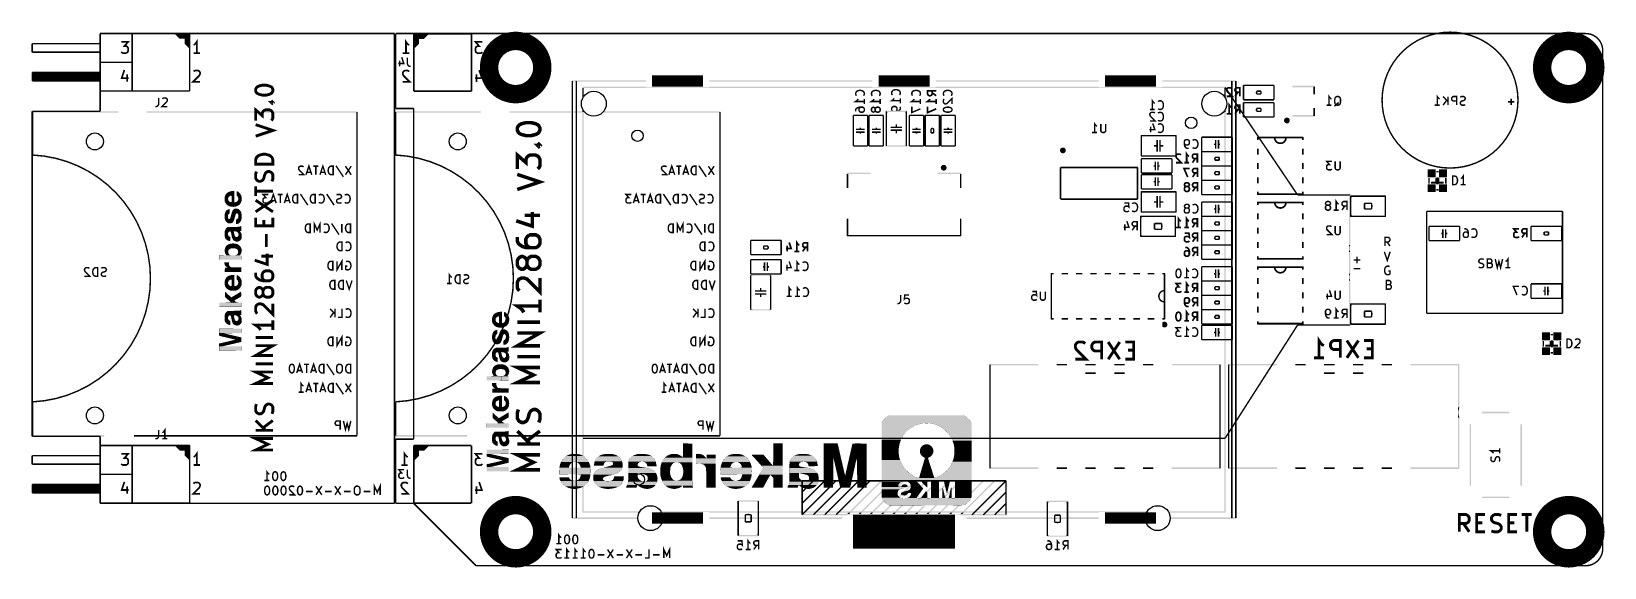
# Model space of a CAD drawing. Extents: x 66 to 205, y -127 to -80.
import ezdxf

# ---------------------------------------------------------------- set-up
doc = ezdxf.new("R2010")
doc.units = 0
doc.layers.get('0').update_dxf_attribs({"linetype": 'CONTINUOUS'})
for name, color, linetype in [('MKSMINI12864-B_SILKS_GBR', 5, 'CONTINUOUS'), ('MKSMINI12864-EDGE_CUTS_GBR', 3, 'CONTINUOUS'), ('MKSMINI12864-F_PASTE_GBR', 14, 'CONTINUOUS'), ('MKSMINI12864-F_SILKS_GBR', 11, 'CONTINUOUS'), ('MKSMINI12864-NPTH_DRL', 12, 'CONTINUOUS')]:
    doc.layers.add(name, color=color, linetype=linetype)

# ---------------------------------------------------------------- blocks, each defined once
blk = doc.blocks.new('SQUARE_59')
blk.add_solid([(0.35, 0.35), (0.35, -0.35), (-0.35, 0.35), (-0.35, -0.35)])
blk = doc.blocks.new('ROUND_27')
blk.add_circle((0, 0), 0.5)
blk = doc.blocks.new('ROUND_63')
blk.add_circle((0, 0), 0.751)
blk = doc.blocks.new('ROUND_64')
blk.add_circle((0, 0), 1.1)

msp = doc.modelspace()

# ---------------------------------------------------------------- linework, layer by layer
at = {"layer": 'MKSMINI12864-B_SILKS_GBR'}
for points, const_width in [([(99.314, -81.73238), (99.314, -80.73238), (99.409238, -80.875238), (99.504476, -80.970476), (99.599714, -81.018094)], 0.15), ([(105.0925, -80.01), (100.0125, -80.01)], 0.15), ([(100.0125, -80.01), (100.0125, -85.09)], 0.15), ([(105.0925, -85.09), (105.0925, -80.01)], 0.15), ([(99.028286, -81.73238), (99.599714, -81.73238)], 0.15), ([(106.060834, -80.73238), (105.441786, -80.73238), (105.77512, -81.113332), (105.632262, -81.113332), (105.537024, -81.160952), (105.489404, -81.20857), (105.441786, -81.303808), (105.441786, -81.541904), (105.489404, -81.637142), (105.537024, -81.68476), (105.632262, -81.73238), (105.917976, -81.73238), (106.013214, -81.68476), (106.060834, -81.637142)], 0.15), ([(98.933, -82.096428), (99.114428, -82.640714), (98.642714, -82.640714)], 0.127), ([(98.751572, -82.386714), (98.751572, -82.894714)], 0.127), ([(99.599714, -83.367618), (99.552096, -83.32), (99.456858, -83.27238), (99.218762, -83.27238), (99.123524, -83.32), (99.075904, -83.367618), (99.028286, -83.462856), (99.028286, -83.558094), (99.075904, -83.700952), (99.647334, -84.27238), (99.028286, -84.27238)], 0.15), ([(99.441, -82.132714), (99.441, -82.677), (99.477286, -82.785856), (99.549858, -82.858428), (99.658714, -82.894714), (99.731286, -82.894714)], 0.127), ([(105.77512, -83.22476), (106.013214, -83.939046), (105.394166, -83.939046)], 0.15), ([(105.537024, -83.605714), (105.537024, -84.27238)], 0.15), ([(172.236714, -84.855284), (172.200428, -84.819), (172.127858, -84.782714), (171.946428, -84.782714), (171.873858, -84.819), (171.837572, -84.855284), (171.801286, -84.927856), (171.801286, -85.000428), (171.837572, -85.109284), (172.273, -85.544714), (171.801286, -85.544714)], 0.15), ([(172.962428, -85.544714), (172.962428, -84.782714), (172.672142, -84.782714), (172.599572, -84.819), (172.563286, -84.855284), (172.527, -84.927856), (172.527, -85.036714), (172.563286, -85.109284), (172.599572, -85.14557), (172.672142, -85.181856), (172.962428, -85.181856)], 0.15), ([(173.275, -84.582), (175.975, -84.582)], 0.127), ([(173.275, -85.852), (173.275, -84.582)], 0.127), ([(175.975, -85.852), (175.975, -84.582)], 0.127), ([(179.508, -85.379), (179.508, -84.679)], 0.15), ([(100.0125, -85.09), (105.0925, -85.09)], 0.15), ([(139.790714, -85.997142), (139.028714, -85.997142), (139.137572, -85.92457), (139.210142, -85.852), (139.246428, -85.779428)], 0.127), ([(139.718142, -85.489142), (139.754428, -85.452856), (139.790714, -85.344), (139.790714, -85.271428), (139.754428, -85.16257), (139.681858, -85.09), (139.609286, -85.053714), (139.464142, -85.017428), (139.355286, -85.017428), (139.210142, -85.053714), (139.137572, -85.09), (139.065, -85.16257), (139.028714, -85.271428), (139.028714, -85.344), (139.065, -85.452856), (139.101286, -85.489142)], 0.127), ([(139.790714, -86.214856), (139.790714, -85.779428)], 0.127), ([(141.187714, -85.997142), (140.425714, -85.997142), (140.534572, -85.92457), (140.607142, -85.852), (140.643428, -85.779428)], 0.127), ([(141.115142, -85.489142), (141.151428, -85.452856), (141.187714, -85.344), (141.187714, -85.271428), (141.151428, -85.16257), (141.078858, -85.09), (141.006286, -85.053714), (140.861142, -85.017428), (140.752286, -85.017428), (140.607142, -85.053714), (140.534572, -85.09), (140.462, -85.16257), (140.425714, -85.271428), (140.425714, -85.344), (140.462, -85.452856), (140.498286, -85.489142)], 0.127), ([(141.187714, -86.214856), (141.187714, -85.779428)], 0.127), ([(142.965714, -85.935142), (142.203714, -85.935142), (142.312572, -85.86257), (142.385142, -85.79), (142.421428, -85.717428)], 0.127), ([(142.893142, -85.427142), (142.929428, -85.390856), (142.965714, -85.282), (142.965714, -85.209428), (142.929428, -85.10057), (142.856858, -85.028), (142.784286, -84.991714), (142.639142, -84.955428), (142.530286, -84.955428), (142.385142, -84.991714), (142.312572, -85.028), (142.24, -85.10057), (142.203714, -85.209428), (142.203714, -85.282), (142.24, -85.390856), (142.276286, -85.427142)], 0.127), ([(142.965714, -86.152856), (142.965714, -85.717428)], 0.127), ([(144.743714, -85.997142), (143.981714, -85.997142), (144.090572, -85.92457), (144.163142, -85.852), (144.199428, -85.779428)], 0.127), ([(144.671142, -85.489142), (144.707428, -85.452856), (144.743714, -85.344), (144.743714, -85.271428), (144.707428, -85.16257), (144.634858, -85.09), (144.562286, -85.053714), (144.417142, -85.017428), (144.308286, -85.017428), (144.163142, -85.053714), (144.090572, -85.09), (144.018, -85.16257), (143.981714, -85.271428), (143.981714, -85.344), (144.018, -85.452856), (144.054286, -85.489142)], 0.127), ([(144.743714, -86.214856), (144.743714, -85.779428)], 0.127), ([(146.140714, -85.997142), (145.378714, -85.997142), (145.487572, -85.92457), (145.560142, -85.852), (145.596428, -85.779428)], 0.15), ([(146.140714, -85.053714), (145.378714, -85.053714), (145.378714, -85.344), (145.415, -85.41657), (145.451286, -85.452856), (145.523858, -85.489142), (145.632714, -85.489142), (145.705286, -85.452856), (145.741572, -85.41657), (145.777858, -85.344), (145.777858, -85.053714)], 0.15), ([(146.140714, -85.489142), (145.777858, -85.235142)], 0.15), ([(146.140714, -86.214856), (146.140714, -85.779428)], 0.15), ([(147.465142, -85.489142), (147.501428, -85.452856), (147.537714, -85.344), (147.537714, -85.271428), (147.501428, -85.16257), (147.428858, -85.09), (147.356286, -85.053714), (147.211142, -85.017428), (147.102286, -85.017428), (146.957142, -85.053714), (146.884572, -85.09), (146.812, -85.16257), (146.775714, -85.271428), (146.775714, -85.344), (146.812, -85.452856), (146.848286, -85.489142)], 0.127), ([(146.848286, -85.779428), (146.812, -85.815714), (146.775714, -85.888284), (146.775714, -86.069714), (146.812, -86.142284), (146.848286, -86.17857), (146.920858, -86.214856), (146.993428, -86.214856), (147.102286, -86.17857), (147.537714, -85.743142), (147.537714, -86.214856)], 0.127), ([(165.227, -86.704714), (165.227, -85.942714), (165.299572, -86.05157), (165.372142, -86.124142), (165.444714, -86.160428)], 0.127), ([(165.735, -86.632142), (165.771286, -86.668428), (165.880142, -86.704714), (165.952714, -86.704714), (166.061572, -86.668428), (166.134142, -86.595856), (166.170428, -86.523284), (166.206714, -86.378142), (166.206714, -86.269284), (166.170428, -86.124142), (166.134142, -86.05157), (166.061572, -85.979), (165.952714, -85.942714), (165.880142, -85.942714), (165.771286, -85.979), (165.735, -86.015284)], 0.127), ([(172.019, -87.085714), (172.019, -86.323714), (172.091572, -86.43257), (172.164142, -86.505142), (172.236714, -86.541428)], 0.15), ([(172.527, -85.544714), (172.781, -85.181856)], 0.15), ([(173.275, -85.852), (175.975, -85.852)], 0.127), ([(173.275, -86.106), (173.275, -87.376)], 0.127), ([(175.975, -86.106), (173.275, -86.106)], 0.127), ([(174.4345, -85.09), (174.8155, -85.09)], 0.127), ([(174.4345, -85.344), (174.4345, -85.09)], 0.127), ([(174.8155, -85.344), (174.4345, -85.344)], 0.127), ([(174.8155, -85.09), (174.8155, -85.217)], 0.127), ([(174.8155, -85.217), (174.8155, -85.344)], 0.127), ([(175.975, -86.106), (175.975, -87.376)], 0.127), ([(180.829858, -86.323714), (180.829858, -85.561714), (180.902428, -85.67057), (180.975, -85.743142), (181.047572, -85.779428)], 0.127), ([(181.301572, -86.396284), (181.374142, -86.36), (181.446714, -86.287428), (181.555572, -86.17857), (181.628142, -86.142284), (181.700714, -86.142284)], 0.127), ([(181.664428, -86.323714), (181.737, -86.287428), (181.809572, -86.214856), (181.845858, -86.069714), (181.845858, -85.815714), (181.809572, -85.67057), (181.737, -85.598), (181.664428, -85.561714), (181.519286, -85.561714), (181.446714, -85.598), (181.374142, -85.67057), (181.337858, -85.815714), (181.337858, -86.069714), (181.374142, -86.214856), (181.446714, -86.287428), (181.519286, -86.323714), (181.664428, -86.323714)], 0.127), ([(190.391142, -86.323714), (190.391142, -85.561714), (190.463714, -85.67057), (190.536286, -85.743142), (190.608858, -85.779428)], 0.127), ([(190.899142, -85.561714), (191.334572, -85.997142)], 0.127), ([(190.899142, -86.323714), (191.225714, -85.888284)], 0.127), ([(191.334572, -86.323714), (191.334572, -85.561714)], 0.127), ([(192.096572, -86.323714), (192.096572, -85.561714), (191.806286, -85.561714), (191.733714, -85.598), (191.697428, -85.634284), (191.661142, -85.706856), (191.661142, -85.815714), (191.697428, -85.888284), (191.733714, -85.92457), (191.806286, -85.960856), (192.096572, -85.960856)], 0.127), ([(192.858572, -86.287428), (192.749714, -86.323714), (192.568286, -86.323714), (192.495714, -86.287428), (192.459428, -86.251142), (192.423142, -86.17857), (192.423142, -86.106), (192.459428, -86.033428), (192.495714, -85.997142), (192.568286, -85.960856), (192.713428, -85.92457), (192.786, -85.888284), (192.822286, -85.852), (192.858572, -85.779428), (192.858572, -85.706856), (192.822286, -85.634284), (192.786, -85.598), (192.713428, -85.561714), (192.532, -85.561714), (192.423142, -85.598)], 0.127), ([(197.206286, -86.033428), (196.625714, -86.033428)], 0.127), ([(196.916, -86.323714), (196.916, -85.743142)], 0.127), ([(66.333, -86.9285), (66.333, -90.7285)], 0.127), ([(94.983, -115.5285), (94.983, -86.9285)], 0.127), ([(98.386, -86.9285), (98.386, -90.7285)], 0.127), ([(127.036, -115.5285), (127.036, -86.9285)], 0.127), ([(138.811, -89.9325), (138.811, -87.2325)], 0.127), ([(140.081, -87.2325), (138.811, -87.2325)], 0.127), ([(139.028714, -86.868), (139.028714, -86.722856), (139.065, -86.650284), (139.101286, -86.614), (139.210142, -86.541428), (139.355286, -86.505142), (139.645572, -86.505142), (139.718142, -86.541428), (139.754428, -86.577714), (139.790714, -86.650284), (139.790714, -86.795428), (139.754428, -86.868), (139.718142, -86.904284), (139.645572, -86.94057), (139.464142, -86.94057), (139.391572, -86.904284), (139.355286, -86.868), (139.319, -86.795428), (139.319, -86.650284), (139.355286, -86.577714), (139.391572, -86.541428), (139.464142, -86.505142)], 0.127), ([(140.081, -89.9325), (140.081, -87.2325)], 0.127), ([(141.478, -87.2325), (140.208, -87.2325)], 0.127), ([(140.208, -89.9325), (140.208, -87.2325)], 0.127), ([(140.752286, -86.650284), (140.716, -86.577714), (140.679714, -86.541428), (140.607142, -86.505142), (140.570858, -86.505142), (140.498286, -86.541428), (140.462, -86.577714), (140.425714, -86.650284), (140.425714, -86.795428), (140.462, -86.868), (140.498286, -86.904284), (140.570858, -86.94057), (140.607142, -86.94057), (140.679714, -86.904284), (140.716, -86.868), (140.752286, -86.795428), (140.752286, -86.650284), (140.788572, -86.577714), (140.824858, -86.541428), (140.897428, -86.505142), (141.042572, -86.505142), (141.115142, -86.541428), (141.151428, -86.577714), (141.187714, -86.650284), (141.187714, -86.795428), (141.151428, -86.868), (141.115142, -86.904284), (141.042572, -86.94057), (140.897428, -86.94057), (140.824858, -86.904284), (140.788572, -86.868), (140.752286, -86.795428)], 0.127), ([(141.478, -89.9325), (141.478, -87.2325)], 0.127), ([(141.732, -86.8845), (141.732, -89.9325)], 0.127), ([(143.51, -89.9325), (143.51, -86.8845)], 0.127), ([(145.034, -87.2325), (143.764, -87.2325)], 0.127), ([(143.764, -89.9325), (143.764, -87.2325)], 0.127), ([(143.981714, -86.468856), (143.981714, -86.976856), (144.743714, -86.650284)], 0.127), ([(145.034, -89.9325), (145.034, -87.2325)], 0.127), ([(145.161, -89.9325), (145.161, -87.2325)], 0.127), ([(146.431, -87.2325), (145.161, -87.2325)], 0.127), ([(145.378714, -86.468856), (145.378714, -86.976856), (146.140714, -86.650284)], 0.15), ([(146.431, -89.9325), (146.431, -87.2325)], 0.127), ([(147.828, -87.2325), (146.558, -87.2325)], 0.127), ([(146.558, -89.9325), (146.558, -87.2325)], 0.127), ([(146.775714, -86.68657), (146.775714, -86.759142), (146.812, -86.831714), (146.848286, -86.868), (146.920858, -86.904284), (147.066, -86.94057), (147.247428, -86.94057), (147.392572, -86.904284), (147.465142, -86.868), (147.501428, -86.831714), (147.537714, -86.759142), (147.537714, -86.68657), (147.501428, -86.614), (147.465142, -86.577714), (147.392572, -86.541428), (147.247428, -86.505142), (147.066, -86.505142), (146.920858, -86.541428), (146.848286, -86.577714), (146.812, -86.614), (146.775714, -86.68657)], 0.127), ([(147.828, -89.9325), (147.828, -87.2325)], 0.127), ([(165.009286, -86.704714), (165.444714, -86.704714)], 0.127), ([(165.444714, -87.031284), (165.408428, -86.995), (165.335858, -86.958714), (165.154428, -86.958714), (165.081858, -86.995), (165.045572, -87.031284), (165.009286, -87.103856), (165.009286, -87.176428), (165.045572, -87.285284), (165.481, -87.720714), (165.009286, -87.720714)], 0.127), ([(165.735, -87.648142), (165.771286, -87.684428), (165.880142, -87.720714), (165.952714, -87.720714), (166.061572, -87.684428), (166.134142, -87.611856), (166.170428, -87.539284), (166.206714, -87.394142), (166.206714, -87.285284), (166.170428, -87.140142), (166.134142, -87.06757), (166.061572, -86.995), (165.952714, -86.958714), (165.880142, -86.958714), (165.771286, -86.995), (165.735, -87.031284)], 0.127), ([(171.801286, -87.085714), (172.236714, -87.085714)], 0.15), ([(172.962428, -87.085714), (172.962428, -86.323714), (172.672142, -86.323714), (172.599572, -86.36), (172.563286, -86.396284), (172.527, -86.468856), (172.527, -86.577714), (172.563286, -86.650284), (172.599572, -86.68657), (172.672142, -86.722856), (172.962428, -86.722856)], 0.15), ([(172.527, -87.085714), (172.781, -86.722856)], 0.15), ([(175.975, -87.376), (173.275, -87.376)], 0.127), ([(174.4345, -86.741), (174.4345, -86.614)], 0.127), ([(174.4345, -86.614), (174.8155, -86.614)], 0.127), ([(174.4345, -86.868), (174.4345, -86.741)], 0.127), ([(174.8155, -86.868), (174.4345, -86.868)], 0.127), ([(174.8155, -86.614), (174.8155, -86.868)], 0.127), ([(179.508, -87.279), (179.508, -86.579)], 0.15), ([(180.612142, -86.323714), (181.047572, -86.323714)], 0.127), ([(190.173428, -86.323714), (190.608858, -86.323714)], 0.127), ([(139.827, -88.4555), (139.065, -88.4555)], 0.127), ([(139.827, -88.7095), (139.065, -88.7095)], 0.127), ([(141.224, -88.4555), (140.462, -88.4555)], 0.127), ([(141.224, -88.7095), (140.462, -88.7095)], 0.127), ([(143.129, -88.2815), (142.113, -88.2815)], 0.127), ([(143.129, -88.5355), (142.113, -88.5355)], 0.127), ([(144.78, -88.4555), (144.018, -88.4555)], 0.127), ([(144.78, -88.7095), (144.018, -88.7095)], 0.127), ([(145.669, -88.773), (145.669, -88.392)], 0.127), ([(145.669, -88.392), (145.796, -88.392)], 0.127), ([(145.923, -88.773), (145.669, -88.773)], 0.127), ([(145.796, -88.392), (145.923, -88.392)], 0.127), ([(145.923, -88.392), (145.923, -88.773)], 0.127), ([(147.574, -88.4555), (146.812, -88.4555)], 0.127), ([(147.574, -88.7095), (146.812, -88.7095)], 0.127), ([(159.911142, -88.736714), (160.346572, -88.736714)], 0.127), ([(160.128858, -88.736714), (160.128858, -87.974714), (160.201428, -88.08357), (160.274, -88.156142), (160.346572, -88.192428)], 0.127), ([(161.108572, -87.974714), (161.108572, -88.59157), (161.072286, -88.664142), (161.036, -88.700428), (160.963428, -88.736714), (160.818286, -88.736714), (160.745714, -88.700428), (160.709428, -88.664142), (160.673142, -88.59157), (160.673142, -87.974714)], 0.127), ([(165.263286, -87.938428), (165.444714, -88.482714), (164.973, -88.482714)], 0.127), ([(165.081858, -88.228714), (165.081858, -88.736714)], 0.127), ([(165.735, -88.664142), (165.771286, -88.700428), (165.880142, -88.736714), (165.952714, -88.736714), (166.061572, -88.700428), (166.134142, -88.627856), (166.170428, -88.555284), (166.206714, -88.410142), (166.206714, -88.301284), (166.170428, -88.156142), (166.134142, -88.08357), (166.061572, -88.011), (165.952714, -87.974714), (165.880142, -87.974714), (165.771286, -88.011), (165.735, -88.047284)], 0.127), ([(140.081, -89.9325), (138.811, -89.9325)], 0.127), ([(141.478, -89.9325), (140.208, -89.9325)], 0.127), ([(145.034, -89.9325), (143.764, -89.9325)], 0.127), ([(146.431, -89.9325), (145.161, -89.9325)], 0.127), ([(147.828, -89.9325), (146.558, -89.9325)], 0.127), ([(167.3075, -89.027), (164.2595, -89.027)], 0.127), ([(165.6565, -90.424), (165.6565, -89.408)], 0.127), ([(165.9105, -90.424), (165.9105, -89.408)], 0.127), ([(168.420142, -90.133714), (168.275, -90.133714), (168.202428, -90.097428), (168.166142, -90.061142), (168.093572, -89.952284), (168.057286, -89.807142), (168.057286, -89.516856), (168.093572, -89.444284), (168.129858, -89.408), (168.202428, -89.371714), (168.347572, -89.371714), (168.420142, -89.408), (168.456428, -89.444284), (168.492714, -89.516856), (168.492714, -89.698284), (168.456428, -89.770856), (168.420142, -89.807142), (168.347572, -89.843428), (168.202428, -89.843428), (168.129858, -89.807142), (168.093572, -89.770856), (168.057286, -89.698284)], 0.127), ([(168.783, -90.061142), (168.819286, -90.097428), (168.928142, -90.133714), (169.000714, -90.133714), (169.109572, -90.097428), (169.182142, -90.024856), (169.218428, -89.952284), (169.254714, -89.807142), (169.254714, -89.698284), (169.218428, -89.553142), (169.182142, -89.48057), (169.109572, -89.408), (169.000714, -89.371714), (168.928142, -89.371714), (168.819286, -89.408), (168.783, -89.444284)], 0.127), ([(172.292, -89.154), (169.592, -89.154)], 0.127), ([(169.592, -89.154), (169.592, -90.424)], 0.127), ([(170.815, -89.408), (170.815, -90.17)], 0.127), ([(171.069, -89.408), (171.069, -90.17)], 0.127), ([(172.292, -89.154), (172.292, -90.424)], 0.127), ([(178.53, -89.194), (174.53, -89.194)], 0.15), ([(90.264286, -91.783784), (90.228, -91.7475), (90.155428, -91.711214), (89.974, -91.711214), (89.901428, -91.7475), (89.865142, -91.783784), (89.828858, -91.856356), (89.828858, -91.928928), (89.865142, -92.037784), (90.300572, -92.473214), (89.828858, -92.473214)], 0.127), ([(90.99, -92.473214), (90.736, -91.711214), (90.482, -92.473214)], 0.127), ([(91.570572, -91.711214), (91.135142, -91.711214)], 0.127), ([(91.352858, -92.473214), (91.352858, -91.711214)], 0.127), ([(92.223714, -92.473214), (91.969714, -91.711214), (91.715714, -92.473214)], 0.127), ([(92.876858, -92.473214), (92.876858, -91.711214), (92.695428, -91.711214), (92.586572, -91.7475), (92.514, -91.82007), (92.477714, -91.892642), (92.441428, -92.037784), (92.441428, -92.146642), (92.477714, -92.291784), (92.514, -92.364356), (92.586572, -92.436928), (92.695428, -92.473214), (92.876858, -92.473214)], 0.127), ([(93.130858, -91.674928), (93.784, -92.654642)], 0.127), ([(94.473428, -91.711214), (93.965428, -92.473214)], 0.127), ([(93.965428, -91.711214), (94.473428, -92.473214)], 0.127), ([(122.317286, -91.783784), (122.281, -91.7475), (122.208428, -91.711214), (122.027, -91.711214), (121.954428, -91.7475), (121.918142, -91.783784), (121.881858, -91.856356), (121.881858, -91.928928), (121.918142, -92.037784), (122.353572, -92.473214), (121.881858, -92.473214)], 0.127), ([(123.043, -92.473214), (122.789, -91.711214), (122.535, -92.473214)], 0.127), ([(123.623572, -91.711214), (123.188142, -91.711214)], 0.127), ([(123.405858, -92.473214), (123.405858, -91.711214)], 0.127), ([(124.276714, -92.473214), (124.022714, -91.711214), (123.768714, -92.473214)], 0.127), ([(124.929858, -92.473214), (124.929858, -91.711214), (124.748428, -91.711214), (124.639572, -91.7475), (124.567, -91.82007), (124.530714, -91.892642), (124.494428, -92.037784), (124.494428, -92.146642), (124.530714, -92.291784), (124.567, -92.364356), (124.639572, -92.436928), (124.748428, -92.473214), (124.929858, -92.473214)], 0.127), ([(125.183858, -91.674928), (125.837, -92.654642)], 0.127), ([(126.526428, -91.711214), (126.018428, -92.473214)], 0.127), ([(126.018428, -91.711214), (126.526428, -92.473214)], 0.127), ([(164.258, -92.329), (164.258, -91.059)], 0.127), ([(164.258, -91.059), (166.958, -91.059)], 0.127), ([(164.2595, -90.805), (167.3075, -90.805)], 0.127), ([(165.481, -92.075), (165.481, -91.313)], 0.127), ([(165.735, -92.075), (165.735, -91.313)], 0.127), ([(166.958, -92.329), (166.958, -91.059)], 0.127), ([(167.748858, -90.714284), (167.712572, -90.678), (167.64, -90.641714), (167.458572, -90.641714), (167.386, -90.678), (167.349714, -90.714284), (167.313428, -90.786856), (167.313428, -90.859428), (167.349714, -90.968284), (167.785142, -91.403714), (167.313428, -91.403714)], 0.15), ([(168.039142, -91.403714), (168.474572, -91.403714)], 0.15), ([(168.256858, -91.403714), (168.256858, -90.641714), (168.329428, -90.75057), (168.402, -90.823142), (168.474572, -90.859428)], 0.15), ([(169.200286, -91.403714), (169.200286, -90.641714), (168.91, -90.641714), (168.837428, -90.678), (168.801142, -90.714284), (168.764858, -90.786856), (168.764858, -90.895714), (168.801142, -90.968284), (168.837428, -91.00457), (168.91, -91.040856), (169.200286, -91.040856)], 0.15), ([(168.764858, -91.403714), (169.018858, -91.040856)], 0.15), ([(172.292, -90.424), (169.592, -90.424)], 0.127), ([(169.592, -90.424), (172.292, -90.424)], 0.127), ([(169.592, -91.694), (169.592, -90.424)], 0.127), ([(169.592, -91.694), (172.292, -91.694)], 0.127), ([(169.592, -92.964), (169.592, -91.694)], 0.127), ([(169.592, -91.694), (172.292, -91.694)], 0.127), ([(170.7515, -90.932), (171.1325, -90.932)], 0.127), ([(170.7515, -91.186), (170.7515, -90.932)], 0.127), ([(171.1325, -91.186), (170.7515, -91.186)], 0.127), ([(171.1325, -90.932), (171.1325, -91.059)], 0.127), ([(171.1325, -91.059), (171.1325, -91.186)], 0.127), ([(172.292, -91.694), (172.292, -90.424)], 0.127), ([(172.292, -92.964), (172.292, -91.694)], 0.127), ([(181.083858, -91.276714), (180.612142, -91.276714), (180.866142, -91.567), (180.757286, -91.567), (180.684714, -91.603284), (180.648428, -91.63957), (180.612142, -91.712142), (180.612142, -91.89357), (180.648428, -91.966142), (180.684714, -92.002428), (180.757286, -92.038714), (180.975, -92.038714), (181.047572, -92.002428), (181.083858, -91.966142)], 0.127), ([(181.809572, -91.276714), (181.809572, -91.89357), (181.773286, -91.966142), (181.737, -92.002428), (181.664428, -92.038714), (181.519286, -92.038714), (181.446714, -92.002428), (181.410428, -91.966142), (181.374142, -91.89357), (181.374142, -91.276714)], 0.127), ([(90.917428, -92.2555), (90.554572, -92.2555)], 0.127), ([(92.151142, -92.2555), (91.788286, -92.2555)], 0.127), ([(122.970428, -92.2555), (122.607572, -92.2555)], 0.127), ([(124.204142, -92.2555), (123.841286, -92.2555)], 0.127), ([(163.928, -91.818), (157.128, -91.818)], 0.15), ([(157.128, -91.818), (157.128, -94.618)], 0.15), ([(163.928, -94.618), (163.928, -91.818)], 0.15), ([(164.258, -92.329), (166.958, -92.329)], 0.127), ([(164.258, -92.456), (166.958, -92.456)], 0.127), ([(164.258, -93.726), (164.258, -92.456)], 0.127), ([(165.481, -93.472), (165.481, -92.71)], 0.127), ([(165.735, -93.472), (165.735, -92.71)], 0.127), ([(166.958, -93.726), (166.958, -92.456)], 0.127), ([(168.529, -91.911714), (168.021, -91.911714), (168.347572, -92.673714)], 0.15), ([(169.218428, -92.673714), (169.218428, -91.911714), (168.928142, -91.911714), (168.855572, -91.948), (168.819286, -91.984284), (168.783, -92.056856), (168.783, -92.165714), (168.819286, -92.238284), (168.855572, -92.27457), (168.928142, -92.310856), (169.218428, -92.310856)], 0.15), ([(168.783, -92.673714), (169.037, -92.310856)], 0.15), ([(169.592, -92.964), (172.292, -92.964)], 0.127), ([(169.592, -94.234), (169.592, -92.964)], 0.127), ([(169.592, -92.964), (172.292, -92.964)], 0.127), ([(170.7515, -92.202), (171.1325, -92.202)], 0.127), ([(170.7515, -92.456), (170.7515, -92.202)], 0.127), ([(171.1325, -92.456), (170.7515, -92.456)], 0.127), ([(171.1325, -92.202), (171.1325, -92.329)], 0.127), ([(171.1325, -92.329), (171.1325, -92.456)], 0.127), ([(172.292, -94.234), (172.292, -92.964)], 0.127), ([(87.158428, -94.211214), (86.686714, -94.211214), (86.940714, -94.5015), (86.831858, -94.5015), (86.759286, -94.537784), (86.723, -94.57407), (86.686714, -94.646642), (86.686714, -94.82807), (86.723, -94.900642), (86.759286, -94.936928), (86.831858, -94.973214), (87.049572, -94.973214), (87.122142, -94.936928), (87.158428, -94.900642)], 0.127), ([(87.847858, -94.973214), (87.593858, -94.211214), (87.339858, -94.973214)], 0.127), ([(88.428428, -94.211214), (87.993, -94.211214)], 0.127), ([(88.210714, -94.973214), (88.210714, -94.211214)], 0.127), ([(89.081572, -94.973214), (88.827572, -94.211214), (88.573572, -94.973214)], 0.127), ([(89.734714, -94.973214), (89.734714, -94.211214), (89.553286, -94.211214), (89.444428, -94.2475), (89.371858, -94.32007), (89.335572, -94.392642), (89.299286, -94.537784), (89.299286, -94.646642), (89.335572, -94.791784), (89.371858, -94.864356), (89.444428, -94.936928), (89.553286, -94.973214), (89.734714, -94.973214)], 0.127), ([(89.988714, -94.174928), (90.641858, -95.154642)], 0.127), ([(91.295, -94.973214), (91.295, -94.211214), (91.113572, -94.211214), (91.004714, -94.2475), (90.932142, -94.32007), (90.895858, -94.392642), (90.859572, -94.537784), (90.859572, -94.646642), (90.895858, -94.791784), (90.932142, -94.864356), (91.004714, -94.936928), (91.113572, -94.973214), (91.295, -94.973214)], 0.127), ([(91.621572, -94.900642), (91.657858, -94.936928), (91.766714, -94.973214), (91.839286, -94.973214), (91.948142, -94.936928), (92.020714, -94.864356), (92.057, -94.791784), (92.093286, -94.646642), (92.093286, -94.537784), (92.057, -94.392642), (92.020714, -94.32007), (91.948142, -94.2475), (91.839286, -94.211214), (91.766714, -94.211214), (91.657858, -94.2475), (91.621572, -94.283784)], 0.127), ([(92.311, -94.174928), (92.964142, -95.154642)], 0.127), ([(93.617286, -94.936928), (93.508428, -94.973214), (93.327, -94.973214), (93.254428, -94.936928), (93.218142, -94.900642), (93.181858, -94.82807), (93.181858, -94.7555), (93.218142, -94.682928), (93.254428, -94.646642), (93.327, -94.610356), (93.472142, -94.57407), (93.544714, -94.537784), (93.581, -94.5015), (93.617286, -94.428928), (93.617286, -94.356356), (93.581, -94.283784), (93.544714, -94.2475), (93.472142, -94.211214), (93.290714, -94.211214), (93.181858, -94.2475)], 0.127), ([(93.907572, -94.900642), (93.943858, -94.936928), (94.052714, -94.973214), (94.125286, -94.973214), (94.234142, -94.936928), (94.306714, -94.864356), (94.343, -94.791784), (94.379286, -94.646642), (94.379286, -94.537784), (94.343, -94.392642), (94.306714, -94.32007), (94.234142, -94.2475), (94.125286, -94.211214), (94.052714, -94.211214), (93.943858, -94.2475), (93.907572, -94.283784)], 0.127), ([(119.211428, -94.211214), (118.739714, -94.211214), (118.993714, -94.5015), (118.884858, -94.5015), (118.812286, -94.537784), (118.776, -94.57407), (118.739714, -94.646642), (118.739714, -94.82807), (118.776, -94.900642), (118.812286, -94.936928), (118.884858, -94.973214), (119.102572, -94.973214), (119.175142, -94.936928), (119.211428, -94.900642)], 0.127), ([(119.900858, -94.973214), (119.646858, -94.211214), (119.392858, -94.973214)], 0.127), ([(120.481428, -94.211214), (120.046, -94.211214)], 0.127), ([(120.263714, -94.973214), (120.263714, -94.211214)], 0.127), ([(121.134572, -94.973214), (120.880572, -94.211214), (120.626572, -94.973214)], 0.127), ([(121.787714, -94.973214), (121.787714, -94.211214), (121.606286, -94.211214), (121.497428, -94.2475), (121.424858, -94.32007), (121.388572, -94.392642), (121.352286, -94.537784), (121.352286, -94.646642), (121.388572, -94.791784), (121.424858, -94.864356), (121.497428, -94.936928), (121.606286, -94.973214), (121.787714, -94.973214)], 0.127), ([(122.041714, -94.174928), (122.694858, -95.154642)], 0.127), ([(123.348, -94.973214), (123.348, -94.211214), (123.166572, -94.211214), (123.057714, -94.2475), (122.985142, -94.32007), (122.948858, -94.392642), (122.912572, -94.537784), (122.912572, -94.646642), (122.948858, -94.791784), (122.985142, -94.864356), (123.057714, -94.936928), (123.166572, -94.973214), (123.348, -94.973214)], 0.127), ([(123.674572, -94.900642), (123.710858, -94.936928), (123.819714, -94.973214), (123.892286, -94.973214), (124.001142, -94.936928), (124.073714, -94.864356), (124.11, -94.791784), (124.146286, -94.646642), (124.146286, -94.537784), (124.11, -94.392642), (124.073714, -94.32007), (124.001142, -94.2475), (123.892286, -94.211214), (123.819714, -94.211214), (123.710858, -94.2475), (123.674572, -94.283784)], 0.127), ([(124.364, -94.174928), (125.017142, -95.154642)], 0.127), ([(125.670286, -94.936928), (125.561428, -94.973214), (125.38, -94.973214), (125.307428, -94.936928), (125.271142, -94.900642), (125.234858, -94.82807), (125.234858, -94.7555), (125.271142, -94.682928), (125.307428, -94.646642), (125.38, -94.610356), (125.525142, -94.57407), (125.597714, -94.537784), (125.634, -94.5015), (125.670286, -94.428928), (125.670286, -94.356356), (125.634, -94.283784), (125.597714, -94.2475), (125.525142, -94.211214), (125.343714, -94.211214), (125.234858, -94.2475)], 0.127), ([(125.960572, -94.900642), (125.996858, -94.936928), (126.105714, -94.973214), (126.178286, -94.973214), (126.287142, -94.936928), (126.359714, -94.864356), (126.396, -94.791784), (126.432286, -94.646642), (126.432286, -94.537784), (126.396, -94.392642), (126.359714, -94.32007), (126.287142, -94.2475), (126.178286, -94.211214), (126.105714, -94.211214), (125.996858, -94.2475), (125.960572, -94.283784)], 0.127), ([(164.258, -93.726), (166.958, -93.726)], 0.127), ([(167.3075, -93.98), (164.2595, -93.98)], 0.127), ([(165.6565, -95.377), (165.6565, -94.361)], 0.127), ([(165.9105, -95.377), (165.9105, -94.361)], 0.127), ([(168.347572, -93.508284), (168.420142, -93.472), (168.456428, -93.435714), (168.492714, -93.363142), (168.492714, -93.326856), (168.456428, -93.254284), (168.420142, -93.218), (168.347572, -93.181714), (168.202428, -93.181714), (168.129858, -93.218), (168.093572, -93.254284), (168.057286, -93.326856), (168.057286, -93.363142), (168.093572, -93.435714), (168.129858, -93.472), (168.202428, -93.508284), (168.347572, -93.508284), (168.420142, -93.54457), (168.456428, -93.580856), (168.492714, -93.653428), (168.492714, -93.79857), (168.456428, -93.871142), (168.420142, -93.907428), (168.347572, -93.943714), (168.202428, -93.943714), (168.129858, -93.907428), (168.093572, -93.871142), (168.057286, -93.79857), (168.057286, -93.653428), (168.093572, -93.580856), (168.129858, -93.54457), (168.202428, -93.508284)], 0.15), ([(169.218428, -93.943714), (169.218428, -93.181714), (168.928142, -93.181714), (168.855572, -93.218), (168.819286, -93.254284), (168.783, -93.326856), (168.783, -93.435714), (168.819286, -93.508284), (168.855572, -93.54457), (168.928142, -93.580856), (169.218428, -93.580856)], 0.15), ([(168.783, -93.943714), (169.037, -93.580856)], 0.15), ([(169.592, -94.234), (172.292, -94.234)], 0.127), ([(170.7515, -93.726), (170.7515, -93.472)], 0.127), ([(170.7515, -93.472), (171.1325, -93.472)], 0.127), ([(171.1325, -93.726), (170.7515, -93.726)], 0.127), ([(171.1325, -93.472), (171.1325, -93.599)], 0.127), ([(171.1325, -93.599), (171.1325, -93.726)], 0.127), ([(174.53, -94.194), (178.53, -94.194)], 0.15), ([(185.801, -94.361), (182.753, -94.361)], 0.127), ([(87.775286, -94.7555), (87.412428, -94.7555)], 0.127), ([(89.009, -94.7555), (88.646142, -94.7555)], 0.127), ([(119.828286, -94.7555), (119.465428, -94.7555)], 0.127), ([(121.062, -94.7555), (120.699142, -94.7555)], 0.127), ([(157.128, -94.618), (163.928, -94.618)], 0.15), ([(162.759572, -94.959714), (163.122428, -94.959714), (163.158714, -95.32257), (163.122428, -95.286284), (163.049858, -95.25), (162.868428, -95.25), (162.795858, -95.286284), (162.759572, -95.32257), (162.723286, -95.395142), (162.723286, -95.57657), (162.759572, -95.649142), (162.795858, -95.685428), (162.868428, -95.721714), (163.049858, -95.721714), (163.122428, -95.685428), (163.158714, -95.649142)], 0.127), ([(163.449, -95.649142), (163.485286, -95.685428), (163.594142, -95.721714), (163.666714, -95.721714), (163.775572, -95.685428), (163.848142, -95.612856), (163.884428, -95.540284), (163.920714, -95.395142), (163.920714, -95.286284), (163.884428, -95.141142), (163.848142, -95.06857), (163.775572, -94.996), (163.666714, -94.959714), (163.594142, -94.959714), (163.485286, -94.996), (163.449, -95.032284)], 0.127), ([(164.2595, -95.758), (167.3075, -95.758)], 0.127), ([(168.347572, -95.413284), (168.420142, -95.377), (168.456428, -95.340714), (168.492714, -95.268142), (168.492714, -95.231856), (168.456428, -95.159284), (168.420142, -95.123), (168.347572, -95.086714), (168.202428, -95.086714), (168.129858, -95.123), (168.093572, -95.159284), (168.057286, -95.231856), (168.057286, -95.268142), (168.093572, -95.340714), (168.129858, -95.377), (168.202428, -95.413284), (168.347572, -95.413284), (168.420142, -95.44957), (168.456428, -95.485856), (168.492714, -95.558428), (168.492714, -95.70357), (168.456428, -95.776142), (168.420142, -95.812428), (168.347572, -95.848714), (168.202428, -95.848714), (168.129858, -95.812428), (168.093572, -95.776142), (168.057286, -95.70357), (168.057286, -95.558428), (168.093572, -95.485856), (168.129858, -95.44957), (168.202428, -95.413284)], 0.127), ([(168.783, -95.776142), (168.819286, -95.812428), (168.928142, -95.848714), (169.000714, -95.848714), (169.109572, -95.812428), (169.182142, -95.739856), (169.218428, -95.667284), (169.254714, -95.522142), (169.254714, -95.413284), (169.218428, -95.268142), (169.182142, -95.19557), (169.109572, -95.123), (169.000714, -95.086714), (168.928142, -95.086714), (168.819286, -95.123), (168.783, -95.159284)], 0.127), ([(169.592, -94.869), (169.592, -96.139)], 0.127), ([(172.292, -94.869), (169.592, -94.869)], 0.127), ([(170.815, -95.123), (170.815, -95.885)], 0.127), ([(171.069, -95.123), (171.069, -95.885)], 0.127), ([(172.292, -94.869), (172.292, -96.139)], 0.127), ([(178.53, -94.909), (174.53, -94.909)], 0.15), ([(180.811714, -95.159284), (180.884286, -95.123), (180.920572, -95.086714), (180.956858, -95.014142), (180.956858, -94.977856), (180.920572, -94.905284), (180.884286, -94.869), (180.811714, -94.832714), (180.666572, -94.832714), (180.594, -94.869), (180.557714, -94.905284), (180.521428, -94.977856), (180.521428, -95.014142), (180.557714, -95.086714), (180.594, -95.123), (180.666572, -95.159284), (180.811714, -95.159284), (180.884286, -95.19557), (180.920572, -95.231856), (180.956858, -95.304428), (180.956858, -95.44957), (180.920572, -95.522142), (180.884286, -95.558428), (180.811714, -95.594714), (180.666572, -95.594714), (180.594, -95.558428), (180.557714, -95.522142), (180.521428, -95.44957), (180.521428, -95.304428), (180.557714, -95.231856), (180.594, -95.19557), (180.666572, -95.159284)], 0.127), ([(181.247142, -95.594714), (181.682572, -95.594714)], 0.127), ([(181.464858, -95.594714), (181.464858, -94.832714), (181.537428, -94.94157), (181.61, -95.014142), (181.682572, -95.050428)], 0.127), ([(182.408286, -95.594714), (182.408286, -94.832714), (182.118, -94.832714), (182.045428, -94.869), (182.009142, -94.905284), (181.972858, -94.977856), (181.972858, -95.086714), (182.009142, -95.159284), (182.045428, -95.19557), (182.118, -95.231856), (182.408286, -95.231856)], 0.127), ([(181.972858, -95.594714), (182.226858, -95.231856)], 0.127), ([(183.9595, -94.996), (183.9595, -95.504)], 0.127), ([(184.5945, -94.996), (183.9595, -94.996)], 0.127), ([(183.9595, -95.504), (184.5945, -95.504)], 0.127), ([(184.5945, -95.25), (184.5945, -94.996)], 0.127), ([(184.5945, -95.504), (184.5945, -95.25)], 0.127), ([(90.854572, -97.573214), (90.854572, -96.811214), (90.673142, -96.811214), (90.564286, -96.8475), (90.491714, -96.92007), (90.455428, -96.992642), (90.419142, -97.137784), (90.419142, -97.246642), (90.455428, -97.391784), (90.491714, -97.464356), (90.564286, -97.536928), (90.673142, -97.573214), (90.854572, -97.573214)], 0.127), ([(91.725428, -97.573214), (91.725428, -96.811214), (91.471428, -97.3555), (91.217428, -96.811214), (91.217428, -97.573214)], 0.127), ([(92.052, -97.500642), (92.088286, -97.536928), (92.197142, -97.573214), (92.269714, -97.573214), (92.378572, -97.536928), (92.451142, -97.464356), (92.487428, -97.391784), (92.523714, -97.246642), (92.523714, -97.137784), (92.487428, -96.992642), (92.451142, -96.92007), (92.378572, -96.8475), (92.269714, -96.811214), (92.197142, -96.811214), (92.088286, -96.8475), (92.052, -96.883784)], 0.127), ([(92.741428, -96.774928), (93.394572, -97.754642)], 0.127), ([(93.648572, -97.573214), (93.648572, -96.811214)], 0.127), ([(94.410572, -97.573214), (94.410572, -96.811214), (94.229142, -96.811214), (94.120286, -96.8475), (94.047714, -96.92007), (94.011428, -96.992642), (93.975142, -97.137784), (93.975142, -97.246642), (94.011428, -97.391784), (94.047714, -97.464356), (94.120286, -97.536928), (94.229142, -97.573214), (94.410572, -97.573214)], 0.127), ([(122.907572, -97.573214), (122.907572, -96.811214), (122.726142, -96.811214), (122.617286, -96.8475), (122.544714, -96.92007), (122.508428, -96.992642), (122.472142, -97.137784), (122.472142, -97.246642), (122.508428, -97.391784), (122.544714, -97.464356), (122.617286, -97.536928), (122.726142, -97.573214), (122.907572, -97.573214)], 0.127), ([(123.778428, -97.573214), (123.778428, -96.811214), (123.524428, -97.3555), (123.270428, -96.811214), (123.270428, -97.573214)], 0.127), ([(124.105, -97.500642), (124.141286, -97.536928), (124.250142, -97.573214), (124.322714, -97.573214), (124.431572, -97.536928), (124.504142, -97.464356), (124.540428, -97.391784), (124.576714, -97.246642), (124.576714, -97.137784), (124.540428, -96.992642), (124.504142, -96.92007), (124.431572, -96.8475), (124.322714, -96.811214), (124.250142, -96.811214), (124.141286, -96.8475), (124.105, -96.883784)], 0.127), ([(124.794428, -96.774928), (125.447572, -97.754642)], 0.127), ([(125.701572, -97.573214), (125.701572, -96.811214)], 0.127), ([(126.463572, -97.573214), (126.463572, -96.811214), (126.282142, -96.811214), (126.173286, -96.8475), (126.100714, -96.92007), (126.064428, -96.992642), (126.028142, -97.137784), (126.028142, -97.246642), (126.064428, -97.391784), (126.100714, -97.464356), (126.173286, -97.536928), (126.282142, -97.573214), (126.463572, -97.573214)], 0.127), ([(162.977286, -96.574428), (163.158714, -97.118714), (162.687, -97.118714)], 0.127), ([(162.795858, -96.864714), (162.795858, -97.372714)], 0.127), ([(163.884428, -97.372714), (163.884428, -96.610714), (163.594142, -96.610714), (163.521572, -96.647), (163.485286, -96.683284), (163.449, -96.755856), (163.449, -96.864714), (163.485286, -96.937284), (163.521572, -96.97357), (163.594142, -97.009856), (163.884428, -97.009856)], 0.127), ([(163.449, -97.372714), (163.703, -97.009856)], 0.127), ([(167.259, -96.139), (164.211, -96.139)], 0.127), ([(166.0525, -96.774), (165.4175, -96.774)], 0.127), ([(165.4175, -96.774), (165.4175, -97.028)], 0.127), ([(165.4175, -97.028), (165.4175, -97.282)], 0.127), ([(165.4175, -97.282), (166.0525, -97.282)], 0.127), ([(166.0525, -97.282), (166.0525, -96.774)], 0.127), ([(167.313428, -97.118714), (167.748858, -97.118714)], 0.15), ([(167.531142, -97.118714), (167.531142, -96.356714), (167.603714, -96.46557), (167.676286, -96.538142), (167.748858, -96.574428)], 0.15), ([(168.039142, -97.118714), (168.474572, -97.118714)], 0.15), ([(168.256858, -97.118714), (168.256858, -96.356714), (168.329428, -96.46557), (168.402, -96.538142), (168.474572, -96.574428)], 0.15), ([(169.200286, -97.118714), (169.200286, -96.356714), (168.91, -96.356714), (168.837428, -96.393), (168.801142, -96.429284), (168.764858, -96.501856), (168.764858, -96.610714), (168.801142, -96.683284), (168.837428, -96.71957), (168.91, -96.755856), (169.200286, -96.755856)], 0.15), ([(168.764858, -97.118714), (169.018858, -96.755856)], 0.15), ([(172.292, -96.139), (169.592, -96.139)], 0.127), ([(169.592, -96.139), (172.292, -96.139)], 0.127), ([(169.592, -97.409), (169.592, -96.139)], 0.127), ([(170.7515, -96.647), (171.1325, -96.647)], 0.127), ([(170.7515, -96.901), (170.7515, -96.647)], 0.127), ([(171.1325, -96.901), (170.7515, -96.901)], 0.127), ([(171.1325, -96.647), (171.1325, -96.774)], 0.127), ([(171.1325, -96.774), (171.1325, -96.901)], 0.127), ([(172.292, -97.409), (172.292, -96.139)], 0.127), ([(181.047572, -97.064284), (181.011286, -97.028), (180.938714, -96.991714), (180.757286, -96.991714), (180.684714, -97.028), (180.648428, -97.064284), (180.612142, -97.136856), (180.612142, -97.209428), (180.648428, -97.318284), (181.083858, -97.753714), (180.612142, -97.753714)], 0.127), ([(181.809572, -96.991714), (181.809572, -97.60857), (181.773286, -97.681142), (181.737, -97.717428), (181.664428, -97.753714), (181.519286, -97.753714), (181.446714, -97.717428), (181.410428, -97.681142), (181.374142, -97.60857), (181.374142, -96.991714)], 0.127), ([(182.753, -96.139), (185.801, -96.139)], 0.127), ([(189.658, -97.028), (189.658, -98.298)], 0.127), ([(192.358, -97.028), (189.658, -97.028)], 0.127), ([(190.881, -97.282), (190.881, -98.044)], 0.127), ([(191.135, -97.282), (191.135, -98.044)], 0.127), ([(192.358, -97.028), (192.358, -98.298)], 0.127), ([(192.767858, -97.245714), (192.913, -97.245714), (192.985572, -97.282), (193.021858, -97.318284), (193.094428, -97.427142), (193.130714, -97.572284), (193.130714, -97.86257), (193.094428, -97.935142), (193.058142, -97.971428), (192.985572, -98.007714), (192.840428, -98.007714), (192.767858, -97.971428), (192.731572, -97.935142), (192.695286, -97.86257), (192.695286, -97.681142), (192.731572, -97.60857), (192.767858, -97.572284), (192.840428, -97.536), (192.985572, -97.536), (193.058142, -97.572284), (193.094428, -97.60857), (193.130714, -97.681142)], 0.127), ([(193.421, -97.935142), (193.457286, -97.971428), (193.566142, -98.007714), (193.638714, -98.007714), (193.747572, -97.971428), (193.820142, -97.898856), (193.856428, -97.826284), (193.892714, -97.681142), (193.892714, -97.572284), (193.856428, -97.427142), (193.820142, -97.35457), (193.747572, -97.282), (193.638714, -97.245714), (193.566142, -97.245714), (193.457286, -97.282), (193.421, -97.318284)], 0.127), ([(197.612, -97.245714), (197.140286, -97.245714), (197.394286, -97.536), (197.285428, -97.536), (197.212858, -97.572284), (197.176572, -97.60857), (197.140286, -97.681142), (197.140286, -97.86257), (197.176572, -97.935142), (197.212858, -97.971428), (197.285428, -98.007714), (197.503142, -98.007714), (197.575714, -97.971428), (197.612, -97.935142)], 0.15), ([(198.301428, -98.007714), (198.301428, -97.245714), (198.011142, -97.245714), (197.938572, -97.282), (197.902286, -97.318284), (197.866, -97.390856), (197.866, -97.499714), (197.902286, -97.572284), (197.938572, -97.60857), (198.011142, -97.644856), (198.301428, -97.644856)], 0.15), ([(198.675, -98.298), (198.675, -97.028)], 0.127), ([(198.675, -97.028), (201.375, -97.028)], 0.127), ([(201.375, -98.298), (201.375, -97.028)], 0.127), ([(93.651572, -99.173214), (93.651572, -98.411214), (93.470142, -98.411214), (93.361286, -98.4475), (93.288714, -98.52007), (93.252428, -98.592642), (93.216142, -98.737784), (93.216142, -98.846642), (93.252428, -98.991784), (93.288714, -99.064356), (93.361286, -99.136928), (93.470142, -99.173214), (93.651572, -99.173214)], 0.127), ([(93.978142, -99.100642), (94.014428, -99.136928), (94.123286, -99.173214), (94.195858, -99.173214), (94.304714, -99.136928), (94.377286, -99.064356), (94.413572, -98.991784), (94.449858, -98.846642), (94.449858, -98.737784), (94.413572, -98.592642), (94.377286, -98.52007), (94.304714, -98.4475), (94.195858, -98.411214), (94.123286, -98.411214), (94.014428, -98.4475), (93.978142, -98.483784)], 0.127), ([(125.704572, -99.173214), (125.704572, -98.411214), (125.523142, -98.411214), (125.414286, -98.4475), (125.341714, -98.52007), (125.305428, -98.592642), (125.269142, -98.737784), (125.269142, -98.846642), (125.305428, -98.991784), (125.341714, -99.064356), (125.414286, -99.136928), (125.523142, -99.173214), (125.704572, -99.173214)], 0.127), ([(126.031142, -99.100642), (126.067428, -99.136928), (126.176286, -99.173214), (126.248858, -99.173214), (126.357714, -99.136928), (126.430286, -99.064356), (126.466572, -98.991784), (126.502858, -98.846642), (126.502858, -98.737784), (126.466572, -98.592642), (126.430286, -98.52007), (126.357714, -98.4475), (126.248858, -98.411214), (126.176286, -98.411214), (126.067428, -98.4475), (126.031142, -98.483784)], 0.127), ([(132.4485, -98.265), (129.7485, -98.265)], 0.127), ([(129.7485, -98.265), (129.7485, -99.535)], 0.127), ([(132.4485, -98.265), (132.4485, -99.535)], 0.127), ([(133.150428, -98.446428), (133.331858, -98.990714), (132.860142, -98.990714)], 0.15), ([(133.839858, -99.244714), (133.839858, -98.482714), (133.912428, -98.59157), (133.985, -98.664142), (134.057572, -98.700428)], 0.15), ([(134.783286, -99.244714), (134.783286, -98.482714), (134.493, -98.482714), (134.420428, -98.519), (134.384142, -98.555284), (134.347858, -98.627856), (134.347858, -98.736714), (134.384142, -98.809284), (134.420428, -98.84557), (134.493, -98.881856), (134.783286, -98.881856)], 0.15), ([(138.3, -97.85), (148.3, -97.85)], 0.127), ([(164.211, -97.917), (167.259, -97.917)], 0.127), ([(168.093572, -97.626714), (168.456428, -97.626714), (168.492714, -97.98957), (168.456428, -97.953284), (168.383858, -97.917), (168.202428, -97.917), (168.129858, -97.953284), (168.093572, -97.98957), (168.057286, -98.062142), (168.057286, -98.24357), (168.093572, -98.316142), (168.129858, -98.352428), (168.202428, -98.388714), (168.383858, -98.388714), (168.456428, -98.352428), (168.492714, -98.316142)], 0.15), ([(169.218428, -98.388714), (169.218428, -97.626714), (168.928142, -97.626714), (168.855572, -97.663), (168.819286, -97.699284), (168.783, -97.771856), (168.783, -97.880714), (168.819286, -97.953284), (168.855572, -97.98957), (168.928142, -98.025856), (169.218428, -98.025856)], 0.15), ([(168.783, -98.388714), (169.037, -98.025856)], 0.15), ([(169.592, -98.679), (169.592, -97.409)], 0.127), ([(169.592, -97.409), (172.292, -97.409)], 0.127), ([(169.592, -97.409), (172.292, -97.409)], 0.127), ([(169.592, -98.679), (172.292, -98.679)], 0.127), ([(169.592, -99.949), (169.592, -98.679)], 0.127), ([(169.592, -98.679), (172.292, -98.679)], 0.127), ([(170.7515, -98.171), (170.7515, -97.917)], 0.127), ([(170.7515, -97.917), (171.1325, -97.917)], 0.127), ([(171.1325, -98.171), (170.7515, -98.171)], 0.127), ([(171.1325, -97.917), (171.1325, -98.044)], 0.127), ([(171.1325, -98.044), (171.1325, -98.171)], 0.127), ([(172.292, -98.679), (172.292, -97.409)], 0.127), ([(172.292, -99.949), (172.292, -98.679)], 0.127), ([(192.358, -98.298), (189.658, -98.298)], 0.127), ([(197.866, -98.007714), (198.12, -97.644856)], 0.15), ([(198.675, -98.298), (201.375, -98.298)], 0.127), ([(199.8345, -97.79), (199.8345, -97.536)], 0.127), ([(199.8345, -97.536), (200.2155, -97.536)], 0.127), ([(200.2155, -97.79), (199.8345, -97.79)], 0.127), ([(200.2155, -97.536), (200.2155, -97.663)], 0.127), ([(200.2155, -97.663), (200.2155, -97.79)], 0.127), ([(93.650714, -100.873214), (93.650714, -100.111214), (93.215286, -100.873214), (93.215286, -100.111214)], 0.127), ([(125.703714, -100.873214), (125.703714, -100.111214), (125.268286, -100.873214), (125.268286, -100.111214)], 0.127), ([(132.4485, -99.535), (129.7485, -99.535)], 0.127), ([(129.7485, -101.235), (129.7485, -99.965)], 0.127), ([(129.7485, -99.965), (132.4485, -99.965)], 0.127), ([(130.908, -98.773), (131.289, -98.773)], 0.127), ([(130.908, -98.9), (130.908, -98.773)], 0.127), ([(130.908, -99.027), (130.908, -98.9)], 0.127), ([(131.289, -99.027), (130.908, -99.027)], 0.127), ([(131.289, -98.773), (131.289, -99.027)], 0.127), ([(132.4485, -101.235), (132.4485, -99.965)], 0.127), ([(132.969, -98.736714), (132.969, -99.244714)], 0.15), ([(133.622142, -99.244714), (134.057572, -99.244714)], 0.15), ([(133.839858, -100.928714), (133.839858, -100.166714), (133.912428, -100.27557), (133.985, -100.348142), (134.057572, -100.384428)], 0.127), ([(134.347858, -99.244714), (134.601858, -98.881856)], 0.15), ([(168.129858, -98.896714), (168.275, -98.896714), (168.347572, -98.933), (168.383858, -98.969284), (168.456428, -99.078142), (168.492714, -99.223284), (168.492714, -99.51357), (168.456428, -99.586142), (168.420142, -99.622428), (168.347572, -99.658714), (168.202428, -99.658714), (168.129858, -99.622428), (168.093572, -99.586142), (168.057286, -99.51357), (168.057286, -99.332142), (168.093572, -99.25957), (168.129858, -99.223284), (168.202428, -99.187), (168.347572, -99.187), (168.420142, -99.223284), (168.456428, -99.25957), (168.492714, -99.332142)], 0.15), ([(169.218428, -99.658714), (169.218428, -98.896714), (168.928142, -98.896714), (168.855572, -98.933), (168.819286, -98.969284), (168.783, -99.041856), (168.783, -99.150714), (168.819286, -99.223284), (168.855572, -99.25957), (168.928142, -99.295856), (169.218428, -99.295856)], 0.15), ([(168.783, -99.658714), (169.037, -99.295856)], 0.15), ([(169.592, -99.949), (172.292, -99.949)], 0.127), ([(170.7515, -99.441), (170.7515, -99.187)], 0.127), ([(170.7515, -99.187), (171.1325, -99.187)], 0.127), ([(171.1325, -99.441), (170.7515, -99.441)], 0.127), ([(171.1325, -99.187), (171.1325, -99.314)], 0.127), ([(171.1325, -99.314), (171.1325, -99.441)], 0.127), ([(174.53, -99.909), (178.53, -99.909)], 0.15), ([(71.355858, -100.747284), (71.319572, -100.711), (71.247, -100.674714), (71.065572, -100.674714), (70.993, -100.711), (70.956714, -100.747284), (70.920428, -100.819856), (70.920428, -100.892428), (70.956714, -101.001284), (71.392142, -101.436714), (70.920428, -101.436714)], 0.127), ([(72.081572, -101.436714), (72.081572, -100.674714), (71.900142, -100.674714), (71.791286, -100.711), (71.718714, -100.78357), (71.682428, -100.856142), (71.646142, -101.001284), (71.646142, -101.110142), (71.682428, -101.255284), (71.718714, -101.327856), (71.791286, -101.400428), (71.900142, -101.436714), (72.081572, -101.436714)], 0.127), ([(72.843572, -101.400428), (72.734714, -101.436714), (72.553286, -101.436714), (72.480714, -101.400428), (72.444428, -101.364142), (72.408142, -101.29157), (72.408142, -101.219), (72.444428, -101.146428), (72.480714, -101.110142), (72.553286, -101.073856), (72.698428, -101.03757), (72.771, -101.001284), (72.807286, -100.965), (72.843572, -100.892428), (72.843572, -100.819856), (72.807286, -100.747284), (72.771, -100.711), (72.698428, -100.674714), (72.517, -100.674714), (72.408142, -100.711)], 0.127), ([(92.852428, -100.873214), (92.852428, -100.111214), (92.671, -100.111214), (92.562142, -100.1475), (92.489572, -100.22007), (92.453286, -100.292642), (92.417, -100.437784), (92.417, -100.546642), (92.453286, -100.691784), (92.489572, -100.764356), (92.562142, -100.836928), (92.671, -100.873214), (92.852428, -100.873214)], 0.127), ([(94.013572, -100.1475), (94.086142, -100.111214), (94.195, -100.111214), (94.303858, -100.1475), (94.376428, -100.22007), (94.412714, -100.292642), (94.449, -100.437784), (94.449, -100.546642), (94.412714, -100.691784), (94.376428, -100.764356), (94.303858, -100.836928), (94.195, -100.873214), (94.122428, -100.873214), (94.013572, -100.836928), (93.977286, -100.800642), (93.977286, -100.546642), (94.122428, -100.546642)], 0.127), ([(103.142142, -102.071714), (103.142142, -101.309714), (103.214714, -101.41857), (103.287286, -101.491142), (103.359858, -101.527428)], 0.127), ([(104.085572, -102.071714), (104.085572, -101.309714), (103.904142, -101.309714), (103.795286, -101.346), (103.722714, -101.41857), (103.686428, -101.491142), (103.650142, -101.636284), (103.650142, -101.745142), (103.686428, -101.890284), (103.722714, -101.962856), (103.795286, -102.035428), (103.904142, -102.071714), (104.085572, -102.071714)], 0.127), ([(104.847572, -102.035428), (104.738714, -102.071714), (104.557286, -102.071714), (104.484714, -102.035428), (104.448428, -101.999142), (104.412142, -101.92657), (104.412142, -101.854), (104.448428, -101.781428), (104.484714, -101.745142), (104.557286, -101.708856), (104.702428, -101.67257), (104.775, -101.636284), (104.811286, -101.6), (104.847572, -101.527428), (104.847572, -101.454856), (104.811286, -101.382284), (104.775, -101.346), (104.702428, -101.309714), (104.521, -101.309714), (104.412142, -101.346)], 0.127), ([(124.905428, -100.873214), (124.905428, -100.111214), (124.724, -100.111214), (124.615142, -100.1475), (124.542572, -100.22007), (124.506286, -100.292642), (124.47, -100.437784), (124.47, -100.546642), (124.506286, -100.691784), (124.542572, -100.764356), (124.615142, -100.836928), (124.724, -100.873214), (124.905428, -100.873214)], 0.127), ([(126.066572, -100.1475), (126.139142, -100.111214), (126.248, -100.111214), (126.356858, -100.1475), (126.429428, -100.22007), (126.465714, -100.292642), (126.502, -100.437784), (126.502, -100.546642), (126.465714, -100.691784), (126.429428, -100.764356), (126.356858, -100.836928), (126.248, -100.873214), (126.175428, -100.873214), (126.066572, -100.836928), (126.030286, -100.800642), (126.030286, -100.546642), (126.175428, -100.546642)], 0.127), ([(129.7485, -101.235), (132.4485, -101.235)], 0.127), ([(129.7485, -101.346), (129.7485, -104.394)], 0.127), ([(130.9715, -100.981), (130.9715, -100.219)], 0.127), ([(131.2255, -100.981), (131.2255, -100.219)], 0.127), ([(131.5265, -104.394), (131.5265, -101.346)], 0.127), ([(133.150428, -100.130428), (133.331858, -100.674714), (132.860142, -100.674714)], 0.127), ([(132.969, -100.420714), (132.969, -100.928714)], 0.127), ([(133.622142, -100.928714), (134.057572, -100.928714)], 0.127), ([(134.347858, -100.856142), (134.384142, -100.892428), (134.493, -100.928714), (134.565572, -100.928714), (134.674428, -100.892428), (134.747, -100.819856), (134.783286, -100.747284), (134.819572, -100.602142), (134.819572, -100.493284), (134.783286, -100.348142), (134.747, -100.27557), (134.674428, -100.203), (134.565572, -100.166714), (134.493, -100.166714), (134.384142, -100.203), (134.347858, -100.239284)], 0.127), ([(156.3, -101.2), (156.3, -105.2)], 0.127), ([(166.3, -105.2), (166.3, -101.2)], 0.127), ([(167.567428, -100.801714), (167.494858, -100.801714), (167.422286, -100.838), (167.386, -100.874284), (167.349714, -100.946856), (167.313428, -101.092), (167.313428, -101.273428), (167.349714, -101.41857), (167.386, -101.491142), (167.422286, -101.527428), (167.494858, -101.563714), (167.567428, -101.563714), (167.64, -101.527428), (167.676286, -101.491142), (167.712572, -101.41857), (167.748858, -101.273428), (167.748858, -101.092), (167.712572, -100.946856), (167.676286, -100.874284), (167.64, -100.838), (167.567428, -100.801714)], 0.127), ([(168.256858, -101.563714), (168.256858, -100.801714), (168.329428, -100.91057), (168.402, -100.983142), (168.474572, -101.019428)], 0.127), ([(168.764858, -101.491142), (168.801142, -101.527428), (168.91, -101.563714), (168.982572, -101.563714), (169.091428, -101.527428), (169.164, -101.454856), (169.200286, -101.382284), (169.236572, -101.237142), (169.236572, -101.128284), (169.200286, -100.983142), (169.164, -100.91057), (169.091428, -100.838), (168.982572, -100.801714), (168.91, -100.801714), (168.801142, -100.838), (168.764858, -100.874284)], 0.127), ([(169.592, -100.584), (169.592, -101.854)], 0.127), ([(172.292, -100.584), (169.592, -100.584)], 0.127), ([(170.815, -100.838), (170.815, -101.6)], 0.127), ([(171.069, -100.838), (171.069, -101.6)], 0.127), ([(172.292, -100.584), (172.292, -101.854)], 0.127), ([(178.53, -100.624), (174.53, -100.624)], 0.15), ([(93.025, -102.573214), (93.025, -101.811214), (92.843572, -101.811214), (92.734714, -101.8475), (92.662142, -101.92007), (92.625858, -101.992642), (92.589572, -102.137784), (92.589572, -102.246642), (92.625858, -102.391784), (92.662142, -102.464356), (92.734714, -102.536928), (92.843572, -102.573214), (93.025, -102.573214)], 0.127), ([(93.787, -102.573214), (93.787, -101.811214), (93.605572, -101.811214), (93.496714, -101.8475), (93.424142, -101.92007), (93.387858, -101.992642), (93.351572, -102.137784), (93.351572, -102.246642), (93.387858, -102.391784), (93.424142, -102.464356), (93.496714, -102.536928), (93.605572, -102.573214), (93.787, -102.573214)], 0.127), ([(94.549, -101.811214), (94.295, -102.573214), (94.041, -101.811214)], 0.127), ([(102.924428, -102.071714), (103.359858, -102.071714)], 0.127), ([(125.078, -102.573214), (125.078, -101.811214), (124.896572, -101.811214), (124.787714, -101.8475), (124.715142, -101.92007), (124.678858, -101.992642), (124.642572, -102.137784), (124.642572, -102.246642), (124.678858, -102.391784), (124.715142, -102.464356), (124.787714, -102.536928), (124.896572, -102.573214), (125.078, -102.573214)], 0.127), ([(125.84, -102.573214), (125.84, -101.811214), (125.658572, -101.811214), (125.549714, -101.8475), (125.477142, -101.92007), (125.440858, -101.992642), (125.404572, -102.137784), (125.404572, -102.246642), (125.440858, -102.391784), (125.477142, -102.464356), (125.549714, -102.536928), (125.658572, -102.573214), (125.84, -102.573214)], 0.127), ([(126.602, -101.811214), (126.348, -102.573214), (126.094, -101.811214)], 0.127), ([(130.1295, -102.743), (131.1455, -102.743)], 0.127), ([(133.151642, -103.214714), (133.151642, -102.452714), (133.224214, -102.56157), (133.296786, -102.634142), (133.369358, -102.670428)], 0.127), ([(133.877356, -103.214714), (133.877356, -102.452714), (133.949928, -102.56157), (134.0225, -102.634142), (134.09507, -102.670428)], 0.127), ([(134.385358, -103.142142), (134.421642, -103.178428), (134.5305, -103.214714), (134.603072, -103.214714), (134.711928, -103.178428), (134.7845, -103.105856), (134.820786, -103.033284), (134.857072, -102.888142), (134.857072, -102.779284), (134.820786, -102.634142), (134.7845, -102.56157), (134.711928, -102.489), (134.603072, -102.452714), (134.5305, -102.452714), (134.421642, -102.489), (134.385358, -102.525284)], 0.127), ([(154.613428, -102.782714), (154.976286, -102.782714), (155.012572, -103.14557), (154.976286, -103.109284), (154.903714, -103.073), (154.722286, -103.073), (154.649714, -103.109284), (154.613428, -103.14557), (154.577142, -103.218142), (154.577142, -103.39957), (154.613428, -103.472142), (154.649714, -103.508428), (154.722286, -103.544714), (154.903714, -103.544714), (154.976286, -103.508428), (155.012572, -103.472142)], 0.127), ([(155.774572, -102.782714), (155.774572, -103.39957), (155.738286, -103.472142), (155.702, -103.508428), (155.629428, -103.544714), (155.484286, -103.544714), (155.411714, -103.508428), (155.375428, -103.472142), (155.339142, -103.39957), (155.339142, -102.782714)], 0.127), ([(167.785142, -102.071714), (167.313428, -102.071714), (167.567428, -102.362), (167.458572, -102.362), (167.386, -102.398284), (167.349714, -102.43457), (167.313428, -102.507142), (167.313428, -102.68857), (167.349714, -102.761142), (167.386, -102.797428), (167.458572, -102.833714), (167.676286, -102.833714), (167.748858, -102.797428), (167.785142, -102.761142)], 0.15), ([(168.039142, -102.833714), (168.474572, -102.833714)], 0.15), ([(168.039142, -101.563714), (168.474572, -101.563714)], 0.127), ([(168.256858, -102.833714), (168.256858, -102.071714), (168.329428, -102.18057), (168.402, -102.253142), (168.474572, -102.289428)], 0.15), ([(169.200286, -102.833714), (169.200286, -102.071714), (168.91, -102.071714), (168.837428, -102.108), (168.801142, -102.144284), (168.764858, -102.216856), (168.764858, -102.325714), (168.801142, -102.398284), (168.837428, -102.43457), (168.91, -102.470856), (169.200286, -102.470856)], 0.15), ([(168.764858, -102.833714), (169.018858, -102.470856)], 0.15), ([(172.292, -101.854), (169.592, -101.854)], 0.127), ([(169.592, -103.124), (169.592, -101.854)], 0.127), ([(169.592, -101.854), (172.292, -101.854)], 0.127), ([(170.7515, -102.616), (170.7515, -102.362)], 0.127), ([(170.7515, -102.362), (171.1325, -102.362)], 0.127), ([(171.1325, -102.616), (170.7515, -102.616)], 0.127), ([(171.1325, -102.362), (171.1325, -102.489)], 0.127), ([(171.1325, -102.489), (171.1325, -102.616)], 0.127), ([(172.292, -103.124), (172.292, -101.854)], 0.127), ([(180.866142, -102.670428), (181.047572, -103.214714), (180.575858, -103.214714)], 0.127), ([(181.809572, -102.706714), (181.809572, -103.32357), (181.773286, -103.396142), (181.737, -103.432428), (181.664428, -103.468714), (181.519286, -103.468714), (181.446714, -103.432428), (181.410428, -103.396142), (181.374142, -103.32357), (181.374142, -102.706714)], 0.127), ([(197.612, -102.325714), (197.104, -102.325714), (197.430572, -103.087714)], 0.127), ([(197.866, -103.015142), (197.902286, -103.051428), (198.011142, -103.087714), (198.083714, -103.087714), (198.192572, -103.051428), (198.265142, -102.978856), (198.301428, -102.906284), (198.337714, -102.761142), (198.337714, -102.652284), (198.301428, -102.507142), (198.265142, -102.43457), (198.192572, -102.362), (198.083714, -102.325714), (198.011142, -102.325714), (197.902286, -102.362), (197.866, -102.398284)], 0.127), ([(198.675, -102.108), (198.675, -103.378)], 0.127), ([(201.375, -102.108), (198.675, -102.108)], 0.127), ([(199.898, -102.362), (199.898, -103.124)], 0.127), ([(200.152, -102.362), (200.152, -103.124)], 0.127), ([(201.375, -102.108), (201.375, -103.378)], 0.127), ([(130.1295, -102.997), (131.1455, -102.997)], 0.127), ([(132.933928, -103.214714), (133.369358, -103.214714)], 0.127), ([(133.659642, -103.214714), (134.09507, -103.214714)], 0.127), ([(168.420142, -104.103714), (168.275, -104.103714), (168.202428, -104.067428), (168.166142, -104.031142), (168.093572, -103.922284), (168.057286, -103.777142), (168.057286, -103.486856), (168.093572, -103.414284), (168.129858, -103.378), (168.202428, -103.341714), (168.347572, -103.341714), (168.420142, -103.378), (168.456428, -103.414284), (168.492714, -103.486856), (168.492714, -103.668284), (168.456428, -103.740856), (168.420142, -103.777142), (168.347572, -103.813428), (168.202428, -103.813428), (168.129858, -103.777142), (168.093572, -103.740856), (168.057286, -103.668284)], 0.15), ([(169.218428, -104.103714), (169.218428, -103.341714), (168.928142, -103.341714), (168.855572, -103.378), (168.819286, -103.414284), (168.783, -103.486856), (168.783, -103.595714), (168.819286, -103.668284), (168.855572, -103.70457), (168.928142, -103.740856), (169.218428, -103.740856)], 0.15), ([(168.783, -104.103714), (169.037, -103.740856)], 0.15), ([(169.592, -103.124), (172.292, -103.124)], 0.127), ([(169.592, -104.394), (169.592, -103.124)], 0.127), ([(169.592, -103.124), (172.292, -103.124)], 0.127), ([(170.7515, -103.632), (171.1325, -103.632)], 0.127), ([(170.7515, -103.886), (170.7515, -103.632)], 0.127), ([(171.1325, -103.886), (170.7515, -103.886)], 0.127), ([(171.1325, -103.632), (171.1325, -103.759)], 0.127), ([(171.1325, -103.759), (171.1325, -103.886)], 0.127), ([(172.292, -104.394), (172.292, -103.124)], 0.127), ([(180.684714, -102.960714), (180.684714, -103.468714)], 0.127), ([(181.464858, -105.119714), (181.464858, -104.357714), (181.537428, -104.46657), (181.61, -104.539142), (181.682572, -104.575428)], 0.127), ([(185.801, -103.886), (182.753, -103.886)], 0.127), ([(201.375, -103.378), (198.675, -103.378)], 0.127), ([(92.607714, -104.311214), (93.043142, -104.746642)], 0.127), ([(92.607714, -105.073214), (92.934286, -104.637784)], 0.127), ([(93.043142, -105.073214), (93.043142, -104.311214)], 0.127), ([(93.297142, -105.073214), (93.66, -105.073214), (93.66, -104.311214)], 0.127), ([(93.986572, -105.000642), (94.022858, -105.036928), (94.131714, -105.073214), (94.204286, -105.073214), (94.313142, -105.036928), (94.385714, -104.964356), (94.422, -104.891784), (94.458286, -104.746642), (94.458286, -104.637784), (94.422, -104.492642), (94.385714, -104.42007), (94.313142, -104.3475), (94.204286, -104.311214), (94.131714, -104.311214), (94.022858, -104.3475), (93.986572, -104.383784)], 0.127), ([(124.660714, -104.311214), (125.096142, -104.746642)], 0.127), ([(124.660714, -105.073214), (124.987286, -104.637784)], 0.127), ([(125.096142, -105.073214), (125.096142, -104.311214)], 0.127), ([(125.350142, -105.073214), (125.713, -105.073214), (125.713, -104.311214)], 0.127), ([(126.039572, -105.000642), (126.075858, -105.036928), (126.184714, -105.073214), (126.257286, -105.073214), (126.366142, -105.036928), (126.438714, -104.964356), (126.475, -104.891784), (126.511286, -104.746642), (126.511286, -104.637784), (126.475, -104.492642), (126.438714, -104.42007), (126.366142, -104.3475), (126.257286, -104.311214), (126.184714, -104.311214), (126.075858, -104.3475), (126.039572, -104.383784)], 0.127), ([(167.567428, -104.611714), (167.494858, -104.611714), (167.422286, -104.648), (167.386, -104.684284), (167.349714, -104.756856), (167.313428, -104.902), (167.313428, -105.083428), (167.349714, -105.22857), (167.386, -105.301142), (167.422286, -105.337428), (167.494858, -105.373714), (167.567428, -105.373714), (167.64, -105.337428), (167.676286, -105.301142), (167.712572, -105.22857), (167.748858, -105.083428), (167.748858, -104.902), (167.712572, -104.756856), (167.676286, -104.684284), (167.64, -104.648), (167.567428, -104.611714)], 0.15), ([(168.039142, -105.373714), (168.474572, -105.373714)], 0.15), ([(168.256858, -105.373714), (168.256858, -104.611714), (168.329428, -104.72057), (168.402, -104.793142), (168.474572, -104.829428)], 0.15), ([(169.200286, -105.373714), (169.200286, -104.611714), (168.91, -104.611714), (168.837428, -104.648), (168.801142, -104.684284), (168.764858, -104.756856), (168.764858, -104.865714), (168.801142, -104.938284), (168.837428, -104.97457), (168.91, -105.010856), (169.200286, -105.010856)], 0.15), ([(168.764858, -105.373714), (169.018858, -105.010856)], 0.15), ([(169.592, -104.394), (172.292, -104.394)], 0.127), ([(169.592, -105.664), (169.592, -104.394)], 0.127), ([(169.592, -104.394), (172.292, -104.394)], 0.127), ([(170.7515, -105.156), (170.7515, -104.902)], 0.127), ([(170.7515, -104.902), (171.1325, -104.902)], 0.127), ([(171.1325, -105.156), (170.7515, -105.156)], 0.127), ([(171.1325, -104.902), (171.1325, -105.029)], 0.127), ([(171.1325, -105.029), (171.1325, -105.156)], 0.127), ([(172.292, -105.664), (172.292, -104.394)], 0.127), ([(174.53, -105.624), (178.53, -105.624)], 0.15), ([(180.884286, -105.119714), (180.739142, -105.119714), (180.666572, -105.083428), (180.630286, -105.047142), (180.557714, -104.938284), (180.521428, -104.793142), (180.521428, -104.502856), (180.557714, -104.430284), (180.594, -104.394), (180.666572, -104.357714), (180.811714, -104.357714), (180.884286, -104.394), (180.920572, -104.430284), (180.956858, -104.502856), (180.956858, -104.684284), (180.920572, -104.756856), (180.884286, -104.793142), (180.811714, -104.829428), (180.666572, -104.829428), (180.594, -104.793142), (180.557714, -104.756856), (180.521428, -104.684284)], 0.127), ([(181.247142, -105.119714), (181.682572, -105.119714)], 0.127), ([(182.408286, -105.119714), (182.408286, -104.357714), (182.118, -104.357714), (182.045428, -104.394), (182.009142, -104.430284), (181.972858, -104.502856), (181.972858, -104.611714), (182.009142, -104.684284), (182.045428, -104.72057), (182.118, -104.756856), (182.408286, -104.756856)], 0.127), ([(181.972858, -105.119714), (182.226858, -104.756856)], 0.127), ([(184.5945, -104.521), (183.9595, -104.521)], 0.127), ([(183.9595, -104.521), (183.9595, -105.029)], 0.127), ([(183.9595, -105.029), (184.5945, -105.029)], 0.127), ([(184.5945, -104.775), (184.5945, -104.521)], 0.127), ([(184.5945, -105.029), (184.5945, -104.775)], 0.127), ([(92.852428, -107.573214), (92.852428, -106.811214), (92.671, -106.811214), (92.562142, -106.8475), (92.489572, -106.92007), (92.453286, -106.992642), (92.417, -107.137784), (92.417, -107.246642), (92.453286, -107.391784), (92.489572, -107.464356), (92.562142, -107.536928), (92.671, -107.573214), (92.852428, -107.573214)], 0.127), ([(93.650714, -107.573214), (93.650714, -106.811214), (93.215286, -107.573214), (93.215286, -106.811214)], 0.127), ([(94.013572, -106.8475), (94.086142, -106.811214), (94.195, -106.811214), (94.303858, -106.8475), (94.376428, -106.92007), (94.412714, -106.992642), (94.449, -107.137784), (94.449, -107.246642), (94.412714, -107.391784), (94.376428, -107.464356), (94.303858, -107.536928), (94.195, -107.573214), (94.122428, -107.573214), (94.013572, -107.536928), (93.977286, -107.500642), (93.977286, -107.246642), (94.122428, -107.246642)], 0.127), ([(124.905428, -107.573214), (124.905428, -106.811214), (124.724, -106.811214), (124.615142, -106.8475), (124.542572, -106.92007), (124.506286, -106.992642), (124.47, -107.137784), (124.47, -107.246642), (124.506286, -107.391784), (124.542572, -107.464356), (124.615142, -107.536928), (124.724, -107.573214), (124.905428, -107.573214)], 0.127), ([(125.703714, -107.573214), (125.703714, -106.811214), (125.268286, -107.573214), (125.268286, -106.811214)], 0.127), ([(126.066572, -106.8475), (126.139142, -106.811214), (126.248, -106.811214), (126.356858, -106.8475), (126.429428, -106.92007), (126.465714, -106.992642), (126.502, -107.137784), (126.502, -107.246642), (126.465714, -107.391784), (126.429428, -107.464356), (126.356858, -107.536928), (126.248, -107.573214), (126.175428, -107.573214), (126.066572, -107.536928), (126.030286, -107.500642), (126.030286, -107.246642), (126.175428, -107.246642)], 0.127), ([(167.785142, -105.982714), (167.313428, -105.982714), (167.567428, -106.273), (167.458572, -106.273), (167.386, -106.309284), (167.349714, -106.34557), (167.313428, -106.418142), (167.313428, -106.59957), (167.349714, -106.672142), (167.386, -106.708428), (167.458572, -106.744714), (167.676286, -106.744714), (167.748858, -106.708428), (167.785142, -106.672142)], 0.127), ([(168.039142, -106.744714), (168.474572, -106.744714)], 0.127), ([(168.256858, -106.744714), (168.256858, -105.982714), (168.329428, -106.09157), (168.402, -106.164142), (168.474572, -106.200428)], 0.127), ([(168.764858, -106.672142), (168.801142, -106.708428), (168.91, -106.744714), (168.982572, -106.744714), (169.091428, -106.708428), (169.164, -106.635856), (169.200286, -106.563284), (169.236572, -106.418142), (169.236572, -106.309284), (169.200286, -106.164142), (169.164, -106.09157), (169.091428, -106.019), (168.982572, -105.982714), (168.91, -105.982714), (168.801142, -106.019), (168.764858, -106.055284)], 0.127), ([(169.592, -105.664), (172.292, -105.664)], 0.127), ([(172.292, -105.765), (169.592, -105.765)], 0.127), ([(169.592, -105.765), (169.592, -107.035)], 0.127), ([(172.292, -107.035), (169.592, -107.035)], 0.127), ([(170.815, -106.019), (170.815, -106.781)], 0.127), ([(171.069, -106.019), (171.069, -106.781)], 0.127), ([(172.292, -105.765), (172.292, -107.035)], 0.127), ([(179.940858, -108.639428), (179.940858, -107.115428), (180.086, -107.333142), (180.231142, -107.478284), (180.376286, -107.550856)], 0.254), ([(182.753, -105.664), (185.801, -105.664)], 0.127), ([(159.294286, -107.38757), (159.221714, -107.315), (159.076572, -107.242428), (158.713714, -107.242428), (158.568572, -107.315), (158.496, -107.38757), (158.423428, -107.532714), (158.423428, -107.677856), (158.496, -107.89557), (159.366858, -108.766428), (158.423428, -108.766428)], 0.254), ([(160.745714, -108.766428), (160.745714, -107.242428), (160.165142, -107.242428), (160.02, -107.315), (159.947428, -107.38757), (159.874858, -107.532714), (159.874858, -107.750428), (159.947428, -107.89557), (160.02, -107.968142), (160.165142, -108.040714), (160.745714, -108.040714)], 0.254), ([(162.342286, -107.242428), (161.326286, -108.766428)], 0.254), ([(161.326286, -107.242428), (162.342286, -108.766428)], 0.254), ([(162.850286, -108.766428), (163.576, -108.766428), (163.576, -107.242428), (162.850286, -107.242428)], 0.254), ([(163.576, -107.968142), (163.068, -107.968142)], 0.254), ([(181.827714, -108.639428), (181.827714, -107.115428), (181.247142, -107.115428), (181.102, -107.188), (181.029428, -107.26057), (180.956858, -107.405714), (180.956858, -107.623428), (181.029428, -107.76857), (181.102, -107.841142), (181.247142, -107.913714), (181.827714, -107.913714)], 0.254), ([(183.424286, -107.115428), (182.408286, -108.639428)], 0.254), ([(182.408286, -107.115428), (183.424286, -108.639428)], 0.254), ([(183.932286, -108.639428), (184.658, -108.639428), (184.658, -107.115428), (183.932286, -107.115428)], 0.254), ([(184.658, -107.841142), (184.15, -107.841142)], 0.254), ([(89.265572, -109.211214), (89.193, -109.211214), (89.120428, -109.2475), (89.084142, -109.283784), (89.047858, -109.356356), (89.011572, -109.5015), (89.011572, -109.682928), (89.047858, -109.82807), (89.084142, -109.900642), (89.120428, -109.936928), (89.193, -109.973214), (89.265572, -109.973214), (89.338142, -109.936928), (89.374428, -109.900642), (89.410714, -109.82807), (89.447, -109.682928), (89.447, -109.5015), (89.410714, -109.356356), (89.374428, -109.283784), (89.338142, -109.2475), (89.265572, -109.211214)], 0.127), ([(90.172714, -109.973214), (89.918714, -109.211214), (89.664714, -109.973214)], 0.127), ([(90.100142, -109.7555), (89.737286, -109.7555)], 0.127), ([(90.753286, -109.211214), (90.317858, -109.211214)], 0.127), ([(90.535572, -109.973214), (90.535572, -109.211214)], 0.127), ([(91.406428, -109.973214), (91.152428, -109.211214), (90.898428, -109.973214)], 0.127), ([(91.333858, -109.7555), (90.971, -109.7555)], 0.127), ([(92.059572, -109.973214), (92.059572, -109.211214), (91.878142, -109.211214), (91.769286, -109.2475), (91.696714, -109.32007), (91.660428, -109.392642), (91.624142, -109.537784), (91.624142, -109.646642), (91.660428, -109.791784), (91.696714, -109.864356), (91.769286, -109.936928), (91.878142, -109.973214), (92.059572, -109.973214)], 0.127), ([(92.313572, -109.174928), (92.966714, -110.154642)], 0.127), ([(93.511, -109.211214), (93.365858, -109.211214), (93.293286, -109.2475), (93.220714, -109.32007), (93.184428, -109.465214), (93.184428, -109.719214), (93.220714, -109.864356), (93.293286, -109.936928), (93.365858, -109.973214), (93.511, -109.973214), (93.583572, -109.936928), (93.656142, -109.864356), (93.692428, -109.719214), (93.692428, -109.465214), (93.656142, -109.32007), (93.583572, -109.2475), (93.511, -109.211214)], 0.127), ([(94.418142, -109.973214), (94.418142, -109.211214), (94.236714, -109.211214), (94.127858, -109.2475), (94.055286, -109.32007), (94.019, -109.392642), (93.982714, -109.537784), (93.982714, -109.646642), (94.019, -109.791784), (94.055286, -109.864356), (94.127858, -109.936928), (94.236714, -109.973214), (94.418142, -109.973214)], 0.127), ([(121.318572, -109.211214), (121.246, -109.211214), (121.173428, -109.2475), (121.137142, -109.283784), (121.100858, -109.356356), (121.064572, -109.5015), (121.064572, -109.682928), (121.100858, -109.82807), (121.137142, -109.900642), (121.173428, -109.936928), (121.246, -109.973214), (121.318572, -109.973214), (121.391142, -109.936928), (121.427428, -109.900642), (121.463714, -109.82807), (121.5, -109.682928), (121.5, -109.5015), (121.463714, -109.356356), (121.427428, -109.283784), (121.391142, -109.2475), (121.318572, -109.211214)], 0.127), ([(122.225714, -109.973214), (121.971714, -109.211214), (121.717714, -109.973214)], 0.127), ([(122.153142, -109.7555), (121.790286, -109.7555)], 0.127), ([(122.806286, -109.211214), (122.370858, -109.211214)], 0.127), ([(122.588572, -109.973214), (122.588572, -109.211214)], 0.127), ([(123.459428, -109.973214), (123.205428, -109.211214), (122.951428, -109.973214)], 0.127), ([(123.386858, -109.7555), (123.024, -109.7555)], 0.127), ([(124.112572, -109.973214), (124.112572, -109.211214), (123.931142, -109.211214), (123.822286, -109.2475), (123.749714, -109.32007), (123.713428, -109.392642), (123.677142, -109.537784), (123.677142, -109.646642), (123.713428, -109.791784), (123.749714, -109.864356), (123.822286, -109.936928), (123.931142, -109.973214), (124.112572, -109.973214)], 0.127), ([(124.366572, -109.174928), (125.019714, -110.154642)], 0.127), ([(125.564, -109.211214), (125.418858, -109.211214), (125.346286, -109.2475), (125.273714, -109.32007), (125.237428, -109.465214), (125.237428, -109.719214), (125.273714, -109.864356), (125.346286, -109.936928), (125.418858, -109.973214), (125.564, -109.973214), (125.636572, -109.936928), (125.709142, -109.864356), (125.745428, -109.719214), (125.745428, -109.465214), (125.709142, -109.32007), (125.636572, -109.2475), (125.564, -109.211214)], 0.127), ([(126.471142, -109.973214), (126.471142, -109.211214), (126.289714, -109.211214), (126.180858, -109.2475), (126.108286, -109.32007), (126.072, -109.392642), (126.035714, -109.537784), (126.035714, -109.646642), (126.072, -109.791784), (126.108286, -109.864356), (126.180858, -109.936928), (126.289714, -109.973214), (126.471142, -109.973214)], 0.127), ([(150.885, -118.386), (150.885, -109.246)], 0.127), ([(171.205, -118.386), (171.205, -109.246)], 0.127), ([(171.967, -118.386), (171.967, -109.246)], 0.127), ([(179.505428, -108.639428), (180.376286, -108.639428)], 0.254), ([(90.046572, -111.673214), (90.046572, -110.911214), (90.119142, -111.02007), (90.191714, -111.092642), (90.264286, -111.128928)], 0.127), ([(90.99, -111.673214), (90.736, -110.911214), (90.482, -111.673214)], 0.127), ([(91.570572, -110.911214), (91.135142, -110.911214)], 0.127), ([(91.352858, -111.673214), (91.352858, -110.911214)], 0.127), ([(92.223714, -111.673214), (91.969714, -110.911214), (91.715714, -111.673214)], 0.127), ([(92.876858, -111.673214), (92.876858, -110.911214), (92.695428, -110.911214), (92.586572, -110.9475), (92.514, -111.02007), (92.477714, -111.092642), (92.441428, -111.237784), (92.441428, -111.346642), (92.477714, -111.491784), (92.514, -111.564356), (92.586572, -111.636928), (92.695428, -111.673214), (92.876858, -111.673214)], 0.127), ([(93.130858, -110.874928), (93.784, -111.854642)], 0.127), ([(94.473428, -110.911214), (93.965428, -111.673214)], 0.127), ([(93.965428, -110.911214), (94.473428, -111.673214)], 0.127), ([(122.099572, -111.673214), (122.099572, -110.911214), (122.172142, -111.02007), (122.244714, -111.092642), (122.317286, -111.128928)], 0.127), ([(123.043, -111.673214), (122.789, -110.911214), (122.535, -111.673214)], 0.127), ([(123.623572, -110.911214), (123.188142, -110.911214)], 0.127), ([(123.405858, -111.673214), (123.405858, -110.911214)], 0.127), ([(124.276714, -111.673214), (124.022714, -110.911214), (123.768714, -111.673214)], 0.127), ([(124.929858, -111.673214), (124.929858, -110.911214), (124.748428, -110.911214), (124.639572, -110.9475), (124.567, -111.02007), (124.530714, -111.092642), (124.494428, -111.237784), (124.494428, -111.346642), (124.530714, -111.491784), (124.567, -111.564356), (124.639572, -111.636928), (124.748428, -111.673214), (124.929858, -111.673214)], 0.127), ([(125.183858, -110.874928), (125.837, -111.854642)], 0.127), ([(126.526428, -110.911214), (126.018428, -111.673214)], 0.127), ([(126.018428, -110.911214), (126.526428, -111.673214)], 0.127), ([(66.333, -115.5285), (66.333, -112.5785)], 0.127), ([(89.828858, -111.673214), (90.264286, -111.673214)], 0.127), ([(90.917428, -111.4555), (90.554572, -111.4555)], 0.127), ([(92.151142, -111.4555), (91.788286, -111.4555)], 0.127), ([(98.386, -115.5285), (98.386, -112.5785)], 0.127), ([(121.881858, -111.673214), (122.317286, -111.673214)], 0.127), ([(122.970428, -111.4555), (122.607572, -111.4555)], 0.127), ([(124.204142, -111.4555), (123.841286, -111.4555)], 0.127), ([(141.922756, -113.768684), (141.778436, -113.843818), (141.635636, -113.955434), (141.507858, -114.090646), (141.408606, -114.236574), (141.386476, -114.280376), (141.3129, -114.4397), (141.3129, -120.9421), (141.385782, -121.099874), (141.46956, -121.239186), (141.587004, -121.378372), (141.723324, -121.50206), (141.860134, -121.592972), (141.9733, -121.6533), (145.2499, -121.65873), (145.74235, -121.65946), (146.186338, -121.659918), (146.584212, -121.660088), (146.938308, -121.65995), (147.25097, -121.659484), (147.524536, -121.65867), (147.761352, -121.65749), (147.963754, -121.655926), (148.134086, -121.653958), (148.274688, -121.651564), (148.387902, -121.64873), (148.47607, -121.645432), (148.54153, -121.641654), (148.586624, -121.637376), (148.613696, -121.632578), (148.618392, -121.631128), (148.754138, -121.568916), (148.881284, -121.479818), (149.013122, -121.35433), (149.028422, -121.337962), (149.115916, -121.233692), (149.17538, -121.13465), (149.220786, -121.01748), (149.22158, -121.015002), (149.277294, -120.8405), (149.274506, -119.5832), (147.8026, -119.5832), (147.8026, -121.031), (147.4978, -121.031), (147.497412, -120.56745), (147.496206, -120.417538), (147.493094, -120.284212), (147.488442, -120.176188), (147.48262, -120.10218), (147.476508, -120.071574), (147.461408, -120.0757), (147.44313, -120.125748), (147.42446, -120.211274), (147.39957, -120.337926), (147.365596, -120.498004), (147.326014, -120.675708), (147.284306, -120.855242), (147.264674, -120.936928), (147.241208, -121.033356), (147.084608, -121.025828), (147.027784, -121.024282), (146.985678, -121.021528), (146.954576, -121.010948), (146.930768, -120.985928), (146.910548, -120.939852), (146.890202, -120.866108), (146.866024, -120.758078), (146.8343, -120.60915), (146.823966, -120.5611), (146.784028, -120.376986), (146.753522, -120.242128), (146.730992, -120.15616), (146.714984, -120.118716), (146.70404, -120.129432), (146.696706, -120.187942), (146.69153, -120.29388), (146.687052, -120.446882), (146.685, -120.52623), (146.6723, -121.0183), (146.52625, -121.025916), (146.3802, -121.033534), (146.3802, -119.5832), (145.6944, -119.5832), (145.6944, -120.290166), (145.693816, -120.474798), (145.692162, -120.642652), (145.689596, -120.787076), (145.686274, -120.901412), (145.682352, -120.979012), (145.677984, -121.01322), (145.677468, -121.014066), (145.64471, -121.023208), (145.577466, -121.029358), (145.512368, -121.031), (145.3642, -121.031), (145.3642, -120.794452), (145.363304, -120.68228), (145.358684, -120.608342), (145.347452, -120.56008), (145.326712, -120.524932), (145.29435, -120.491084), (145.2245, -120.424264), (145.009592, -120.727632), (144.794684, -121.031), (144.596842, -121.031), (144.503856, -121.029138), (144.434338, -121.0242), (144.400472, -121.017158), (144.399, -121.01524), (144.413308, -120.990614), (144.452994, -120.932066), (144.513212, -120.846502), (144.58911, -120.740826), (144.66215, -120.64059), (144.710912, -120.5738), (143.9164, -120.5738), (143.9164, -120.658942), (143.892302, -120.770944), (143.825202, -120.87549), (143.722896, -120.964494), (143.593178, -121.02987), (143.543848, -121.045378), (143.375574, -121.076114), (143.213166, -121.071758), (143.10482, -121.05187), (142.978444, -121.0039), (142.866308, -120.926884), (142.781974, -120.83184), (142.746888, -120.76093), (142.725932, -120.64604), (142.731484, -120.526006), (142.761062, -120.419286), (142.801502, -120.354656), (142.848874, -120.30933), (142.902146, -120.272696), (142.971364, -120.240354), (143.06657, -120.207908), (143.19781, -120.170958), (143.256, -120.155658), (143.41268, -120.110862), (143.52192, -120.068848), (143.586762, -120.0267), (143.610248, -119.981494), (143.59542, -119.930316), (143.549256, -119.874144), (143.474472, -119.828404), (143.380188, -119.810258), (143.280534, -119.817342), (143.189642, -119.847302), (143.12164, -119.897778), (143.09349, -119.950226), (143.057376, -120.007362), (142.983418, -120.035478), (142.872374, -120.03592), (142.803554, -120.011802), (142.772842, -119.95998), (142.779918, -119.885976), (142.824464, -119.795314), (142.89117, -119.709704), (143.00369, -119.620366), (143.14362, -119.562314), (143.298806, -119.535808), (143.457094, -119.541114), (143.606328, -119.57849), (143.734354, -119.648204), (143.78206, -119.690452), (143.859266, -119.801968), (143.900544, -119.930934), (143.90167, -120.061042), (143.890352, -120.108452), (143.856504, -120.192926), (143.81087, -120.259074), (143.74538, -120.312196), (143.651966, -120.357594), (143.52256, -120.400568), (143.392384, -120.435578), (143.256184, -120.471606), (143.161446, -120.501252), (143.099886, -120.528394), (143.06321, -120.556902), (143.04313, -120.590654), (143.039714, -120.600416), (143.039816, -120.67327), (143.083444, -120.735146), (143.163434, -120.778356), (143.21725, -120.79093), (143.366884, -120.796508), (143.48712, -120.765244), (143.574634, -120.698558), (143.619718, -120.61825), (143.640584, -120.591432), (143.686924, -120.577774), (143.770938, -120.573806), (143.775904, -120.5738), (143.9164, -120.5738), (144.710912, -120.5738), (144.750612, -120.519424), (144.830574, -120.408928), (144.89631, -120.31709), (144.942094, -120.251902), (144.960294, -120.224656), (144.971486, -120.201608), (144.971908, -120.177502), (144.957044, -120.146186), (144.92238, -120.10151), (144.863398, -120.037324), (144.775584, -119.947474), (144.703908, -119.875406), (144.41253, -119.5832), (144.628016, -119.583492), (144.8435, -119.583784), (145.0721, -119.835442), (145.15884, -119.92859), (145.235412, -120.006472), (145.294536, -120.061998), (145.328934, -120.08807), (145.33245, -120.08915), (145.347966, -120.07523), (145.357918, -120.027134), (145.363056, -119.938942), (145.3642, -119.8372), (145.3642, -119.5832), (145.6944, -119.5832), (146.3802, -119.5832), (146.831982, -119.5832), (146.896542, -119.85625), (146.930718, -120.00122), (146.967924, -120.159736), (147.00219, -120.306336), (147.015668, -120.36425), (147.041454, -120.465446), (147.066016, -120.54477), (147.085764, -120.5914), (147.093518, -120.5992), (147.11391, -120.578472), (147.1168, -120.55925), (147.122746, -120.515854), (147.139352, -120.431654), (147.164766, -120.315084), (147.197138, -120.174578), (147.234622, -120.018568), (147.241742, -119.9896), (147.25909, -119.915488), (147.28104, -119.816728), (147.297074, -119.74195), (147.33048, -119.5832), (147.8026, -119.5832), (149.274506, -119.5832), (149.270198, -117.6401), (149.2682, -116.739452), (147.75258, -116.739452), (147.752248, -116.958056), (147.73863, -117.1755), (147.712052, -117.375148), (147.69047, -117.477672), (147.582124, -117.809876), (147.42935, -118.121294), (147.23574, -118.407692), (147.004888, -118.664846), (146.740392, -118.888524), (146.445844, -119.0745), (146.254272, -119.167056), (146.139104, -119.214848), (146.060704, -119.240868), (146.010176, -119.245588), (145.978622, -119.229484), (145.957142, -119.193032), (145.953198, -119.18315), (145.937878, -119.139348), (145.9093, -119.053984), (145.869678, -118.933884), (145.821236, -118.785868), (145.766188, -118.616762), (145.706754, -118.433388), (145.645152, -118.24257), (145.5836, -118.05113), (145.524318, -117.865892), (145.49432, -117.771756), (145.461046, -117.663958), (145.43464, -117.572334), (145.418458, -117.508876), (145.415, -117.487976), (145.436814, -117.458598), (145.490874, -117.429044), (145.50722, -117.423104), (145.625816, -117.35997), (145.733378, -117.25921), (145.82063, -117.133966), (145.87829, -116.997382), (145.897218, -116.870796), (145.87351, -116.729266), (145.809762, -116.588126), (145.71476, -116.461792), (145.597292, -116.364674), (145.58374, -116.356602), (145.429836, -116.294566), (145.273778, -116.278108), (145.12293, -116.30297), (144.98466, -116.364896), (144.866332, -116.459626), (144.775312, -116.582906), (144.718966, -116.730478), (144.7038, -116.865202), (144.724794, -117.043314), (144.786958, -117.193456), (144.889076, -117.313488), (145.000226, -117.387158), (145.082554, -117.43001), (145.127268, -117.462186), (145.14168, -117.496718), (145.133106, -117.546634), (145.11773, -117.596486), (145.090322, -117.685626), (145.066074, -117.768174), (145.059296, -117.7925), (145.045004, -117.84258), (145.019052, -117.93097), (144.984498, -118.04736), (144.944396, -118.181438), (144.920054, -118.2624), (144.85116, -118.491428), (144.795602, -118.67698), (144.751902, -118.824172), (144.718576, -118.938116), (144.694142, -119.02393), (144.677118, -119.086726), (144.666026, -119.131618), (144.660106, -119.159766), (144.64387, -119.211238), (144.614398, -119.240628), (144.56551, -119.247414), (144.491024, -119.231078), (144.384758, -119.1911), (144.240532, -119.126958), (144.2339, -119.12389), (143.95819, -118.97027), (143.696822, -118.774404), (143.458146, -118.544494), (143.25051, -118.288738), (143.082264, -118.015336), (143.059456, -117.9703), (142.938428, -117.670402), (142.856664, -117.34816), (142.81713, -117.016768), (142.813834, -116.8781), (142.840094, -116.521456), (142.913734, -116.179522), (143.033022, -115.85577), (143.19623, -115.553674), (143.401626, -115.27671), (143.647484, -115.02835), (143.793856, -114.909314), (144.082416, -114.719258), (144.383568, -114.57624), (144.705256, -114.47691), (144.918458, -114.435808), (145.267312, -114.407328), (145.612438, -114.42784), (145.94897, -114.495744), (146.272038, -114.609432), (146.57678, -114.767304), (146.858326, -114.967752), (147.042128, -115.1357), (147.264984, -115.389128), (147.443816, -115.656474), (147.58326, -115.946238), (147.687946, -116.266918), (147.7121, -116.365326), (147.739306, -116.536328), (147.75258, -116.739452), (149.2682, -116.739452), (149.2631, -114.4397), (149.194626, -114.293582), (149.105594, -114.14477), (148.985652, -114.00195), (148.849082, -113.880018), (148.719782, -113.79847), (148.5773, -113.7285), (145.32171, -113.721772), (142.066118, -113.715046), (141.922756, -113.768684)], 0.01), ([(93.497142, -114.973214), (93.497142, -114.211214), (93.206858, -114.211214), (93.134286, -114.2475), (93.098, -114.283784), (93.061714, -114.356356), (93.061714, -114.465214), (93.098, -114.537784), (93.134286, -114.57407), (93.206858, -114.610356), (93.497142, -114.610356)], 0.127), ([(94.440572, -114.211214), (94.259142, -114.973214), (94.114, -114.428928), (93.968858, -114.973214), (93.787428, -114.211214)], 0.127), ([(125.550142, -114.973214), (125.550142, -114.211214), (125.259858, -114.211214), (125.187286, -114.2475), (125.151, -114.283784), (125.114714, -114.356356), (125.114714, -114.465214), (125.151, -114.537784), (125.187286, -114.57407), (125.259858, -114.610356), (125.550142, -114.610356)], 0.127), ([(126.493572, -114.211214), (126.312142, -114.973214), (126.167, -114.428928), (126.021858, -114.973214), (125.840428, -114.211214)], 0.127), ([(94.983, -115.5285), (75.283, -115.5285)], 0.127), ([(100.0125, -116.3955), (100.0125, -121.4755)], 0.15), ([(105.0925, -116.3955), (100.0125, -116.3955)], 0.15), ([(105.0925, -121.4755), (105.0925, -116.3955)], 0.15), ([(127.036, -115.5285), (107.336, -115.5285)], 0.127), ([(123.7742, -116.82667), (123.773246, -117.04173), (123.770204, -117.20864), (123.76482, -117.330018), (123.756832, -117.408482), (123.745978, -117.44665), (123.732002, -117.44714), (123.71576, -117.415522), (123.685628, -117.38061), (123.62323, -117.331604), (123.541764, -117.277076), (123.454428, -117.225594), (123.37442, -117.185728), (123.342642, -117.173284), (123.215448, -117.143766), (123.061396, -117.128224), (122.902794, -117.127866), (122.7709, -117.142202), (122.548502, -117.20811), (122.346382, -117.318366), (122.168224, -117.469302), (122.017714, -117.657254), (121.898538, -117.878554), (121.827062, -118.081308), (121.803718, -118.197712), (121.786342, -118.349286), (121.775484, -118.520682), (121.771694, -118.696562), (121.77552, -118.86158), (121.78751, -119.000394), (121.79293, -119.035474), (121.858568, -119.30299), (121.954442, -119.543044), (122.077612, -119.751008), (122.22513, -119.922256), (122.39405, -120.052158), (122.464182, -120.090174), (122.555998, -120.125574), (122.676348, -120.160092), (122.806294, -120.189454), (122.926894, -120.20939), (123.019208, -120.215626), (123.020212, -120.215596), (123.092008, -120.208366), (123.18618, -120.192768), (123.2408, -120.18145), (123.404494, -120.135708), (123.53353, -120.077712), (123.643818, -120.000114), (123.656252, -119.989396), (123.722646, -119.938148), (123.762896, -119.928098), (123.782458, -119.960672), (123.7869, -120.023552), (123.7869, -120.1039), (124.199808, -120.110878), (124.612716, -120.117858), (124.6083, -118.794054), (123.802106, -118.794054), (123.771068, -119.000168), (123.720962, -119.15013), (123.638036, -119.294116), (123.532872, -119.394604), (123.398796, -119.456454), (123.2662, -119.481384), (123.115646, -119.484508), (122.99497, -119.457428), (122.921876, -119.4195), (122.829148, -119.332832), (122.745152, -119.202822), (122.682048, -119.057638), (122.655824, -118.97665), (122.640004, -118.90106), (122.632864, -118.815074), (122.632684, -118.7029), (122.63491, -118.624856), (122.64066, -118.496396), (122.649718, -118.40305), (122.665336, -118.329142), (122.69076, -118.258984), (122.726566, -118.182312), (122.808642, -118.043758), (122.900656, -117.949906), (123.011926, -117.894668), (123.151774, -117.87195), (123.203538, -117.870554), (123.310868, -117.873924), (123.3899, -117.88818), (123.462824, -117.918574), (123.504518, -117.941808), (123.58077, -117.993726), (123.635656, -118.053602), (123.684564, -118.139478), (123.69885, -118.169702), (123.76566, -118.363878), (123.800192, -118.576976), (123.802106, -118.794054), (124.6083, -118.794054), (124.606208, -118.167778), (124.5997, -116.2177), (124.18695, -116.21072), (123.7742, -116.20374), (123.7742, -116.82667)], 0.01), ([(131.7498, -117.185016), (131.749196, -117.43894), (131.747434, -117.659418), (131.744586, -117.843402), (131.740732, -117.987852), (131.735942, -118.089722), (131.730294, -118.145968), (131.725878, -118.156566), (131.700996, -118.135036), (131.650458, -118.082432), (131.581416, -118.00646), (131.501024, -117.914828), (131.4941, -117.9068), (131.404134, -117.802808), (131.316568, -117.702376), (131.24193, -117.617532), (131.194018, -117.5639), (131.126142, -117.48719), (131.046694, -117.394662), (130.99163, -117.32895), (130.88147, -117.1956), (130.380068, -117.1956), (130.22546, -117.19636), (130.088592, -117.198484), (129.97744, -117.201726), (129.899982, -117.205846), (129.864196, -117.210598), (129.862944, -117.211322), (129.865572, -117.239), (129.885372, -117.2652), (129.939878, -117.32167), (130.016612, -117.403882), (130.110344, -117.505976), (130.21584, -117.622092), (130.32787, -117.746372), (130.441204, -117.872958), (130.550608, -117.99599), (130.65085, -118.10961), (130.736702, -118.207958), (130.802928, -118.285174), (130.844296, -118.3354), (130.855974, -118.352186), (130.847936, -118.39262), (130.818446, -118.45498), (130.8017, -118.48289), (130.77193, -118.531098), (130.720674, -118.615992), (130.652178, -118.730464), (130.570688, -118.867398), (130.48045, -119.019684), (130.402682, -119.1514), (130.304886, -119.31716), (130.209168, -119.47913), (130.120546, -119.628838), (130.044036, -119.757812), (129.984658, -119.857582), (129.955306, -119.906616), (129.904942, -119.991802), (129.866604, -120.059412), (129.846432, -120.098506), (129.8448, -120.103466), (129.868924, -120.107428), (129.936196, -120.110794), (130.038962, -120.113386), (130.16957, -120.115016), (130.320372, -120.115506), (130.34645, -120.115464), (130.8481, -120.114328), (131.161576, -119.543964), (131.24704, -119.389666), (131.325, -119.251204), (131.392028, -119.13449), (131.444686, -119.045436), (131.479542, -118.989954), (131.49273, -118.9736), (131.518212, -118.990394), (131.567906, -119.034392), (131.630104, -119.095122), (131.7498, -119.216644), (131.7498, -120.1166), (132.588, -120.1166), (132.588, -116.205), (131.7498, -116.205), (131.7498, -117.185016)], 0.01), ([(136.1948, -120.1166), (137.033, -120.1166), (137.034612, -118.76405), (137.035432, -118.430218), (137.037044, -118.146804), (137.039454, -117.91343), (137.042672, -117.729716), (137.046706, -117.595286), (137.05156, -117.509764), (137.057246, -117.47277), (137.061142, -117.473918), (137.075796, -117.521166), (137.098464, -117.60683), (137.126318, -117.719694), (137.156524, -117.848548), (137.163744, -117.880318), (137.200598, -118.043482), (137.24333, -118.23261), (137.286608, -118.42412), (137.324694, -118.5926), (137.363584, -118.765038), (137.407422, -118.960076), (137.450752, -119.153428), (137.487168, -119.3165), (137.528064, -119.499584), (137.56051, -119.64342), (137.58691, -119.758388), (137.609666, -119.854868), (137.631182, -119.943238), (137.645902, -120.0023), (137.674604, -120.1166), (138.529562, -120.1166), (138.554482, -120.02135), (138.56976, -119.961288), (138.586476, -119.891574), (138.606896, -119.802276), (138.633294, -119.68346), (138.667938, -119.525192), (138.669134, -119.5197), (138.73898, -119.199178), (138.79896, -118.92377), (138.85005, -118.688958), (138.893226, -118.490224), (138.929464, -118.32305), (138.95974, -118.18292), (138.98503, -118.065318), (139.00631, -117.965726), (139.024556, -117.879624), (139.040742, -117.8025), (139.055848, -117.729832), (139.05602, -117.729), (139.077228, -117.63522), (139.097294, -117.561272), (139.112392, -117.521002), (139.114214, -117.518476), (139.11997, -117.537008), (139.12594, -117.600974), (139.131986, -117.70501), (139.137966, -117.843756), (139.143738, -118.011844), (139.149162, -118.203912), (139.154098, -118.414596), (139.158406, -118.638532), (139.161942, -118.870356), (139.164568, -119.104706), (139.166144, -119.336216), (139.166552, -119.51335), (139.1666, -120.1166), (140.005116, -120.1166), (139.9921, -116.2177), (139.384242, -116.210878), (139.21321, -116.20977), (139.059124, -116.210316), (138.929244, -116.212364), (138.830824, -116.215766), (138.771122, -116.220366), (138.756432, -116.224008), (138.743386, -116.255436), (138.722838, -116.325968), (138.697662, -116.424978), (138.672102, -116.535628), (138.639318, -116.682876), (138.600364, -116.855906), (138.560594, -117.031024), (138.5316, -117.1575), (138.495378, -117.315154), (138.455872, -117.487954), (138.418304, -117.653018), (138.392482, -117.7671), (138.364496, -117.890498), (138.328696, -118.0473), (138.288764, -118.221432), (138.248382, -118.396816), (138.227342, -118.487874), (138.194216, -118.633606), (138.165572, -118.764548), (138.14329, -118.871704), (138.129252, -118.94608), (138.1252, -118.976824), (138.115648, -119.01634), (138.103724, -119.0244), (138.089358, -119.001306), (138.067818, -118.939054), (138.04245, -118.84818), (138.025032, -118.77675), (137.992576, -118.636348), (137.955018, -118.473984), (137.918722, -118.317178), (137.906036, -118.2624), (137.873412, -118.121392), (137.83834, -117.969532), (137.806496, -117.831398), (137.794622, -117.7798), (137.727002, -117.485868), (137.652564, -117.162676), (137.575966, -116.830454), (137.501872, -116.509424), (137.48876, -116.45265), (137.431556, -116.205), (136.1948, -116.205), (136.1948, -120.1166)], 0.01), ([(98.901286, -118.11788), (99.472714, -118.11788)], 0.15), ([(99.187, -118.11788), (99.187, -117.11788), (99.282238, -117.260738), (99.377476, -117.355976), (99.472714, -117.403594)], 0.15), ([(106.060834, -117.11788), (105.441786, -117.11788), (105.77512, -117.498832), (105.632262, -117.498832), (105.537024, -117.546452), (105.489404, -117.59407), (105.441786, -117.689308), (105.441786, -117.927404), (105.489404, -118.022642), (105.537024, -118.07026), (105.632262, -118.11788), (105.917976, -118.11788), (106.013214, -118.07026), (106.060834, -118.022642)], 0.15), ([(114.08988, -117.134922), (113.92074, -117.1499), (113.780528, -117.17604), (113.763852, -117.18068), (113.535202, -117.272666), (113.336802, -117.404362), (113.16992, -117.573758), (113.035824, -117.778846), (112.935778, -118.017612), (112.871052, -118.28805), (112.84291, -118.588148), (112.841844, -118.6434), (112.8395, -118.9101), (113.8047, -118.9228), (114.075758, -118.927026), (114.304402, -118.93199), (114.489076, -118.93763), (114.62822, -118.94388), (114.720278, -118.950684), (114.763696, -118.957978), (114.767112, -118.9609), (114.752118, -119.027394), (114.722544, -119.118586), (114.685862, -119.214496), (114.649542, -119.295146), (114.628494, -119.331596), (114.558454, -119.396002), (114.45377, -119.451876), (114.330554, -119.49266), (114.204926, -119.511804), (114.183742, -119.512444), (114.03759, -119.494974), (113.906834, -119.443876), (113.803452, -119.365154), (113.7539, -119.29704), (113.7031, -119.20138), (112.8649, -119.2149), (112.87199, -119.277908), (112.898722, -119.377206), (112.954692, -119.497648), (113.031984, -119.625732), (113.122686, -119.747958), (113.193498, -119.826406), (113.381108, -119.981934), (113.593606, -120.095842), (113.836052, -120.170736), (113.8809, -120.17983), (114.039806, -120.205042), (114.175552, -120.21352), (114.312778, -120.20573), (114.427, -120.190208), (114.700116, -120.129332), (114.933442, -120.038024), (115.129388, -119.914122), (115.290372, -119.75547), (115.418808, -119.559906), (115.517106, -119.325268), (115.559694, -119.1768), (115.585172, -119.03637), (115.601516, -118.86696), (115.608712, -118.682794), (115.606754, -118.498108), (115.59638, -118.3386), (114.7318, -118.3386), (113.7158, -118.3386), (113.716218, -118.26875), (113.738584, -118.16966), (113.798502, -118.064182), (113.88684, -117.965964), (113.954176, -117.91315), (114.093174, -117.847432), (114.23885, -117.826646), (114.381492, -117.848638), (114.51139, -117.91125), (114.618836, -118.012332), (114.656844, -118.069042), (114.698106, -118.152666), (114.725256, -118.230072), (114.731562, -118.26875), (114.7318, -118.3386), (115.59638, -118.3386), (115.595634, -118.327128), (115.575342, -118.184086), (115.560336, -118.1227), (115.459094, -117.8585), (115.32709, -117.63438), (115.16461, -117.450628), (114.97195, -117.307532), (114.749398, -117.205382), (114.589526, -117.161224), (114.442408, -117.140156), (114.269814, -117.13153), (114.08988, -117.134922)], 0.01), ([(117.007462, -117.140342), (116.870374, -117.149342), (116.763858, -117.163104), (116.7384, -117.168522), (116.51115, -117.242508), (116.321898, -117.344632), (116.185592, -117.456612), (116.073354, -117.59006), (115.996476, -117.739146), (115.949306, -117.916322), (115.9366, -118.005578), (115.918894, -118.16209), (116.331014, -118.155094), (116.743136, -118.1481), (116.785218, -118.022082), (116.83008, -117.923634), (116.89317, -117.856102), (116.982886, -117.814928), (117.107626, -117.795558), (117.2083, -117.7925), (117.366538, -117.80051), (117.481624, -117.825786), (117.558814, -117.870192), (117.60195, -117.932074), (117.616734, -117.992752), (117.60445, -118.045946), (117.56115, -118.093976), (117.482892, -118.139174), (117.36573, -118.183866), (117.205722, -118.230374), (117.0178, -118.27665), (116.761764, -118.339834), (116.550622, -118.400628), (116.37874, -118.461896), (116.240486, -118.526496), (116.130226, -118.597292), (116.042326, -118.677146), (115.971154, -118.76892), (115.937004, -118.82568), (115.902256, -118.892412), (115.88039, -118.950526), (115.868558, -119.01511), (115.863912, -119.101246), (115.863554, -119.2149), (115.865778, -119.337912), (115.87279, -119.426306), (115.887608, -119.496236), (115.913248, -119.563852), (115.938708, -119.617364), (116.053734, -119.792726), (116.209798, -119.938592), (116.406344, -120.05462), (116.642814, -120.140474), (116.882966, -120.190716), (117.045708, -120.209698), (117.196164, -120.21343), (117.35555, -120.20152), (117.5131, -120.178928), (117.652164, -120.154304), (117.758902, -120.129944), (117.85148, -120.10047), (117.948056, -120.060506), (118.010174, -120.031768), (118.198958, -119.917616), (118.34817, -119.773784), (118.455708, -119.603182), (118.519476, -119.40873), (118.53426, -119.303824), (118.549168, -119.126), (117.707638, -119.126), (117.68986, -119.20855), (117.65006, -119.330246), (117.586658, -119.420042), (117.493996, -119.481314), (117.36642, -119.517444), (117.198268, -119.531812), (117.147812, -119.5324), (117.01414, -119.529374), (116.917574, -119.517866), (116.844644, -119.494226), (116.781886, -119.454808), (116.74475, -119.423198), (116.693954, -119.354206), (116.692344, -119.286504), (116.738308, -119.221534), (116.830228, -119.160734), (116.966494, -119.105544), (117.145492, -119.057406), (117.1575, -119.054786), (117.396154, -119.001528), (117.59137, -118.953598), (117.749954, -118.908846), (117.878714, -118.865118), (117.984456, -118.820264), (118.073988, -118.772128), (118.0973, -118.757626), (118.194312, -118.69097), (118.262626, -118.628878), (118.317542, -118.55422), (118.374364, -118.44987), (118.377076, -118.44447), (118.409836, -118.373918), (118.42922, -118.312146), (118.43789, -118.242556), (118.438512, -118.148548), (118.436232, -118.07617), (118.428846, -117.950732), (118.41502, -117.857024), (118.390646, -117.776034), (118.353206, -117.69198), (118.23663, -117.510918), (118.081078, -117.3612), (117.888938, -117.244684), (117.6782, -117.167388), (117.591092, -117.15232), (117.466942, -117.142098), (117.31927, -117.136704), (117.161604, -117.136126), (117.007462, -117.140342)], 0.01), ([(119.875118, -117.137638), (119.786112, -117.145), (119.709814, -117.158184), (119.633538, -117.178526), (119.58589, -117.193612), (119.386358, -117.277094), (119.218696, -117.384506), (119.08817, -117.511284), (119.00005, -117.652862), (118.97476, -117.72329), (118.96767, -117.774946), (118.961496, -117.872766), (118.95636, -118.01212), (118.95239, -118.188382), (118.949706, -118.396918), (118.948432, -118.633104), (118.948342, -118.711998), (118.947762, -118.983008), (118.945812, -119.207944), (118.942028, -119.391526), (118.935958, -119.538474), (118.927138, -119.653506), (118.915112, -119.741342), (118.89942, -119.8067), (118.879604, -119.854302), (118.855204, -119.888862), (118.831844, -119.910478), (118.78002, -119.979552), (118.7704, -120.03829), (118.7704, -120.117772), (119.6721, -120.1039), (119.701806, -119.9896), (119.71982, -119.920072), (119.731486, -119.874632), (119.733556, -119.866318), (119.75174, -119.875996), (119.795696, -119.910706), (119.825438, -119.936216), (119.992902, -120.052066), (120.195144, -120.138772), (120.362658, -120.181806), (120.50213, -120.205082), (120.61235, -120.213456), (120.712646, -120.206888), (120.82234, -120.185342), (120.8405, -120.18089), (120.999098, -120.13317), (121.124254, -120.074694), (121.233286, -119.996926), (121.25877, -119.974628), (121.381828, -119.831262), (121.466354, -119.664332), (121.513428, -119.481876), (121.524128, -119.29193), (121.522424, -119.278808), (120.6754, -119.278808), (120.663388, -119.388666), (120.621842, -119.467996), (120.542498, -119.532396), (120.54043, -119.533664), (120.426668, -119.575734), (120.291626, -119.57496), (120.135042, -119.532366), (119.997054, -119.461348), (119.882354, -119.364526), (119.803676, -119.253054), (119.795348, -119.234764), (119.777294, -119.17013), (119.765654, -119.085806), (119.760466, -118.994482), (119.761764, -118.908846), (119.769586, -118.841584), (119.78397, -118.805384), (119.794088, -118.803062), (119.852196, -118.821156), (119.944464, -118.84545), (120.055244, -118.872172), (120.168884, -118.89756), (120.269734, -118.917842), (120.274786, -118.918768), (120.436066, -118.958902), (120.55226, -119.014416), (120.62779, -119.089284), (120.66707, -119.187474), (120.6754, -119.278808), (121.522424, -119.278808), (121.49953, -119.10253), (121.440712, -118.921716), (121.348756, -118.757522), (121.224736, -118.617986), (121.069732, -118.511146), (121.061902, -118.507164), (121.00431, -118.479112), (120.949634, -118.455312), (120.891746, -118.43445), (120.824512, -118.415216), (120.7418, -118.3963), (120.63748, -118.37639), (120.505418, -118.354174), (120.339486, -118.328344), (120.133548, -118.297586), (119.967864, -118.273234), (119.857318, -118.238988), (119.78704, -118.17921), (119.759622, -118.101296), (119.77765, -118.01263), (119.843714, -117.920608), (119.844206, -117.920114), (119.904042, -117.86915), (119.96846, -117.839378), (120.05844, -117.821862), (120.081574, -117.819016), (120.257886, -117.815188), (120.399744, -117.848662), (120.507226, -117.919478), (120.580412, -118.027678), (120.60418, -118.095856), (120.635138, -118.2116), (121.44317, -118.2116), (121.42622, -118.09095), (121.373932, -117.858148), (121.287792, -117.653226), (121.170758, -117.482386), (121.10185, -117.411924), (120.984262, -117.317954), (120.860682, -117.246512), (120.722254, -117.195044), (120.560126, -117.160996), (120.365442, -117.141812), (120.142, -117.13503), (119.989518, -117.13476), (119.875118, -117.137638)], 0.01), ([(125.0696, -117.123958), (124.9299, -117.1321), (124.9299, -117.9703), (125.1966, -117.983738), (125.375002, -117.999932), (125.512262, -118.031334), (125.616944, -118.082696), (125.697618, -118.15876), (125.762852, -118.264274), (125.783584, -118.308954), (125.796722, -118.342554), (125.807236, -118.38051), (125.815416, -118.428584), (125.821546, -118.492538), (125.82592, -118.578134), (125.828824, -118.69113), (125.830546, -118.83729), (125.831376, -119.022372), (125.8316, -119.25214), (125.8316, -120.1166), (126.6698, -120.1166), (126.6698, -117.19431), (126.271394, -117.201304), (125.872986, -117.2083), (125.87949, -117.36705), (125.880718, -117.449246), (125.877488, -117.50661), (125.871286, -117.5258), (125.848092, -117.508894), (125.798504, -117.463676), (125.731404, -117.398392), (125.69804, -117.36485), (125.61358, -117.282674), (125.546112, -117.22896), (125.479614, -117.19356), (125.39806, -117.166326), (125.3744, -117.159858), (125.255358, -117.136012), (125.13289, -117.123934), (125.0696, -117.123958)], 0.01), ([(128.22309, -117.143542), (128.03168, -117.176142), (127.85976, -117.234922), (127.693514, -117.32348), (127.676406, -117.334282), (127.500926, -117.475998), (127.352802, -117.65656), (127.234274, -117.870648), (127.14759, -118.112946), (127.09499, -118.378138), (127.078718, -118.66091), (127.081094, -118.745), (127.0889, -118.9101), (128.04993, -118.916756), (129.010962, -118.923414), (128.993036, -119.031056), (128.946532, -119.189022), (128.866916, -119.323084), (128.80336, -119.388836), (128.754806, -119.424832), (128.699196, -119.4531), (128.623492, -119.478674), (128.514658, -119.506592), (128.474206, -119.516038), (128.364772, -119.518688), (128.243498, -119.486502), (128.126354, -119.427158), (128.02931, -119.348334), (127.977222, -119.277086), (127.938496, -119.2022), (127.534248, -119.2022), (127.366232, -119.203896), (127.23795, -119.20884), (127.152926, -119.216802), (127.114694, -119.227562), (127.113426, -119.229016), (127.113082, -119.268438), (127.13268, -119.33927), (127.167076, -119.428746), (127.211132, -119.5241), (127.259706, -119.612568), (127.281646, -119.6467), (127.441946, -119.837664), (127.634962, -119.989844), (127.860334, -120.103014), (128.117714, -120.176954), (128.1303, -120.179404), (128.275204, -120.203404), (128.398158, -120.21324), (128.52001, -120.20891), (128.661606, -120.190404), (128.7272, -120.179252), (128.870822, -120.15173), (128.980172, -120.124444), (129.071474, -120.092034), (129.160948, -120.04914), (129.220112, -120.016366), (129.406276, -119.881016), (129.564436, -119.70571), (129.691688, -119.494666), (129.78512, -119.252094), (129.808618, -119.163398), (129.833818, -119.013952), (129.84841, -118.834292), (129.852516, -118.64017), (129.846256, -118.44733), (129.829756, -118.27152), (129.827042, -118.256934), (128.98254, -118.256934), (128.981786, -118.291416), (128.959346, -118.314536), (128.909784, -118.328558), (128.827662, -118.33574), (128.707542, -118.338344), (128.543992, -118.338628), (128.4747, -118.3386), (128.31942, -118.337512), (128.181982, -118.334478), (128.070282, -118.329842), (127.99222, -118.32395), (127.955694, -118.317146), (127.954172, -118.315904), (127.953582, -118.280218), (127.968292, -118.216212), (127.979154, -118.182648), (128.051296, -118.043248), (128.151806, -117.938246), (128.272456, -117.867968), (128.405014, -117.832738), (128.541248, -117.832878), (128.672932, -117.868712), (128.79183, -117.940564), (128.889716, -118.048756), (128.940738, -118.14485), (128.967044, -118.208834), (128.98254, -118.256934), (129.827042, -118.256934), (129.803132, -118.12849), (129.800524, -118.118768), (129.708936, -117.87244), (129.580104, -117.654282), (129.418078, -117.468454), (129.22691, -117.319114), (129.010648, -117.210428), (128.874242, -117.167384), (128.792358, -117.153412), (128.676892, -117.142238), (128.545044, -117.13523), (128.4478, -117.133528), (128.22309, -117.143542)], 0.01), ([(134.28163, -117.13472), (134.125564, -117.14065), (133.992902, -117.152312), (133.9088, -117.166896), (133.694044, -117.24086), (133.510312, -117.34638), (133.362598, -117.479726), (133.255908, -117.637174), (133.243594, -117.662988), (133.22869, -117.697232), (133.21651, -117.731124), (133.206734, -117.77004), (133.199042, -117.819346), (133.19312, -117.884418), (133.188642, -117.970624), (133.185292, -118.083336), (133.182752, -118.227924), (133.1807, -118.40976), (133.17882, -118.634214), (133.177798, -118.7704), (133.175542, -119.03571), (133.172762, -119.2549), (133.169006, -119.432644), (133.163822, -119.573622), (133.156758, -119.682512), (133.147362, -119.76399), (133.13518, -119.822736), (133.119764, -119.863426), (133.100656, -119.890738), (133.077408, -119.90935), (133.067118, -119.915264), (133.029188, -119.961662), (133.0198, -120.028592), (133.0198, -120.1166), (133.904862, -120.1166), (133.93416, -120.02135), (133.956006, -119.95066), (133.972472, -119.897946), (133.97448, -119.89162), (133.994766, -119.881698), (134.040316, -119.908862), (134.081606, -119.943964), (134.223902, -120.047996), (134.39474, -120.125848), (134.589912, -120.179194), (134.726534, -120.204236), (134.836638, -120.213484), (134.941948, -120.207074), (135.064188, -120.185138), (135.077696, -120.182202), (135.287496, -120.11401), (135.46254, -120.00961), (135.601742, -119.869832), (135.696012, -119.713308), (135.729104, -119.605342), (135.748626, -119.464978), (135.754584, -119.308774), (135.752568, -119.267476), (134.9248, -119.267476), (134.904666, -119.395152), (134.84699, -119.49135), (134.755872, -119.55369), (134.63541, -119.579796), (134.489698, -119.567294), (134.432448, -119.553056), (134.300098, -119.498124), (134.18079, -119.418002), (134.089768, -119.323982), (134.061038, -119.278078), (134.030126, -119.197128), (134.014244, -119.097512), (134.0104, -118.984594), (134.011504, -118.886754), (134.01637, -118.83044), (134.027334, -118.806396), (134.046728, -118.805368), (134.05485, -118.80829), (134.108438, -118.82548), (134.202978, -118.850054), (134.341244, -118.882682), (134.526002, -118.92404), (134.574632, -118.934698), (134.682, -118.961152), (134.754572, -118.988706), (134.807944, -119.024826), (134.847682, -119.065332), (134.90096, -119.139658), (134.922466, -119.216122), (134.9248, -119.267476), (135.752568, -119.267476), (135.746992, -119.153284), (135.725858, -119.015064), (135.695534, -118.91969), (135.587884, -118.744258), (135.441084, -118.59879), (135.25865, -118.485686), (135.044102, -118.407334), (134.8994, -118.377696), (134.829946, -118.367232), (134.724378, -118.351346), (134.596828, -118.332158), (134.461416, -118.3118), (134.456154, -118.311008), (134.293902, -118.284614), (134.175656, -118.259362), (134.094808, -118.23206), (134.044744, -118.199516), (134.018858, -118.158542), (134.010544, -118.105946), (134.0104, -118.09582), (134.029498, -117.98559), (134.087716, -117.903906), (134.186432, -117.849858), (134.327024, -117.82253), (134.4295, -117.81857), (134.584824, -117.832412), (134.701414, -117.875362), (134.78477, -117.951552), (134.840398, -118.065116), (134.860628, -118.14239), (134.87529, -118.212882), (135.274696, -118.20589), (135.6741, -118.1989), (135.665912, -118.0973), (135.623338, -117.874158), (135.535146, -117.66085), (135.40646, -117.46952), (135.39545, -117.456546), (135.28998, -117.362864), (135.146774, -117.277146), (134.978876, -117.206278), (134.8486, -117.16797), (134.744588, -117.151144), (134.60571, -117.139984), (134.446534, -117.134504), (134.28163, -117.13472)], 0.01), ([(86.813572, -119.470714), (87.249, -119.470714)], 0.127), ([(87.031286, -119.470714), (87.031286, -118.708714), (87.103858, -118.81757), (87.176428, -118.890142), (87.249, -118.926428)], 0.127), ([(87.793286, -118.708714), (87.720714, -118.708714), (87.648142, -118.745), (87.611858, -118.781284), (87.575572, -118.853856), (87.539286, -118.999), (87.539286, -119.180428), (87.575572, -119.32557), (87.611858, -119.398142), (87.648142, -119.434428), (87.720714, -119.470714), (87.793286, -119.470714), (87.865858, -119.434428), (87.902142, -119.398142), (87.938428, -119.32557), (87.974714, -119.180428), (87.974714, -118.999), (87.938428, -118.853856), (87.902142, -118.781284), (87.865858, -118.745), (87.793286, -118.708714)], 0.127), ([(88.519, -118.708714), (88.446428, -118.708714), (88.373858, -118.745), (88.337572, -118.781284), (88.301286, -118.853856), (88.265, -118.999), (88.265, -119.180428), (88.301286, -119.32557), (88.337572, -119.398142), (88.373858, -119.434428), (88.446428, -119.470714), (88.519, -119.470714), (88.591572, -119.434428), (88.627858, -119.398142), (88.664142, -119.32557), (88.700428, -119.180428), (88.700428, -118.999), (88.664142, -118.853856), (88.627858, -118.781284), (88.591572, -118.745), (88.519, -118.708714)], 0.127), ([(99.150714, -118.518214), (98.679, -118.518214), (98.933, -118.8085), (98.824142, -118.8085), (98.751572, -118.844784), (98.715286, -118.88107), (98.679, -118.953642), (98.679, -119.13507), (98.715286, -119.207642), (98.751572, -119.243928), (98.824142, -119.280214), (99.041858, -119.280214), (99.114428, -119.243928), (99.150714, -119.207642)], 0.127), ([(99.441, -118.518214), (99.441, -119.0625), (99.477286, -119.171356), (99.549858, -119.243928), (99.658714, -119.280214), (99.731286, -119.280214)], 0.127), ([(87.085714, -119.978714), (87.013142, -119.978714), (86.940572, -120.015), (86.904286, -120.051284), (86.868, -120.123856), (86.831714, -120.269), (86.831714, -120.450428), (86.868, -120.59557), (86.904286, -120.668142), (86.940572, -120.704428), (87.013142, -120.740714), (87.085714, -120.740714), (87.158286, -120.704428), (87.194572, -120.668142), (87.230858, -120.59557), (87.267142, -120.450428), (87.267142, -120.269), (87.230858, -120.123856), (87.194572, -120.051284), (87.158286, -120.015), (87.085714, -119.978714)], 0.127), ([(87.811428, -119.978714), (87.738858, -119.978714), (87.666286, -120.015), (87.63, -120.051284), (87.593714, -120.123856), (87.557428, -120.269), (87.557428, -120.450428), (87.593714, -120.59557), (87.63, -120.668142), (87.666286, -120.704428), (87.738858, -120.740714), (87.811428, -120.740714), (87.884, -120.704428), (87.920286, -120.668142), (87.956572, -120.59557), (87.992858, -120.450428), (87.992858, -120.269), (87.956572, -120.123856), (87.920286, -120.051284), (87.884, -120.015), (87.811428, -119.978714)], 0.127), ([(88.537142, -119.978714), (88.464572, -119.978714), (88.392, -120.015), (88.355714, -120.051284), (88.319428, -120.123856), (88.283142, -120.269), (88.283142, -120.450428), (88.319428, -120.59557), (88.355714, -120.668142), (88.392, -120.704428), (88.464572, -120.740714), (88.537142, -120.740714), (88.609714, -120.704428), (88.646, -120.668142), (88.682286, -120.59557), (88.718572, -120.450428), (88.718572, -120.269), (88.682286, -120.123856), (88.646, -120.051284), (88.609714, -120.015), (88.537142, -119.978714)], 0.127), ([(89.444286, -120.051284), (89.408, -120.015), (89.335428, -119.978714), (89.154, -119.978714), (89.081428, -120.015), (89.045142, -120.051284), (89.008858, -120.123856), (89.008858, -120.196428), (89.045142, -120.305284), (89.480572, -120.740714), (89.008858, -120.740714)], 0.127), ([(89.988572, -119.978714), (89.916, -119.978714), (89.843428, -120.015), (89.807142, -120.051284), (89.770858, -120.123856), (89.734572, -120.269), (89.734572, -120.450428), (89.770858, -120.59557), (89.807142, -120.668142), (89.843428, -120.704428), (89.916, -120.740714), (89.988572, -120.740714), (90.061142, -120.704428), (90.097428, -120.668142), (90.133714, -120.59557), (90.17, -120.450428), (90.17, -120.269), (90.133714, -120.123856), (90.097428, -120.051284), (90.061142, -120.015), (89.988572, -119.978714)], 0.127), ([(91.077142, -120.450428), (90.496572, -120.450428)], 0.127), ([(91.875428, -119.978714), (91.367428, -120.740714)], 0.127), ([(91.367428, -119.978714), (91.875428, -120.740714)], 0.127), ([(92.746286, -120.450428), (92.165714, -120.450428)], 0.127), ([(93.544572, -119.978714), (93.036572, -120.740714)], 0.127), ([(93.036572, -119.978714), (93.544572, -120.740714)], 0.127), ([(94.415428, -120.450428), (93.834858, -120.450428)], 0.127), ([(95.068572, -119.978714), (94.923428, -119.978714), (94.850858, -120.015), (94.778286, -120.08757), (94.742, -120.232714), (94.742, -120.486714), (94.778286, -120.631856), (94.850858, -120.704428), (94.923428, -120.740714), (95.068572, -120.740714), (95.141142, -120.704428), (95.213714, -120.631856), (95.25, -120.486714), (95.25, -120.232714), (95.213714, -120.08757), (95.141142, -120.015), (95.068572, -119.978714)], 0.127), ([(96.157142, -120.450428), (95.576572, -120.450428)], 0.127), ([(97.028, -120.740714), (97.028, -119.978714), (96.774, -120.523), (96.52, -119.978714), (96.52, -120.740714)], 0.127), ([(99.472714, -119.753118), (99.425096, -119.7055), (99.329858, -119.65788), (99.091762, -119.65788), (98.996524, -119.7055), (98.948904, -119.753118), (98.901286, -119.848356), (98.901286, -119.943594), (98.948904, -120.086452), (99.520334, -120.65788), (98.901286, -120.65788)], 0.15), ([(105.77512, -119.61026), (106.013214, -120.324546), (105.394166, -120.324546)], 0.15), ([(105.537024, -119.991214), (105.537024, -120.65788)], 0.15), ([(100.0125, -121.4755), (105.0925, -121.4755)], 0.15), ([(128.651, -121.285), (128.651, -124.333)], 0.127), ([(130.429, -124.333), (130.429, -121.285)], 0.127), ([(155.956, -121.3335), (155.956, -124.3815)], 0.127), ([(157.734, -124.3815), (157.734, -121.3335)], 0.127), ([(129.54, -122.4915), (129.286, -122.4915)], 0.127), ([(129.286, -122.4915), (129.286, -123.1265)], 0.127), ([(129.286, -123.1265), (129.794, -123.1265)], 0.127), ([(129.794, -122.4915), (129.54, -122.4915)], 0.127), ([(129.794, -123.1265), (129.794, -122.4915)], 0.127), ([(156.591, -122.54), (156.591, -123.175)], 0.127), ([(156.845, -122.54), (156.591, -122.54)], 0.127), ([(156.591, -123.175), (157.099, -123.175)], 0.127), ([(157.099, -122.54), (156.845, -122.54)], 0.127), ([(157.099, -123.175), (157.099, -122.54)], 0.127), ([(112.594572, -125.058714), (113.03, -125.058714)], 0.127), ([(112.812286, -125.058714), (112.812286, -124.296714), (112.884858, -124.40557), (112.957428, -124.478142), (113.03, -124.514428)], 0.127), ([(113.574286, -124.296714), (113.501714, -124.296714), (113.429142, -124.333), (113.392858, -124.369284), (113.356572, -124.441856), (113.320286, -124.587), (113.320286, -124.768428), (113.356572, -124.91357), (113.392858, -124.986142), (113.429142, -125.022428), (113.501714, -125.058714), (113.574286, -125.058714), (113.646858, -125.022428), (113.683142, -124.986142), (113.719428, -124.91357), (113.755714, -124.768428), (113.755714, -124.587), (113.719428, -124.441856), (113.683142, -124.369284), (113.646858, -124.333), (113.574286, -124.296714)], 0.127), ([(114.3, -124.296714), (114.227428, -124.296714), (114.154858, -124.333), (114.118572, -124.369284), (114.082286, -124.441856), (114.046, -124.587), (114.046, -124.768428), (114.082286, -124.91357), (114.118572, -124.986142), (114.154858, -125.022428), (114.227428, -125.058714), (114.3, -125.058714), (114.372572, -125.022428), (114.408858, -124.986142), (114.445142, -124.91357), (114.481428, -124.768428), (114.481428, -124.587), (114.445142, -124.441856), (114.408858, -124.369284), (114.372572, -124.333), (114.3, -124.296714)], 0.127), ([(128.614714, -124.804714), (128.977572, -124.804714), (129.013858, -125.16757), (128.977572, -125.131284), (128.905, -125.095), (128.723572, -125.095), (128.651, -125.131284), (128.614714, -125.16757), (128.578428, -125.240142), (128.578428, -125.42157), (128.614714, -125.494142), (128.651, -125.530428), (128.723572, -125.566714), (128.905, -125.566714), (128.977572, -125.530428), (129.013858, -125.494142)], 0.127), ([(129.521858, -125.566714), (129.521858, -124.804714), (129.594428, -124.91357), (129.667, -124.986142), (129.739572, -125.022428)], 0.127), ([(130.465286, -125.566714), (130.465286, -124.804714), (130.175, -124.804714), (130.102428, -124.841), (130.066142, -124.877284), (130.029858, -124.949856), (130.029858, -125.058714), (130.066142, -125.131284), (130.102428, -125.16757), (130.175, -125.203856), (130.465286, -125.203856)], 0.127), ([(155.956, -124.804714), (156.101142, -124.804714), (156.173714, -124.841), (156.21, -124.877284), (156.282572, -124.986142), (156.318858, -125.131284), (156.318858, -125.42157), (156.282572, -125.494142), (156.246286, -125.530428), (156.173714, -125.566714), (156.028572, -125.566714), (155.956, -125.530428), (155.919714, -125.494142), (155.883428, -125.42157), (155.883428, -125.240142), (155.919714, -125.16757), (155.956, -125.131284), (156.028572, -125.095), (156.173714, -125.095), (156.246286, -125.131284), (156.282572, -125.16757), (156.318858, -125.240142)], 0.127), ([(156.826858, -125.566714), (156.826858, -124.804714), (156.899428, -124.91357), (156.972, -124.986142), (157.044572, -125.022428)], 0.127), ([(157.770286, -125.566714), (157.770286, -124.804714), (157.48, -124.804714), (157.407428, -124.841), (157.371142, -124.877284), (157.334858, -124.949856), (157.334858, -125.058714), (157.371142, -125.131284), (157.407428, -125.16757), (157.48, -125.203856), (157.770286, -125.203856)], 0.127), ([(113.048142, -125.566714), (112.576428, -125.566714), (112.830428, -125.857), (112.721572, -125.857), (112.649, -125.893284), (112.612714, -125.92957), (112.576428, -126.002142), (112.576428, -126.18357), (112.612714, -126.256142), (112.649, -126.292428), (112.721572, -126.328714), (112.939286, -126.328714), (113.011858, -126.292428), (113.048142, -126.256142)], 0.127), ([(113.302142, -126.328714), (113.737572, -126.328714)], 0.127), ([(113.519858, -126.328714), (113.519858, -125.566714), (113.592428, -125.67557), (113.665, -125.748142), (113.737572, -125.784428)], 0.127), ([(114.027858, -126.328714), (114.463286, -126.328714)], 0.127), ([(114.245572, -126.328714), (114.245572, -125.566714), (114.318142, -125.67557), (114.390714, -125.748142), (114.463286, -125.784428)], 0.127), ([(114.753572, -126.328714), (115.189, -126.328714)], 0.127), ([(114.971286, -126.328714), (114.971286, -125.566714), (115.043858, -125.67557), (115.116428, -125.748142), (115.189, -125.784428)], 0.127), ([(115.733286, -125.566714), (115.660714, -125.566714), (115.588142, -125.603), (115.551858, -125.639284), (115.515572, -125.711856), (115.479286, -125.857), (115.479286, -126.038428), (115.515572, -126.18357), (115.551858, -126.256142), (115.588142, -126.292428), (115.660714, -126.328714), (115.733286, -126.328714), (115.805858, -126.292428), (115.842142, -126.256142), (115.878428, -126.18357), (115.914714, -126.038428), (115.914714, -125.857), (115.878428, -125.711856), (115.842142, -125.639284), (115.805858, -125.603), (115.733286, -125.566714)], 0.127), ([(116.821858, -126.038428), (116.241286, -126.038428)], 0.127), ([(117.620142, -125.566714), (117.112142, -126.328714)], 0.127), ([(117.112142, -125.566714), (117.620142, -126.328714)], 0.127), ([(118.491, -126.038428), (117.910428, -126.038428)], 0.127), ([(119.289286, -125.566714), (118.781286, -126.328714)], 0.127), ([(118.781286, -125.566714), (119.289286, -126.328714)], 0.127), ([(120.160142, -126.038428), (119.579572, -126.038428)], 0.127), ([(120.414142, -126.328714), (120.777, -126.328714), (120.777, -125.566714)], 0.127), ([(121.720428, -126.038428), (121.139858, -126.038428)], 0.127), ([(122.591286, -126.328714), (122.591286, -125.566714), (122.337286, -126.111), (122.083286, -125.566714), (122.083286, -126.328714)], 0.127), ([(129.304142, -125.566714), (129.739572, -125.566714)], 0.127), ([(130.029858, -125.566714), (130.283858, -125.203856)], 0.127), ([(156.609142, -125.566714), (157.044572, -125.566714)], 0.127), ([(157.334858, -125.566714), (157.588858, -125.203856)], 0.127)]:
    msp.add_lwpolyline(points, dxfattribs=dict(at, const_width=const_width))
for points, const_width in [([(106.6, -83, 1), (111.4, -83, 1)], 1.524), ([(185.516, -85.879, 1), (197.516, -85.879, 1)], 0.127), ([(199.6, -83, 1), (204.4, -83, 1)], 1.524), ([(157.201, -90.318, 1), (157.455, -90.318, 1)], 0.254), ([(146.673, -91.85, 1), (146.927, -91.85, 1)], 0.254), ([(106.6, -124, 1), (111.4, -124, 1)], 1.524), ([(199.6, -124, 1), (204.4, -124, 1)], 1.524)]:
    msp.add_lwpolyline(points, format="xyb", close=True, dxfattribs=dict(at, const_width=const_width))
for points, const_width in [([(176.03, -89.194, 1), (177.03, -89.194)], 0.15), ([(66.337622, -112.528286, 0.9549773), (66.333, -90.7285)], 0.127), ([(98.390622, -112.528286, 0.9549773), (98.386, -90.7285)], 0.127), ([(176.03, -94.909, 1), (177.03, -94.909)], 0.15), ([(176.03, -100.624, 1), (177.03, -100.624)], 0.15), ([(166.3, -102.7, 1), (166.3, -103.7)], 0.127)]:
    msp.add_lwpolyline(points, format="xyb", dxfattribs=dict(at, const_width=const_width))
for points in [[(99.9625, -80.01), (99.964592, -79.995686), (101.330692, -80.01), (101.328162, -79.995686)], [(99.9625, -80.017228), (99.9625, -80.01), (101.33197, -80.017228), (101.330692, -80.01)], [(99.9625, -80.045354), (99.9625, -80.017228), (101.317854, -80.045354), (101.33197, -80.017228)], [(99.9625, -80.467), (99.9625, -80.045354), (100.896208, -80.467), (101.317854, -80.045354)], [(99.9625, -80.893708), (99.9625, -80.467), (100.4695, -80.893708), (100.4695, -80.467)], [(99.964592, -79.995686), (99.9712, -79.98624), (101.328162, -79.995686), (101.32649, -79.98624)], [(99.9712, -79.98624), (99.98263, -79.969902), (101.32649, -79.98624), (101.309148, -79.969902)], [(99.98263, -79.969902), (99.998436, -79.964662), (101.309148, -79.969902), (101.303584, -79.964662)], [(99.998436, -79.964662), (100.0125, -79.96), (101.303584, -79.964662), (101.2825, -79.96)], [(99.9625, -81.28), (99.9625, -80.893708), (100.083208, -81.28), (100.4695, -80.893708)], [(99.972402, -81.309868), (99.9625, -81.28), (100.05334, -81.309868), (100.083208, -81.28)], [(99.980246, -81.315354), (99.972402, -81.309868), (100.047854, -81.315354), (100.05334, -81.309868)], [(99.987024, -81.320094), (99.980246, -81.315354), (100.042368, -81.320094), (100.047854, -81.315354)], [(99.998188, -81.327904), (99.987024, -81.320094), (100.018818, -81.327904), (100.042368, -81.320094)], [(100.0125, -81.33), (99.998188, -81.327904), (100.0125, -81.33), (100.018818, -81.327904)], [(177.584, -84.607944), (177.595838, -84.604992), (179.52249, -84.607944), (179.511646, -84.604992)], [(177.584, -84.61435), (177.584, -84.607944), (179.54602, -84.61435), (179.52249, -84.607944)], [(177.584, -84.641916), (177.584, -84.61435), (179.57319, -84.641916), (179.54602, -84.61435)], [(177.584, -84.67936), (177.584, -84.641916), (179.582998, -84.67936), (179.57319, -84.641916)], [(177.584, -84.716708), (177.584, -84.67936), (179.57283, -84.716708), (179.582998, -84.67936)], [(177.584, -84.744012), (177.584, -84.716708), (179.545394, -84.744012), (179.57283, -84.716708)], [(177.584, -84.750056), (177.584, -84.744012), (179.522764, -84.750056), (179.545394, -84.744012)], [(177.595838, -84.604992), (177.608, -84.604), (179.511646, -84.604992), (179.508, -84.604)], [(174.3585, -85.156404), (174.3585, -85.1535), (174.453486, -85.156404), (174.4345, -85.1535)], [(174.3585, -85.176112), (174.3585, -85.156404), (174.483084, -85.176112), (174.453486, -85.156404)], [(174.3585, -85.208644), (174.3585, -85.176112), (174.497446, -85.208644), (174.483084, -85.176112)], [(174.3585, -85.243794), (174.3585, -85.208644), (174.492068, -85.243794), (174.497446, -85.208644)], [(174.3585, -85.270542), (174.3585, -85.243794), (174.468636, -85.270542), (174.492068, -85.243794)], [(174.3585, -85.2805), (174.3585, -85.270542), (174.4345, -85.2805), (174.468636, -85.270542)], [(174.752552, -85.225354), (174.75793, -85.190204), (174.8915, -85.225354), (174.8915, -85.190204)], [(174.766914, -85.257886), (174.752552, -85.225354), (174.8915, -85.257886), (174.8915, -85.225354)], [(174.75793, -85.190204), (174.781362, -85.163456), (174.8915, -85.190204), (174.8915, -85.163456)], [(174.796512, -85.277594), (174.766914, -85.257886), (174.8915, -85.277594), (174.8915, -85.257886)], [(174.781362, -85.163456), (174.8155, -85.1535), (174.8915, -85.163456), (174.8915, -85.1535)], [(174.8155, -85.2805), (174.796512, -85.277594), (174.8915, -85.2805), (174.8915, -85.277594)], [(177.595838, -84.753006), (177.584, -84.750056), (179.51172, -84.753006), (179.522764, -84.750056)], [(177.608, -84.754), (177.595838, -84.753006), (179.508, -84.754), (179.51172, -84.753006)], [(66.270052, -86.936854), (66.27543, -86.901704), (73.882, -86.936854), (73.882, -86.901704)], [(66.284196, -86.968888), (66.270052, -86.936854), (73.882, -86.968888), (73.882, -86.936854)], [(66.27543, -86.901704), (66.287336, -86.888112), (73.882, -86.901704), (73.882, -86.888112)], [(66.284414, -86.969386), (66.284196, -86.968888), (73.881436, -86.969386), (73.882, -86.968888)], [(66.303422, -86.982042), (66.284414, -86.969386), (73.867136, -86.982042), (73.881436, -86.969386)], [(66.287336, -86.888112), (66.298862, -86.874956), (73.882, -86.888112), (73.862676, -86.874956)], [(66.298862, -86.874956), (66.32237, -86.8681), (73.862676, -86.874956), (73.852604, -86.8681)], [(66.314012, -86.989094), (66.303422, -86.982042), (73.84296, -86.989094), (73.867136, -86.982042)], [(66.333, -86.992), (66.314012, -86.989094), (73.833, -86.992), (73.84296, -86.989094)], [(66.32237, -86.8681), (66.333, -86.865), (73.852604, -86.8681), (73.833, -86.865)], [(76.384, -86.888112), (76.384564, -86.887612), (95.031806, -86.888112), (95.031584, -86.887612)], [(76.384, -86.920144), (76.384, -86.888112), (95.045946, -86.920144), (95.031806, -86.888112)], [(76.384, -86.955294), (76.384, -86.920144), (95.040568, -86.955294), (95.045946, -86.920144)], [(76.384, -86.968888), (76.384, -86.955294), (95.028658, -86.968888), (95.040568, -86.955294)], [(76.403328, -86.982042), (76.384, -86.968888), (95.017136, -86.982042), (95.028658, -86.968888)], [(76.384564, -86.887612), (76.398862, -86.874956), (95.031584, -86.887612), (95.012578, -86.874956)], [(76.398862, -86.874956), (76.423042, -86.867904), (95.012578, -86.874956), (95.001986, -86.867904)], [(76.413396, -86.988896), (76.403328, -86.982042), (94.99364, -86.988896), (95.017136, -86.982042)], [(76.433, -86.992), (76.413396, -86.988896), (94.983, -86.992), (94.99364, -86.988896)], [(76.423042, -86.867904), (76.433, -86.865), (95.001986, -86.867904), (94.983, -86.865)], [(98.323052, -86.936854), (98.32843, -86.901704), (105.935, -86.936854), (105.935, -86.901704)], [(98.337196, -86.968888), (98.323052, -86.936854), (105.935, -86.968888), (105.935, -86.936854)], [(98.32843, -86.901704), (98.340336, -86.888112), (105.935, -86.901704), (105.935, -86.888112)], [(98.337414, -86.969386), (98.337196, -86.968888), (105.934436, -86.969386), (105.935, -86.968888)], [(98.356422, -86.982042), (98.337414, -86.969386), (105.920136, -86.982042), (105.934436, -86.969386)], [(98.340336, -86.888112), (98.351862, -86.874956), (105.935, -86.888112), (105.915676, -86.874956)], [(98.351862, -86.874956), (98.37537, -86.8681), (105.915676, -86.874956), (105.905604, -86.8681)], [(98.367012, -86.989094), (98.356422, -86.982042), (105.89596, -86.989094), (105.920136, -86.982042)], [(98.386, -86.992), (98.367012, -86.989094), (105.886, -86.992), (105.89596, -86.989094)], [(98.37537, -86.8681), (98.386, -86.865), (105.905604, -86.8681), (105.886, -86.865)], [(108.437, -86.888112), (108.451862, -86.874956), (114.979522, -86.888112), (114.96872, -86.874956)], [(108.437, -86.968888), (108.437, -86.888112), (115.04584, -86.968888), (114.979522, -86.888112)], [(108.466396, -86.988896), (108.437, -86.968888), (115.062266, -86.988896), (115.04584, -86.968888)], [(108.451862, -86.874956), (108.486, -86.865), (114.96872, -86.874956), (114.960546, -86.865)], [(108.486, -86.992), (108.466396, -86.988896), (115.064814, -86.992), (115.062266, -86.988896)], [(116.735186, -86.992), (116.74336, -86.982042), (127.036, -86.992), (127.070136, -86.982042)], [(116.74336, -86.982042), (116.76532, -86.955294), (127.070136, -86.982042), (127.093568, -86.955294)], [(116.76532, -86.955294), (116.79418, -86.920144), (127.093568, -86.955294), (127.098946, -86.920144)], [(116.79418, -86.920144), (116.820888, -86.887612), (127.098946, -86.920144), (127.084584, -86.887612)], [(116.820888, -86.887612), (116.837068, -86.867904), (127.084584, -86.887612), (127.054986, -86.867904)], [(116.837068, -86.867904), (116.839454, -86.865), (127.054986, -86.867904), (127.036, -86.865)], [(141.669052, -86.892854), (141.671608, -86.876144), (143.570388, -86.892854), (143.572946, -86.876144)], [(141.677194, -86.911294), (141.669052, -86.892854), (143.567568, -86.911294), (143.570388, -86.892854)], [(141.671608, -86.876144), (141.67443, -86.857704), (143.572946, -86.876144), (143.564806, -86.857704)], [(141.67443, -86.857704), (141.686774, -86.843612), (143.564806, -86.857704), (143.558584, -86.843612)], [(141.683414, -86.925386), (141.677194, -86.911294), (143.555222, -86.925386), (143.567568, -86.911294)], [(141.694098, -86.9325), (141.683414, -86.925386), (143.54899, -86.9325), (143.555222, -86.925386)], [(141.686774, -86.843612), (141.697862, -86.830956), (143.558584, -86.843612), (143.539578, -86.830956)], [(141.713012, -86.945094), (141.694098, -86.9325), (141.87, -86.945094), (141.87, -86.9325)], [(141.697862, -86.830956), (141.722042, -86.823904), (143.539578, -86.830956), (143.528986, -86.823904)], [(141.732, -86.948), (141.713012, -86.945094), (141.87, -86.948), (141.87, -86.945094)], [(141.722042, -86.823904), (141.732, -86.821), (143.528986, -86.823904), (143.51, -86.821)], [(142.140214, -86.588284), (142.141912, -86.573694), (142.27471, -86.588284), (142.282004, -86.573694)], [(142.140214, -86.603232), (142.140214, -86.588284), (142.267236, -86.603232), (142.27471, -86.588284)], [(142.140214, -86.603322), (142.140214, -86.603232), (142.267214, -86.603322), (142.267236, -86.603232)], [(142.140214, -86.71839), (142.140214, -86.603322), (142.267214, -86.71839), (142.267214, -86.603322)], [(142.140214, -86.71848), (142.140214, -86.71839), (142.267236, -86.71848), (142.267214, -86.71839)], [(142.140214, -86.733428), (142.140214, -86.71848), (142.274712, -86.733428), (142.267236, -86.71848)], [(142.141912, -86.748016), (142.140214, -86.733428), (142.282006, -86.748016), (142.274712, -86.733428)], [(142.141912, -86.573694), (142.146918, -86.559886), (142.282004, -86.573694), (142.288908, -86.559886)], [(142.146916, -86.761826), (142.141912, -86.748016), (142.288912, -86.761826), (142.282006, -86.748016)], [(142.150182, -86.768356), (142.146916, -86.761826), (142.292176, -86.768356), (142.288912, -86.761826)], [(142.146918, -86.559886), (142.150182, -86.553356), (142.288908, -86.559886), (142.292174, -86.553356)], [(142.150182, -86.553356), (142.150208, -86.553304), (142.292174, -86.553356), (142.29221, -86.553304)], [(142.150208, -86.768408), (142.150182, -86.768356), (142.292212, -86.768408), (142.292176, -86.768356)], [(142.150208, -86.553304), (142.16104, -86.531642), (142.29221, -86.553304), (142.313872, -86.531642)], [(142.16104, -86.790072), (142.150208, -86.768408), (142.313876, -86.790072), (142.292212, -86.768408)], [(142.16104, -86.531642), (142.161058, -86.531606), (142.313872, -86.531642), (142.313924, -86.531606)], [(142.161058, -86.790108), (142.16104, -86.790072), (142.313928, -86.790108), (142.313876, -86.790072)], [(142.161058, -86.531606), (142.173528, -86.506664), (142.313924, -86.531606), (142.363806, -86.506664)], [(142.173528, -86.815048), (142.161058, -86.790108), (142.363806, -86.815048), (142.313928, -86.790108)], [(142.173528, -86.506664), (142.17354, -86.506642), (142.363806, -86.506664), (142.363896, -86.506642)], [(142.173538, -86.81507), (142.173528, -86.815048), (142.363896, -86.81507), (142.363806, -86.815048)], [(142.17488, -86.817752), (142.173538, -86.81507), (142.934666, -86.817752), (142.93755, -86.81507)], [(142.17354, -86.506642), (142.183204, -86.487316), (142.705602, -86.506642), (142.695938, -86.487316)], [(142.176324, -86.82064), (142.17488, -86.817752), (142.931074, -86.82064), (142.934666, -86.817752)], [(142.17618, -86.821), (142.176348, -86.820902), (142.931194, -86.821), (142.931064, -86.820902)], [(142.176358, -86.82071), (142.176324, -86.82064), (142.931052, -86.82071), (142.931074, -86.82064)], [(142.176348, -86.820902), (142.17635, -86.82086), (142.931064, -86.820902), (142.931006, -86.82086)], [(142.17635, -86.82086), (142.176358, -86.82071), (142.931006, -86.82086), (142.931052, -86.82071)], [(142.183204, -86.487316), (142.188486, -86.478584), (142.695938, -86.487316), (142.690656, -86.478584)], [(142.188486, -86.478584), (142.1951, -86.470814), (142.690656, -86.478584), (142.684044, -86.470814)], [(142.1951, -86.470814), (142.231386, -86.434528), (142.684044, -86.470814), (142.64776, -86.434528)], [(142.231386, -86.434528), (142.239156, -86.427912), (142.64776, -86.434528), (142.639986, -86.427912)], [(142.239156, -86.427912), (142.247888, -86.42263), (142.639986, -86.427912), (142.631256, -86.42263)], [(142.247888, -86.42263), (142.32046, -86.386344), (142.631256, -86.42263), (142.558684, -86.386344)], [(142.32046, -86.386344), (142.334268, -86.38134), (142.558684, -86.386344), (142.54488, -86.38134)], [(142.334268, -86.38134), (142.334284, -86.381338), (142.54488, -86.38134), (142.544874, -86.381338)], [(142.334284, -86.381338), (142.348858, -86.379642), (142.544874, -86.381338), (142.530286, -86.379642)], [(142.515246, -86.81507), (142.515336, -86.815048), (142.93755, -86.81507), (142.937574, -86.815048)], [(142.515338, -86.506664), (142.515248, -86.506642), (142.705614, -86.506664), (142.705602, -86.506642)], [(142.515336, -86.815048), (142.516204, -86.814614), (142.937574, -86.815048), (142.938042, -86.814614)], [(142.565214, -86.531604), (142.515338, -86.506664), (142.718084, -86.531604), (142.705614, -86.506664)], [(142.516204, -86.814614), (142.557936, -86.793748), (142.938042, -86.814614), (142.958908, -86.793748)], [(142.557936, -86.793748), (142.558132, -86.79365), (142.716588, -86.793748), (142.716418, -86.79365)], [(142.558132, -86.79365), (142.558516, -86.793458), (142.716418, -86.79365), (142.71641, -86.793458)], [(142.558516, -86.793458), (142.56522, -86.790106), (142.71641, -86.793458), (142.718086, -86.790106)], [(142.565266, -86.53164), (142.565214, -86.531604), (142.718102, -86.53164), (142.718084, -86.531604)], [(142.56522, -86.790106), (142.565272, -86.79007), (142.718086, -86.790106), (142.718104, -86.79007)], [(142.586934, -86.553308), (142.565266, -86.53164), (142.728936, -86.553308), (142.718102, -86.53164)], [(142.565272, -86.79007), (142.586928, -86.768414), (142.718104, -86.79007), (142.728932, -86.768414)], [(142.586928, -86.768414), (142.586964, -86.768362), (142.728932, -86.768414), (142.728958, -86.768362)], [(142.58697, -86.55336), (142.586934, -86.553308), (142.728962, -86.55336), (142.728936, -86.553308)], [(142.586964, -86.768362), (142.590232, -86.761826), (142.728958, -86.768362), (142.732226, -86.761826)], [(142.590234, -86.559886), (142.58697, -86.55336), (142.732224, -86.559886), (142.728962, -86.55336)], [(142.590232, -86.761826), (142.597136, -86.748016), (142.732226, -86.761826), (142.73723, -86.748016)], [(142.597138, -86.573694), (142.590234, -86.559886), (142.737228, -86.573694), (142.732224, -86.559886)], [(142.597136, -86.748016), (142.60443, -86.733428), (142.73723, -86.748016), (142.738928, -86.733428)], [(142.604432, -86.588284), (142.597138, -86.573694), (142.738928, -86.588284), (142.737228, -86.573694)], [(142.60443, -86.733428), (142.611906, -86.71848), (142.738928, -86.733428), (142.738928, -86.71848)], [(142.611906, -86.603232), (142.604432, -86.588284), (142.738928, -86.603232), (142.738928, -86.588284)], [(142.611928, -86.603322), (142.611906, -86.603232), (142.738928, -86.603322), (142.738928, -86.603232)], [(142.611906, -86.71848), (142.611928, -86.71839), (142.738928, -86.71848), (142.738928, -86.71839)], [(142.611928, -86.71839), (142.611928, -86.603322), (142.738928, -86.71839), (142.738928, -86.603322)], [(142.716588, -86.793748), (142.716636, -86.793742), (142.958908, -86.793748), (142.958914, -86.793742)], [(142.716636, -86.793742), (142.75818, -86.783356), (142.958914, -86.793742), (142.9693, -86.783356)], [(142.75818, -86.783356), (142.758242, -86.783328), (142.9693, -86.783356), (142.969328, -86.783328)], [(142.758242, -86.783328), (142.765742, -86.778328), (142.969328, -86.783328), (142.974328, -86.778328)], [(142.765742, -86.778328), (142.7774, -86.770556), (142.974328, -86.778328), (142.980942, -86.770556)], [(142.7774, -86.770556), (142.790494, -86.761826), (142.980942, -86.770556), (142.986226, -86.761826)], [(142.790494, -86.761826), (142.852674, -86.720374), (142.986226, -86.761826), (143.006952, -86.720374)], [(142.852674, -86.720374), (142.877214, -86.695842), (143.006952, -86.720374), (143.019218, -86.695842)], [(142.877214, -86.695842), (142.87725, -86.69579), (143.019218, -86.695842), (143.019244, -86.69579)], [(142.87725, -86.69579), (142.880518, -86.689254), (143.019244, -86.69579), (143.022512, -86.689254)], [(142.880518, -86.689254), (142.887422, -86.675444), (143.022512, -86.689254), (143.027516, -86.675444)], [(142.887422, -86.675444), (142.894716, -86.660856), (143.027516, -86.675444), (143.029214, -86.660856)], [(142.894716, -86.660856), (142.902192, -86.645908), (143.029214, -86.660856), (143.029214, -86.645908)], [(142.902192, -86.645908), (142.902214, -86.645818), (143.029214, -86.645908), (143.029214, -86.645818)], [(142.902214, -86.515714), (142.908144, -86.488916), (143.029214, -86.515714), (143.021398, -86.488916)], [(142.902214, -86.645818), (142.902214, -86.515714), (143.029214, -86.645818), (143.029214, -86.515714)], [(142.908144, -86.488916), (142.914576, -86.481574), (143.021398, -86.488916), (143.019256, -86.481574)], [(142.914576, -86.481574), (142.931576, -86.46217), (143.019256, -86.481574), (142.997108, -86.46217)], [(142.931576, -86.46217), (142.945386, -86.458142), (142.997108, -86.46217), (142.992508, -86.458142)], [(142.945386, -86.458142), (142.965714, -86.452214), (142.992508, -86.458142), (142.965714, -86.452214)], [(143.372, -86.938042), (143.372, -86.9325), (143.544136, -86.938042), (143.54899, -86.9325)], [(143.372, -86.948), (143.372, -86.938042), (143.51, -86.948), (143.544136, -86.938042)], [(174.3585, -86.680404), (174.3585, -86.6775), (174.453486, -86.680404), (174.4345, -86.6775)], [(174.3585, -86.700112), (174.3585, -86.680404), (174.483084, -86.700112), (174.453486, -86.680404)], [(174.3585, -86.732644), (174.3585, -86.700112), (174.497446, -86.732644), (174.483084, -86.700112)], [(174.3585, -86.767794), (174.3585, -86.732644), (174.492068, -86.767794), (174.497446, -86.732644)], [(174.3585, -86.794542), (174.3585, -86.767794), (174.468636, -86.794542), (174.492068, -86.767794)], [(174.3585, -86.8045), (174.3585, -86.794542), (174.4345, -86.8045), (174.468636, -86.794542)], [(174.752552, -86.749354), (174.75793, -86.714204), (174.8915, -86.749354), (174.8915, -86.714204)], [(174.766914, -86.781886), (174.752552, -86.749354), (174.8915, -86.781886), (174.8915, -86.749354)], [(174.75793, -86.714204), (174.781362, -86.687456), (174.8915, -86.714204), (174.8915, -86.687456)], [(174.796512, -86.801594), (174.766914, -86.781886), (174.8915, -86.801594), (174.8915, -86.781886)], [(174.781362, -86.687456), (174.8155, -86.6775), (174.8915, -86.687456), (174.8915, -86.6775)], [(174.8155, -86.8045), (174.796512, -86.801594), (174.8915, -86.8045), (174.8915, -86.801594)], [(176.887928, -87.552172), (176.91581, -87.516568), (177.325218, -87.552172), (177.303274, -87.516568)], [(176.91581, -87.516568), (176.932112, -87.495752), (177.303274, -87.516568), (177.280266, -87.495752)], [(176.932112, -87.495752), (176.970026, -87.46849), (177.280266, -87.495752), (177.250132, -87.46849)], [(176.970026, -87.46849), (176.990296, -87.453916), (177.250132, -87.46849), (177.220142, -87.453916)], [(176.990296, -87.453916), (177.037602, -87.437168), (177.220142, -87.453916), (177.185678, -87.437168)], [(177.037602, -87.437168), (177.05785, -87.43), (177.185678, -87.437168), (177.15815, -87.43)], [(177.584, -87.207944), (177.595838, -87.204992), (179.52249, -87.207944), (179.511646, -87.204992)], [(177.584, -87.21435), (177.584, -87.207944), (179.54602, -87.21435), (179.52249, -87.207944)], [(177.584, -87.241916), (177.584, -87.21435), (179.57319, -87.241916), (179.54602, -87.21435)], [(177.584, -87.27936), (177.584, -87.241916), (179.582998, -87.27936), (179.57319, -87.241916)], [(177.584, -87.316708), (177.584, -87.27936), (179.57283, -87.316708), (179.582998, -87.27936)], [(177.584, -87.344012), (177.584, -87.316708), (179.545394, -87.344012), (179.57283, -87.316708)], [(177.584, -87.350056), (177.584, -87.344012), (179.522764, -87.350056), (179.545394, -87.344012)], [(177.595838, -87.353006), (177.584, -87.350056), (179.51172, -87.353006), (179.522764, -87.350056)], [(177.595838, -87.204992), (177.608, -87.204), (179.511646, -87.204992), (179.508, -87.204)], [(177.608, -87.354), (177.595838, -87.353006), (179.508, -87.354), (179.51172, -87.353006)], [(139.3825, -88.4555), (139.3825, -88.316), (139.5095, -88.4555), (139.5095, -88.316)], [(139.390316, -88.482292), (139.3825, -88.4555), (139.503568, -88.482292), (139.5095, -88.4555)], [(139.3825, -88.7095), (139.38843, -88.682702), (139.5095, -88.7095), (139.501684, -88.682702)], [(139.3825, -88.849), (139.3825, -88.7095), (139.5095, -88.849), (139.5095, -88.7095)], [(139.38843, -88.682702), (139.394862, -88.67536), (139.501684, -88.682702), (139.499542, -88.67536)], [(139.392456, -88.489636), (139.390316, -88.482292), (139.497134, -88.489636), (139.503568, -88.482292)], [(139.41461, -88.509042), (139.392456, -88.489636), (139.480136, -88.509042), (139.497134, -88.489636)], [(139.394862, -88.67536), (139.411862, -88.655956), (139.499542, -88.67536), (139.477394, -88.655956)], [(139.411862, -88.655956), (139.425672, -88.651928), (139.477394, -88.655956), (139.472794, -88.651928)], [(139.419204, -88.513068), (139.41461, -88.509042), (139.466334, -88.513068), (139.480136, -88.509042)], [(139.446, -88.519), (139.419204, -88.513068), (139.446, -88.519), (139.466334, -88.513068)], [(139.425672, -88.651928), (139.446, -88.646), (139.472794, -88.651928), (139.446, -88.646)], [(140.7795, -88.4555), (140.7795, -88.316), (140.9065, -88.4555), (140.9065, -88.316)], [(140.787316, -88.482292), (140.7795, -88.4555), (140.900568, -88.482292), (140.9065, -88.4555)], [(140.7795, -88.7095), (140.78543, -88.682702), (140.9065, -88.7095), (140.898684, -88.682702)], [(140.7795, -88.849), (140.7795, -88.7095), (140.9065, -88.849), (140.9065, -88.7095)], [(140.78543, -88.682702), (140.791862, -88.67536), (140.898684, -88.682702), (140.896542, -88.67536)], [(140.789456, -88.489636), (140.787316, -88.482292), (140.894134, -88.489636), (140.900568, -88.482292)], [(140.81161, -88.509042), (140.789456, -88.489636), (140.877136, -88.509042), (140.894134, -88.489636)], [(140.791862, -88.67536), (140.808862, -88.655956), (140.896542, -88.67536), (140.874394, -88.655956)], [(140.808862, -88.655956), (140.822672, -88.651928), (140.874394, -88.655956), (140.869794, -88.651928)], [(140.816204, -88.513068), (140.81161, -88.509042), (140.863334, -88.513068), (140.877136, -88.509042)], [(140.843, -88.519), (140.816204, -88.513068), (140.843, -88.519), (140.863334, -88.513068)], [(140.822672, -88.651928), (140.843, -88.646), (140.869794, -88.651928), (140.843, -88.646)], [(142.5575, -88.2815), (142.5575, -88.0095), (142.6845, -88.2815), (142.6845, -88.0095)], [(142.565316, -88.308292), (142.5575, -88.2815), (142.678568, -88.308292), (142.6845, -88.2815)], [(142.5575, -88.5355), (142.56343, -88.508702), (142.6845, -88.5355), (142.676684, -88.508702)], [(142.5575, -88.8075), (142.5575, -88.5355), (142.6845, -88.8075), (142.6845, -88.5355)], [(142.56343, -88.508702), (142.569862, -88.50136), (142.676684, -88.508702), (142.674542, -88.50136)], [(142.567456, -88.315636), (142.565316, -88.308292), (142.672134, -88.315636), (142.678568, -88.308292)], [(142.58961, -88.335042), (142.567456, -88.315636), (142.655136, -88.335042), (142.672134, -88.315636)], [(142.569862, -88.50136), (142.586862, -88.481956), (142.674542, -88.50136), (142.652394, -88.481956)], [(142.586862, -88.481956), (142.600672, -88.477928), (142.652394, -88.481956), (142.647794, -88.477928)], [(142.594204, -88.339068), (142.58961, -88.335042), (142.641334, -88.339068), (142.655136, -88.335042)], [(142.621, -88.345), (142.594204, -88.339068), (142.621, -88.345), (142.641334, -88.339068)], [(142.600672, -88.477928), (142.621, -88.472), (142.647794, -88.477928), (142.621, -88.472)], [(144.3355, -88.4555), (144.3355, -88.316), (144.4625, -88.4555), (144.4625, -88.316)], [(144.343316, -88.482292), (144.3355, -88.4555), (144.456568, -88.482292), (144.4625, -88.4555)], [(144.3355, -88.7095), (144.34143, -88.682702), (144.4625, -88.7095), (144.454684, -88.682702)], [(144.3355, -88.849), (144.3355, -88.7095), (144.4625, -88.849), (144.4625, -88.7095)], [(144.34143, -88.682702), (144.347862, -88.67536), (144.454684, -88.682702), (144.452542, -88.67536)], [(144.345456, -88.489636), (144.343316, -88.482292), (144.450134, -88.489636), (144.456568, -88.482292)], [(144.36761, -88.509042), (144.345456, -88.489636), (144.433136, -88.509042), (144.450134, -88.489636)], [(144.347862, -88.67536), (144.364862, -88.655956), (144.452542, -88.67536), (144.430394, -88.655956)], [(144.364862, -88.655956), (144.378672, -88.651928), (144.430394, -88.655956), (144.425794, -88.651928)], [(144.372204, -88.513068), (144.36761, -88.509042), (144.419334, -88.513068), (144.433136, -88.509042)], [(144.399, -88.519), (144.372204, -88.513068), (144.399, -88.519), (144.419334, -88.513068)], [(144.378672, -88.651928), (144.399, -88.646), (144.425794, -88.651928), (144.399, -88.646)], [(145.7325, -88.392), (145.7325, -88.316), (145.8595, -88.392), (145.8595, -88.316)], [(145.740316, -88.418792), (145.7325, -88.392), (145.853568, -88.418792), (145.8595, -88.392)], [(145.7325, -88.773), (145.73843, -88.746202), (145.8595, -88.773), (145.851684, -88.746202)], [(145.7325, -88.849), (145.7325, -88.773), (145.8595, -88.849), (145.8595, -88.773)], [(145.73843, -88.746202), (145.744862, -88.73886), (145.851684, -88.746202), (145.849542, -88.73886)], [(145.742456, -88.426136), (145.740316, -88.418792), (145.847134, -88.426136), (145.853568, -88.418792)], [(145.76461, -88.445542), (145.742456, -88.426136), (145.830136, -88.445542), (145.847134, -88.426136)], [(145.744862, -88.73886), (145.761862, -88.719456), (145.849542, -88.73886), (145.827394, -88.719456)], [(145.761862, -88.719456), (145.775672, -88.715428), (145.827394, -88.719456), (145.822794, -88.715428)], [(145.769204, -88.449568), (145.76461, -88.445542), (145.816334, -88.449568), (145.830136, -88.445542)], [(145.796, -88.4555), (145.769204, -88.449568), (145.796, -88.4555), (145.816334, -88.449568)], [(145.775672, -88.715428), (145.796, -88.7095), (145.822794, -88.715428), (145.796, -88.7095)], [(147.1295, -88.4555), (147.1295, -88.316), (147.2565, -88.4555), (147.2565, -88.316)], [(147.137316, -88.482292), (147.1295, -88.4555), (147.250568, -88.482292), (147.2565, -88.4555)], [(147.1295, -88.7095), (147.13543, -88.682702), (147.2565, -88.7095), (147.248684, -88.682702)], [(147.1295, -88.849), (147.1295, -88.7095), (147.2565, -88.849), (147.2565, -88.7095)], [(147.13543, -88.682702), (147.141862, -88.67536), (147.248684, -88.682702), (147.246542, -88.67536)], [(147.139456, -88.489636), (147.137316, -88.482292), (147.244134, -88.489636), (147.250568, -88.482292)], [(147.16161, -88.509042), (147.139456, -88.489636), (147.227136, -88.509042), (147.244134, -88.489636)], [(147.141862, -88.67536), (147.158862, -88.655956), (147.246542, -88.67536), (147.224394, -88.655956)], [(147.158862, -88.655956), (147.172672, -88.651928), (147.224394, -88.655956), (147.219794, -88.651928)], [(147.166204, -88.513068), (147.16161, -88.509042), (147.213334, -88.513068), (147.227136, -88.509042)], [(147.193, -88.519), (147.166204, -88.513068), (147.193, -88.519), (147.213334, -88.513068)], [(147.172672, -88.651928), (147.193, -88.646), (147.219794, -88.651928), (147.193, -88.646)], [(176.854238, -87.690006), (176.858508, -87.646656), (177.35933, -87.690006), (177.359932, -87.646656)], [(176.859532, -87.718312), (176.854238, -87.690006), (177.358938, -87.718312), (177.35933, -87.690006)], [(176.858508, -87.646656), (176.861264, -87.618688), (177.359932, -87.646656), (177.352216, -87.618688)], [(176.867412, -87.760446), (176.859532, -87.718312), (177.346044, -87.760446), (177.358938, -87.718312)], [(176.861264, -87.618688), (176.877744, -87.577576), (177.352216, -87.618688), (177.340872, -87.577576)], [(176.880752, -87.786838), (176.867412, -87.760446), (177.33797, -87.786838), (177.346044, -87.760446)], [(176.877744, -87.577576), (176.887928, -87.552172), (177.340872, -87.577576), (177.325218, -87.552172)], [(176.899736, -87.824404), (176.880752, -87.786838), (177.313356, -87.824404), (177.33797, -87.786838)], [(176.920626, -87.84678), (176.899736, -87.824404), (177.298696, -87.84678), (177.313356, -87.824404)], [(176.948638, -87.876788), (176.920626, -87.84678), (177.263618, -87.876788), (177.298696, -87.84678)], [(176.976506, -87.893366), (176.948638, -87.876788), (177.244242, -87.893366), (177.263618, -87.876788)], [(177.010226, -87.913426), (176.976506, -87.893366), (177.199874, -87.913426), (177.244242, -87.893366)], [(177.04674, -87.92289), (177.010226, -87.913426), (177.178944, -87.92289), (177.199874, -87.913426)], [(177.079596, -87.931406), (177.04674, -87.92289), (177.119184, -87.931406), (177.178944, -87.92289)], [(177.108, -87.933), (177.079596, -87.931406), (177.108, -87.933), (177.119184, -87.931406)], [(141.669052, -89.940854), (141.671608, -89.924144), (143.570388, -89.940854), (143.572946, -89.924144)], [(141.677194, -89.959294), (141.669052, -89.940854), (143.567568, -89.959294), (143.570388, -89.940854)], [(141.671608, -89.924144), (141.67443, -89.905704), (143.572946, -89.924144), (143.564806, -89.905704)], [(141.67443, -89.905704), (141.686774, -89.891612), (143.564806, -89.905704), (143.558584, -89.891612)], [(141.683414, -89.973386), (141.677194, -89.959294), (143.555222, -89.973386), (143.567568, -89.959294)], [(141.702422, -89.986042), (141.683414, -89.973386), (143.544136, -89.986042), (143.555222, -89.973386)], [(141.686774, -89.891612), (141.693004, -89.8845), (143.558584, -89.891612), (143.547904, -89.8845)], [(141.693004, -89.8845), (141.697862, -89.878956), (141.87, -89.8845), (141.87, -89.878956)], [(141.697862, -89.878956), (141.732, -89.869), (141.87, -89.878956), (141.87, -89.869)], [(141.713012, -89.993094), (141.702422, -89.986042), (143.51996, -89.993094), (143.544136, -89.986042)], [(141.732, -89.996), (141.713012, -89.993094), (143.51, -89.996), (143.51996, -89.993094)], [(143.372, -89.871904), (143.372, -89.869), (143.528986, -89.871904), (143.51, -89.869)], [(143.372, -89.8845), (143.372, -89.871904), (143.547904, -89.8845), (143.528986, -89.871904)], [(164.196, -89.027), (164.20193, -89.000202), (164.323, -89.027), (164.315184, -89.000202)], [(164.196, -89.165), (164.196, -89.027), (164.323, -89.165), (164.323, -89.027)], [(164.196, -90.667), (164.196, -89.165), (164.3075, -90.667), (164.3075, -89.165)], [(164.20193, -89.000202), (164.208362, -88.99286), (164.315184, -89.000202), (164.313042, -88.99286)], [(164.208362, -88.99286), (164.225362, -88.973456), (164.313042, -88.99286), (164.290894, -88.973456)], [(164.225362, -88.973456), (164.239172, -88.969428), (164.290894, -88.973456), (164.286294, -88.969428)], [(164.239172, -88.969428), (164.2595, -88.9635), (164.286294, -88.969428), (164.2595, -88.9635)], [(165.3845, -89.855404), (165.3845, -89.8525), (165.675486, -89.855404), (165.6565, -89.8525)], [(165.3845, -89.875112), (165.3845, -89.855404), (165.705084, -89.875112), (165.675486, -89.855404)], [(165.3845, -89.907644), (165.3845, -89.875112), (165.719446, -89.907644), (165.705084, -89.875112)], [(165.3845, -89.942794), (165.3845, -89.907644), (165.714068, -89.942794), (165.719446, -89.907644)], [(165.3845, -89.969542), (165.3845, -89.942794), (165.690636, -89.969542), (165.714068, -89.942794)], [(165.3845, -89.9795), (165.3845, -89.969542), (165.6565, -89.9795), (165.690636, -89.969542)], [(165.847552, -89.924354), (165.85293, -89.889204), (166.1825, -89.924354), (166.1825, -89.889204)], [(165.861914, -89.956886), (165.847552, -89.924354), (166.1825, -89.956886), (166.1825, -89.924354)], [(165.85293, -89.889204), (165.876362, -89.862456), (166.1825, -89.889204), (166.1825, -89.862456)], [(165.891512, -89.976594), (165.861914, -89.956886), (166.1825, -89.976594), (166.1825, -89.956886)], [(165.876362, -89.862456), (165.9105, -89.8525), (166.1825, -89.862456), (166.1825, -89.8525)], [(165.9105, -89.9795), (165.891512, -89.976594), (166.1825, -89.9795), (166.1825, -89.976594)], [(167.244, -89.027), (167.24993, -89.000202), (167.371, -89.027), (167.363184, -89.000202)], [(167.244, -89.165), (167.244, -89.027), (167.371, -89.165), (167.371, -89.027)], [(167.24993, -89.000202), (167.256362, -88.99286), (167.363184, -89.000202), (167.361042, -88.99286)], [(167.256362, -88.99286), (167.273362, -88.973456), (167.361042, -88.99286), (167.338894, -88.973456)], [(167.2595, -90.667), (167.2595, -89.165), (167.371, -90.667), (167.371, -89.165)], [(167.273362, -88.973456), (167.287172, -88.969428), (167.338894, -88.973456), (167.334294, -88.969428)], [(167.287172, -88.969428), (167.3075, -88.9635), (167.334294, -88.969428), (167.3075, -88.9635)], [(170.6755, -89.728404), (170.6755, -89.7255), (170.833986, -89.728404), (170.815, -89.7255)], [(170.6755, -89.748112), (170.6755, -89.728404), (170.863584, -89.748112), (170.833986, -89.728404)], [(170.6755, -89.780644), (170.6755, -89.748112), (170.877946, -89.780644), (170.863584, -89.748112)], [(170.6755, -89.815794), (170.6755, -89.780644), (170.872568, -89.815794), (170.877946, -89.780644)], [(170.6755, -89.842542), (170.6755, -89.815794), (170.849136, -89.842542), (170.872568, -89.815794)], [(170.6755, -89.8525), (170.6755, -89.842542), (170.815, -89.8525), (170.849136, -89.842542)], [(171.006052, -89.797354), (171.01143, -89.762204), (171.2085, -89.797354), (171.2085, -89.762204)], [(171.020414, -89.829886), (171.006052, -89.797354), (171.2085, -89.829886), (171.2085, -89.797354)], [(171.01143, -89.762204), (171.034862, -89.735456), (171.2085, -89.762204), (171.2085, -89.735456)], [(171.050012, -89.849594), (171.020414, -89.829886), (171.2085, -89.849594), (171.2085, -89.829886)], [(171.034862, -89.735456), (171.069, -89.7255), (171.2085, -89.735456), (171.2085, -89.7255)], [(171.069, -89.8525), (171.050012, -89.849594), (171.2085, -89.8525), (171.2085, -89.849594)], [(174.455, -89.194), (174.465084, -89.156602), (174.605, -89.194), (174.595012, -89.156602)], [(174.455, -89.413), (174.455, -89.194), (174.605, -89.413), (174.605, -89.194)], [(174.455, -90.683), (174.455, -90.165), (174.605, -90.683), (174.605, -90.165)], [(174.465084, -89.156602), (174.465168, -89.156292), (174.595012, -89.156602), (174.594704, -89.156292)], [(174.465168, -89.156292), (174.492424, -89.129166), (174.594704, -89.156292), (174.567708, -89.129166)], [(174.492424, -89.129166), (174.492604, -89.128988), (174.567708, -89.129166), (174.567048, -89.128988)], [(174.492604, -89.128988), (174.53, -89.119), (174.567048, -89.128988), (174.53, -89.119)], [(178.455, -89.194), (178.465084, -89.156602), (178.605, -89.194), (178.595012, -89.156602)], [(178.455, -89.413), (178.455, -89.194), (178.605, -89.413), (178.605, -89.194)], [(178.455, -90.683), (178.455, -90.165), (178.605, -90.683), (178.605, -90.165)], [(178.465084, -89.156602), (178.465168, -89.156292), (178.595012, -89.156602), (178.594704, -89.156292)], [(178.465168, -89.156292), (178.492424, -89.129166), (178.594704, -89.156292), (178.567708, -89.129166)], [(178.492424, -89.129166), (178.492604, -89.128988), (178.567708, -89.129166), (178.567048, -89.128988)], [(178.492604, -89.128988), (178.53, -89.119), (178.567048, -89.128988), (178.53, -89.119)], [(164.196, -90.805), (164.196, -90.667), (164.323, -90.805), (164.323, -90.667)], [(164.203816, -90.831792), (164.196, -90.805), (164.317068, -90.831792), (164.323, -90.805)], [(164.205956, -90.839136), (164.203816, -90.831792), (164.310634, -90.839136), (164.317068, -90.831792)], [(164.22811, -90.858542), (164.205956, -90.839136), (164.293636, -90.858542), (164.310634, -90.839136)], [(164.232704, -90.862568), (164.22811, -90.858542), (164.279834, -90.862568), (164.293636, -90.858542)], [(164.2595, -90.8685), (164.232704, -90.862568), (164.2595, -90.8685), (164.279834, -90.862568)], [(165.3415, -91.633404), (165.3415, -91.6305), (165.499986, -91.633404), (165.481, -91.6305)], [(165.3415, -91.653112), (165.3415, -91.633404), (165.529584, -91.653112), (165.499986, -91.633404)], [(165.3415, -91.685644), (165.3415, -91.653112), (165.543946, -91.685644), (165.529584, -91.653112)], [(165.3415, -91.720794), (165.3415, -91.685644), (165.538568, -91.720794), (165.543946, -91.685644)], [(165.672052, -91.702354), (165.67743, -91.667204), (165.8745, -91.702354), (165.8745, -91.667204)], [(165.67743, -91.667204), (165.700862, -91.640456), (165.8745, -91.667204), (165.8745, -91.640456)], [(165.700862, -91.640456), (165.735, -91.6305), (165.8745, -91.640456), (165.8745, -91.6305)], [(167.244, -90.805), (167.244, -90.667), (167.371, -90.805), (167.371, -90.667)], [(167.251816, -90.831792), (167.244, -90.805), (167.365068, -90.831792), (167.371, -90.805)], [(167.253956, -90.839136), (167.251816, -90.831792), (167.358634, -90.839136), (167.365068, -90.831792)], [(167.27611, -90.858542), (167.253956, -90.839136), (167.341636, -90.858542), (167.358634, -90.839136)], [(167.280704, -90.862568), (167.27611, -90.858542), (167.327834, -90.862568), (167.341636, -90.858542)], [(167.3075, -90.8685), (167.280704, -90.862568), (167.3075, -90.8685), (167.327834, -90.862568)], [(170.6755, -90.998404), (170.6755, -90.9955), (170.770486, -90.998404), (170.7515, -90.9955)], [(170.6755, -91.018112), (170.6755, -90.998404), (170.800084, -91.018112), (170.770486, -90.998404)], [(170.6755, -91.050644), (170.6755, -91.018112), (170.814446, -91.050644), (170.800084, -91.018112)], [(170.6755, -91.085794), (170.6755, -91.050644), (170.809068, -91.085794), (170.814446, -91.050644)], [(170.6755, -91.112542), (170.6755, -91.085794), (170.785636, -91.112542), (170.809068, -91.085794)], [(170.6755, -91.1225), (170.6755, -91.112542), (170.7515, -91.1225), (170.785636, -91.112542)], [(171.069552, -91.067354), (171.07493, -91.032204), (171.2085, -91.067354), (171.2085, -91.032204)], [(171.083914, -91.099886), (171.069552, -91.067354), (171.2085, -91.099886), (171.2085, -91.067354)], [(171.07493, -91.032204), (171.098362, -91.005456), (171.2085, -91.032204), (171.2085, -91.005456)], [(171.113512, -91.119594), (171.083914, -91.099886), (171.2085, -91.119594), (171.2085, -91.099886)], [(171.098362, -91.005456), (171.1325, -90.9955), (171.2085, -91.005456), (171.2085, -90.9955)], [(171.1325, -91.1225), (171.113512, -91.119594), (171.2085, -91.1225), (171.2085, -91.119594)], [(174.455, -91.953), (174.455, -91.435), (174.605, -91.953), (174.605, -91.435)], [(178.455, -91.953), (178.455, -91.435), (178.605, -91.953), (178.605, -91.435)], [(138.2365, -92.35), (138.24243, -92.323202), (140.349, -92.35), (140.349, -92.323202)], [(138.2365, -92.390388), (138.2365, -92.35), (140.349, -92.390388), (140.349, -92.35)], [(138.2365, -92.403542), (138.2365, -92.390388), (140.334136, -92.403542), (140.349, -92.390388)], [(138.2365, -92.4135), (138.2365, -92.403542), (140.3, -92.4135), (140.334136, -92.403542)], [(138.2365, -92.413558), (138.2365, -92.4135), (138.363558, -92.413558), (138.3637, -92.4135)], [(138.2365, -92.4137), (138.2365, -92.413558), (138.3635, -92.4137), (138.363558, -92.413558)], [(138.2365, -93.649), (138.2365, -92.4137), (138.3635, -93.649), (138.3635, -92.4137)], [(138.24243, -92.323202), (138.254336, -92.309612), (140.349, -92.323202), (140.349, -92.309612)], [(138.254336, -92.309612), (138.265862, -92.296456), (140.349, -92.309612), (140.329676, -92.296456)], [(138.265862, -92.296456), (138.28937, -92.2896), (140.329676, -92.296456), (140.319604, -92.2896)], [(138.28937, -92.2896), (138.3, -92.2865), (140.319604, -92.2896), (140.3, -92.2865)], [(146.251, -92.309612), (146.265862, -92.296456), (148.34641, -92.309612), (148.331394, -92.296456)], [(146.251, -92.31586), (146.251, -92.309612), (148.353542, -92.31586), (148.34641, -92.309612)], [(146.251, -92.35), (146.251, -92.31586), (148.3635, -92.35), (148.353542, -92.31586)], [(146.251, -92.390388), (146.251, -92.35), (148.3635, -92.390388), (148.3635, -92.35)], [(146.280396, -92.410396), (146.251, -92.390388), (148.3635, -92.410396), (148.3635, -92.390388)], [(146.265862, -92.296456), (146.279672, -92.292428), (148.331394, -92.296456), (148.326794, -92.292428)], [(146.279672, -92.292428), (146.3, -92.2865), (148.326794, -92.292428), (148.3, -92.2865)], [(146.3, -92.4135), (146.280396, -92.410396), (148.3635, -92.4135), (148.3635, -92.410396)], [(148.23644, -92.413556), (148.2363, -92.4135), (148.3635, -92.413556), (148.3635, -92.4135)], [(148.2365, -92.4137), (148.23644, -92.413556), (148.3635, -92.4137), (148.3635, -92.413556)], [(148.2365, -93.649), (148.2365, -92.4137), (148.3635, -93.649), (148.3635, -92.4137)], [(165.3415, -91.747542), (165.3415, -91.720794), (165.515136, -91.747542), (165.538568, -91.720794)], [(165.3415, -91.7575), (165.3415, -91.747542), (165.481, -91.7575), (165.515136, -91.747542)], [(165.3415, -93.030404), (165.3415, -93.0275), (165.499986, -93.030404), (165.481, -93.0275)], [(165.3415, -93.050112), (165.3415, -93.030404), (165.529584, -93.050112), (165.499986, -93.030404)], [(165.3415, -93.082644), (165.3415, -93.050112), (165.543946, -93.082644), (165.529584, -93.050112)], [(165.686414, -91.734886), (165.672052, -91.702354), (165.8745, -91.734886), (165.8745, -91.702354)], [(165.672052, -93.099354), (165.67743, -93.064204), (165.8745, -93.099354), (165.8745, -93.064204)], [(165.67743, -93.064204), (165.700862, -93.037456), (165.8745, -93.064204), (165.8745, -93.037456)], [(165.716012, -91.754594), (165.686414, -91.734886), (165.8745, -91.754594), (165.8745, -91.734886)], [(165.700862, -93.037456), (165.735, -93.0275), (165.8745, -93.037456), (165.8745, -93.0275)], [(165.735, -91.7575), (165.716012, -91.754594), (165.8745, -91.7575), (165.8745, -91.754594)], [(170.6755, -92.268404), (170.6755, -92.2655), (170.770486, -92.268404), (170.7515, -92.2655)], [(170.6755, -92.288112), (170.6755, -92.268404), (170.800084, -92.288112), (170.770486, -92.268404)], [(170.6755, -92.320644), (170.6755, -92.288112), (170.814446, -92.320644), (170.800084, -92.288112)], [(170.6755, -92.355794), (170.6755, -92.320644), (170.809068, -92.355794), (170.814446, -92.320644)], [(170.6755, -92.382542), (170.6755, -92.355794), (170.785636, -92.382542), (170.809068, -92.355794)], [(170.6755, -92.3925), (170.6755, -92.382542), (170.7515, -92.3925), (170.785636, -92.382542)], [(171.069552, -92.337354), (171.07493, -92.302204), (171.2085, -92.337354), (171.2085, -92.302204)], [(171.083914, -92.369886), (171.069552, -92.337354), (171.2085, -92.369886), (171.2085, -92.337354)], [(171.07493, -92.302204), (171.098362, -92.275456), (171.2085, -92.302204), (171.2085, -92.275456)], [(171.113512, -92.389594), (171.083914, -92.369886), (171.2085, -92.389594), (171.2085, -92.369886)], [(171.098362, -92.275456), (171.1325, -92.2655), (171.2085, -92.275456), (171.2085, -92.2655)], [(171.1325, -92.3925), (171.113512, -92.389594), (171.2085, -92.3925), (171.2085, -92.389594)], [(174.455, -93.223), (174.455, -92.705), (174.605, -93.223), (174.605, -92.705)], [(178.455, -93.223), (178.455, -92.705), (178.605, -93.223), (178.605, -92.705)], [(164.196, -93.98), (164.20193, -93.953202), (164.323, -93.98), (164.315184, -93.953202)], [(164.196, -94.118), (164.196, -93.98), (164.323, -94.118), (164.323, -93.98)], [(164.196, -95.62), (164.196, -94.118), (164.3075, -95.62), (164.3075, -94.118)], [(164.20193, -93.953202), (164.208362, -93.94586), (164.315184, -93.953202), (164.313042, -93.94586)], [(164.208362, -93.94586), (164.225362, -93.926456), (164.313042, -93.94586), (164.290894, -93.926456)], [(164.225362, -93.926456), (164.239172, -93.922428), (164.290894, -93.926456), (164.286294, -93.922428)], [(164.239172, -93.922428), (164.2595, -93.9165), (164.286294, -93.922428), (164.2595, -93.9165)], [(165.3415, -93.117794), (165.3415, -93.082644), (165.538568, -93.117794), (165.543946, -93.082644)], [(165.3415, -93.144542), (165.3415, -93.117794), (165.515136, -93.144542), (165.538568, -93.117794)], [(165.3415, -93.1545), (165.3415, -93.144542), (165.481, -93.1545), (165.515136, -93.144542)], [(165.686414, -93.131886), (165.672052, -93.099354), (165.8745, -93.131886), (165.8745, -93.099354)], [(165.716012, -93.151594), (165.686414, -93.131886), (165.8745, -93.151594), (165.8745, -93.131886)], [(165.735, -93.1545), (165.716012, -93.151594), (165.8745, -93.1545), (165.8745, -93.151594)], [(167.244, -93.98), (167.24993, -93.953202), (167.371, -93.98), (167.363184, -93.953202)], [(167.244, -94.118), (167.244, -93.98), (167.371, -94.118), (167.371, -93.98)], [(167.24993, -93.953202), (167.256362, -93.94586), (167.363184, -93.953202), (167.361042, -93.94586)], [(167.256362, -93.94586), (167.273362, -93.926456), (167.361042, -93.94586), (167.338894, -93.926456)], [(167.2595, -95.62), (167.2595, -94.118), (167.371, -95.62), (167.371, -94.118)], [(167.273362, -93.926456), (167.287172, -93.922428), (167.338894, -93.926456), (167.334294, -93.922428)], [(167.287172, -93.922428), (167.3075, -93.9165), (167.334294, -93.922428), (167.3075, -93.9165)], [(170.6755, -93.538404), (170.6755, -93.5355), (170.770486, -93.538404), (170.7515, -93.5355)], [(170.6755, -93.558112), (170.6755, -93.538404), (170.800084, -93.558112), (170.770486, -93.538404)], [(170.6755, -93.590644), (170.6755, -93.558112), (170.814446, -93.590644), (170.800084, -93.558112)], [(170.6755, -93.625794), (170.6755, -93.590644), (170.809068, -93.625794), (170.814446, -93.590644)], [(170.6755, -93.652542), (170.6755, -93.625794), (170.785636, -93.652542), (170.809068, -93.625794)], [(170.6755, -93.6625), (170.6755, -93.652542), (170.7515, -93.6625), (170.785636, -93.652542)], [(171.069552, -93.607354), (171.07493, -93.572204), (171.2085, -93.607354), (171.2085, -93.572204)], [(171.083914, -93.639886), (171.069552, -93.607354), (171.2085, -93.639886), (171.2085, -93.607354)], [(171.07493, -93.572204), (171.098362, -93.545456), (171.2085, -93.572204), (171.2085, -93.545456)], [(171.113512, -93.659594), (171.083914, -93.639886), (171.2085, -93.659594), (171.2085, -93.639886)], [(171.098362, -93.545456), (171.1325, -93.5355), (171.2085, -93.545456), (171.2085, -93.5355)], [(171.1325, -93.6625), (171.113512, -93.659594), (171.2085, -93.6625), (171.2085, -93.659594)], [(174.455, -94.194), (174.455, -93.975), (174.605, -94.194), (174.605, -93.975)], [(174.464988, -94.231394), (174.455, -94.194), (174.594912, -94.231394), (174.605, -94.194)], [(174.465298, -94.231704), (174.464988, -94.231394), (174.59483, -94.231704), (174.594912, -94.231394)], [(174.492292, -94.258828), (174.465298, -94.231704), (174.567578, -94.258828), (174.59483, -94.231704)], [(174.492968, -94.25901), (174.492292, -94.258828), (174.567396, -94.25901), (174.567578, -94.258828)], [(174.53, -94.269), (174.492968, -94.25901), (174.53, -94.269), (174.567396, -94.25901)], [(178.455, -94.194), (178.455, -93.975), (178.605, -94.194), (178.605, -93.975)], [(178.464988, -94.231394), (178.455, -94.194), (178.594912, -94.231394), (178.605, -94.194)], [(178.465298, -94.231704), (178.464988, -94.231394), (178.59483, -94.231704), (178.594912, -94.231394)], [(178.492292, -94.258828), (178.465298, -94.231704), (178.567578, -94.258828), (178.59483, -94.231704)], [(178.492968, -94.25901), (178.492292, -94.258828), (178.567396, -94.25901), (178.567578, -94.258828)], [(178.53, -94.269), (178.492968, -94.25901), (178.53, -94.269), (178.567396, -94.25901)], [(182.6895, -94.361), (182.69543, -94.334202), (182.8165, -94.361), (182.808684, -94.334202)], [(182.6895, -94.499), (182.6895, -94.361), (182.8165, -94.499), (182.8165, -94.361)], [(182.69543, -94.334202), (182.701862, -94.32686), (182.808684, -94.334202), (182.806542, -94.32686)], [(182.701862, -94.32686), (182.718862, -94.307456), (182.806542, -94.32686), (182.784394, -94.307456)], [(182.718862, -94.307456), (182.732672, -94.303428), (182.784394, -94.307456), (182.779794, -94.303428)], [(182.732672, -94.303428), (182.753, -94.2975), (182.779794, -94.303428), (182.753, -94.2975)], [(185.7375, -94.361), (185.74343, -94.334202), (185.8645, -94.361), (185.856684, -94.334202)], [(185.7375, -94.499), (185.7375, -94.361), (185.8645, -94.499), (185.8645, -94.361)], [(185.74343, -94.334202), (185.749862, -94.32686), (185.856684, -94.334202), (185.854542, -94.32686)], [(185.749862, -94.32686), (185.766862, -94.307456), (185.854542, -94.32686), (185.832394, -94.307456)], [(185.766862, -94.307456), (185.780672, -94.303428), (185.832394, -94.307456), (185.827794, -94.303428)], [(185.780672, -94.303428), (185.801, -94.2975), (185.827794, -94.303428), (185.801, -94.2975)], [(164.196, -95.758), (164.196, -95.62), (164.323, -95.758), (164.323, -95.62)], [(164.203816, -95.784792), (164.196, -95.758), (164.317068, -95.784792), (164.323, -95.758)], [(164.205956, -95.792136), (164.203816, -95.784792), (164.310634, -95.792136), (164.317068, -95.784792)], [(164.22811, -95.811542), (164.205956, -95.792136), (164.293636, -95.811542), (164.310634, -95.792136)], [(164.232704, -95.815568), (164.22811, -95.811542), (164.279834, -95.815568), (164.293636, -95.811542)], [(164.2595, -95.8215), (164.232704, -95.815568), (164.2595, -95.8215), (164.279834, -95.815568)], [(165.3845, -94.808404), (165.3845, -94.8055), (165.675486, -94.808404), (165.6565, -94.8055)], [(165.3845, -94.828112), (165.3845, -94.808404), (165.705084, -94.828112), (165.675486, -94.808404)], [(165.3845, -94.860644), (165.3845, -94.828112), (165.719446, -94.860644), (165.705084, -94.828112)], [(165.3845, -94.895794), (165.3845, -94.860644), (165.714068, -94.895794), (165.719446, -94.860644)], [(165.3845, -94.922542), (165.3845, -94.895794), (165.690636, -94.922542), (165.714068, -94.895794)], [(165.3845, -94.9325), (165.3845, -94.922542), (165.6565, -94.9325), (165.690636, -94.922542)], [(165.847552, -94.877354), (165.85293, -94.842204), (166.1825, -94.877354), (166.1825, -94.842204)], [(165.861914, -94.909886), (165.847552, -94.877354), (166.1825, -94.909886), (166.1825, -94.877354)], [(165.85293, -94.842204), (165.876362, -94.815456), (166.1825, -94.842204), (166.1825, -94.815456)], [(165.891512, -94.929594), (165.861914, -94.909886), (166.1825, -94.929594), (166.1825, -94.909886)], [(165.876362, -94.815456), (165.9105, -94.8055), (166.1825, -94.815456), (166.1825, -94.8055)], [(165.9105, -94.9325), (165.891512, -94.929594), (166.1825, -94.9325), (166.1825, -94.929594)], [(167.244, -95.758), (167.244, -95.62), (167.371, -95.758), (167.371, -95.62)], [(167.251816, -95.784792), (167.244, -95.758), (167.365068, -95.784792), (167.371, -95.758)], [(167.253956, -95.792136), (167.251816, -95.784792), (167.358634, -95.792136), (167.365068, -95.784792)], [(167.27611, -95.811542), (167.253956, -95.792136), (167.341636, -95.811542), (167.358634, -95.792136)], [(167.280704, -95.815568), (167.27611, -95.811542), (167.327834, -95.815568), (167.341636, -95.811542)], [(167.3075, -95.8215), (167.280704, -95.815568), (167.3075, -95.8215), (167.327834, -95.815568)], [(170.6755, -95.443404), (170.6755, -95.4405), (170.833986, -95.443404), (170.815, -95.4405)], [(170.6755, -95.463112), (170.6755, -95.443404), (170.863584, -95.463112), (170.833986, -95.443404)], [(170.6755, -95.495644), (170.6755, -95.463112), (170.877946, -95.495644), (170.863584, -95.463112)], [(170.6755, -95.530794), (170.6755, -95.495644), (170.872568, -95.530794), (170.877946, -95.495644)], [(170.6755, -95.557542), (170.6755, -95.530794), (170.849136, -95.557542), (170.872568, -95.530794)], [(170.6755, -95.5675), (170.6755, -95.557542), (170.815, -95.5675), (170.849136, -95.557542)], [(171.006052, -95.512354), (171.01143, -95.477204), (171.2085, -95.512354), (171.2085, -95.477204)], [(171.020414, -95.544886), (171.006052, -95.512354), (171.2085, -95.544886), (171.2085, -95.512354)], [(171.01143, -95.477204), (171.034862, -95.450456), (171.2085, -95.477204), (171.2085, -95.450456)], [(171.050012, -95.564594), (171.020414, -95.544886), (171.2085, -95.564594), (171.2085, -95.544886)], [(171.034862, -95.450456), (171.069, -95.4405), (171.2085, -95.450456), (171.2085, -95.4405)], [(171.069, -95.5675), (171.050012, -95.564594), (171.2085, -95.5675), (171.2085, -95.564594)], [(174.455, -94.909), (174.465084, -94.871602), (174.605, -94.909), (174.595012, -94.871602)], [(174.455, -95.128), (174.455, -94.909), (174.605, -95.128), (174.605, -94.909)], [(174.465084, -94.871602), (174.465168, -94.871292), (174.595012, -94.871602), (174.594704, -94.871292)], [(174.465168, -94.871292), (174.492424, -94.844166), (174.594704, -94.871292), (174.567708, -94.844166)], [(174.492424, -94.844166), (174.492604, -94.843988), (174.567708, -94.844166), (174.567048, -94.843988)], [(174.492604, -94.843988), (174.53, -94.834), (174.567048, -94.843988), (174.53, -94.834)], [(178.455, -94.909), (178.465084, -94.871602), (178.605, -94.909), (178.595012, -94.871602)], [(178.455, -95.128), (178.455, -94.909), (178.605, -95.128), (178.605, -94.909)], [(178.465084, -94.871602), (178.465168, -94.871292), (178.595012, -94.871602), (178.594704, -94.871292)], [(178.465168, -94.871292), (178.492424, -94.844166), (178.594704, -94.871292), (178.567708, -94.844166)], [(178.492424, -94.844166), (178.492604, -94.843988), (178.567708, -94.844166), (178.567048, -94.843988)], [(178.492604, -94.843988), (178.53, -94.834), (178.567048, -94.843988), (178.53, -94.834)], [(182.6895, -96.001), (182.6895, -94.499), (182.801, -96.001), (182.801, -94.499)], [(183.878, -95.189404), (183.878, -95.1865), (183.978486, -95.189404), (183.9595, -95.1865)], [(183.878, -95.209112), (183.878, -95.189404), (184.008084, -95.209112), (183.978486, -95.189404)], [(183.878, -95.241644), (183.878, -95.209112), (184.022446, -95.241644), (184.008084, -95.209112)], [(183.878, -95.276794), (183.878, -95.241644), (184.017068, -95.276794), (184.022446, -95.241644)], [(183.878, -95.303542), (183.878, -95.276794), (183.993636, -95.303542), (184.017068, -95.276794)], [(183.878, -95.3135), (183.878, -95.303542), (183.9595, -95.3135), (183.993636, -95.303542)], [(184.531552, -95.258354), (184.53693, -95.223204), (184.676, -95.258354), (184.676, -95.223204)], [(184.545914, -95.290886), (184.531552, -95.258354), (184.676, -95.290886), (184.676, -95.258354)], [(184.53693, -95.223204), (184.560362, -95.196456), (184.676, -95.223204), (184.676, -95.196456)], [(184.575512, -95.310594), (184.545914, -95.290886), (184.676, -95.310594), (184.676, -95.290886)], [(184.560362, -95.196456), (184.5945, -95.1865), (184.676, -95.196456), (184.676, -95.1865)], [(184.5945, -95.3135), (184.575512, -95.310594), (184.676, -95.3135), (184.676, -95.310594)], [(185.753, -96.001), (185.753, -94.499), (185.8645, -96.001), (185.8645, -94.499)], [(138.2365, -97.85), (138.2365, -96.351), (138.3635, -97.85), (138.3635, -96.351)], [(148.2365, -97.85), (148.2365, -96.351), (148.3635, -97.85), (148.3635, -96.351)], [(164.1475, -96.139), (164.15343, -96.112202), (164.2745, -96.139), (164.266684, -96.112202)], [(164.1475, -96.277), (164.1475, -96.139), (164.2745, -96.277), (164.2745, -96.139)], [(164.1475, -97.779), (164.1475, -96.277), (164.259, -97.779), (164.259, -96.277)], [(164.15343, -96.112202), (164.159862, -96.10486), (164.266684, -96.112202), (164.264542, -96.10486)], [(164.159862, -96.10486), (164.176862, -96.085456), (164.264542, -96.10486), (164.242394, -96.085456)], [(164.176862, -96.085456), (164.190672, -96.081428), (164.242394, -96.085456), (164.237794, -96.081428)], [(164.190672, -96.081428), (164.211, -96.0755), (164.237794, -96.081428), (164.211, -96.0755)], [(165.336, -96.967404), (165.336, -96.9645), (165.436486, -96.967404), (165.4175, -96.9645)], [(165.336, -96.987112), (165.336, -96.967404), (165.466084, -96.987112), (165.436486, -96.967404)], [(165.336, -97.019644), (165.336, -96.987112), (165.480446, -97.019644), (165.466084, -96.987112)], [(165.336, -97.054794), (165.336, -97.019644), (165.475068, -97.054794), (165.480446, -97.019644)], [(165.336, -97.081542), (165.336, -97.054794), (165.451636, -97.081542), (165.475068, -97.054794)], [(165.336, -97.0915), (165.336, -97.081542), (165.4175, -97.0915), (165.451636, -97.081542)], [(165.989552, -97.036354), (165.99493, -97.001204), (166.134, -97.036354), (166.134, -97.001204)], [(166.003914, -97.068886), (165.989552, -97.036354), (166.134, -97.068886), (166.134, -97.036354)], [(165.99493, -97.001204), (166.018362, -96.974456), (166.134, -97.001204), (166.134, -96.974456)], [(166.033512, -97.088594), (166.003914, -97.068886), (166.134, -97.088594), (166.134, -97.068886)], [(166.018362, -96.974456), (166.0525, -96.9645), (166.134, -96.974456), (166.134, -96.9645)], [(166.0525, -97.0915), (166.033512, -97.088594), (166.134, -97.0915), (166.134, -97.088594)], [(167.1955, -96.139), (167.20143, -96.112202), (167.3225, -96.139), (167.314684, -96.112202)], [(167.1955, -96.277), (167.1955, -96.139), (167.3225, -96.277), (167.3225, -96.139)], [(167.20143, -96.112202), (167.207862, -96.10486), (167.314684, -96.112202), (167.312542, -96.10486)], [(167.207862, -96.10486), (167.224862, -96.085456), (167.312542, -96.10486), (167.290394, -96.085456)], [(167.211, -97.779), (167.211, -96.277), (167.3225, -97.779), (167.3225, -96.277)], [(167.224862, -96.085456), (167.238672, -96.081428), (167.290394, -96.085456), (167.285794, -96.081428)], [(167.238672, -96.081428), (167.259, -96.0755), (167.285794, -96.081428), (167.259, -96.0755)], [(170.6755, -96.713404), (170.6755, -96.7105), (170.770486, -96.713404), (170.7515, -96.7105)], [(170.6755, -96.733112), (170.6755, -96.713404), (170.800084, -96.733112), (170.770486, -96.713404)], [(170.6755, -96.765644), (170.6755, -96.733112), (170.814446, -96.765644), (170.800084, -96.733112)], [(170.6755, -96.800794), (170.6755, -96.765644), (170.809068, -96.800794), (170.814446, -96.765644)], [(170.6755, -96.827542), (170.6755, -96.800794), (170.785636, -96.827542), (170.809068, -96.800794)], [(170.6755, -96.8375), (170.6755, -96.827542), (170.7515, -96.8375), (170.785636, -96.827542)], [(171.069552, -96.782354), (171.07493, -96.747204), (171.2085, -96.782354), (171.2085, -96.747204)], [(171.083914, -96.814886), (171.069552, -96.782354), (171.2085, -96.814886), (171.2085, -96.782354)], [(171.07493, -96.747204), (171.098362, -96.720456), (171.2085, -96.747204), (171.2085, -96.720456)], [(171.113512, -96.834594), (171.083914, -96.814886), (171.2085, -96.834594), (171.2085, -96.814886)], [(171.098362, -96.720456), (171.1325, -96.7105), (171.2085, -96.720456), (171.2085, -96.7105)], [(171.1325, -96.8375), (171.113512, -96.834594), (171.2085, -96.8375), (171.2085, -96.834594)], [(174.455, -96.398), (174.455, -95.88), (174.605, -96.398), (174.605, -95.88)], [(174.455, -97.668), (174.455, -97.15), (174.605, -97.668), (174.605, -97.15)], [(178.455, -96.398), (178.455, -95.88), (178.605, -96.398), (178.605, -95.88)], [(178.455, -97.668), (178.455, -97.15), (178.605, -97.668), (178.605, -97.15)], [(182.6895, -96.139), (182.6895, -96.001), (182.8165, -96.139), (182.8165, -96.001)], [(182.697316, -96.165792), (182.6895, -96.139), (182.810568, -96.165792), (182.8165, -96.139)], [(182.699456, -96.173136), (182.697316, -96.165792), (182.804134, -96.173136), (182.810568, -96.165792)], [(182.72161, -96.192542), (182.699456, -96.173136), (182.787136, -96.192542), (182.804134, -96.173136)], [(182.726204, -96.196568), (182.72161, -96.192542), (182.773334, -96.196568), (182.787136, -96.192542)], [(182.753, -96.2025), (182.726204, -96.196568), (182.753, -96.2025), (182.773334, -96.196568)], [(185.7375, -96.139), (185.7375, -96.001), (185.8645, -96.139), (185.8645, -96.001)], [(185.745316, -96.165792), (185.7375, -96.139), (185.858568, -96.165792), (185.8645, -96.139)], [(185.747456, -96.173136), (185.745316, -96.165792), (185.852134, -96.173136), (185.858568, -96.165792)], [(185.76961, -96.192542), (185.747456, -96.173136), (185.835136, -96.192542), (185.852134, -96.173136)], [(185.774204, -96.196568), (185.76961, -96.192542), (185.821334, -96.196568), (185.835136, -96.192542)], [(185.801, -96.2025), (185.774204, -96.196568), (185.801, -96.2025), (185.821334, -96.196568)], [(138.244316, -97.876792), (138.2365, -97.85), (138.357568, -97.876792), (138.3635, -97.85)], [(138.246456, -97.884136), (138.244316, -97.876792), (138.351134, -97.884136), (138.357568, -97.876792)], [(138.26861, -97.903542), (138.246456, -97.884136), (138.334136, -97.903542), (138.351134, -97.884136)], [(138.273204, -97.907568), (138.26861, -97.903542), (138.320334, -97.907568), (138.334136, -97.903542)], [(138.3, -97.9135), (138.273204, -97.907568), (138.3, -97.9135), (138.320334, -97.907568)], [(148.244316, -97.876792), (148.2365, -97.85), (148.357568, -97.876792), (148.3635, -97.85)], [(148.246456, -97.884136), (148.244316, -97.876792), (148.351134, -97.884136), (148.357568, -97.876792)], [(148.26861, -97.903542), (148.246456, -97.884136), (148.334136, -97.903542), (148.351134, -97.884136)], [(148.273204, -97.907568), (148.26861, -97.903542), (148.320334, -97.907568), (148.334136, -97.903542)], [(148.3, -97.9135), (148.273204, -97.907568), (148.3, -97.9135), (148.320334, -97.907568)], [(164.1475, -97.917), (164.1475, -97.779), (164.2745, -97.917), (164.2745, -97.779)], [(164.155316, -97.943792), (164.1475, -97.917), (164.268568, -97.943792), (164.2745, -97.917)], [(164.157456, -97.951136), (164.155316, -97.943792), (164.262134, -97.951136), (164.268568, -97.943792)], [(164.17961, -97.970542), (164.157456, -97.951136), (164.245136, -97.970542), (164.262134, -97.951136)], [(164.184204, -97.974568), (164.17961, -97.970542), (164.231334, -97.974568), (164.245136, -97.970542)], [(164.211, -97.9805), (164.184204, -97.974568), (164.211, -97.9805), (164.231334, -97.974568)], [(167.1955, -97.917), (167.1955, -97.779), (167.3225, -97.917), (167.3225, -97.779)], [(167.203316, -97.943792), (167.1955, -97.917), (167.316568, -97.943792), (167.3225, -97.917)], [(167.205456, -97.951136), (167.203316, -97.943792), (167.310134, -97.951136), (167.316568, -97.943792)], [(167.22761, -97.970542), (167.205456, -97.951136), (167.293136, -97.970542), (167.310134, -97.951136)], [(167.232204, -97.974568), (167.22761, -97.970542), (167.279334, -97.974568), (167.293136, -97.970542)], [(167.259, -97.9805), (167.232204, -97.974568), (167.259, -97.9805), (167.279334, -97.974568)], [(170.6755, -97.983404), (170.6755, -97.9805), (170.770486, -97.983404), (170.7515, -97.9805)], [(170.6755, -98.003112), (170.6755, -97.983404), (170.800084, -98.003112), (170.770486, -97.983404)], [(170.6755, -98.035644), (170.6755, -98.003112), (170.814446, -98.035644), (170.800084, -98.003112)], [(170.6755, -98.070794), (170.6755, -98.035644), (170.809068, -98.070794), (170.814446, -98.035644)], [(170.6755, -98.097542), (170.6755, -98.070794), (170.785636, -98.097542), (170.809068, -98.070794)], [(170.6755, -98.1075), (170.6755, -98.097542), (170.7515, -98.1075), (170.785636, -98.097542)], [(171.069552, -98.052354), (171.07493, -98.017204), (171.2085, -98.052354), (171.2085, -98.017204)], [(171.083914, -98.084886), (171.069552, -98.052354), (171.2085, -98.084886), (171.2085, -98.052354)], [(171.07493, -98.017204), (171.098362, -97.990456), (171.2085, -98.017204), (171.2085, -97.990456)], [(171.113512, -98.104594), (171.083914, -98.084886), (171.2085, -98.104594), (171.2085, -98.084886)], [(171.098362, -97.990456), (171.1325, -97.9805), (171.2085, -97.990456), (171.2085, -97.9805)], [(171.1325, -98.1075), (171.113512, -98.104594), (171.2085, -98.1075), (171.2085, -98.104594)], [(174.455, -98.938), (174.455, -98.42), (174.605, -98.938), (174.605, -98.42)], [(178.455, -98.938), (178.455, -98.42), (178.605, -98.938), (178.605, -98.42)], [(190.7415, -97.602404), (190.7415, -97.5995), (190.899986, -97.602404), (190.881, -97.5995)], [(190.7415, -97.622112), (190.7415, -97.602404), (190.929584, -97.622112), (190.899986, -97.602404)], [(190.7415, -97.654644), (190.7415, -97.622112), (190.943946, -97.654644), (190.929584, -97.622112)], [(190.7415, -97.689794), (190.7415, -97.654644), (190.938568, -97.689794), (190.943946, -97.654644)], [(190.7415, -97.716542), (190.7415, -97.689794), (190.915136, -97.716542), (190.938568, -97.689794)], [(190.7415, -97.7265), (190.7415, -97.716542), (190.881, -97.7265), (190.915136, -97.716542)], [(191.072052, -97.671354), (191.07743, -97.636204), (191.2745, -97.671354), (191.2745, -97.636204)], [(191.086414, -97.703886), (191.072052, -97.671354), (191.2745, -97.703886), (191.2745, -97.671354)], [(191.07743, -97.636204), (191.100862, -97.609456), (191.2745, -97.636204), (191.2745, -97.609456)], [(191.116012, -97.723594), (191.086414, -97.703886), (191.2745, -97.723594), (191.2745, -97.703886)], [(191.100862, -97.609456), (191.135, -97.5995), (191.2745, -97.609456), (191.2745, -97.5995)], [(191.135, -97.7265), (191.116012, -97.723594), (191.2745, -97.7265), (191.2745, -97.723594)], [(199.7585, -97.602404), (199.7585, -97.5995), (199.853486, -97.602404), (199.8345, -97.5995)], [(199.7585, -97.622112), (199.7585, -97.602404), (199.883084, -97.622112), (199.853486, -97.602404)], [(199.7585, -97.654644), (199.7585, -97.622112), (199.897446, -97.654644), (199.883084, -97.622112)], [(199.7585, -97.689794), (199.7585, -97.654644), (199.892068, -97.689794), (199.897446, -97.654644)], [(199.7585, -97.716542), (199.7585, -97.689794), (199.868636, -97.716542), (199.892068, -97.689794)], [(199.7585, -97.7265), (199.7585, -97.716542), (199.8345, -97.7265), (199.868636, -97.716542)], [(200.152552, -97.671354), (200.15793, -97.636204), (200.2915, -97.671354), (200.2915, -97.636204)], [(200.166914, -97.703886), (200.152552, -97.671354), (200.2915, -97.703886), (200.2915, -97.671354)], [(200.15793, -97.636204), (200.181362, -97.609456), (200.2915, -97.636204), (200.2915, -97.609456)], [(200.196512, -97.723594), (200.166914, -97.703886), (200.2915, -97.723594), (200.2915, -97.703886)], [(200.181362, -97.609456), (200.2155, -97.5995), (200.2915, -97.609456), (200.2915, -97.5995)], [(200.2155, -97.7265), (200.196512, -97.723594), (200.2915, -97.7265), (200.2915, -97.723594)], [(130.832, -98.839404), (130.832, -98.8365), (130.926986, -98.839404), (130.908, -98.8365)], [(130.832, -98.859112), (130.832, -98.839404), (130.956584, -98.859112), (130.926986, -98.839404)], [(130.832, -98.891644), (130.832, -98.859112), (130.970946, -98.891644), (130.956584, -98.859112)], [(130.832, -98.926794), (130.832, -98.891644), (130.965568, -98.926794), (130.970946, -98.891644)], [(130.832, -98.953542), (130.832, -98.926794), (130.942136, -98.953542), (130.965568, -98.926794)], [(130.832, -98.9635), (130.832, -98.953542), (130.908, -98.9635), (130.942136, -98.953542)], [(131.226052, -98.908354), (131.23143, -98.873204), (131.365, -98.908354), (131.365, -98.873204)], [(131.240414, -98.940886), (131.226052, -98.908354), (131.365, -98.940886), (131.365, -98.908354)], [(131.23143, -98.873204), (131.254862, -98.846456), (131.365, -98.873204), (131.365, -98.846456)], [(131.270012, -98.960594), (131.240414, -98.940886), (131.365, -98.960594), (131.365, -98.940886)], [(131.254862, -98.846456), (131.289, -98.8365), (131.365, -98.846456), (131.365, -98.8365)], [(131.289, -98.9635), (131.270012, -98.960594), (131.365, -98.9635), (131.365, -98.960594)], [(170.6755, -99.253404), (170.6755, -99.2505), (170.770486, -99.253404), (170.7515, -99.2505)], [(170.6755, -99.273112), (170.6755, -99.253404), (170.800084, -99.273112), (170.770486, -99.253404)], [(170.6755, -99.305644), (170.6755, -99.273112), (170.814446, -99.305644), (170.800084, -99.273112)], [(170.6755, -99.340794), (170.6755, -99.305644), (170.809068, -99.340794), (170.814446, -99.305644)], [(170.6755, -99.367542), (170.6755, -99.340794), (170.785636, -99.367542), (170.809068, -99.340794)], [(170.6755, -99.3775), (170.6755, -99.367542), (170.7515, -99.3775), (170.785636, -99.367542)], [(171.069552, -99.322354), (171.07493, -99.287204), (171.2085, -99.322354), (171.2085, -99.287204)], [(171.083914, -99.354886), (171.069552, -99.322354), (171.2085, -99.354886), (171.2085, -99.322354)], [(171.07493, -99.287204), (171.098362, -99.260456), (171.2085, -99.287204), (171.2085, -99.260456)], [(171.113512, -99.374594), (171.083914, -99.354886), (171.2085, -99.374594), (171.2085, -99.354886)], [(171.098362, -99.260456), (171.1325, -99.2505), (171.2085, -99.260456), (171.2085, -99.2505)], [(171.1325, -99.3775), (171.113512, -99.374594), (171.2085, -99.3775), (171.2085, -99.374594)], [(174.455, -99.909), (174.455, -99.69), (174.605, -99.909), (174.605, -99.69)], [(174.464988, -99.946394), (174.455, -99.909), (174.594912, -99.946394), (174.605, -99.909)], [(174.465298, -99.946704), (174.464988, -99.946394), (174.59483, -99.946704), (174.594912, -99.946394)], [(174.492292, -99.973828), (174.465298, -99.946704), (174.567578, -99.973828), (174.59483, -99.946704)], [(174.492968, -99.97401), (174.492292, -99.973828), (174.567396, -99.97401), (174.567578, -99.973828)], [(174.53, -99.984), (174.492968, -99.97401), (174.53, -99.984), (174.567396, -99.97401)], [(178.455, -99.909), (178.455, -99.69), (178.605, -99.909), (178.605, -99.69)], [(178.464988, -99.946394), (178.455, -99.909), (178.594912, -99.946394), (178.605, -99.909)], [(178.465298, -99.946704), (178.464988, -99.946394), (178.59483, -99.946704), (178.594912, -99.946394)], [(178.492292, -99.973828), (178.465298, -99.946704), (178.567578, -99.973828), (178.59483, -99.946704)], [(178.492968, -99.97401), (178.492292, -99.973828), (178.567396, -99.97401), (178.567578, -99.973828)], [(178.53, -99.984), (178.492968, -99.97401), (178.53, -99.984), (178.567396, -99.97401)], [(129.685552, -101.354354), (129.688108, -101.337644), (131.586888, -101.354354), (131.589446, -101.337644)], [(129.693694, -101.372794), (129.685552, -101.354354), (131.584068, -101.372794), (131.586888, -101.354354)], [(129.688108, -101.337644), (129.69093, -101.319204), (131.589446, -101.337644), (131.581306, -101.319204)], [(129.69093, -101.319204), (129.703274, -101.305112), (131.581306, -101.319204), (131.575084, -101.305112)], [(129.699914, -101.386886), (129.693694, -101.372794), (131.571722, -101.386886), (131.584068, -101.372794)], [(129.710598, -101.394), (129.699914, -101.386886), (131.56549, -101.394), (131.571722, -101.386886)], [(129.703274, -101.305112), (129.714362, -101.292456), (131.575084, -101.305112), (131.556078, -101.292456)], [(129.729512, -101.406594), (129.710598, -101.394), (129.8865, -101.406594), (129.8865, -101.394)], [(129.714362, -101.292456), (129.738542, -101.285404), (131.556078, -101.292456), (131.545486, -101.285404)], [(129.7485, -101.4095), (129.729512, -101.406594), (129.8865, -101.4095), (129.8865, -101.406594)], [(129.738542, -101.285404), (129.7485, -101.2825), (131.545486, -101.285404), (131.5265, -101.2825)], [(130.832, -100.539404), (130.832, -100.5365), (130.990486, -100.539404), (130.9715, -100.5365)], [(130.832, -100.559112), (130.832, -100.539404), (131.020084, -100.559112), (130.990486, -100.539404)], [(130.832, -100.591644), (130.832, -100.559112), (131.034446, -100.591644), (131.020084, -100.559112)], [(130.832, -100.626794), (130.832, -100.591644), (131.029068, -100.626794), (131.034446, -100.591644)], [(130.832, -100.653542), (130.832, -100.626794), (131.005636, -100.653542), (131.029068, -100.626794)], [(130.832, -100.6635), (130.832, -100.653542), (130.9715, -100.6635), (131.005636, -100.653542)], [(131.162552, -100.608354), (131.16793, -100.573204), (131.365, -100.608354), (131.365, -100.573204)], [(131.176914, -100.640886), (131.162552, -100.608354), (131.365, -100.640886), (131.365, -100.608354)], [(131.16793, -100.573204), (131.191362, -100.546456), (131.365, -100.573204), (131.365, -100.546456)], [(131.206512, -100.660594), (131.176914, -100.640886), (131.365, -100.660594), (131.365, -100.640886)], [(131.191362, -100.546456), (131.2255, -100.5365), (131.365, -100.546456), (131.365, -100.5365)], [(131.2255, -100.6635), (131.206512, -100.660594), (131.365, -100.6635), (131.365, -100.660594)], [(131.3885, -101.399542), (131.3885, -101.394), (131.560636, -101.399542), (131.56549, -101.394)], [(131.3885, -101.4095), (131.3885, -101.399542), (131.5265, -101.4095), (131.560636, -101.399542)], [(156.237052, -101.208354), (156.24243, -101.173204), (156.504, -101.208354), (156.504, -101.173204)], [(156.251414, -101.240886), (156.237052, -101.208354), (156.504, -101.240886), (156.504, -101.208354)], [(156.24243, -101.173204), (156.265862, -101.146456), (156.504, -101.173204), (156.504, -101.146456)], [(156.281012, -101.260594), (156.251414, -101.240886), (156.504, -101.260594), (156.504, -101.240886)], [(156.265862, -101.146456), (156.3, -101.1365), (156.504, -101.146456), (156.504, -101.1365)], [(156.3, -101.2635), (156.281012, -101.260594), (156.504, -101.2635), (156.504, -101.260594)], [(157.206, -101.2635), (157.206, -101.1365), (157.774, -101.2635), (157.774, -101.1365)], [(158.476, -101.2635), (158.476, -101.1365), (159.044, -101.2635), (159.044, -101.1365)], [(159.746, -101.2635), (159.746, -101.1365), (160.314, -101.2635), (160.314, -101.1365)], [(161.016, -101.2635), (161.016, -101.1365), (161.584, -101.2635), (161.584, -101.1365)], [(162.286, -101.2635), (162.286, -101.1365), (162.854, -101.2635), (162.854, -101.1365)], [(163.556, -101.2635), (163.556, -101.1365), (164.124, -101.2635), (164.124, -101.1365)], [(164.826, -101.2635), (164.826, -101.1365), (165.394, -101.2635), (165.394, -101.1365)], [(166.096, -101.139404), (166.096, -101.1365), (166.318986, -101.139404), (166.3, -101.1365)], [(166.096, -101.159112), (166.096, -101.139404), (166.348584, -101.159112), (166.318986, -101.139404)], [(166.096, -101.191644), (166.096, -101.159112), (166.362946, -101.191644), (166.348584, -101.159112)], [(166.096, -101.226794), (166.096, -101.191644), (166.357568, -101.226794), (166.362946, -101.191644)], [(166.096, -101.253542), (166.096, -101.226794), (166.334136, -101.253542), (166.357568, -101.226794)], [(166.096, -101.2635), (166.096, -101.253542), (166.3, -101.2635), (166.334136, -101.253542)], [(170.6755, -101.158404), (170.6755, -101.1555), (170.833986, -101.158404), (170.815, -101.1555)], [(170.6755, -101.178112), (170.6755, -101.158404), (170.863584, -101.178112), (170.833986, -101.158404)], [(170.6755, -101.210644), (170.6755, -101.178112), (170.877946, -101.210644), (170.863584, -101.178112)], [(170.6755, -101.245794), (170.6755, -101.210644), (170.872568, -101.245794), (170.877946, -101.210644)], [(170.6755, -101.272542), (170.6755, -101.245794), (170.849136, -101.272542), (170.872568, -101.245794)], [(170.6755, -101.2825), (170.6755, -101.272542), (170.815, -101.2825), (170.849136, -101.272542)], [(171.006052, -101.227354), (171.01143, -101.192204), (171.2085, -101.227354), (171.2085, -101.192204)], [(171.020414, -101.259886), (171.006052, -101.227354), (171.2085, -101.259886), (171.2085, -101.227354)], [(171.01143, -101.192204), (171.034862, -101.165456), (171.2085, -101.192204), (171.2085, -101.165456)], [(171.050012, -101.279594), (171.020414, -101.259886), (171.2085, -101.279594), (171.2085, -101.259886)], [(171.034862, -101.165456), (171.069, -101.1555), (171.2085, -101.165456), (171.2085, -101.1555)], [(171.069, -101.2825), (171.050012, -101.279594), (171.2085, -101.2825), (171.2085, -101.279594)], [(174.455, -100.624), (174.465084, -100.586602), (174.605, -100.624), (174.595012, -100.586602)], [(174.455, -100.843), (174.455, -100.624), (174.605, -100.843), (174.605, -100.624)], [(174.465084, -100.586602), (174.465168, -100.586292), (174.595012, -100.586602), (174.594704, -100.586292)], [(174.465168, -100.586292), (174.492424, -100.559166), (174.594704, -100.586292), (174.567708, -100.559166)], [(174.492424, -100.559166), (174.492604, -100.558988), (174.567708, -100.559166), (174.567048, -100.558988)], [(174.492604, -100.558988), (174.53, -100.549), (174.567048, -100.558988), (174.53, -100.549)], [(178.455, -100.624), (178.465084, -100.586602), (178.605, -100.624), (178.595012, -100.586602)], [(178.455, -100.843), (178.455, -100.624), (178.605, -100.843), (178.605, -100.624)], [(178.465084, -100.586602), (178.465168, -100.586292), (178.595012, -100.586602), (178.594704, -100.586292)], [(178.465168, -100.586292), (178.492424, -100.559166), (178.594704, -100.586292), (178.567708, -100.559166)], [(178.492424, -100.559166), (178.492604, -100.558988), (178.567708, -100.559166), (178.567048, -100.558988)], [(178.492604, -100.558988), (178.53, -100.549), (178.567048, -100.558988), (178.53, -100.549)], [(130.574, -102.743), (130.574, -102.471), (130.701, -102.743), (130.701, -102.471)], [(130.581816, -102.769792), (130.574, -102.743), (130.695068, -102.769792), (130.701, -102.743)], [(130.583956, -102.777136), (130.581816, -102.769792), (130.688634, -102.777136), (130.695068, -102.769792)], [(130.60611, -102.796542), (130.583956, -102.777136), (130.671636, -102.796542), (130.688634, -102.777136)], [(130.610704, -102.800568), (130.60611, -102.796542), (130.657834, -102.800568), (130.671636, -102.796542)], [(130.6375, -102.8065), (130.610704, -102.800568), (130.6375, -102.8065), (130.657834, -102.800568)], [(170.6755, -102.428404), (170.6755, -102.4255), (170.770486, -102.428404), (170.7515, -102.4255)], [(170.6755, -102.448112), (170.6755, -102.428404), (170.800084, -102.448112), (170.770486, -102.428404)], [(170.6755, -102.480644), (170.6755, -102.448112), (170.814446, -102.480644), (170.800084, -102.448112)], [(170.6755, -102.515794), (170.6755, -102.480644), (170.809068, -102.515794), (170.814446, -102.480644)], [(170.6755, -102.542542), (170.6755, -102.515794), (170.785636, -102.542542), (170.809068, -102.515794)], [(170.6755, -102.5525), (170.6755, -102.542542), (170.7515, -102.5525), (170.785636, -102.542542)], [(171.069552, -102.497354), (171.07493, -102.462204), (171.2085, -102.497354), (171.2085, -102.462204)], [(171.083914, -102.529886), (171.069552, -102.497354), (171.2085, -102.529886), (171.2085, -102.497354)], [(171.07493, -102.462204), (171.098362, -102.435456), (171.2085, -102.462204), (171.2085, -102.435456)], [(171.113512, -102.549594), (171.083914, -102.529886), (171.2085, -102.549594), (171.2085, -102.529886)], [(171.098362, -102.435456), (171.1325, -102.4255), (171.2085, -102.435456), (171.2085, -102.4255)], [(171.1325, -102.5525), (171.113512, -102.549594), (171.2085, -102.5525), (171.2085, -102.549594)], [(174.455, -102.113), (174.455, -101.595), (174.605, -102.113), (174.605, -101.595)], [(178.455, -102.113), (178.455, -101.595), (178.605, -102.113), (178.605, -101.595)], [(199.7585, -102.682404), (199.7585, -102.6795), (199.916986, -102.682404), (199.898, -102.6795)], [(199.7585, -102.702112), (199.7585, -102.682404), (199.946584, -102.702112), (199.916986, -102.682404)], [(199.7585, -102.734644), (199.7585, -102.702112), (199.960946, -102.734644), (199.946584, -102.702112)], [(199.7585, -102.769794), (199.7585, -102.734644), (199.955568, -102.769794), (199.960946, -102.734644)], [(199.7585, -102.796542), (199.7585, -102.769794), (199.932136, -102.796542), (199.955568, -102.769794)], [(199.7585, -102.8065), (199.7585, -102.796542), (199.898, -102.8065), (199.932136, -102.796542)], [(200.089052, -102.751354), (200.09443, -102.716204), (200.2915, -102.751354), (200.2915, -102.716204)], [(200.103414, -102.783886), (200.089052, -102.751354), (200.2915, -102.783886), (200.2915, -102.751354)], [(200.09443, -102.716204), (200.117862, -102.689456), (200.2915, -102.716204), (200.2915, -102.689456)], [(200.133012, -102.803594), (200.103414, -102.783886), (200.2915, -102.803594), (200.2915, -102.783886)], [(200.117862, -102.689456), (200.152, -102.6795), (200.2915, -102.689456), (200.2915, -102.6795)], [(200.152, -102.8065), (200.133012, -102.803594), (200.2915, -102.8065), (200.2915, -102.803594)], [(130.574, -102.997), (130.57993, -102.970202), (130.701, -102.997), (130.693184, -102.970202)], [(130.574, -103.269), (130.574, -102.997), (130.701, -103.269), (130.701, -102.997)], [(130.57993, -102.970202), (130.586362, -102.96286), (130.693184, -102.970202), (130.691042, -102.96286)], [(130.586362, -102.96286), (130.603362, -102.943456), (130.691042, -102.96286), (130.668894, -102.943456)], [(130.603362, -102.943456), (130.617172, -102.939428), (130.668894, -102.943456), (130.664294, -102.939428)], [(130.617172, -102.939428), (130.6375, -102.9335), (130.664294, -102.939428), (130.6375, -102.9335)], [(170.6755, -103.698404), (170.6755, -103.6955), (170.770486, -103.698404), (170.7515, -103.6955)], [(170.6755, -103.718112), (170.6755, -103.698404), (170.800084, -103.718112), (170.770486, -103.698404)], [(170.6755, -103.750644), (170.6755, -103.718112), (170.814446, -103.750644), (170.800084, -103.718112)], [(170.6755, -103.785794), (170.6755, -103.750644), (170.809068, -103.785794), (170.814446, -103.750644)], [(170.6755, -103.812542), (170.6755, -103.785794), (170.785636, -103.812542), (170.809068, -103.785794)], [(170.6755, -103.8225), (170.6755, -103.812542), (170.7515, -103.8225), (170.785636, -103.812542)], [(171.069552, -103.767354), (171.07493, -103.732204), (171.2085, -103.767354), (171.2085, -103.732204)], [(171.083914, -103.799886), (171.069552, -103.767354), (171.2085, -103.799886), (171.2085, -103.767354)], [(171.07493, -103.732204), (171.098362, -103.705456), (171.2085, -103.732204), (171.2085, -103.705456)], [(171.113512, -103.819594), (171.083914, -103.799886), (171.2085, -103.819594), (171.2085, -103.799886)], [(171.098362, -103.705456), (171.1325, -103.6955), (171.2085, -103.705456), (171.2085, -103.6955)], [(171.1325, -103.8225), (171.113512, -103.819594), (171.2085, -103.8225), (171.2085, -103.819594)], [(174.455, -103.383), (174.455, -102.865), (174.605, -103.383), (174.605, -102.865)], [(174.455, -104.653), (174.455, -104.135), (174.605, -104.653), (174.605, -104.135)], [(178.455, -103.383), (178.455, -102.865), (178.605, -103.383), (178.605, -102.865)], [(178.455, -104.653), (178.455, -104.135), (178.605, -104.653), (178.605, -104.135)], [(182.6895, -103.886), (182.69543, -103.859202), (182.8165, -103.886), (182.808684, -103.859202)], [(182.6895, -104.024), (182.6895, -103.886), (182.8165, -104.024), (182.8165, -103.886)], [(182.6895, -105.526), (182.6895, -104.024), (182.801, -105.526), (182.801, -104.024)], [(182.69543, -103.859202), (182.701862, -103.85186), (182.808684, -103.859202), (182.806542, -103.85186)], [(182.701862, -103.85186), (182.718862, -103.832456), (182.806542, -103.85186), (182.784394, -103.832456)], [(182.718862, -103.832456), (182.732672, -103.828428), (182.784394, -103.832456), (182.779794, -103.828428)], [(182.732672, -103.828428), (182.753, -103.8225), (182.779794, -103.828428), (182.753, -103.8225)], [(185.7375, -103.886), (185.74343, -103.859202), (185.8645, -103.886), (185.856684, -103.859202)], [(185.7375, -104.024), (185.7375, -103.886), (185.8645, -104.024), (185.8645, -103.886)], [(185.74343, -103.859202), (185.749862, -103.85186), (185.856684, -103.859202), (185.854542, -103.85186)], [(185.749862, -103.85186), (185.766862, -103.832456), (185.854542, -103.85186), (185.832394, -103.832456)], [(185.753, -105.526), (185.753, -104.024), (185.8645, -105.526), (185.8645, -104.024)], [(185.766862, -103.832456), (185.780672, -103.828428), (185.832394, -103.832456), (185.827794, -103.828428)], [(185.780672, -103.828428), (185.801, -103.8225), (185.827794, -103.828428), (185.801, -103.8225)], [(129.685552, -104.402354), (129.688108, -104.385644), (131.586888, -104.402354), (131.589446, -104.385644)], [(129.693694, -104.420794), (129.685552, -104.402354), (131.584068, -104.420794), (131.586888, -104.402354)], [(129.688108, -104.385644), (129.69093, -104.367204), (131.589446, -104.385644), (131.581306, -104.367204)], [(129.69093, -104.367204), (129.703274, -104.353112), (131.581306, -104.367204), (131.575084, -104.353112)], [(129.699914, -104.434886), (129.693694, -104.420794), (131.571722, -104.434886), (131.584068, -104.420794)], [(129.718922, -104.447542), (129.699914, -104.434886), (131.560636, -104.447542), (131.571722, -104.434886)], [(129.703274, -104.353112), (129.709504, -104.346), (131.575084, -104.353112), (131.564404, -104.346)], [(129.709504, -104.346), (129.714362, -104.340456), (129.8865, -104.346), (129.8865, -104.340456)], [(129.714362, -104.340456), (129.7485, -104.3305), (129.8865, -104.340456), (129.8865, -104.3305)], [(129.729512, -104.454594), (129.718922, -104.447542), (131.53646, -104.454594), (131.560636, -104.447542)], [(129.7485, -104.4575), (129.729512, -104.454594), (131.5265, -104.4575), (131.53646, -104.454594)], [(131.3885, -104.333404), (131.3885, -104.3305), (131.545486, -104.333404), (131.5265, -104.3305)], [(131.3885, -104.346), (131.3885, -104.333404), (131.564404, -104.346), (131.545486, -104.333404)], [(156.237052, -105.208354), (156.24243, -105.173204), (156.504, -105.208354), (156.504, -105.173204)], [(156.251414, -105.240886), (156.237052, -105.208354), (156.504, -105.240886), (156.504, -105.208354)], [(156.24243, -105.173204), (156.265862, -105.146456), (156.504, -105.173204), (156.504, -105.146456)], [(156.281012, -105.260594), (156.251414, -105.240886), (156.504, -105.260594), (156.504, -105.240886)], [(156.265862, -105.146456), (156.3, -105.1365), (156.504, -105.146456), (156.504, -105.1365)], [(156.3, -105.2635), (156.281012, -105.260594), (156.504, -105.2635), (156.504, -105.260594)], [(157.206, -105.2635), (157.206, -105.1365), (157.774, -105.2635), (157.774, -105.1365)], [(158.476, -105.2635), (158.476, -105.1365), (159.044, -105.2635), (159.044, -105.1365)], [(159.746, -105.2635), (159.746, -105.1365), (160.314, -105.2635), (160.314, -105.1365)], [(161.016, -105.2635), (161.016, -105.1365), (161.584, -105.2635), (161.584, -105.1365)], [(162.286, -105.2635), (162.286, -105.1365), (162.854, -105.2635), (162.854, -105.1365)], [(163.556, -105.2635), (163.556, -105.1365), (164.124, -105.2635), (164.124, -105.1365)], [(164.826, -105.2635), (164.826, -105.1365), (165.394, -105.2635), (165.394, -105.1365)], [(166.096, -105.139404), (166.096, -105.1365), (166.318986, -105.139404), (166.3, -105.1365)], [(166.096, -105.159112), (166.096, -105.139404), (166.348584, -105.159112), (166.318986, -105.139404)], [(166.096, -105.191644), (166.096, -105.159112), (166.362946, -105.191644), (166.348584, -105.159112)], [(166.096, -105.226794), (166.096, -105.191644), (166.357568, -105.226794), (166.362946, -105.191644)], [(166.096, -105.253542), (166.096, -105.226794), (166.334136, -105.253542), (166.357568, -105.226794)], [(166.096, -105.2635), (166.096, -105.253542), (166.3, -105.2635), (166.334136, -105.253542)], [(166.096, -105.548676), (166.104978, -105.537568), (166.50212, -105.548676), (166.495274, -105.537568)], [(166.096, -105.598576), (166.096, -105.548676), (166.532872, -105.598576), (166.50212, -105.548676)], [(166.104978, -105.537568), (166.109302, -105.53222), (166.495274, -105.537568), (166.489364, -105.53222)], [(166.109302, -105.53222), (166.159246, -105.48949), (166.489364, -105.53222), (166.442132, -105.48949)], [(166.159246, -105.48949), (166.163756, -105.485632), (166.442132, -105.48949), (166.434194, -105.485632)], [(166.163756, -105.485632), (166.224502, -105.458168), (166.434194, -105.485632), (166.377678, -105.458168)], [(166.224502, -105.458168), (166.229054, -105.45611), (166.377678, -105.458168), (166.364542, -105.45611)], [(166.229054, -105.45611), (166.3, -105.446), (166.364542, -105.45611), (166.3, -105.446)], [(170.6755, -104.968404), (170.6755, -104.9655), (170.770486, -104.968404), (170.7515, -104.9655)], [(170.6755, -104.988112), (170.6755, -104.968404), (170.800084, -104.988112), (170.770486, -104.968404)], [(170.6755, -105.020644), (170.6755, -104.988112), (170.814446, -105.020644), (170.800084, -104.988112)], [(170.6755, -105.055794), (170.6755, -105.020644), (170.809068, -105.055794), (170.814446, -105.020644)], [(170.6755, -105.082542), (170.6755, -105.055794), (170.785636, -105.082542), (170.809068, -105.055794)], [(170.6755, -105.0925), (170.6755, -105.082542), (170.7515, -105.0925), (170.785636, -105.082542)], [(171.069552, -105.037354), (171.07493, -105.002204), (171.2085, -105.037354), (171.2085, -105.002204)], [(171.083914, -105.069886), (171.069552, -105.037354), (171.2085, -105.069886), (171.2085, -105.037354)], [(171.07493, -105.002204), (171.098362, -104.975456), (171.2085, -105.002204), (171.2085, -104.975456)], [(171.113512, -105.089594), (171.083914, -105.069886), (171.2085, -105.089594), (171.2085, -105.069886)], [(171.098362, -104.975456), (171.1325, -104.9655), (171.2085, -104.975456), (171.2085, -104.9655)], [(171.1325, -105.0925), (171.113512, -105.089594), (171.2085, -105.0925), (171.2085, -105.089594)], [(174.455, -105.624), (174.455, -105.405), (174.605, -105.624), (174.605, -105.405)], [(178.455, -105.624), (178.455, -105.405), (178.605, -105.624), (178.605, -105.405)], [(182.6895, -105.664), (182.6895, -105.526), (182.8165, -105.664), (182.8165, -105.526)], [(183.878, -104.714404), (183.878, -104.7115), (183.978486, -104.714404), (183.9595, -104.7115)], [(183.878, -104.734112), (183.878, -104.714404), (184.008084, -104.734112), (183.978486, -104.714404)], [(183.878, -104.766644), (183.878, -104.734112), (184.022446, -104.766644), (184.008084, -104.734112)], [(183.878, -104.801794), (183.878, -104.766644), (184.017068, -104.801794), (184.022446, -104.766644)], [(183.878, -104.828542), (183.878, -104.801794), (183.993636, -104.828542), (184.017068, -104.801794)], [(183.878, -104.8385), (183.878, -104.828542), (183.9595, -104.8385), (183.993636, -104.828542)], [(184.531552, -104.783354), (184.53693, -104.748204), (184.676, -104.783354), (184.676, -104.748204)], [(184.545914, -104.815886), (184.531552, -104.783354), (184.676, -104.815886), (184.676, -104.783354)], [(184.53693, -104.748204), (184.560362, -104.721456), (184.676, -104.748204), (184.676, -104.721456)], [(184.575512, -104.835594), (184.545914, -104.815886), (184.676, -104.835594), (184.676, -104.815886)], [(184.560362, -104.721456), (184.5945, -104.7115), (184.676, -104.721456), (184.676, -104.7115)], [(184.5945, -104.8385), (184.575512, -104.835594), (184.676, -104.8385), (184.676, -104.835594)], [(185.7375, -105.664), (185.7375, -105.526), (185.8645, -105.664), (185.8645, -105.526)], [(166.096, -105.667656), (166.096, -105.598576), (166.551932, -105.667656), (166.532872, -105.598576)], [(166.096, -105.675), (166.096, -105.667656), (166.55183, -105.675), (166.551932, -105.667656)], [(166.096, -105.739312), (166.096, -105.675), (166.550938, -105.739312), (166.55183, -105.675)], [(166.096, -105.807838), (166.096, -105.739312), (166.52997, -105.807838), (166.550938, -105.739312)], [(166.096, -105.851328), (166.096, -105.807838), (166.501474, -105.851328), (166.52997, -105.807838)], [(166.112268, -105.86778), (166.096, -105.851328), (166.490696, -105.86778), (166.501474, -105.851328)], [(166.146386, -105.902284), (166.112268, -105.86778), (166.450364, -105.902284), (166.490696, -105.86778)], [(166.168092, -105.914366), (166.146386, -105.902284), (166.436242, -105.914366), (166.450364, -105.902284)], [(166.209002, -105.937138), (166.168092, -105.914366), (166.385876, -105.937138), (166.436242, -105.914366)], [(166.23852, -105.94389), (166.209002, -105.937138), (166.370944, -105.94389), (166.385876, -105.937138)], [(166.27886, -105.953118), (166.23852, -105.94389), (166.306188, -105.953118), (166.370944, -105.94389)], [(166.3, -105.954), (166.27886, -105.953118), (166.3, -105.954), (166.306188, -105.953118)], [(170.6755, -106.339404), (170.6755, -106.3365), (170.833986, -106.339404), (170.815, -106.3365)], [(170.6755, -106.359112), (170.6755, -106.339404), (170.863584, -106.359112), (170.833986, -106.339404)], [(170.6755, -106.391644), (170.6755, -106.359112), (170.877946, -106.391644), (170.863584, -106.359112)], [(170.6755, -106.426794), (170.6755, -106.391644), (170.872568, -106.426794), (170.877946, -106.391644)], [(170.6755, -106.453542), (170.6755, -106.426794), (170.849136, -106.453542), (170.872568, -106.426794)], [(170.6755, -106.4635), (170.6755, -106.453542), (170.815, -106.4635), (170.849136, -106.453542)], [(171.006052, -106.408354), (171.01143, -106.373204), (171.2085, -106.408354), (171.2085, -106.373204)], [(171.020414, -106.440886), (171.006052, -106.408354), (171.2085, -106.440886), (171.2085, -106.408354)], [(171.01143, -106.373204), (171.034862, -106.346456), (171.2085, -106.373204), (171.2085, -106.346456)], [(171.050012, -106.460594), (171.020414, -106.440886), (171.2085, -106.460594), (171.2085, -106.440886)], [(171.034862, -106.346456), (171.069, -106.3365), (171.2085, -106.346456), (171.2085, -106.3365)], [(171.069, -106.4635), (171.050012, -106.460594), (171.2085, -106.4635), (171.2085, -106.460594)], [(174.464988, -105.661394), (174.455, -105.624), (174.594912, -105.661394), (174.605, -105.624)], [(174.465298, -105.661704), (174.464988, -105.661394), (174.59483, -105.661704), (174.594912, -105.661394)], [(174.492292, -105.688828), (174.465298, -105.661704), (174.567578, -105.688828), (174.59483, -105.661704)], [(174.492968, -105.68901), (174.492292, -105.688828), (174.567396, -105.68901), (174.567578, -105.688828)], [(174.53, -105.699), (174.492968, -105.68901), (174.53, -105.699), (174.567396, -105.68901)], [(178.464988, -105.661394), (178.455, -105.624), (178.594912, -105.661394), (178.605, -105.624)], [(178.465298, -105.661704), (178.464988, -105.661394), (178.59483, -105.661704), (178.594912, -105.661394)], [(178.492292, -105.688828), (178.465298, -105.661704), (178.567578, -105.688828), (178.59483, -105.661704)], [(178.492968, -105.68901), (178.492292, -105.688828), (178.567396, -105.68901), (178.567578, -105.688828)], [(178.53, -105.699), (178.492968, -105.68901), (178.53, -105.699), (178.567396, -105.68901)], [(182.697316, -105.690792), (182.6895, -105.664), (182.810568, -105.690792), (182.8165, -105.664)], [(182.699456, -105.698136), (182.697316, -105.690792), (182.804134, -105.698136), (182.810568, -105.690792)], [(182.72161, -105.717542), (182.699456, -105.698136), (182.787136, -105.717542), (182.804134, -105.698136)], [(182.726204, -105.721568), (182.72161, -105.717542), (182.773334, -105.721568), (182.787136, -105.717542)], [(182.753, -105.7275), (182.726204, -105.721568), (182.753, -105.7275), (182.773334, -105.721568)], [(185.745316, -105.690792), (185.7375, -105.664), (185.858568, -105.690792), (185.8645, -105.664)], [(185.747456, -105.698136), (185.745316, -105.690792), (185.852134, -105.698136), (185.858568, -105.690792)], [(185.76961, -105.717542), (185.747456, -105.698136), (185.835136, -105.717542), (185.852134, -105.698136)], [(185.774204, -105.721568), (185.76961, -105.717542), (185.821334, -105.721568), (185.835136, -105.717542)], [(185.801, -105.7275), (185.774204, -105.721568), (185.801, -105.7275), (185.821334, -105.721568)], [(150.822052, -109.254354), (150.82743, -109.219204), (155.152, -109.254354), (155.152, -109.219204)], [(150.836414, -109.286886), (150.822052, -109.254354), (155.152, -109.286886), (155.152, -109.254354)], [(150.82743, -109.219204), (150.850862, -109.192456), (155.152, -109.219204), (155.152, -109.192456)], [(150.866012, -109.306594), (150.836414, -109.286886), (155.152, -109.306594), (155.152, -109.286886)], [(150.850862, -109.192456), (150.885, -109.1825), (155.152, -109.192456), (155.152, -109.1825)], [(150.885, -109.3095), (150.866012, -109.306594), (155.152, -109.3095), (155.152, -109.306594)], [(156.778, -109.3095), (156.778, -109.1825), (157.692, -109.3095), (157.692, -109.1825)], [(159.318, -109.3095), (159.318, -109.1825), (160.232, -109.3095), (160.232, -109.1825)], [(161.858, -109.3095), (161.858, -109.1825), (162.772, -109.3095), (162.772, -109.1825)], [(164.398, -109.3095), (164.398, -109.1825), (165.312, -109.3095), (165.312, -109.1825)], [(166.938, -109.185404), (166.938, -109.1825), (171.223986, -109.185404), (171.205, -109.1825)], [(166.938, -109.205112), (166.938, -109.185404), (171.253584, -109.205112), (171.223986, -109.185404)], [(166.938, -109.237644), (166.938, -109.205112), (171.267946, -109.237644), (171.253584, -109.205112)], [(166.938, -109.272794), (166.938, -109.237644), (171.262568, -109.272794), (171.267946, -109.237644)], [(166.938, -109.299542), (166.938, -109.272794), (171.239136, -109.299542), (171.262568, -109.272794)], [(166.938, -109.3095), (166.938, -109.299542), (171.205, -109.3095), (171.239136, -109.299542)], [(171.904052, -109.254354), (171.90943, -109.219204), (176.234, -109.254354), (176.234, -109.219204)], [(171.918414, -109.286886), (171.904052, -109.254354), (176.234, -109.286886), (176.234, -109.254354)], [(171.90943, -109.219204), (171.932862, -109.192456), (176.234, -109.219204), (176.234, -109.192456)], [(171.948012, -109.306594), (171.918414, -109.286886), (176.234, -109.306594), (176.234, -109.286886)], [(171.932862, -109.192456), (171.967, -109.1825), (176.234, -109.192456), (176.234, -109.1825)], [(171.967, -109.3095), (171.948012, -109.306594), (176.234, -109.3095), (176.234, -109.306594)], [(177.86, -109.3095), (177.86, -109.1825), (178.774, -109.3095), (178.774, -109.1825)], [(180.4, -109.3095), (180.4, -109.1825), (181.314, -109.3095), (181.314, -109.1825)], [(182.94, -109.3095), (182.94, -109.1825), (183.854, -109.3095), (183.854, -109.1825)], [(185.48, -109.3095), (185.48, -109.1825), (186.394, -109.3095), (186.394, -109.1825)], [(188.02, -109.188428), (188.02, -109.1825), (192.313794, -109.188428), (192.287, -109.1825)], [(188.02, -109.21186), (188.02, -109.188428), (192.340542, -109.21186), (192.313794, -109.188428)], [(188.02, -109.246), (188.02, -109.21186), (192.3505, -109.246), (192.340542, -109.21186)], [(188.02, -109.3095), (188.02, -109.246), (192.3505, -109.3095), (192.3505, -109.246)], [(192.22344, -109.309556), (192.2233, -109.3095), (192.3505, -109.309556), (192.3505, -109.3095)], [(192.2235, -109.3097), (192.22344, -109.309556), (192.3505, -109.3097), (192.3505, -109.309556)], [(192.2235, -113.026764), (192.2235, -109.3097), (192.3505, -113.026764), (192.3505, -109.3097)], [(159.318, -110.081), (159.318, -109.931), (160.232, -110.081), (160.232, -109.931)], [(161.858, -110.081), (161.858, -109.931), (162.772, -110.081), (162.772, -109.931)], [(180.4, -110.081), (180.4, -109.931), (181.314, -110.081), (181.314, -109.931)], [(182.94, -110.081), (182.94, -109.931), (183.854, -110.081), (183.854, -109.931)], [(141.635622, -113.95545), (141.7321, -113.880034), (148.933568, -113.95545), (148.849102, -113.880034)], [(141.7321, -113.880034), (141.778412, -113.843834), (148.849102, -113.880034), (148.791708, -113.843834)], [(141.778412, -113.843834), (141.86553, -113.798478), (148.791708, -113.843834), (148.719796, -113.798478)], [(141.86553, -113.798478), (141.92274, -113.768694), (148.719796, -113.798478), (148.659142, -113.768694)], [(141.92274, -113.768694), (142.03013, -113.72851), (148.659142, -113.768694), (148.577308, -113.72851)], [(142.03013, -113.72851), (142.030158, -113.7285), (148.577308, -113.72851), (148.577266, -113.7285)], [(142.030158, -113.7285), (142.048138, -113.721772), (148.577266, -113.7285), (145.32171, -113.721772)], [(142.048138, -113.721772), (142.066082, -113.715058), (145.32171, -113.721772), (142.066082, -113.715058)], [(192.2235, -113.163094), (192.2235, -113.026764), (192.298112, -113.163094), (192.3505, -113.026764)], [(192.2235, -113.30537), (192.2235, -113.163094), (192.265132, -113.30537), (192.298112, -113.163094)], [(192.2235, -113.450846), (192.2235, -113.30537), (192.252192, -113.450846), (192.265132, -113.30537)], [(192.2235, -113.59671), (192.2235, -113.450846), (192.259544, -113.59671), (192.252192, -113.450846)], [(192.2235, -113.740148), (192.2235, -113.59671), (192.287046, -113.740148), (192.259544, -113.59671)], [(192.2235, -113.878386), (192.2235, -113.740148), (192.334166, -113.878386), (192.287046, -113.740148)], [(192.2235, -113.915236), (192.2235, -113.878386), (192.3505, -113.915236), (192.334166, -113.878386)], [(192.2235, -118.322306), (192.2235, -113.915236), (192.3505, -118.322306), (192.3505, -113.915236)], [(141.3129, -114.439734), (141.312908, -114.439692), (144.898098, -114.439734), (144.898316, -114.439692)], [(141.3129, -114.476914), (141.3129, -114.439734), (144.705238, -114.476914), (144.898098, -114.439734)], [(141.3129, -114.57625), (141.3129, -114.476914), (144.383548, -114.57625), (144.705238, -114.476914)], [(141.3129, -114.719268), (141.3129, -114.57625), (144.082398, -114.719268), (144.383548, -114.57625)], [(141.3129, -114.909322), (141.3129, -114.719268), (143.793844, -114.909322), (144.082398, -114.719268)], [(141.3129, -115.028362), (141.3129, -114.909322), (143.647472, -115.028362), (143.793844, -114.909322)], [(141.3129, -115.276726), (141.3129, -115.028362), (143.401614, -115.276726), (143.647472, -115.028362)], [(141.3129, -115.553692), (141.3129, -115.276726), (143.19622, -115.553692), (143.401614, -115.276726)], [(141.312908, -114.439692), (141.314698, -114.435812), (144.898316, -114.439692), (144.918444, -114.435812)], [(141.314698, -114.435812), (141.327852, -114.407328), (144.918444, -114.435812), (145.26732, -114.407328)], [(141.327852, -114.407328), (141.38037, -114.293598), (149.247932, -114.407328), (149.194634, -114.293598)], [(141.38037, -114.293598), (141.386474, -114.280382), (149.194634, -114.293598), (149.186728, -114.280382)], [(141.386474, -114.280382), (141.408596, -114.23659), (149.186728, -114.280382), (149.160528, -114.23659)], [(141.408596, -114.23659), (141.471032, -114.14479), (149.160528, -114.23659), (149.105606, -114.14479)], [(141.471032, -114.14479), (141.507844, -114.090666), (149.105606, -114.14479), (149.060154, -114.090666)], [(141.507844, -114.090666), (141.591662, -114.001968), (149.060154, -114.090666), (148.985666, -114.001968)], [(141.591662, -114.001968), (141.635622, -113.95545), (148.985666, -114.001968), (148.933568, -113.95545)], [(145.612446, -114.427842), (145.26732, -114.407328), (149.257546, -114.427842), (149.247932, -114.407328)], [(145.671074, -114.439672), (145.612446, -114.427842), (149.263088, -114.439672), (149.257546, -114.427842)], [(145.671282, -114.439714), (145.671074, -114.439672), (149.263096, -114.439714), (149.263088, -114.439672)], [(145.948976, -114.495748), (145.671282, -114.439714), (149.263222, -114.495748), (149.263096, -114.439714)], [(146.272044, -114.609436), (145.948976, -114.495748), (149.263474, -114.609436), (149.263222, -114.495748)], [(146.576786, -114.767312), (146.272044, -114.609436), (149.263824, -114.767312), (149.263474, -114.609436)], [(146.85833, -114.967756), (146.576786, -114.767312), (149.264268, -114.967756), (149.263824, -114.767312)], [(147.042132, -115.135704), (146.85833, -114.967756), (149.264642, -115.135704), (149.264268, -114.967756)], [(147.264988, -115.389134), (147.042132, -115.135704), (149.265204, -115.389134), (149.264642, -115.135704)], [(66.270052, -115.536854), (66.27543, -115.501704), (72.682, -115.536854), (72.682, -115.501704)], [(66.284196, -115.568888), (66.270052, -115.536854), (72.682, -115.568888), (72.682, -115.536854)], [(66.27543, -115.501704), (66.287336, -115.488112), (72.682, -115.501704), (72.682, -115.488112)], [(66.284414, -115.569386), (66.284196, -115.568888), (72.681436, -115.569386), (72.682, -115.568888)], [(66.303422, -115.582042), (66.284414, -115.569386), (72.667136, -115.582042), (72.681436, -115.569386)], [(66.287336, -115.488112), (66.298862, -115.474956), (72.682, -115.488112), (72.662676, -115.474956)], [(66.298862, -115.474956), (66.32237, -115.4681), (72.662676, -115.474956), (72.652604, -115.4681)], [(66.314012, -115.589094), (66.303422, -115.582042), (72.64296, -115.589094), (72.667136, -115.582042)], [(66.333, -115.592), (66.314012, -115.589094), (72.633, -115.592), (72.64296, -115.589094)], [(66.32237, -115.4681), (66.333, -115.465), (72.652604, -115.4681), (72.633, -115.465)], [(98.323052, -115.536854), (98.32843, -115.501704), (104.735, -115.536854), (104.735, -115.501704)], [(98.337196, -115.568888), (98.323052, -115.536854), (104.735, -115.568888), (104.735, -115.536854)], [(98.32843, -115.501704), (98.340336, -115.488112), (104.735, -115.501704), (104.735, -115.488112)], [(98.337414, -115.569386), (98.337196, -115.568888), (104.734436, -115.569386), (104.735, -115.568888)], [(98.356422, -115.582042), (98.337414, -115.569386), (104.720136, -115.582042), (104.734436, -115.569386)], [(98.340336, -115.488112), (98.351862, -115.474956), (104.735, -115.488112), (104.715676, -115.474956)], [(98.351862, -115.474956), (98.37537, -115.4681), (104.715676, -115.474956), (104.705604, -115.4681)], [(98.367012, -115.589094), (98.356422, -115.582042), (104.69596, -115.589094), (104.720136, -115.582042)], [(98.386, -115.592), (98.367012, -115.589094), (104.686, -115.592), (104.69596, -115.589094)], [(98.37537, -115.4681), (98.386, -115.465), (104.705604, -115.4681), (104.686, -115.465)], [(99.9625, -116.3955), (99.964592, -116.381186), (101.330692, -116.3955), (101.328162, -116.381186)], [(99.9625, -116.402728), (99.9625, -116.3955), (101.33197, -116.402728), (101.330692, -116.3955)], [(99.9625, -116.430854), (99.9625, -116.402728), (101.317854, -116.430854), (101.33197, -116.402728)], [(99.9625, -116.8525), (99.9625, -116.430854), (100.896208, -116.8525), (101.317854, -116.430854)], [(99.964592, -116.381186), (99.9712, -116.37174), (101.328162, -116.381186), (101.32649, -116.37174)], [(99.9712, -116.37174), (99.98263, -116.355402), (101.32649, -116.37174), (101.309148, -116.355402)], [(99.98263, -116.355402), (99.998436, -116.350162), (101.309148, -116.355402), (101.303584, -116.350162)], [(99.998436, -116.350162), (100.0125, -116.3455), (101.303584, -116.350162), (101.2825, -116.3455)], [(123.7742, -116.21072), (123.7742, -116.203746), (124.18695, -116.21072), (123.7742, -116.203746)], [(123.7742, -116.2177), (123.7742, -116.21072), (124.599698, -116.2177), (124.18695, -116.21072)], [(123.7742, -116.82667), (123.7742, -116.2177), (124.601732, -116.82667), (124.599698, -116.2177)], [(131.7498, -116.205002), (132.587998, -116.205), (132.587998, -116.205002), (132.587998, -116.205)], [(131.7498, -117.185016), (131.7498, -116.205002), (132.587998, -117.185016), (132.587998, -116.205002)], [(136.1948, -116.205002), (137.431554, -116.205), (137.431556, -116.205002), (137.431554, -116.205)], [(136.1948, -116.45265), (136.1948, -116.205002), (137.48876, -116.45265), (137.431556, -116.205002)], [(136.1948, -116.509424), (136.1948, -116.45265), (137.501872, -116.509424), (137.48876, -116.45265)], [(136.1948, -116.830454), (136.1948, -116.509424), (137.575966, -116.830454), (137.501872, -116.509424)], [(138.600364, -116.855906), (138.639318, -116.682876), (139.99423, -116.855906), (139.993652, -116.682876)], [(138.639318, -116.682876), (138.672102, -116.535628), (139.993652, -116.682876), (139.99316, -116.535628)], [(138.672102, -116.535628), (138.697662, -116.424982), (139.99316, -116.535628), (139.99279, -116.424982)], [(138.697662, -116.424982), (138.722836, -116.325972), (139.99279, -116.424982), (139.99246, -116.325972)], [(138.722836, -116.325972), (138.74338, -116.255452), (139.99246, -116.325972), (139.992226, -116.255452)], [(138.74338, -116.255452), (138.756424, -116.224032), (139.992226, -116.255452), (139.99212, -116.224032)], [(138.756424, -116.224032), (138.771098, -116.220372), (139.99212, -116.224032), (139.992108, -116.220372)], [(138.771098, -116.220372), (138.80575, -116.2177), (139.992108, -116.220372), (139.992098, -116.2177)], [(138.80575, -116.2177), (138.830832, -116.215766), (139.992098, -116.2177), (139.819776, -116.215766)], [(138.830832, -116.215766), (138.929246, -116.212364), (139.819776, -116.215766), (139.51665, -116.212364)], [(138.929246, -116.212364), (139.023486, -116.210878), (139.51665, -116.212364), (139.384242, -116.210878)], [(139.023486, -116.210878), (139.059128, -116.210316), (139.384242, -116.210878), (139.297494, -116.210316)], [(139.059128, -116.210316), (139.213212, -116.20977), (139.297494, -116.210316), (139.213212, -116.20977)], [(141.3129, -115.85579), (141.3129, -115.553692), (143.033014, -115.85579), (143.19622, -115.553692)], [(141.3129, -116.179542), (141.3129, -115.85579), (142.913728, -116.179542), (143.033014, -115.85579)], [(141.3129, -116.521476), (141.3129, -116.179542), (142.840092, -116.521476), (142.913728, -116.179542)], [(141.3129, -116.878112), (141.3129, -116.521476), (142.813834, -116.878112), (142.840092, -116.521476)], [(144.719424, -116.729294), (144.773306, -116.588156), (145.873516, -116.729294), (145.809776, -116.588156)], [(144.773306, -116.588156), (144.775302, -116.582932), (145.809776, -116.588156), (145.805848, -116.582932)], [(144.775302, -116.582932), (144.864712, -116.461822), (145.805848, -116.582932), (145.714782, -116.461822)], [(144.864712, -116.461822), (144.86631, -116.459658), (145.714782, -116.461822), (145.712166, -116.459658)], [(144.86631, -116.459658), (144.984642, -116.364912), (145.712166, -116.459658), (145.597582, -116.364912)], [(144.984642, -116.364912), (144.985142, -116.364688), (145.597582, -116.364912), (145.59731, -116.364688)], [(144.985142, -116.364688), (145.003166, -116.356614), (145.59731, -116.364688), (145.58376, -116.356614)], [(145.003166, -116.356614), (145.12291, -116.30298), (145.58376, -116.356614), (145.450708, -116.30298)], [(145.12291, -116.30298), (145.17388, -116.294578), (145.450708, -116.30298), (145.429864, -116.294578)], [(145.17388, -116.294578), (145.273774, -116.278112), (145.429864, -116.294578), (145.273774, -116.278112)], [(147.443818, -115.656482), (147.264988, -115.389134), (149.265798, -115.656482), (149.265204, -115.389134)], [(147.583262, -115.946244), (147.443818, -115.656482), (149.26644, -115.946244), (149.265798, -115.656482)], [(147.687948, -116.26692), (147.583262, -115.946244), (149.267152, -116.26692), (149.26644, -115.946244)], [(147.712102, -116.365338), (147.687948, -116.26692), (149.26737, -116.365338), (149.267152, -116.26692)], [(147.739306, -116.536332), (147.712102, -116.365338), (149.26775, -116.536332), (149.26737, -116.365338)], [(147.75258, -116.739452), (147.739306, -116.536332), (149.2682, -116.739452), (149.26775, -116.536332)], [(99.9625, -117.279208), (99.9625, -116.8525), (100.4695, -117.279208), (100.4695, -116.8525)], [(99.9625, -117.6655), (99.9625, -117.279208), (100.083208, -117.6655), (100.4695, -117.279208)], [(99.972402, -117.695368), (99.9625, -117.6655), (100.05334, -117.695368), (100.083208, -117.6655)], [(99.980246, -117.700854), (99.972402, -117.695368), (100.047854, -117.700854), (100.05334, -117.695368)], [(99.987024, -117.705594), (99.980246, -117.700854), (100.042368, -117.705594), (100.047854, -117.700854)], [(99.998188, -117.713404), (99.987024, -117.705594), (100.018818, -117.713404), (100.042368, -117.705594)], [(100.0125, -117.7155), (99.998188, -117.713404), (100.0125, -117.7155), (100.018818, -117.713404)], [(112.89939, -118.169648), (112.924624, -118.06421), (113.738594, -118.169648), (113.798488, -118.06421)], [(112.924624, -118.06421), (112.935772, -118.017636), (113.798488, -118.06421), (113.840372, -118.017636)], [(112.935772, -118.017636), (112.957414, -117.965984), (113.840372, -118.017636), (113.886824, -117.965984)], [(112.957414, -117.965984), (112.979542, -117.913172), (113.886824, -117.965984), (113.95415, -117.913172)], [(112.979542, -117.913172), (113.007078, -117.847452), (113.95415, -117.913172), (114.093134, -117.847452)], [(113.007078, -117.847452), (113.007086, -117.847434), (114.093134, -117.847452), (114.093192, -117.847434)], [(113.007086, -117.847434), (113.015792, -117.826654), (114.093192, -117.847434), (114.238836, -117.826654)], [(113.015792, -117.826654), (113.035814, -117.778872), (115.440336, -117.826654), (115.412192, -117.778872)], [(113.035814, -117.778872), (113.130266, -117.634406), (115.412192, -117.778872), (115.327104, -117.634406)], [(113.130266, -117.634406), (113.169902, -117.573784), (115.327104, -117.634406), (115.273504, -117.573784)], [(113.169902, -117.573784), (113.291202, -117.450652), (115.273504, -117.573784), (115.16463, -117.450652)], [(113.291202, -117.450652), (113.33678, -117.404386), (115.16463, -117.450652), (115.102342, -117.404386)], [(113.33678, -117.404386), (113.482646, -117.307552), (115.102342, -117.404386), (114.971974, -117.307552)], [(113.482646, -117.307552), (113.535174, -117.272682), (114.971974, -117.307552), (114.896012, -117.272682)], [(113.535174, -117.272682), (113.702426, -117.205392), (114.896012, -117.272682), (114.749422, -117.205392)], [(113.702426, -117.205392), (113.763836, -117.180686), (114.749422, -117.205392), (114.659982, -117.180686)], [(113.763836, -117.180686), (113.780516, -117.176046), (114.659982, -117.180686), (114.643184, -117.176046)], [(113.780516, -117.176046), (113.85998, -117.16123), (114.643184, -117.176046), (114.589546, -117.16123)], [(113.85998, -117.16123), (113.920728, -117.149904), (114.589546, -117.16123), (114.51046, -117.149904)], [(113.920728, -117.149904), (114.030746, -117.14016), (114.51046, -117.149904), (114.44242, -117.14016)], [(114.030746, -117.14016), (114.08989, -117.134922), (114.44242, -117.14016), (114.337662, -117.134922)], [(114.08989, -117.134922), (114.269822, -117.13153), (114.337662, -117.134922), (114.269822, -117.13153)], [(114.381476, -117.84864), (114.238894, -117.826654), (115.453284, -117.84864), (115.440336, -117.826654)], [(114.381532, -117.848658), (114.381476, -117.84864), (115.453296, -117.848658), (115.453284, -117.84864)], [(114.401996, -117.858522), (114.381532, -117.848658), (115.459104, -117.858522), (115.453296, -117.848658)], [(114.511372, -117.911248), (114.401996, -117.858522), (115.479308, -117.911248), (115.459104, -117.858522)], [(114.511424, -117.911282), (114.511372, -117.911248), (115.479322, -117.911282), (115.479308, -117.911248)], [(114.618856, -118.01236), (114.511424, -117.911282), (115.518054, -118.01236), (115.479322, -117.911282)], [(114.656854, -118.06906), (114.618856, -118.01236), (115.53978, -118.06906), (115.518054, -118.01236)], [(114.68333, -118.122718), (114.656854, -118.06906), (115.56034, -118.122718), (115.53978, -118.06906)], [(115.920484, -118.1481), (115.934732, -118.022096), (116.743106, -118.1481), (116.785214, -118.022096)], [(115.934732, -118.022096), (115.9366, -118.005582), (116.785214, -118.022096), (116.792738, -118.005582)], [(115.9366, -118.005582), (115.948256, -117.923678), (116.792738, -118.005582), (116.83006, -117.923678)], [(115.948256, -117.923678), (115.948264, -117.923624), (116.83006, -117.923678), (116.830096, -117.923624)], [(115.948264, -117.923624), (115.949302, -117.91634), (116.830096, -117.923624), (116.8369, -117.91634)], [(115.949302, -117.91634), (115.965326, -117.856146), (116.8369, -117.91634), (116.893132, -117.856146)], [(115.965326, -117.856146), (115.965338, -117.8561), (116.893132, -117.856146), (116.893194, -117.8561)], [(115.965338, -117.8561), (115.976294, -117.814946), (116.893194, -117.8561), (116.982848, -117.814946)], [(115.976294, -117.814946), (115.9763, -117.81493), (116.982848, -117.814946), (116.982902, -117.81493)], [(115.9763, -117.81493), (115.981456, -117.795562), (116.982902, -117.81493), (117.107608, -117.795562)], [(115.981456, -117.795562), (115.98227, -117.7925), (117.107608, -117.795562), (117.208312, -117.7925)], [(115.98227, -117.7925), (115.98665, -117.776052), (118.395602, -117.7925), (118.390652, -117.776052)], [(115.98665, -117.776052), (115.996468, -117.739176), (118.390652, -117.776052), (118.374228, -117.739176)], [(115.996468, -117.739176), (116.020792, -117.692), (118.374228, -117.739176), (118.353216, -117.692)], [(116.020792, -117.692), (116.07334, -117.590092), (118.353216, -117.692), (118.287604, -117.590092)], [(116.07334, -117.590092), (116.139896, -117.510948), (118.287604, -117.590092), (118.236648, -117.510948)], [(116.139896, -117.510948), (116.185574, -117.456634), (118.236648, -117.510948), (118.180224, -117.456634)], [(116.185574, -117.456634), (116.301702, -117.361224), (118.180224, -117.456634), (118.081102, -117.361224)], [(116.301702, -117.361224), (116.321876, -117.34465), (118.081102, -117.361224), (118.053774, -117.34465)], [(116.321876, -117.34465), (116.507092, -117.244698), (118.053774, -117.34465), (117.888962, -117.244698)], [(116.507092, -117.244698), (116.511128, -117.24252), (117.888962, -117.244698), (117.883026, -117.24252)], [(116.511128, -117.24252), (116.738386, -117.168526), (117.883026, -117.24252), (117.681306, -117.168526)], [(116.738386, -117.168526), (116.743694, -117.167396), (117.681306, -117.168526), (117.678224, -117.167396)], [(116.743694, -117.167396), (116.763846, -117.163106), (117.678224, -117.167396), (117.653432, -117.163106)], [(116.763846, -117.163106), (116.84732, -117.152322), (117.653432, -117.163106), (117.591106, -117.152322)], [(116.84732, -117.152322), (116.870372, -117.149344), (117.591106, -117.152322), (117.554942, -117.149344)], [(116.870372, -117.149344), (116.980724, -117.142098), (117.554942, -117.149344), (117.466948, -117.142098)], [(116.980724, -117.142098), (117.007468, -117.140342), (117.466948, -117.142098), (117.418874, -117.140342)], [(117.007468, -117.140342), (117.140474, -117.136704), (117.418874, -117.140342), (117.319276, -117.136704)], [(117.140474, -117.136704), (117.161608, -117.136126), (117.319276, -117.136704), (117.161608, -117.136126)], [(117.366562, -117.800514), (117.208312, -117.7925), (118.398014, -117.800514), (118.395602, -117.7925)], [(117.481606, -117.825786), (117.366562, -117.800514), (118.405618, -117.825786), (118.398014, -117.800514)], [(117.481664, -117.825808), (117.481606, -117.825786), (118.405624, -117.825808), (118.405618, -117.825786)], [(117.53595, -117.857046), (117.481664, -117.825808), (118.415022, -117.857046), (118.405624, -117.825808)], [(117.558788, -117.870188), (117.53595, -117.857046), (118.416962, -117.870188), (118.415022, -117.857046)], [(117.558852, -117.870248), (117.558788, -117.870188), (118.41697, -117.870248), (118.416962, -117.870188)], [(117.601934, -117.932062), (117.558852, -117.870248), (118.42609, -117.932062), (118.41697, -117.870248)], [(117.561156, -118.09396), (117.577192, -118.076174), (118.436794, -118.09396), (118.436232, -118.076174)], [(117.577192, -118.076174), (117.604416, -118.045982), (118.436232, -118.076174), (118.434456, -118.045982)], [(117.601964, -117.932128), (117.601934, -117.932062), (118.4261, -117.932128), (118.42609, -117.932062)], [(117.6065, -117.950744), (117.601964, -117.932128), (118.428846, -117.950744), (118.4261, -117.932128)], [(117.604416, -118.045982), (117.604462, -118.045894), (118.434456, -118.045982), (118.43445, -118.045894)], [(117.604462, -118.045894), (117.616724, -117.992798), (118.43445, -118.045894), (118.431324, -117.992798)], [(117.616724, -117.992704), (117.6065, -117.950744), (118.431318, -117.992704), (118.428846, -117.950744)], [(117.616724, -117.992798), (117.616724, -117.992704), (118.431324, -117.992798), (118.431318, -117.992704)], [(118.954352, -118.101234), (118.956346, -118.01269), (119.759636, -118.101234), (119.777638, -118.01269)], [(118.956346, -118.01269), (118.956348, -118.012614), (119.777638, -118.01269), (119.777672, -118.012614)], [(118.956348, -118.012614), (118.95636, -118.012122), (119.777672, -118.012614), (119.778024, -118.012122)], [(118.95636, -118.012122), (118.959732, -117.920628), (119.778024, -118.012122), (119.843698, -117.920628)], [(118.959732, -117.920628), (118.95975, -117.920124), (119.843698, -117.920628), (119.844198, -117.920124)], [(118.95975, -117.920124), (118.961496, -117.872768), (119.844198, -117.920124), (119.899796, -117.872768)], [(118.961496, -117.872768), (118.961722, -117.869178), (119.899796, -117.872768), (119.904012, -117.869178)], [(118.961722, -117.869178), (118.961724, -117.869148), (119.904012, -117.869178), (119.904058, -117.869148)], [(118.961724, -117.869148), (118.963602, -117.839394), (119.904058, -117.869148), (119.968426, -117.839394)], [(118.963602, -117.83938), (118.964708, -117.821864), (119.968472, -117.83938), (120.05843, -117.821864)], [(118.963602, -117.839394), (118.963602, -117.83938), (119.968426, -117.839394), (119.968472, -117.83938)], [(118.964708, -117.821864), (118.964888, -117.819018), (120.05843, -117.821864), (120.08156, -117.819018)], [(118.964888, -117.819018), (118.96513, -117.815188), (120.08156, -117.819018), (120.257852, -117.815188)], [(118.96513, -117.815188), (118.96767, -117.774958), (121.35587, -117.815188), (121.338962, -117.774958)], [(118.96767, -117.774958), (118.974756, -117.72332), (121.338962, -117.774958), (121.317256, -117.72332)], [(118.974756, -117.72332), (118.99991, -117.653252), (121.317256, -117.72332), (121.287804, -117.653252)], [(118.99991, -117.653252), (119.00004, -117.652892), (121.287804, -117.653252), (121.287558, -117.652892)], [(119.00004, -117.652892), (119.08815, -117.511316), (121.287558, -117.652892), (121.190574, -117.511316)], [(119.08815, -117.511316), (119.117908, -117.482408), (121.190574, -117.511316), (121.17077, -117.482408)], [(119.117908, -117.482408), (119.190454, -117.411936), (121.17077, -117.482408), (121.101862, -117.411936)], [(119.190454, -117.411936), (119.218672, -117.384526), (121.101862, -117.411936), (121.067564, -117.384526)], [(119.218672, -117.384526), (119.322558, -117.317968), (121.067564, -117.384526), (120.984278, -117.317968)], [(119.322558, -117.317968), (119.386334, -117.277108), (120.984278, -117.317968), (120.913604, -117.277108)], [(119.386334, -117.277108), (119.45943, -117.246524), (120.913604, -117.277108), (120.860704, -117.246524)], [(119.45943, -117.246524), (119.582452, -117.19505), (120.860704, -117.246524), (120.722274, -117.19505)], [(119.582452, -117.19505), (119.585876, -117.193618), (120.722274, -117.19505), (120.715456, -117.193618)], [(119.585876, -117.193618), (119.633536, -117.178528), (120.715456, -117.193618), (120.643608, -117.178528)], [(119.633536, -117.178528), (119.699264, -117.160998), (120.643608, -117.178528), (120.560142, -117.160998)], [(119.699264, -117.160998), (119.7098, -117.158188), (120.560142, -117.160998), (120.531628, -117.158188)], [(119.7098, -117.158188), (119.786098, -117.145002), (120.531628, -117.158188), (120.397826, -117.145002)], [(119.786098, -117.145002), (119.824662, -117.141812), (120.397826, -117.145002), (120.365454, -117.141812)], [(119.824662, -117.141812), (119.875126, -117.137638), (120.365454, -117.141812), (120.227932, -117.137638)], [(119.875126, -117.137638), (119.978788, -117.13503), (120.227932, -117.137638), (120.142004, -117.13503)], [(119.978788, -117.13503), (119.989522, -117.13476), (120.142004, -117.13503), (119.989522, -117.13476)], [(120.257898, -117.815194), (120.257852, -117.815188), (121.355874, -117.815194), (121.35587, -117.815188)], [(120.399694, -117.84865), (120.257898, -117.815194), (121.369936, -117.84865), (121.355874, -117.815194)], [(120.399758, -117.848676), (120.399694, -117.84865), (121.369946, -117.848676), (121.369936, -117.84865)], [(120.414176, -117.858174), (120.399758, -117.848676), (121.373938, -117.858174), (121.369946, -117.848676)], [(120.507176, -117.919444), (120.414176, -117.858174), (121.3877, -117.919444), (121.373938, -117.858174)], [(120.507232, -117.9195), (120.507176, -117.919444), (121.387714, -117.9195), (121.3877, -117.919444)], [(120.58039, -118.027646), (120.507232, -117.9195), (121.412004, -118.027646), (121.387714, -117.9195)], [(120.580412, -118.027692), (120.58039, -118.027646), (121.412014, -118.027692), (121.412004, -118.027646)], [(120.602474, -118.090962), (120.580412, -118.027692), (121.426224, -118.090962), (121.412014, -118.027692)], [(121.806804, -118.182326), (121.827058, -118.081328), (122.72656, -118.182326), (122.786386, -118.081328)], [(121.827058, -118.081328), (121.84029, -118.04379), (122.786386, -118.081328), (122.808624, -118.04379)], [(121.84029, -118.04379), (121.873374, -117.949942), (122.808624, -118.04379), (122.900624, -117.949942)], [(121.873374, -117.949942), (121.873388, -117.949902), (122.900624, -117.949942), (122.900678, -117.949902)], [(121.873388, -117.949902), (121.892852, -117.894686), (122.900678, -117.949902), (123.011886, -117.894686)], [(121.892852, -117.894686), (121.892858, -117.894668), (123.011886, -117.894686), (123.011942, -117.894668)], [(121.892858, -117.894668), (121.898532, -117.878576), (123.011942, -117.894668), (123.110992, -117.878576)], [(121.898532, -117.878576), (121.902098, -117.871954), (123.110992, -117.878576), (123.151754, -117.871954)], [(121.902098, -117.871954), (121.90285, -117.870554), (123.151754, -117.871954), (123.203542, -117.870554)], [(121.90285, -117.870554), (122.017702, -117.65728), (124.605216, -117.870554), (124.604504, -117.65728)], [(122.017702, -117.65728), (122.168206, -117.469324), (124.604504, -117.65728), (124.603878, -117.469324)], [(122.168206, -117.469324), (122.194394, -117.447136), (124.603878, -117.469324), (124.603804, -117.447136)], [(122.194394, -117.447136), (122.194428, -117.447106), (123.732132, -117.447136), (123.732024, -117.447106)], [(122.194428, -117.447106), (122.19452, -117.447028), (123.732024, -117.447106), (123.731946, -117.447028)], [(122.19452, -117.447028), (122.231696, -117.415532), (123.731946, -117.447028), (123.715764, -117.415532)], [(122.231696, -117.415532), (122.272902, -117.38062), (123.715764, -117.415532), (123.685634, -117.38062)], [(122.272902, -117.38062), (122.330756, -117.331604), (123.685634, -117.38062), (123.623234, -117.331604)], [(122.330756, -117.331604), (122.346358, -117.318386), (123.623234, -117.331604), (123.603486, -117.318386)], [(122.346358, -117.318386), (122.422076, -117.277078), (123.603486, -117.318386), (123.541766, -117.277078)], [(122.422076, -117.277078), (122.516446, -117.225596), (123.541766, -117.277078), (123.45443, -117.225596)], [(122.516446, -117.225596), (122.548474, -117.208124), (123.45443, -117.225596), (123.419368, -117.208124)], [(122.548474, -117.208124), (122.624038, -117.185728), (123.419368, -117.208124), (123.374424, -117.185728)], [(122.624038, -117.185728), (122.66601, -117.173288), (123.374424, -117.185728), (123.342646, -117.173288)], [(122.66601, -117.173288), (122.765612, -117.143768), (123.342646, -117.173288), (123.215456, -117.143768)], [(122.765612, -117.143768), (122.770876, -117.142208), (123.215456, -117.143768), (123.199994, -117.142208)], [(122.770876, -117.142208), (122.899484, -117.128226), (123.199994, -117.142208), (123.0614, -117.128226)], [(122.899484, -117.128226), (122.902778, -117.127868), (123.0614, -117.128226), (122.902778, -117.127868)], [(123.310876, -117.873928), (123.203542, -117.870554), (124.605228, -117.873928), (124.605216, -117.870554)], [(123.38991, -117.888186), (123.310876, -117.873928), (124.605276, -117.888186), (124.605228, -117.873928)], [(123.462828, -117.918578), (123.38991, -117.888186), (124.605378, -117.918578), (124.605276, -117.888186)], [(123.50452, -117.94181), (123.462828, -117.918578), (124.605454, -117.94181), (124.605378, -117.918578)], [(123.580776, -117.993736), (123.50452, -117.94181), (124.605628, -117.993736), (124.605454, -117.94181)], [(123.63566, -118.053616), (123.580776, -117.993736), (124.605828, -118.053616), (124.605628, -117.993736)], [(123.684564, -118.13948), (123.63566, -118.053616), (124.606114, -118.13948), (124.605828, -118.053616)], [(123.732132, -117.447136), (123.745834, -117.446654), (124.603804, -117.447136), (124.603802, -117.446654)], [(123.745834, -117.446654), (123.745948, -117.44661), (124.603802, -117.446654), (124.603802, -117.44661)], [(123.745948, -117.44661), (123.746018, -117.446508), (124.603802, -117.44661), (124.603802, -117.446508)], [(123.746018, -117.446508), (123.756824, -117.408508), (124.603802, -117.446508), (124.603674, -117.408508)], [(123.756824, -117.408508), (123.764818, -117.330026), (124.603674, -117.408508), (124.603412, -117.330026)], [(123.764818, -117.330026), (123.770204, -117.208642), (124.603412, -117.330026), (124.603008, -117.208642)], [(123.770204, -117.208642), (123.773246, -117.041734), (124.603008, -117.208642), (124.60245, -117.041734)], [(123.773246, -117.041734), (123.7742, -116.82667), (124.60245, -117.041734), (124.601732, -116.82667)], [(124.9299, -117.132102), (125.069602, -117.123958), (125.215704, -117.132102), (125.13314, -117.123958)], [(124.9299, -117.136014), (124.9299, -117.132102), (125.255364, -117.136014), (125.215704, -117.132102)], [(124.9299, -117.15986), (124.9299, -117.136014), (125.374402, -117.15986), (125.255364, -117.136014)], [(124.9299, -117.166328), (124.9299, -117.15986), (125.398062, -117.166328), (125.374402, -117.15986)], [(124.9299, -117.193566), (124.9299, -117.166328), (125.47962, -117.193566), (125.398062, -117.166328)], [(124.9299, -117.228968), (124.9299, -117.193566), (125.546114, -117.228968), (125.47962, -117.193566)], [(124.9299, -117.282678), (124.9299, -117.228968), (125.613584, -117.282678), (125.546114, -117.228968)], [(124.9299, -117.36485), (124.9299, -117.282678), (125.698042, -117.36485), (125.613584, -117.282678)], [(124.9299, -117.398394), (124.9299, -117.36485), (125.731404, -117.398394), (125.698042, -117.36485)], [(124.9299, -117.463678), (124.9299, -117.398394), (125.798506, -117.463678), (125.731404, -117.398394)], [(124.9299, -117.508896), (124.9299, -117.463678), (125.848096, -117.508896), (125.798506, -117.463678)], [(124.9299, -117.525638), (124.9299, -117.508896), (125.871064, -117.525638), (125.848096, -117.508896)], [(124.9299, -117.525676), (124.9299, -117.525638), (125.871182, -117.525676), (125.871064, -117.525638)], [(124.9299, -117.970298), (124.9299, -117.525676), (126.669798, -117.970298), (126.669798, -117.525676)], [(125.196602, -117.983738), (124.9299, -117.970298), (126.669798, -117.983738), (126.669798, -117.970298)], [(125.069602, -117.123958), (125.132896, -117.123934), (125.13314, -117.123958), (125.132896, -117.123934)], [(125.375008, -117.999934), (125.196602, -117.983738), (126.669798, -117.999934), (126.669798, -117.983738)], [(125.512226, -118.031326), (125.375008, -117.999934), (126.669798, -118.031326), (126.669798, -117.999934)], [(125.51227, -118.03134), (125.512226, -118.031326), (126.669798, -118.03134), (126.669798, -118.031326)], [(125.616902, -118.082676), (125.51227, -118.03134), (126.669798, -118.082676), (126.669798, -118.03134)], [(125.616952, -118.08271), (125.616902, -118.082676), (126.669798, -118.08271), (126.669798, -118.082676)], [(125.697622, -118.158774), (125.616952, -118.08271), (126.669798, -118.158774), (126.669798, -118.08271)], [(125.871182, -117.525676), (125.871298, -117.525636), (126.669798, -117.525676), (126.669798, -117.525636)], [(125.871298, -117.525636), (125.871372, -117.525538), (126.669798, -117.525636), (126.669798, -117.525538)], [(125.871372, -117.525538), (125.877476, -117.506648), (126.669798, -117.525538), (126.669798, -117.506648)], [(125.872986, -117.208308), (126.271394, -117.201304), (126.669798, -117.208308), (126.669798, -117.201304)], [(125.87949, -117.367054), (125.872986, -117.208308), (126.669798, -117.367054), (126.669798, -117.208308)], [(125.877476, -117.506648), (125.877486, -117.506598), (126.669798, -117.506648), (126.669798, -117.506598)], [(125.877486, -117.506598), (125.880718, -117.449258), (126.669798, -117.506598), (126.669798, -117.449258)], [(125.880718, -117.449258), (125.87949, -117.367054), (126.669798, -117.449258), (126.669798, -117.367054)], [(126.271394, -117.201304), (126.669798, -117.19431), (126.669798, -117.201304), (126.669798, -117.19431)], [(127.147586, -118.112968), (127.172514, -118.043286), (128.015216, -118.112968), (128.051276, -118.043286)], [(127.172514, -118.043286), (127.17253, -118.04324), (128.051276, -118.043286), (128.05131, -118.04324)], [(127.17253, -118.04324), (127.21008, -117.938276), (128.05131, -118.04324), (128.151778, -117.938276)], [(127.21008, -117.938276), (127.210092, -117.938242), (128.151778, -117.938276), (128.151822, -117.938242)], [(127.210092, -117.938242), (127.234266, -117.87067), (128.151822, -117.938242), (128.26782, -117.87067)], [(127.234266, -117.87067), (127.235748, -117.86799), (128.26782, -117.87067), (128.272422, -117.86799)], [(127.235748, -117.86799), (127.23576, -117.867968), (128.272422, -117.86799), (128.27247, -117.867968)], [(127.23576, -117.867968), (127.25526, -117.832748), (128.27247, -117.867968), (128.404976, -117.832748)], [(127.25526, -117.832748), (127.255264, -117.832742), (128.404976, -117.832748), (128.405028, -117.832742)], [(127.255264, -117.832742), (127.35279, -117.656586), (129.68549, -117.832742), (129.581466, -117.656586)], [(127.35279, -117.656586), (127.35466, -117.654306), (129.581466, -117.656586), (129.580118, -117.654306)], [(127.35466, -117.654306), (127.500906, -117.476022), (129.580118, -117.654306), (129.424678, -117.476022)], [(127.500906, -117.476022), (127.51025, -117.468474), (129.424678, -117.476022), (129.418096, -117.468474)], [(127.51025, -117.468474), (127.676392, -117.334292), (129.418096, -117.468474), (129.246338, -117.334292)], [(127.676392, -117.334292), (127.693504, -117.323486), (129.246338, -117.334292), (129.232506, -117.323486)], [(127.693504, -117.323486), (127.701676, -117.319132), (129.232506, -117.323486), (129.226932, -117.319132)], [(127.701676, -117.319132), (127.859738, -117.234934), (129.226932, -117.319132), (129.059408, -117.234934)], [(127.859738, -117.234934), (127.931378, -117.210438), (129.059408, -117.234934), (129.010668, -117.210438)], [(127.931378, -117.210438), (128.031658, -117.17615), (129.010668, -117.210438), (128.90202, -117.17615)], [(128.031658, -117.17615), (128.083086, -117.16739), (128.90202, -117.17615), (128.87426, -117.16739)], [(128.083086, -117.16739), (128.165138, -117.153414), (128.87426, -117.16739), (128.792368, -117.153414)], [(128.165138, -117.153414), (128.223072, -117.143546), (128.792368, -117.153414), (128.690414, -117.143546)], [(128.223072, -117.143546), (128.252414, -117.142238), (128.690414, -117.143546), (128.6769, -117.142238)], [(128.252414, -117.142238), (128.409628, -117.13523), (128.6769, -117.142238), (128.545048, -117.13523)], [(128.541234, -117.832882), (128.405028, -117.832742), (129.685572, -117.832882), (129.68549, -117.832742)], [(128.409628, -117.13523), (128.44781, -117.133528), (128.545048, -117.13523), (128.44781, -117.133528)], [(128.541286, -117.83289), (128.541234, -117.832882), (129.685578, -117.83289), (129.685572, -117.832882)], [(128.672918, -117.868712), (128.541286, -117.83289), (129.706732, -117.868712), (129.685578, -117.83289)], [(128.67297, -117.868732), (128.672918, -117.868712), (129.706744, -117.868732), (129.706732, -117.868712)], [(128.679146, -117.872464), (128.67297, -117.868732), (129.708946, -117.872464), (129.706744, -117.868732)], [(128.791816, -117.940558), (128.679146, -117.872464), (129.734264, -117.940558), (129.708946, -117.872464)], [(128.79186, -117.940596), (128.791816, -117.940558), (129.734278, -117.940596), (129.734264, -117.940558)], [(128.889734, -118.048792), (128.79186, -117.940596), (129.774506, -118.048792), (129.734278, -117.940596)], [(128.926894, -118.11878), (128.889734, -118.048792), (129.800528, -118.11878), (129.774506, -118.048792)], [(129.862948, -117.211382), (129.86296, -117.21133), (130.894488, -117.211382), (130.894446, -117.21133)], [(129.865566, -117.23896), (129.862948, -117.211382), (130.917276, -117.23896), (130.894488, -117.211382)], [(129.86296, -117.21133), (129.86416, -117.210618), (130.894446, -117.21133), (130.893858, -117.210618)], [(129.86416, -117.210618), (129.89997, -117.205848), (130.893858, -117.210618), (130.889916, -117.205848)], [(129.865586, -117.23901), (129.865566, -117.23896), (130.917316, -117.23901), (130.917276, -117.23896)], [(129.885376, -117.265202), (129.865586, -117.23901), (130.938958, -117.265202), (130.917316, -117.23901)], [(129.939878, -117.321672), (129.885376, -117.265202), (130.985618, -117.321672), (130.938958, -117.265202)], [(129.89997, -117.205848), (129.97744, -117.201726), (130.889916, -117.205848), (130.88651, -117.201726)], [(129.946672, -117.32895), (129.939878, -117.321672), (130.99163, -117.32895), (130.985618, -117.321672)], [(130.00801, -117.394664), (129.946672, -117.32895), (131.046696, -117.394664), (130.99163, -117.32895)], [(129.97744, -117.201726), (130.088594, -117.198484), (130.88651, -117.201726), (130.883832, -117.198484)], [(130.016612, -117.403882), (130.00801, -117.394664), (131.054612, -117.403882), (131.046696, -117.394664)], [(130.093098, -117.48719), (130.016612, -117.403882), (131.126142, -117.48719), (131.054612, -117.403882)], [(130.088594, -117.198484), (130.225464, -117.19636), (130.883832, -117.198484), (130.882076, -117.19636)], [(130.110344, -117.505976), (130.093098, -117.48719), (131.142766, -117.505976), (131.126142, -117.48719)], [(130.162972, -117.5639), (130.110344, -117.505976), (131.194018, -117.5639), (131.142766, -117.505976)], [(130.211698, -117.617532), (130.162972, -117.5639), (131.24193, -117.617532), (131.194018, -117.5639)], [(130.21584, -117.622092), (130.211698, -117.617532), (131.245942, -117.622092), (131.24193, -117.617532)], [(130.288212, -117.702376), (130.21584, -117.622092), (131.316568, -117.702376), (131.245942, -117.622092)], [(130.225464, -117.19636), (130.37315, -117.195634), (130.882076, -117.19636), (130.881476, -117.195634)], [(130.32787, -117.746372), (130.288212, -117.702376), (131.354928, -117.746372), (131.316568, -117.702376)], [(130.378398, -117.802808), (130.32787, -117.746372), (131.404134, -117.802808), (131.354928, -117.746372)], [(130.37315, -117.195634), (130.380068, -117.1956), (130.881476, -117.195634), (130.881404, -117.1956)], [(130.441204, -117.872958), (130.378398, -117.802808), (131.464824, -117.872958), (131.404134, -117.802808)], [(130.471298, -117.9068), (130.441204, -117.872958), (131.4941, -117.9068), (131.464824, -117.872958)], [(130.478438, -117.914828), (130.471298, -117.9068), (131.501024, -117.914828), (131.4941, -117.9068)], [(130.550608, -117.99599), (130.478438, -117.914828), (131.572234, -117.99599), (131.501024, -117.914828)], [(130.559846, -118.00646), (130.550608, -117.99599), (131.581418, -118.00646), (131.572234, -117.99599)], [(130.626874, -118.082434), (130.559846, -118.00646), (131.65046, -118.082434), (131.581418, -118.00646)], [(130.65085, -118.10961), (130.626874, -118.082434), (131.67657, -118.10961), (131.65046, -118.082434)], [(131.73594, -118.08973), (131.740732, -117.987854), (132.587998, -118.08973), (132.587998, -117.987854)], [(131.740732, -117.987854), (131.744586, -117.843404), (132.587998, -117.987854), (132.587998, -117.843404)], [(131.744586, -117.843404), (131.747434, -117.659418), (132.587998, -117.843404), (132.587998, -117.659418)], [(131.747434, -117.659418), (131.749196, -117.43894), (132.587998, -117.659418), (132.587998, -117.43894)], [(131.749196, -117.43894), (131.7498, -117.185016), (132.587998, -117.43894), (132.587998, -117.185016)], [(133.185072, -118.095848), (133.185292, -118.083338), (134.0104, -118.095848), (134.012566, -118.083338)], [(133.185292, -118.083338), (133.188194, -117.985654), (134.012566, -118.083338), (134.029486, -117.985654)], [(133.188194, -117.985654), (133.188196, -117.985572), (134.029486, -117.985654), (134.029522, -117.985572)], [(133.188196, -117.985572), (133.188642, -117.970628), (134.029522, -117.985572), (134.04017, -117.970628)], [(133.188642, -117.970628), (133.192104, -117.903962), (134.04017, -117.970628), (134.087678, -117.903962)], [(133.192104, -117.903962), (133.192108, -117.903902), (134.087678, -117.903962), (134.087744, -117.903902)], [(133.192108, -117.903902), (133.19312, -117.884424), (134.087744, -117.903902), (134.12331, -117.884424)], [(133.19312, -117.884424), (133.196262, -117.84988), (134.12331, -117.884424), (134.18639, -117.84988)], [(133.196262, -117.84988), (133.196264, -117.84986), (134.18639, -117.84988), (134.186448, -117.84986)], [(133.196264, -117.84986), (133.19875, -117.822536), (134.186448, -117.84986), (134.327002, -117.822536)], [(133.19875, -117.822536), (133.19904, -117.819354), (134.327002, -117.822536), (134.409242, -117.819354)], [(133.19904, -117.819354), (133.199162, -117.81857), (134.409242, -117.819354), (134.429506, -117.81857)], [(133.199162, -117.81857), (133.206732, -117.770054), (135.600352, -117.81857), (135.580294, -117.770054)], [(133.206732, -117.770054), (133.216508, -117.73114), (135.580294, -117.770054), (135.564206, -117.73114)], [(133.216508, -117.73114), (133.228688, -117.69724), (135.564206, -117.73114), (135.55019, -117.69724)], [(133.228688, -117.69724), (133.243592, -117.662992), (135.55019, -117.69724), (135.536032, -117.662992)], [(133.243592, -117.662992), (133.2446, -117.660876), (135.536032, -117.662992), (135.535156, -117.660876)], [(133.2446, -117.660876), (133.2559, -117.637194), (135.535156, -117.660876), (135.51923, -117.637194)], [(133.2559, -117.637194), (133.362578, -117.479756), (135.51923, -117.637194), (135.413346, -117.479756)], [(133.362578, -117.479756), (133.373902, -117.469532), (135.413346, -117.479756), (135.406468, -117.469532)], [(133.373902, -117.469532), (133.388268, -117.456562), (135.406468, -117.469532), (135.395462, -117.456562)], [(133.388268, -117.456562), (133.492032, -117.362882), (135.395462, -117.456562), (135.29, -117.362882)], [(133.492032, -117.362882), (133.510288, -117.346402), (135.29, -117.362882), (135.26247, -117.346402)], [(133.510288, -117.346402), (133.63085, -117.277156), (135.26247, -117.346402), (135.146792, -117.277156)], [(133.63085, -117.277156), (133.69402, -117.240874), (135.146792, -117.277156), (135.060838, -117.240874)], [(133.69402, -117.240874), (133.794444, -117.206284), (135.060838, -117.240874), (134.97889, -117.206284)], [(133.794444, -117.206284), (133.905662, -117.167976), (134.97889, -117.206284), (134.848618, -117.167976)], [(133.905662, -117.167976), (133.908776, -117.166904), (134.848618, -117.167976), (134.841994, -117.166904)], [(133.908776, -117.166904), (133.992888, -117.152314), (134.841994, -117.166904), (134.75182, -117.152314)], [(133.992888, -117.152314), (134.006174, -117.151146), (134.75182, -117.152314), (134.7446, -117.151146)], [(134.006174, -117.151146), (134.12557, -117.14065), (134.7446, -117.151146), (134.614004, -117.14065)], [(134.12557, -117.14065), (134.143096, -117.139984), (134.614004, -117.14065), (134.605716, -117.139984)], [(134.143096, -117.139984), (134.281636, -117.13472), (134.605716, -117.139984), (134.452814, -117.13472)], [(134.281636, -117.13472), (134.446538, -117.134504), (134.452814, -117.13472), (134.446538, -117.134504)], [(134.584784, -117.832406), (134.429506, -117.81857), (135.606072, -117.832406), (135.600352, -117.81857)], [(134.584836, -117.832418), (134.584784, -117.832406), (135.606076, -117.832418), (135.606072, -117.832406)], [(134.698228, -117.874188), (134.584836, -117.832418), (135.623344, -117.874188), (135.606076, -117.832418)], [(134.70136, -117.875342), (134.698228, -117.874188), (135.623566, -117.875342), (135.623344, -117.874188)], [(134.701424, -117.875382), (134.70136, -117.875342), (135.623572, -117.875382), (135.623566, -117.875342)], [(134.784728, -117.951516), (134.701424, -117.875382), (135.638098, -117.951516), (135.623572, -117.875382)], [(134.784774, -117.951576), (134.784728, -117.951516), (135.63811, -117.951576), (135.638098, -117.951516)], [(134.8404, -118.065128), (134.784774, -117.951576), (135.659774, -118.065128), (135.63811, -117.951576)], [(134.848828, -118.097316), (134.8404, -118.065128), (135.665914, -118.097316), (135.659774, -118.065128)], [(136.1948, -117.162676), (136.1948, -116.830454), (137.652564, -117.162676), (137.575966, -116.830454)], [(136.1948, -117.472826), (136.1948, -117.162676), (137.724, -117.472826), (137.652564, -117.162676)], [(136.1948, -117.472874), (136.1948, -117.472826), (137.057278, -117.472874), (137.05741, -117.472826)], [(136.1948, -117.472996), (136.1948, -117.472874), (137.057212, -117.472996), (137.057278, -117.472874)], [(136.1948, -117.509776), (136.1948, -117.472996), (137.05156, -117.509776), (137.057212, -117.472996)], [(136.1948, -117.59529), (136.1948, -117.509776), (137.046706, -117.59529), (137.05156, -117.509776)], [(136.1948, -117.729718), (136.1948, -117.59529), (137.042672, -117.729718), (137.046706, -117.59529)], [(136.1948, -117.91343), (136.1948, -117.729718), (137.039454, -117.91343), (137.042672, -117.729718)], [(136.1948, -118.146804), (136.1948, -117.91343), (137.037044, -118.146804), (137.039454, -117.91343)], [(137.057466, -117.472834), (137.05741, -117.472826), (137.724, -117.472834), (137.724, -117.472826)], [(137.061038, -117.473886), (137.057466, -117.472834), (137.724244, -117.473886), (137.724, -117.472834)], [(137.061122, -117.473934), (137.061038, -117.473886), (137.724254, -117.473934), (137.724244, -117.473886)], [(137.061174, -117.474018), (137.061122, -117.473934), (137.724274, -117.474018), (137.724254, -117.473934)], [(137.06485, -117.485868), (137.061174, -117.474018), (137.727002, -117.485868), (137.724274, -117.474018)], [(137.075798, -117.521172), (137.06485, -117.485868), (137.735124, -117.521172), (137.727002, -117.485868)], [(137.098464, -117.606832), (137.075798, -117.521172), (137.754832, -117.606832), (137.735124, -117.521172)], [(137.126318, -117.719696), (137.098464, -117.606832), (137.780796, -117.719696), (137.754832, -117.606832)], [(137.140408, -117.7798), (137.126318, -117.719696), (137.794622, -117.7798), (137.780796, -117.719696)], [(137.152504, -117.831398), (137.140408, -117.7798), (137.806496, -117.831398), (137.794622, -117.7798)], [(137.156524, -117.848548), (137.152504, -117.831398), (137.81045, -117.848548), (137.806496, -117.831398)], [(137.163744, -117.880318), (137.156524, -117.848548), (137.817774, -117.880318), (137.81045, -117.848548)], [(137.183896, -117.969532), (137.163744, -117.880318), (137.83834, -117.969532), (137.817774, -117.880318)], [(137.200598, -118.043482), (137.183896, -117.969532), (137.85542, -118.043482), (137.83834, -117.969532)], [(137.218202, -118.121392), (137.200598, -118.043482), (137.873412, -118.121392), (137.85542, -118.043482)], [(138.297594, -118.18292), (138.324564, -118.065318), (138.95974, -118.18292), (138.98503, -118.065318)], [(138.324564, -118.065318), (138.328696, -118.0473), (138.98503, -118.065318), (138.988878, -118.0473)], [(138.328696, -118.0473), (138.34732, -117.965726), (138.988878, -118.0473), (139.00631, -117.965726)], [(138.34732, -117.965726), (138.364496, -117.890498), (139.00631, -117.965726), (139.02225, -117.890498)], [(138.364496, -117.890498), (138.366962, -117.879624), (139.02225, -117.890498), (139.024556, -117.879624)], [(138.366962, -117.879624), (138.384452, -117.8025), (139.024556, -117.879624), (139.040742, -117.8025)], [(138.384452, -117.8025), (138.392482, -117.7671), (139.040742, -117.8025), (139.0481, -117.7671)], [(138.392482, -117.7671), (138.400916, -117.729832), (139.0481, -117.7671), (139.055848, -117.729832)], [(138.400916, -117.729832), (138.401104, -117.729002), (139.055848, -117.729832), (139.05602, -117.729002)], [(138.401104, -117.729002), (138.418304, -117.653018), (139.05602, -117.729002), (139.073202, -117.653018)], [(138.418304, -117.653018), (138.422352, -117.635226), (139.073202, -117.653018), (139.077226, -117.635226)], [(138.422352, -117.635226), (138.43918, -117.561286), (139.077226, -117.635226), (139.09729, -117.561286)], [(138.43918, -117.561286), (138.448342, -117.521038), (139.09729, -117.561286), (139.112376, -117.521038)], [(138.448342, -117.521038), (138.448352, -117.520992), (139.112376, -117.521038), (139.112402, -117.520992)], [(138.448352, -117.520992), (138.44885, -117.518802), (139.112402, -117.520992), (139.11398, -117.518802)], [(138.44885, -117.518802), (138.448864, -117.51874), (139.11398, -117.518802), (139.11405, -117.51874)], [(138.448864, -117.51874), (138.44887, -117.518718), (139.11405, -117.51874), (139.114142, -117.518718)], [(138.44887, -117.518718), (138.455872, -117.487954), (139.996442, -117.518718), (139.99634, -117.487954)], [(138.455872, -117.487954), (138.495378, -117.315154), (139.99634, -117.487954), (139.995762, -117.315154)], [(138.495378, -117.315154), (138.5316, -117.1575), (139.995762, -117.315154), (139.995236, -117.1575)], [(138.5316, -117.1575), (138.560594, -117.031024), (139.995236, -117.1575), (139.994814, -117.031024)], [(138.560594, -117.031024), (138.600364, -116.855906), (139.994814, -117.031024), (139.99423, -116.855906)], [(139.11426, -117.518756), (139.114142, -117.518718), (139.996442, -117.518756), (139.996442, -117.518718)], [(139.114334, -117.518858), (139.11426, -117.518756), (139.996442, -117.518858), (139.996442, -117.518756)], [(139.119966, -117.536998), (139.114334, -117.518858), (139.996504, -117.536998), (139.996442, -117.518858)], [(139.119974, -117.53704), (139.119966, -117.536998), (139.996504, -117.53704), (139.996504, -117.536998)], [(139.12594, -117.60098), (139.119974, -117.53704), (139.996716, -117.60098), (139.996504, -117.53704)], [(139.131986, -117.705012), (139.12594, -117.60098), (139.997064, -117.705012), (139.996716, -117.60098)], [(139.137966, -117.843756), (139.131986, -117.705012), (139.997528, -117.843756), (139.997064, -117.705012)], [(139.143738, -118.011844), (139.137966, -117.843756), (139.998088, -118.011844), (139.997528, -117.843756)], [(139.149162, -118.203912), (139.143738, -118.011844), (139.99873, -118.203912), (139.998088, -118.011844)], [(141.3129, -117.016782), (141.3129, -116.878112), (142.817132, -117.016782), (142.813834, -116.878112)], [(141.3129, -117.348168), (141.3129, -117.016782), (142.856666, -117.348168), (142.817132, -117.016782)], [(141.3129, -117.670406), (141.3129, -117.348168), (142.938432, -117.670406), (142.856666, -117.348168)], [(141.3129, -117.970304), (141.3129, -117.670406), (143.05946, -117.970304), (142.938432, -117.670406)], [(141.3129, -118.01534), (141.3129, -117.970304), (143.082266, -118.01534), (143.05946, -117.970304)], [(141.3129, -118.288742), (141.3129, -118.01534), (143.250514, -118.288742), (143.082266, -118.01534)], [(144.703802, -116.865226), (144.718964, -116.730502), (145.896276, -116.865226), (145.87372, -116.730502)], [(144.704464, -116.870826), (144.703802, -116.865226), (145.897212, -116.870826), (145.896276, -116.865226)], [(144.71939, -116.997402), (144.704464, -116.870826), (145.87828, -116.997402), (145.897212, -116.870826)], [(144.718964, -116.730502), (144.719424, -116.729294), (145.87372, -116.730502), (145.873516, -116.729294)], [(144.724806, -117.043338), (144.71939, -116.997402), (145.858884, -117.043338), (145.87828, -116.997402)], [(144.762346, -117.133992), (144.724806, -117.043338), (145.820612, -117.133992), (145.858884, -117.043338)], [(144.78698, -117.193482), (144.762346, -117.133992), (145.779162, -117.193482), (145.820612, -117.133992)], [(144.842922, -117.25923), (144.78698, -117.193482), (145.733354, -117.25923), (145.779162, -117.193482)], [(144.889098, -117.313502), (144.842922, -117.25923), (145.675412, -117.313502), (145.733354, -117.25923)], [(144.959226, -117.359982), (144.889098, -117.313502), (145.625792, -117.359982), (145.675412, -117.313502)], [(144.944396, -118.181438), (144.98337, -118.05113), (145.625498, -118.181438), (145.5836, -118.05113)], [(145.00024, -117.387166), (144.959226, -117.359982), (145.574724, -117.387166), (145.625792, -117.359982)], [(144.98337, -118.05113), (144.984498, -118.04736), (145.5836, -118.05113), (145.582394, -118.04736)], [(144.984498, -118.04736), (145.019052, -117.93097), (145.582394, -118.04736), (145.545146, -117.93097)], [(145.069292, -117.42311), (145.00024, -117.387166), (145.5072, -117.42311), (145.574724, -117.387166)], [(145.019052, -117.93097), (145.038158, -117.865892), (145.545146, -117.93097), (145.524318, -117.865892)], [(145.038158, -117.865892), (145.045004, -117.84258), (145.524318, -117.865892), (145.51689, -117.84258)], [(145.045004, -117.84258), (145.059296, -117.7925), (145.51689, -117.84258), (145.500932, -117.7925)], [(145.059296, -117.7925), (145.065076, -117.771756), (145.500932, -117.7925), (145.49432, -117.771756)], [(145.065076, -117.771756), (145.066074, -117.768176), (145.49432, -117.771756), (145.493216, -117.768176)], [(145.066074, -117.768176), (145.090322, -117.685628), (145.493216, -117.768176), (145.467736, -117.685628)], [(145.08071, -117.429054), (145.069292, -117.42311), (145.490854, -117.429054), (145.5072, -117.42311)], [(145.082558, -117.430016), (145.08071, -117.429054), (145.489094, -117.430016), (145.490854, -117.429054)], [(145.122274, -117.458594), (145.082558, -117.430016), (145.436842, -117.458594), (145.489094, -117.430016)], [(145.090322, -117.685628), (145.096984, -117.663958), (145.467736, -117.685628), (145.461046, -117.663958)], [(145.096984, -117.663958), (145.11773, -117.596486), (145.461046, -117.663958), (145.441602, -117.596486)], [(145.11773, -117.596486), (145.125178, -117.57234), (145.441602, -117.596486), (145.434642, -117.57234)], [(145.122352, -117.45865), (145.122274, -117.458594), (145.436778, -117.45865), (145.436842, -117.458594)], [(145.127218, -117.462152), (145.122352, -117.45865), (145.434176, -117.462152), (145.436778, -117.45865)], [(145.125178, -117.57234), (145.133102, -117.546652), (145.434642, -117.57234), (145.428092, -117.546652)], [(145.127286, -117.462236), (145.127218, -117.462152), (145.434114, -117.462236), (145.434176, -117.462152)], [(145.138, -117.487904), (145.127286, -117.462236), (145.415052, -117.487904), (145.434114, -117.462236)], [(145.133102, -117.546652), (145.13959, -117.50888), (145.428092, -117.546652), (145.41846, -117.50888)], [(145.138064, -117.488056), (145.138, -117.487904), (145.415014, -117.488056), (145.415052, -117.487904)], [(145.141656, -117.496664), (145.138064, -117.488056), (145.41644, -117.496664), (145.415014, -117.488056)], [(145.13959, -117.50888), (145.14167, -117.496776), (145.41846, -117.50888), (145.416458, -117.496776)], [(145.14167, -117.496776), (145.141656, -117.496664), (145.416458, -117.496776), (145.41644, -117.496664)], [(147.429338, -118.121312), (147.582116, -117.809894), (149.271266, -118.121312), (149.270576, -117.809894)], [(147.582116, -117.809894), (147.637494, -117.6401), (149.270576, -117.809894), (149.270198, -117.6401)], [(147.637494, -117.6401), (147.690466, -117.477688), (149.270198, -117.6401), (149.269838, -117.477688)], [(147.690466, -117.477688), (147.71205, -117.37516), (149.269838, -117.477688), (149.269612, -117.37516)], [(147.71205, -117.37516), (147.738628, -117.17551), (149.269612, -117.37516), (149.269168, -117.17551)], [(147.738628, -117.17551), (147.752248, -116.958064), (149.269168, -117.17551), (149.268686, -116.958064)], [(147.752248, -116.958064), (147.75258, -116.739464), (149.268686, -116.958064), (149.268202, -116.739464)], [(147.75258, -116.739464), (147.75258, -116.739452), (149.268202, -116.739464), (149.2682, -116.739452)], [(112.8395, -118.910098), (112.839878, -118.86697), (115.597354, -118.910098), (115.601516, -118.86697)], [(113.8047, -118.9228), (112.8395, -118.910098), (115.596128, -118.9228), (115.597354, -118.910098)], [(112.839878, -118.86697), (112.841496, -118.682802), (115.601516, -118.86697), (115.608712, -118.682802)], [(112.841496, -118.682802), (112.841844, -118.643402), (115.608712, -118.682802), (115.608296, -118.643402)], [(112.841844, -118.643402), (112.84291, -118.58816), (115.608296, -118.643402), (115.60771, -118.58816)], [(112.84291, -118.58816), (112.851352, -118.498116), (115.60771, -118.58816), (115.606754, -118.498116)], [(112.851352, -118.498116), (112.86631, -118.3386), (115.606754, -118.498116), (115.59638, -118.3386)], [(112.8649, -119.214902), (113.70311, -119.201404), (113.71028, -119.214902), (113.70311, -119.201404)], [(112.871996, -119.27793), (112.8649, -119.214902), (113.743756, -119.27793), (113.71028, -119.214902)], [(112.86631, -118.3386), (112.866314, -118.338538), (113.716, -118.3386), (113.715858, -118.338538)], [(112.866314, -118.338538), (112.866328, -118.338398), (113.715858, -118.338538), (113.7158, -118.338398)], [(112.866328, -118.338398), (112.871048, -118.28807), (113.7158, -118.338398), (113.716102, -118.28807)], [(112.871048, -118.28807), (112.875664, -118.268782), (113.716102, -118.28807), (113.716218, -118.268782)], [(112.877146, -119.297056), (112.871996, -119.27793), (113.753914, -119.297056), (113.743756, -119.27793)], [(112.875664, -118.268782), (112.875674, -118.26874), (113.716218, -118.268782), (113.716222, -118.26874)], [(112.875674, -118.26874), (112.899376, -118.169702), (113.716222, -118.26874), (113.738572, -118.169702)], [(112.895478, -119.36514), (112.877146, -119.297056), (113.803446, -119.36514), (113.753914, -119.297056)], [(112.89549, -119.365182), (112.895478, -119.36514), (113.803486, -119.365182), (113.803446, -119.36514)], [(112.898732, -119.37723), (112.89549, -119.365182), (113.81931, -119.37723), (113.803486, -119.365182)], [(112.9297, -119.443866), (112.898732, -119.37723), (113.906822, -119.443866), (113.81931, -119.37723)], [(112.899376, -118.169702), (112.89939, -118.169648), (113.738572, -118.169702), (113.738594, -118.169648)], [(112.929712, -119.443892), (112.9297, -119.443866), (113.906872, -119.443892), (113.906822, -119.443866)], [(112.953446, -119.494966), (112.929712, -119.443892), (114.03758, -119.494966), (113.906872, -119.443892)], [(114.075758, -118.927026), (113.8047, -118.9228), (115.59572, -118.927026), (115.596128, -118.9228)], [(114.304402, -118.93199), (114.075758, -118.927026), (115.59524, -118.93199), (115.59572, -118.927026)], [(114.489076, -118.93763), (114.304402, -118.93199), (115.594696, -118.93763), (115.59524, -118.93199)], [(114.33053, -119.492662), (114.453744, -119.451884), (115.446974, -119.492662), (115.464058, -119.451884)], [(114.453744, -119.451884), (114.55842, -119.39602), (115.464058, -119.451884), (115.487462, -119.39602)], [(114.628224, -118.94388), (114.489076, -118.93763), (115.594094, -118.94388), (115.594696, -118.93763)], [(114.55842, -119.39602), (114.558462, -119.395992), (115.487462, -119.39602), (115.487474, -119.395992)], [(114.558462, -119.395992), (114.628462, -119.331628), (115.487474, -119.395992), (115.51444, -119.331628)], [(114.720292, -118.950686), (114.628224, -118.94388), (115.593436, -118.950686), (115.594094, -118.94388)], [(114.628462, -119.331628), (114.6285, -119.33158), (115.51444, -119.331628), (115.51446, -119.33158)], [(114.6285, -119.33158), (114.632134, -119.325284), (115.51446, -119.33158), (115.517098, -119.325284)], [(114.632134, -119.325284), (114.649534, -119.295158), (115.517098, -119.325284), (115.52574, -119.295158)], [(114.649534, -119.295158), (114.68586, -119.214506), (115.52574, -119.295158), (115.548876, -119.214506)], [(114.698112, -118.152682), (114.68333, -118.122718), (115.567666, -118.152682), (115.56034, -118.122718)], [(114.68586, -119.214506), (114.700274, -119.176816), (115.548876, -119.214506), (115.559688, -119.176816)], [(114.70913, -118.1841), (114.698112, -118.152682), (115.575346, -118.1841), (115.567666, -118.152682)], [(114.700274, -119.176816), (114.722542, -119.118594), (115.559688, -119.176816), (115.57025, -119.118594)], [(114.72526, -118.230098), (114.70913, -118.1841), (115.581872, -118.230098), (115.575346, -118.1841)], [(114.763642, -118.957968), (114.720292, -118.950686), (115.592734, -118.957968), (115.593436, -118.950686)], [(114.722542, -119.118594), (114.749202, -119.036382), (115.57025, -119.118594), (115.585168, -119.036382)], [(114.731562, -118.268774), (114.72526, -118.230098), (115.587356, -118.268774), (115.581872, -118.230098)], [(114.731762, -118.32714), (114.731562, -118.268774), (115.595634, -118.32714), (115.587356, -118.268774)], [(114.7316, -118.3386), (114.73174, -118.33854), (115.59638, -118.3386), (115.596378, -118.33854)], [(114.73174, -118.33854), (114.7318, -118.3384), (115.596378, -118.33854), (115.596368, -118.3384)], [(114.7318, -118.3384), (114.731762, -118.32714), (115.596368, -118.3384), (115.595634, -118.32714)], [(114.749202, -119.036382), (114.752114, -119.027408), (115.585168, -119.036382), (115.586032, -119.027408)], [(114.752114, -119.027408), (114.767088, -118.96102), (115.586032, -119.027408), (115.59244, -118.96102)], [(114.763738, -118.958014), (114.763642, -118.957968), (115.59273, -118.958014), (115.592734, -118.957968)], [(114.767022, -118.960824), (114.763738, -118.958014), (115.592458, -118.960824), (115.59273, -118.958014)], [(114.767082, -118.960912), (114.767022, -118.960824), (115.59245, -118.960912), (115.592458, -118.960824)], [(114.767088, -118.96102), (114.767082, -118.960912), (115.59244, -118.96102), (115.59245, -118.960912)], [(115.863554, -119.214904), (115.863724, -119.16075), (116.748342, -119.214904), (116.830202, -119.16075)], [(115.863674, -119.22153), (115.863554, -119.214904), (116.738328, -119.22153), (116.748342, -119.214904)], [(115.863676, -119.22158), (115.863674, -119.22153), (116.738274, -119.22158), (116.738328, -119.22153)], [(115.864848, -119.286446), (115.863676, -119.22158), (116.69238, -119.286446), (116.738274, -119.22158)], [(115.863724, -119.16075), (115.863898, -119.10555), (116.830202, -119.16075), (116.966476, -119.10555)], [(115.863898, -119.10555), (115.863912, -119.101254), (116.966476, -119.10555), (116.98245, -119.101254)], [(115.863912, -119.101254), (115.866276, -119.057408), (116.98245, -119.101254), (117.145486, -119.057408)], [(115.86485, -119.286566), (115.864848, -119.286446), (116.692344, -119.286566), (116.69238, -119.286446)], [(115.865778, -119.337922), (115.86485, -119.286566), (116.693568, -119.337922), (116.692344, -119.286566)], [(115.867066, -119.354142), (115.865778, -119.337922), (116.693954, -119.354142), (116.693568, -119.337922)], [(115.866276, -119.057408), (115.866418, -119.054786), (117.145486, -119.057408), (117.1575, -119.054786)], [(115.866418, -119.054786), (115.868558, -119.01513), (117.1575, -119.054786), (117.335208, -119.01513)], [(115.867076, -119.354256), (115.867066, -119.354142), (116.693992, -119.354256), (116.693954, -119.354142)], [(115.872548, -119.42322), (115.867076, -119.354256), (116.744778, -119.42322), (116.693992, -119.354256)], [(115.868558, -119.01513), (115.871048, -119.00153), (117.335208, -119.01513), (117.396154, -119.00153)], [(115.871048, -119.00153), (115.879826, -118.9536), (117.396154, -119.00153), (117.591364, -118.9536)], [(115.872794, -119.426326), (115.872548, -119.42322), (116.748428, -119.426326), (116.744778, -119.42322)], [(115.878834, -119.45482), (115.872794, -119.426326), (116.781904, -119.45482), (116.748428, -119.426326)], [(115.887182, -119.494218), (115.878834, -119.45482), (116.844634, -119.494218), (116.781904, -119.45482)], [(115.879826, -118.9536), (115.880386, -118.950552), (117.591364, -118.9536), (117.602164, -118.950552)], [(115.880386, -118.950552), (115.896072, -118.908846), (117.602164, -118.950552), (117.749946, -118.908846)], [(115.896072, -118.908846), (115.902248, -118.892428), (117.749946, -118.908846), (117.79829, -118.892428)], [(115.902248, -118.892428), (115.916466, -118.86512), (117.79829, -118.892428), (117.878702, -118.86512)], [(115.916466, -118.86512), (115.937, -118.825688), (117.878702, -118.86512), (117.97167, -118.825688)], [(115.918904, -118.162088), (115.919694, -118.155094), (115.918904, -118.162088), (116.331014, -118.155094)], [(115.919694, -118.155094), (115.920484, -118.1481), (116.331014, -118.155094), (116.743106, -118.1481)], [(115.937, -118.825688), (115.940258, -118.82027), (117.97167, -118.825688), (117.984444, -118.82027)], [(115.940258, -118.82027), (115.96922, -118.772132), (117.984444, -118.82027), (118.07398, -118.772132)], [(115.96922, -118.772132), (115.971144, -118.768934), (118.07398, -118.772132), (118.07912, -118.768934)], [(115.971144, -118.768934), (115.97991, -118.757628), (118.07912, -118.768934), (118.097294, -118.757628)], [(115.97991, -118.757628), (116.031596, -118.69098), (118.097294, -118.757628), (118.194296, -118.69098)], [(116.031596, -118.69098), (116.04231, -118.677166), (118.194296, -118.69098), (118.209494, -118.677166)], [(116.04231, -118.677166), (116.095438, -118.628898), (118.209494, -118.677166), (118.262604, -118.628898)], [(116.095438, -118.628898), (116.130208, -118.59731), (118.262604, -118.628898), (118.285842, -118.59731)], [(116.130208, -118.59731), (116.197286, -118.554236), (118.285842, -118.59731), (118.31753, -118.554236)], [(116.197286, -118.554236), (116.240468, -118.526508), (118.31753, -118.554236), (118.33263, -118.526508)], [(116.240468, -118.526508), (116.378728, -118.461902), (118.33263, -118.526508), (118.367812, -118.461902)], [(116.378728, -118.461902), (116.412464, -118.449876), (118.367812, -118.461902), (118.374362, -118.449876)], [(116.412464, -118.449876), (116.427618, -118.444474), (118.374362, -118.449876), (118.377074, -118.444474)], [(116.427618, -118.444474), (116.550612, -118.400632), (118.377074, -118.444474), (118.39743, -118.400632)], [(116.550612, -118.400632), (116.643326, -118.373936), (118.39743, -118.400632), (118.409828, -118.373936)], [(116.643326, -118.373936), (116.761758, -118.339836), (118.409828, -118.373936), (118.420528, -118.339836)], [(116.761758, -118.339836), (116.873856, -118.312172), (118.420528, -118.339836), (118.429212, -118.312172)], [(116.873856, -118.312172), (117.0178, -118.27665), (118.429212, -118.312172), (118.43364, -118.27665)], [(117.0178, -118.27665), (117.156188, -118.242572), (118.43364, -118.27665), (118.437888, -118.242572)], [(117.156188, -118.242572), (117.205716, -118.230376), (118.437888, -118.242572), (118.437968, -118.230376)], [(117.205716, -118.230376), (117.365718, -118.18387), (118.437968, -118.230376), (118.438276, -118.18387)], [(117.365718, -118.18387), (117.4583, -118.148554), (118.438276, -118.18387), (118.438512, -118.148554)], [(117.4583, -118.148554), (117.48287, -118.139182), (118.438512, -118.148554), (118.438218, -118.139182)], [(117.48287, -118.139182), (117.561108, -118.094), (118.438218, -118.139182), (118.436794, -118.094)], [(117.494008, -119.4813), (117.586612, -119.420072), (118.495674, -119.4813), (118.515756, -119.420072)], [(117.561108, -118.094), (117.561156, -118.09396), (118.436794, -118.094), (118.436794, -118.09396)], [(117.586612, -119.420072), (117.586666, -119.420022), (118.515756, -119.420072), (118.515772, -119.420022)], [(117.586666, -119.420022), (117.59462, -119.408756), (118.515772, -119.420022), (118.519468, -119.408756)], [(117.59462, -119.408756), (117.650036, -119.330286), (118.519468, -119.408756), (118.53053, -119.330286)], [(117.650036, -119.330286), (117.650062, -119.330232), (118.53053, -119.330286), (118.530538, -119.330232)], [(117.650062, -119.330232), (117.658696, -119.303832), (118.530538, -119.330232), (118.53426, -119.303832)], [(117.658696, -119.303832), (117.689856, -119.208566), (118.53426, -119.303832), (118.542244, -119.208566)], [(117.689856, -119.208566), (117.707638, -119.126002), (118.542244, -119.208566), (118.549164, -119.126002)], [(117.707638, -119.126002), (118.549166, -119.126), (118.549164, -119.126002), (118.549166, -119.126)], [(118.93621, -119.532364), (118.939142, -119.46135), (120.135052, -119.532364), (119.997066, -119.46135)], [(118.939142, -119.46135), (118.942028, -119.391528), (119.997066, -119.46135), (119.914348, -119.391528)], [(118.942028, -119.391528), (118.942584, -119.364532), (119.914348, -119.391528), (119.882364, -119.364532)], [(118.942584, -119.364532), (118.944882, -119.253062), (119.882364, -119.364532), (119.803682, -119.253062)], [(118.944882, -119.253062), (118.945258, -119.23477), (119.803682, -119.253062), (119.795352, -119.23477)], [(118.945258, -119.23477), (118.945812, -119.207946), (119.795352, -119.23477), (119.78786, -119.207946)], [(118.945812, -119.207946), (118.946138, -119.170138), (119.78786, -119.207946), (119.777296, -119.170138)], [(118.946138, -119.170138), (118.94687, -119.085818), (119.777296, -119.170138), (119.765656, -119.085818)], [(118.94687, -119.085818), (118.947662, -118.994494), (119.765656, -119.085818), (119.760466, -118.994494)], [(118.947662, -118.994494), (118.947762, -118.983008), (119.760466, -118.994494), (119.76064, -118.983008)], [(118.947762, -118.983008), (118.94792, -118.90886), (119.76064, -118.983008), (119.761764, -118.90886)], [(118.94792, -118.90886), (118.948064, -118.841622), (119.761764, -118.90886), (119.769582, -118.841622)], [(118.948064, -118.841572), (118.94814, -118.80548), (119.769594, -118.841572), (119.783934, -118.80548)], [(118.948064, -118.841622), (118.948064, -118.841572), (119.769582, -118.841622), (119.769594, -118.841572)], [(118.94814, -118.80548), (118.948142, -118.805402), (119.783934, -118.80548), (119.78399, -118.805402)], [(118.948142, -118.80536), (118.948146, -118.803074), (119.784076, -118.80536), (119.794036, -118.803074)], [(118.948142, -118.805402), (118.948142, -118.80536), (119.78399, -118.805402), (119.784076, -118.80536)], [(118.948146, -118.803068), (118.948244, -118.75755), (121.374264, -118.803068), (121.348772, -118.75755)], [(118.948146, -118.803074), (118.948146, -118.803068), (119.794036, -118.803074), (119.79408, -118.803068)], [(118.948244, -118.75755), (118.948342, -118.711998), (121.348772, -118.75755), (121.308288, -118.711998)], [(118.948342, -118.711998), (118.948432, -118.633104), (121.308288, -118.711998), (121.238172, -118.633104)], [(118.948432, -118.633104), (118.948512, -118.618014), (121.238172, -118.633104), (121.22476, -118.618014)], [(118.948512, -118.618014), (118.949088, -118.511158), (121.22476, -118.618014), (121.069748, -118.511158)], [(118.949088, -118.511158), (118.94911, -118.507166), (121.069748, -118.511158), (121.061902, -118.507166)], [(118.94911, -118.507166), (118.949262, -118.479114), (121.061902, -118.507166), (121.004316, -118.479114)], [(118.949262, -118.479114), (118.94939, -118.455314), (121.004316, -118.479114), (120.949644, -118.455314)], [(118.94939, -118.455314), (118.949502, -118.434454), (120.949644, -118.455314), (120.891756, -118.434454)], [(118.949502, -118.434454), (118.949606, -118.415218), (120.891756, -118.434454), (120.824522, -118.415218)], [(118.949606, -118.415218), (118.949706, -118.396918), (120.824522, -118.415218), (120.744498, -118.396918)], [(118.949706, -118.396918), (118.949712, -118.396302), (120.744498, -118.396918), (120.741804, -118.396302)], [(118.949712, -118.396302), (118.94997, -118.37639), (120.741804, -118.396302), (120.637482, -118.37639)], [(118.94997, -118.37639), (118.950256, -118.354174), (120.637482, -118.37639), (120.505422, -118.354174)], [(118.950256, -118.354174), (118.950588, -118.328344), (120.505422, -118.354174), (120.339486, -118.328344)], [(118.950588, -118.328344), (118.950984, -118.297586), (120.339486, -118.328344), (120.133548, -118.297586)], [(118.950984, -118.297586), (118.951296, -118.273234), (120.133548, -118.297586), (119.96787, -118.273234)], [(118.951296, -118.273234), (118.951738, -118.238988), (119.96787, -118.273234), (119.85734, -118.238988)], [(118.951738, -118.238948), (118.95239, -118.188382), (119.85727, -118.238948), (119.797842, -118.188382)], [(118.951738, -118.238988), (118.951738, -118.238948), (119.85734, -118.238988), (119.85727, -118.238948)], [(118.95239, -118.188382), (118.952596, -118.17922), (119.797842, -118.188382), (119.787072, -118.17922)], [(118.952596, -118.17922), (118.952598, -118.179134), (119.787072, -118.17922), (119.787014, -118.179134)], [(118.952598, -118.179134), (118.95435, -118.10134), (119.787014, -118.179134), (119.759644, -118.10134)], [(118.95435, -118.10134), (118.954352, -118.101234), (119.759644, -118.10134), (119.759636, -118.101234)], [(119.79414, -118.803078), (119.79408, -118.803068), (121.37427, -118.803078), (121.374264, -118.803068)], [(119.852204, -118.821158), (119.79414, -118.803078), (121.384394, -118.821158), (121.37427, -118.803078)], [(119.944466, -118.845452), (119.852204, -118.821158), (121.397998, -118.845452), (121.384394, -118.821158)], [(120.055246, -118.872174), (119.944466, -118.845452), (121.412964, -118.872174), (121.397998, -118.845452)], [(120.168886, -118.89756), (120.055246, -118.872174), (121.42718, -118.89756), (121.412964, -118.872174)], [(120.269736, -118.917842), (120.168886, -118.89756), (121.438538, -118.917842), (121.42718, -118.89756)], [(120.274788, -118.91877), (120.269736, -118.917842), (121.439058, -118.91877), (121.438538, -118.917842)], [(120.28674, -118.921744), (120.274788, -118.91877), (121.440722, -118.921744), (121.439058, -118.91877)], [(120.436074, -118.958908), (120.28674, -118.921744), (121.452812, -118.958908), (121.440722, -118.921744)], [(120.552216, -119.014394), (120.436074, -118.958908), (121.470858, -119.014394), (121.452812, -118.958908)], [(120.55227, -119.014432), (120.552216, -119.014394), (121.47087, -119.014432), (121.470858, -119.014394)], [(120.627744, -119.08924), (120.55227, -119.014432), (121.495204, -119.08924), (121.47087, -119.014432)], [(120.60418, -118.09586), (120.602474, -118.090962), (121.426912, -118.09586), (121.426224, -118.090962)], [(120.63512, -118.211536), (120.60418, -118.09586), (121.44316, -118.211536), (121.426912, -118.09586)], [(120.604706, -119.481904), (120.621794, -119.468036), (121.51342, -119.481904), (121.5142, -119.468036)], [(120.621794, -119.468036), (120.621846, -119.467972), (121.5142, -119.468036), (121.514204, -119.467972)], [(120.621846, -119.467972), (120.663362, -119.388714), (121.514204, -119.467972), (121.518672, -119.388714)], [(120.62779, -119.089308), (120.627744, -119.08924), (121.495226, -119.089308), (121.495204, -119.08924)], [(120.633092, -119.102558), (120.62779, -119.089308), (121.499534, -119.102558), (121.495226, -119.089308)], [(120.667054, -119.187434), (120.633092, -119.102558), (121.510558, -119.187434), (121.499534, -119.102558)], [(120.635152, -118.211582), (120.63512, -118.211536), (121.443166, -118.211582), (121.44316, -118.211536)], [(120.635204, -118.2116), (120.635152, -118.211582), (121.443168, -118.2116), (121.443166, -118.211582)], [(120.663362, -119.388714), (120.663382, -119.388644), (121.518672, -119.388714), (121.518676, -119.388644)], [(120.663382, -119.388644), (120.673962, -119.29196), (121.518676, -119.388644), (121.524128, -119.29196)], [(120.667068, -119.18749), (120.667054, -119.187434), (121.510566, -119.18749), (121.510558, -119.187434)], [(120.675396, -119.278808), (120.667068, -119.18749), (121.522424, -119.278808), (121.510566, -119.18749)], [(120.673962, -119.29196), (120.675398, -119.278848), (121.524128, -119.29196), (121.52243, -119.278848)], [(120.675398, -119.278848), (120.675396, -119.278808), (121.52243, -119.278848), (121.522424, -119.278808)], [(121.771694, -118.696568), (121.773238, -118.624858), (122.632864, -118.696568), (122.63491, -118.624858)], [(121.771842, -118.702904), (121.771694, -118.696568), (122.632684, -118.702904), (122.632864, -118.696568)], [(121.774442, -118.815086), (121.771842, -118.702904), (122.632864, -118.815086), (122.632684, -118.702904)], [(121.773238, -118.624858), (121.775484, -118.520688), (122.63491, -118.624858), (122.639572, -118.520688)], [(121.77552, -118.86159), (121.774442, -118.815086), (122.636728, -118.86159), (122.632864, -118.815086)], [(121.775484, -118.520688), (121.777022, -118.496406), (122.639572, -118.520688), (122.64066, -118.496406)], [(121.77893, -118.901066), (121.77552, -118.86159), (122.640006, -118.901066), (122.636728, -118.86159)], [(121.777022, -118.496406), (121.782934, -118.403066), (122.64066, -118.496406), (122.649714, -118.403066)], [(121.78546, -118.976654), (121.77893, -118.901066), (122.655826, -118.976654), (122.640006, -118.901066)], [(121.782934, -118.403066), (121.786342, -118.349294), (122.649714, -118.403066), (122.661076, -118.349294)], [(121.78751, -119.000396), (121.78546, -118.976654), (122.663514, -119.000396), (122.655826, -118.976654)], [(121.786342, -118.349294), (121.788648, -118.329164), (122.661076, -118.349294), (122.66533, -118.329164)], [(121.792932, -119.035486), (121.78751, -119.000396), (122.674876, -119.035486), (122.663514, -119.000396)], [(121.788648, -118.329164), (121.796692, -118.258996), (122.66533, -118.329164), (122.690754, -118.258996)], [(121.79837, -119.057642), (121.792932, -119.035486), (122.68205, -119.057642), (122.674876, -119.035486)], [(121.796692, -118.258996), (121.803716, -118.197726), (122.690754, -118.258996), (122.719366, -118.197726)], [(121.833994, -119.202828), (121.79837, -119.057642), (122.745156, -119.202828), (122.68205, -119.057642)], [(121.803716, -118.197726), (121.806804, -118.182326), (122.719366, -118.197726), (122.72656, -118.182326)], [(121.85857, -119.302996), (121.833994, -119.202828), (122.80988, -119.302996), (122.745156, -119.202828)], [(121.87049, -119.332838), (121.85857, -119.302996), (122.82916, -119.332838), (122.80988, -119.302996)], [(121.905092, -119.419474), (121.87049, -119.332838), (122.921846, -119.419474), (122.82916, -119.332838)], [(121.905104, -119.419506), (121.905092, -119.419474), (122.92189, -119.419506), (122.921846, -119.419474)], [(121.920244, -119.45741), (121.905104, -119.419506), (122.994936, -119.45741), (122.92189, -119.419506)], [(121.92025, -119.457428), (121.920244, -119.45741), (122.994984, -119.457428), (122.994936, -119.45741)], [(121.931064, -119.484502), (121.92025, -119.457428), (123.11561, -119.484502), (122.994984, -119.457428)], [(123.266176, -119.481384), (123.398758, -119.45646), (124.610592, -119.481384), (124.61051, -119.45646)], [(123.398758, -119.45646), (123.398806, -119.456446), (124.61051, -119.45646), (124.61051, -119.456446)], [(123.398806, -119.456446), (123.532824, -119.394624), (124.61051, -119.456446), (124.610304, -119.394624)], [(123.532824, -119.394624), (123.532878, -119.394586), (124.610304, -119.394624), (124.610304, -119.394586)], [(123.532878, -119.394586), (123.638006, -119.294146), (124.610304, -119.394586), (124.609968, -119.294146)], [(123.638006, -119.294146), (123.638042, -119.294102), (124.609968, -119.294146), (124.609968, -119.294102)], [(123.638042, -119.294102), (123.720946, -119.150156), (124.609968, -119.294102), (124.609488, -119.150156)], [(123.69794, -118.167778), (123.684564, -118.13948), (124.606208, -118.167778), (124.606114, -118.13948)], [(123.698852, -118.169708), (123.69794, -118.167778), (124.606216, -118.169708), (124.606208, -118.167778)], [(123.76566, -118.363886), (123.698852, -118.169708), (124.606864, -118.363886), (124.606216, -118.169708)], [(123.720946, -119.150156), (123.771058, -119.000194), (124.609488, -119.150156), (124.608988, -119.000194)], [(123.80019, -118.576982), (123.76566, -118.363886), (124.607576, -118.576982), (124.606864, -118.363886)], [(123.771058, -119.000194), (123.802102, -118.794084), (124.608988, -119.000194), (124.608302, -118.794084)], [(123.802102, -118.794054), (123.80019, -118.576982), (124.6083, -118.794054), (124.607576, -118.576982)], [(123.802102, -118.794084), (123.802102, -118.794054), (124.608302, -118.794084), (124.6083, -118.794054)], [(125.762856, -118.264282), (125.697622, -118.158774), (126.669798, -118.264282), (126.669798, -118.158774)], [(125.783584, -118.308958), (125.762856, -118.264282), (126.669798, -118.308958), (126.669798, -118.264282)], [(125.796722, -118.34256), (125.783584, -118.308958), (126.669798, -118.34256), (126.669798, -118.308958)], [(125.807236, -118.380516), (125.796722, -118.34256), (126.669798, -118.380516), (126.669798, -118.34256)], [(125.815416, -118.428588), (125.807236, -118.380516), (126.669798, -118.428588), (126.669798, -118.380516)], [(125.821546, -118.492544), (125.815416, -118.428588), (126.669798, -118.492544), (126.669798, -118.428588)], [(125.82592, -118.578138), (125.821546, -118.492544), (126.669798, -118.578138), (126.669798, -118.492544)], [(125.828824, -118.691134), (125.82592, -118.578138), (126.669798, -118.691134), (126.669798, -118.578138)], [(125.830546, -118.83729), (125.828824, -118.691134), (126.669798, -118.83729), (126.669798, -118.691134)], [(125.831376, -119.022372), (125.830546, -118.83729), (126.669798, -119.022372), (126.669798, -118.83729)], [(125.8316, -119.25214), (125.831376, -119.022372), (126.669798, -119.25214), (126.669798, -119.022372)], [(125.8316, -120.116598), (125.8316, -119.25214), (126.669798, -120.116598), (126.669798, -119.25214)], [(127.078718, -118.660922), (127.07991, -118.640178), (129.852076, -118.660922), (129.852516, -118.640178)], [(127.081094, -118.745002), (127.078718, -118.660922), (129.850298, -118.745002), (129.852076, -118.660922)], [(127.07991, -118.640178), (127.091006, -118.447338), (129.852516, -118.640178), (129.846256, -118.447338)], [(127.085318, -118.8343), (127.081094, -118.745002), (129.84841, -118.8343), (129.850298, -118.745002)], [(127.0889, -118.910098), (127.085318, -118.8343), (129.842252, -118.910098), (129.84841, -118.8343)], [(128.04993, -118.916756), (127.0889, -118.910098), (129.841712, -118.916756), (129.842252, -118.910098)], [(127.091006, -118.447338), (127.094988, -118.378158), (129.846256, -118.447338), (129.839764, -118.378158)], [(127.094988, -118.378158), (127.102828, -118.338628), (129.839764, -118.378158), (129.836056, -118.338628)], [(127.102828, -118.338628), (127.102832, -118.3386), (128.543992, -118.338628), (128.4747, -118.3386)], [(127.102832, -118.3386), (127.103048, -118.337512), (128.4747, -118.3386), (128.31942, -118.337512)], [(127.103048, -118.337512), (127.10365, -118.334478), (128.31942, -118.337512), (128.181984, -118.334478)], [(127.10365, -118.334478), (127.10457, -118.329842), (128.181984, -118.334478), (128.070288, -118.329842)], [(127.10457, -118.329842), (127.105738, -118.323952), (128.070288, -118.329842), (127.992234, -118.323952)], [(127.105738, -118.323952), (127.107086, -118.317154), (127.992234, -118.323952), (127.955744, -118.317154)], [(127.107086, -118.317154), (127.107094, -118.317112), (127.955744, -118.317154), (127.955654, -118.317112)], [(127.107094, -118.317112), (127.107324, -118.315962), (127.955654, -118.317112), (127.954246, -118.315962)], [(127.107324, -118.315962), (127.107352, -118.315812), (127.954246, -118.315962), (127.954172, -118.315812)], [(127.107352, -118.315812), (127.114404, -118.280256), (127.954172, -118.315812), (127.953582, -118.280256)], [(127.11309, -119.268464), (127.113426, -119.22907), (127.972768, -119.268464), (127.952392, -119.22907)], [(127.115482, -119.277104), (127.11309, -119.268464), (127.977236, -119.277104), (127.972768, -119.268464)], [(127.113426, -119.22907), (127.113448, -119.229008), (127.952392, -119.22907), (127.95236, -119.229008)], [(127.113448, -119.229008), (127.114664, -119.227596), (127.95236, -119.229008), (127.95163, -119.227596)], [(127.114404, -118.280256), (127.114414, -118.280208), (127.953582, -118.280256), (127.953588, -118.280208)], [(127.114414, -118.280208), (127.127104, -118.216226), (127.953588, -118.280208), (127.968288, -118.216226)], [(127.114664, -119.227596), (127.114712, -119.227564), (127.95163, -119.227596), (127.951614, -119.227564)], [(127.114712, -119.227564), (127.152898, -119.21681), (127.951614, -119.227564), (127.946052, -119.21681)], [(127.132686, -119.339284), (127.115482, -119.277104), (128.022704, -119.339284), (127.977236, -119.277104)], [(127.127104, -118.216226), (127.13376, -118.182672), (127.968288, -118.216226), (127.979146, -118.182672)], [(127.136176, -119.34836), (127.132686, -119.339284), (128.02934, -119.34836), (128.022704, -119.339284)], [(127.13376, -118.182672), (127.147586, -118.112968), (127.979146, -118.182672), (128.015216, -118.112968)], [(127.166472, -119.427174), (127.136176, -119.34836), (128.126382, -119.427174), (128.02934, -119.34836)], [(127.152898, -119.21681), (127.237958, -119.20884), (127.946052, -119.21681), (127.941928, -119.20884)], [(127.16708, -119.428756), (127.166472, -119.427174), (128.129506, -119.428756), (128.126382, -119.427174)], [(127.193766, -119.48651), (127.16708, -119.428756), (128.243528, -119.48651), (128.129506, -119.428756)], [(127.237958, -119.20884), (127.366234, -119.203896), (127.941928, -119.20884), (127.939372, -119.203896)], [(127.366234, -119.203896), (127.531872, -119.202224), (127.939372, -119.203896), (127.938506, -119.202224)], [(127.531872, -119.202224), (127.53425, -119.2022), (127.938506, -119.202224), (127.53425, -119.2022)], [(129.010728, -118.923414), (128.04993, -118.916756), (129.84117, -118.923414), (129.841712, -118.916756)], [(128.543992, -118.338628), (128.707544, -118.338344), (129.836056, -118.338628), (129.836028, -118.338344)], [(128.623482, -119.478676), (128.699176, -119.453108), (129.697844, -119.478676), (129.707692, -119.453108)], [(128.699176, -119.453108), (128.754782, -119.424844), (129.707692, -119.453108), (129.718578, -119.424844)], [(128.707544, -118.338344), (128.827672, -118.33574), (129.836028, -118.338344), (129.835784, -118.33574)], [(128.754782, -119.424844), (128.803342, -119.38885), (129.718578, -119.424844), (129.732442, -119.38885)], [(128.803342, -119.38885), (128.866892, -119.32311), (129.732442, -119.38885), (129.757764, -119.32311)], [(128.827672, -118.33574), (128.909756, -118.328562), (129.835784, -118.33574), (129.83511, -118.328562)], [(128.866892, -119.32311), (128.909062, -119.25211), (129.757764, -119.32311), (129.785114, -119.25211)], [(128.909062, -119.25211), (128.946514, -119.189058), (129.785114, -119.25211), (129.801818, -119.189058)], [(128.909756, -118.328562), (128.959294, -118.31455), (129.83511, -118.328562), (129.833796, -118.31455)], [(128.932056, -118.128502), (128.926894, -118.11878), (129.803132, -118.128502), (129.800528, -118.11878)], [(128.940742, -118.144864), (128.932056, -118.128502), (129.80618, -118.144864), (129.803132, -118.128502)], [(128.967048, -118.208844), (128.940742, -118.144864), (129.81809, -118.208844), (129.80618, -118.144864)], [(128.946514, -119.189058), (128.946534, -119.189012), (129.801818, -119.189058), (129.80183, -119.189012)], [(128.946534, -119.189012), (128.95407, -119.163412), (129.80183, -119.189012), (129.808614, -119.163412)], [(128.95407, -119.163412), (128.99303, -119.031074), (129.808614, -119.163412), (129.83093, -119.031074)], [(128.959294, -118.31455), (128.959384, -118.314498), (129.833796, -118.31455), (129.83379, -118.314498)], [(128.959384, -118.314498), (128.98173, -118.291474), (129.83379, -118.314498), (129.83163, -118.291474)], [(128.982534, -118.256934), (128.967048, -118.208844), (129.827042, -118.256934), (129.81809, -118.208844)], [(128.98173, -118.291474), (128.981786, -118.291338), (129.83163, -118.291474), (129.831618, -118.291338)], [(128.981786, -118.291338), (128.982222, -118.271534), (129.831618, -118.291338), (129.829758, -118.271534)], [(128.982222, -118.271534), (128.982544, -118.257), (129.829758, -118.271534), (129.827056, -118.257)], [(128.982544, -118.257), (128.982534, -118.256934), (129.827056, -118.257), (129.827042, -118.256934)], [(128.99303, -119.031074), (128.995878, -119.013966), (129.83093, -119.031074), (129.833816, -119.013966)], [(128.995878, -119.013966), (129.010924, -118.923646), (129.833816, -119.013966), (129.841152, -118.923646)], [(129.01088, -118.923482), (129.010728, -118.923414), (129.841164, -118.923482), (129.84117, -118.923414)], [(129.010924, -118.923646), (129.01088, -118.923482), (129.841152, -118.923646), (129.841164, -118.923482)], [(130.209168, -119.47913), (130.262036, -119.389666), (131.197486, -119.47913), (131.24704, -119.389666)], [(130.262036, -119.389666), (130.304886, -119.31716), (131.24704, -119.389666), (131.287862, -119.31716)], [(130.304886, -119.31716), (130.343798, -119.251204), (131.287862, -119.31716), (131.325, -119.251204)], [(130.343798, -119.251204), (130.402682, -119.1514), (131.325, -119.251204), (131.382314, -119.1514)], [(130.402682, -119.1514), (130.412664, -119.134492), (131.382314, -119.1514), (131.392026, -119.134492)], [(130.412664, -119.134492), (130.465242, -119.04544), (131.392026, -119.134492), (131.444684, -119.04544)], [(130.465242, -119.04544), (130.48045, -119.019684), (131.444684, -119.04544), (131.460864, -119.019684)], [(130.48045, -119.019684), (130.498058, -118.989968), (131.460864, -119.019684), (131.479534, -118.989968)], [(130.498058, -118.989968), (130.507674, -118.97374), (131.479534, -118.989968), (131.492616, -118.97374)], [(130.507674, -118.97374), (130.507718, -118.973666), (131.492616, -118.97374), (131.492772, -118.973666)], [(130.507718, -118.973666), (130.570688, -118.867398), (132.587998, -118.973666), (132.587998, -118.867398)], [(130.570688, -118.867398), (130.652178, -118.730464), (132.587998, -118.867398), (132.587998, -118.730464)], [(130.67305, -118.13504), (130.65085, -118.10961), (131.701, -118.13504), (131.67657, -118.10961)], [(130.652178, -118.730464), (130.720674, -118.615992), (132.587998, -118.730464), (132.587998, -118.615992)], [(130.691684, -118.156386), (130.67305, -118.13504), (131.725668, -118.156386), (131.701, -118.13504)], [(130.691726, -118.156434), (130.691684, -118.156386), (131.725798, -118.156434), (131.725668, -118.156386)], [(130.736702, -118.207958), (130.691726, -118.156434), (132.587998, -118.207958), (132.587998, -118.156434)], [(130.720674, -118.615992), (130.771928, -118.5311), (132.587998, -118.615992), (132.587998, -118.5311)], [(130.802928, -118.285174), (130.736702, -118.207958), (132.587998, -118.285174), (132.587998, -118.207958)], [(130.771928, -118.5311), (130.801698, -118.482894), (132.587998, -118.5311), (132.587998, -118.482894)], [(130.801698, -118.482894), (130.81844, -118.454992), (132.587998, -118.482894), (132.587998, -118.454992)], [(130.844298, -118.335402), (130.802928, -118.285174), (132.587998, -118.335402), (132.587998, -118.285174)], [(130.81844, -118.454992), (130.847918, -118.392652), (132.587998, -118.454992), (132.587998, -118.392652)], [(130.855926, -118.352116), (130.844298, -118.335402), (132.587998, -118.352116), (132.587998, -118.335402)], [(130.847918, -118.392652), (130.847934, -118.392606), (132.587998, -118.392652), (132.587998, -118.392606)], [(130.847934, -118.392606), (130.855958, -118.35227), (132.587998, -118.392606), (132.587998, -118.35227)], [(130.855958, -118.35227), (130.855926, -118.352116), (132.587998, -118.35227), (132.587998, -118.352116)], [(131.492882, -118.9737), (131.492772, -118.973666), (132.587998, -118.9737), (132.587998, -118.973666)], [(131.518218, -118.9904), (131.492882, -118.9737), (132.587998, -118.9904), (132.587998, -118.9737)], [(131.567908, -119.034394), (131.518218, -118.9904), (132.587998, -119.034394), (132.587998, -118.9904)], [(131.630104, -119.095124), (131.567908, -119.034394), (132.587998, -119.095124), (132.587998, -119.034394)], [(131.749742, -119.216586), (131.630104, -119.095124), (132.587998, -119.216586), (132.587998, -119.095124)], [(131.725798, -118.156434), (131.725906, -118.156398), (132.587998, -118.156434), (132.587998, -118.156398)], [(131.725906, -118.156398), (131.725982, -118.15631), (132.587998, -118.156398), (132.587998, -118.15631)], [(131.725982, -118.15631), (131.730276, -118.146008), (132.587998, -118.15631), (132.587998, -118.146008)], [(131.730276, -118.146008), (131.73029, -118.145952), (132.587998, -118.146008), (132.587998, -118.145952)], [(131.73029, -118.145952), (131.73594, -118.08973), (132.587998, -118.145952), (132.587998, -118.08973)], [(131.7498, -119.216726), (131.749742, -119.216586), (132.587998, -119.216726), (132.587998, -119.216586)], [(131.7498, -120.116598), (131.7498, -119.216726), (132.587998, -120.116598), (132.587998, -119.216726)], [(133.166598, -119.498126), (133.169006, -119.432646), (134.300108, -119.498126), (134.202602, -119.432646)], [(133.169006, -119.432646), (133.169314, -119.418006), (134.202602, -119.432646), (134.1808, -119.418006)], [(133.169314, -119.418006), (133.171302, -119.32399), (134.1808, -119.418006), (134.089778, -119.32399)], [(133.171302, -119.32399), (133.172272, -119.278086), (134.089778, -119.32399), (134.061044, -119.278086)], [(133.172272, -119.278086), (133.172762, -119.2549), (134.061044, -119.278086), (134.052192, -119.2549)], [(133.172762, -119.2549), (133.173494, -119.197138), (134.052192, -119.2549), (134.030134, -119.197138)], [(133.173494, -119.197138), (133.174758, -119.097518), (134.030134, -119.197138), (134.014246, -119.097518)], [(133.174758, -119.097518), (133.175542, -119.03571), (134.014246, -119.097518), (134.012142, -119.03571)], [(133.175542, -119.03571), (133.175976, -118.9846), (134.012142, -119.03571), (134.0104, -118.9846)], [(133.175976, -118.9846), (133.176808, -118.886764), (134.0104, -118.9846), (134.011504, -118.886764)], [(133.176808, -118.886764), (133.177286, -118.830492), (134.011504, -118.886764), (134.016364, -118.830492)], [(133.177286, -118.830428), (133.17749, -118.806506), (134.016382, -118.830428), (134.027284, -118.806506)], [(133.177286, -118.830492), (133.177286, -118.830428), (134.016364, -118.830492), (134.016382, -118.830428)], [(133.17749, -118.806388), (133.1775, -118.80537), (134.027456, -118.806388), (134.046678, -118.80537)], [(133.17749, -118.806422), (133.17749, -118.806388), (134.027352, -118.806422), (134.027456, -118.806388)], [(133.17749, -118.806506), (133.17749, -118.806422), (134.027284, -118.806506), (134.027352, -118.806422)], [(133.1775, -118.80537), (133.177798, -118.7704), (135.625384, -118.80537), (135.603926, -118.7704)], [(133.177798, -118.7704), (133.177992, -118.74429), (135.603926, -118.7704), (135.587904, -118.74429)], [(133.177992, -118.74429), (133.17882, -118.634214), (135.587904, -118.74429), (135.47683, -118.634214)], [(133.17882, -118.634214), (133.179116, -118.598814), (135.47683, -118.634214), (135.441108, -118.598814)], [(133.179116, -118.598814), (133.180062, -118.485702), (135.441108, -118.598814), (135.258676, -118.485702)], [(133.180062, -118.485702), (133.1807, -118.40976), (135.258676, -118.485702), (135.050748, -118.40976)], [(133.1807, -118.40976), (133.180726, -118.40734), (135.050748, -118.40976), (135.044122, -118.40734)], [(133.180726, -118.40734), (133.18106, -118.377696), (135.044122, -118.40734), (134.899408, -118.377696)], [(133.18106, -118.377696), (133.181178, -118.367232), (134.899408, -118.377696), (134.829946, -118.367232)], [(133.181178, -118.367232), (133.181358, -118.351346), (134.829946, -118.367232), (134.724378, -118.351346)], [(133.181358, -118.351346), (133.181574, -118.332158), (134.724378, -118.351346), (134.596828, -118.332158)], [(133.181574, -118.332158), (133.181804, -118.3118), (134.596828, -118.332158), (134.461416, -118.3118)], [(133.181804, -118.3118), (133.181814, -118.311008), (134.461416, -118.3118), (134.456156, -118.311008)], [(133.181814, -118.311008), (133.182112, -118.284616), (134.456156, -118.311008), (134.293904, -118.284616)], [(133.182112, -118.284616), (133.182396, -118.259362), (134.293904, -118.284616), (134.175662, -118.259362)], [(133.182396, -118.259362), (133.182704, -118.232062), (134.175662, -118.259362), (134.09482, -118.232062)], [(133.182704, -118.23204), (133.182752, -118.227924), (134.094774, -118.23204), (134.088446, -118.227924)], [(133.182704, -118.232062), (133.182704, -118.23204), (134.09482, -118.232062), (134.094774, -118.23204)], [(133.182752, -118.227924), (133.18325, -118.199522), (134.088446, -118.227924), (134.044768, -118.199522)], [(133.18325, -118.199522), (133.183252, -118.19946), (134.044768, -118.199522), (134.044708, -118.19946)], [(133.183252, -118.19946), (133.18397, -118.158556), (134.044708, -118.19946), (134.018878, -118.158556)], [(133.18397, -118.158482), (133.184894, -118.105954), (134.01885, -118.158482), (134.010546, -118.105954)], [(133.18397, -118.158556), (133.18397, -118.158482), (134.018878, -118.158556), (134.01885, -118.158482)], [(133.184894, -118.105954), (133.185072, -118.095848), (134.010546, -118.105954), (134.0104, -118.095848)], [(134.046746, -118.805382), (134.046678, -118.80537), (135.62539, -118.805382), (135.625384, -118.80537)], [(134.054854, -118.808292), (134.046746, -118.805382), (135.627176, -118.808292), (135.62539, -118.805382)], [(134.108446, -118.825482), (134.054854, -118.808292), (135.637724, -118.825482), (135.627176, -118.808292)], [(134.202982, -118.850054), (134.108446, -118.825482), (135.652802, -118.850054), (135.637724, -118.825482)], [(134.341246, -118.882684), (134.202982, -118.850054), (135.672822, -118.882684), (135.652802, -118.850054)], [(134.506668, -118.919712), (134.341246, -118.882684), (135.695542, -118.919712), (135.672822, -118.882684)], [(134.526002, -118.92404), (134.506668, -118.919712), (135.696918, -118.92404), (135.695542, -118.919712)], [(134.574634, -118.934698), (134.526002, -118.92404), (135.700306, -118.934698), (135.696918, -118.92404)], [(134.682004, -118.961156), (134.574634, -118.934698), (135.708718, -118.961156), (135.700306, -118.934698)], [(134.754542, -118.988694), (134.682004, -118.961156), (135.717472, -118.988694), (135.708718, -118.961156)], [(134.754584, -118.988714), (134.754542, -118.988694), (135.717478, -118.988714), (135.717472, -118.988694)], [(134.793546, -119.015086), (134.754584, -118.988714), (135.72586, -119.015086), (135.717478, -118.988714)], [(134.80795, -119.024836), (134.793546, -119.015086), (135.727352, -119.024836), (135.72586, -119.015086)], [(134.847686, -119.06534), (134.80795, -119.024836), (135.733544, -119.06534), (135.727352, -119.024836)], [(134.846994, -119.491324), (134.862782, -119.464994), (135.74496, -119.491324), (135.748624, -119.464994)], [(134.900928, -119.139616), (134.847686, -119.06534), (135.7449, -119.139616), (135.733544, -119.06534)], [(134.860628, -118.142392), (134.848828, -118.097316), (135.669546, -118.142392), (135.665914, -118.097316)], [(134.872388, -118.1989), (134.860628, -118.142392), (135.674098, -118.1989), (135.669546, -118.142392)], [(134.862782, -119.464994), (134.904636, -119.395204), (135.748624, -119.464994), (135.751286, -119.395204)], [(134.873842, -118.20589), (134.872388, -118.1989), (135.274696, -118.20589), (135.674098, -118.1989)], [(134.875296, -118.212878), (134.873842, -118.20589), (134.875296, -118.212878), (135.274696, -118.20589)], [(134.900958, -119.139678), (134.900928, -119.139616), (135.74491, -119.139678), (135.7449, -119.139616)], [(134.904792, -119.1533), (134.900958, -119.139678), (135.746992, -119.1533), (135.74491, -119.139678)], [(134.904636, -119.395204), (134.904662, -119.395134), (135.751286, -119.395204), (135.751288, -119.395134)], [(134.904662, -119.395134), (134.918284, -119.308788), (135.751288, -119.395134), (135.754584, -119.308788)], [(134.922456, -119.216088), (134.904792, -119.1533), (135.75006, -119.216088), (135.746992, -119.1533)], [(134.918284, -119.308788), (134.924796, -119.267516), (135.754584, -119.308788), (135.75257, -119.267516)], [(134.922464, -119.216132), (134.922456, -119.216088), (135.750062, -119.216132), (135.75006, -119.216088)], [(134.924798, -119.267474), (134.922464, -119.216132), (135.752568, -119.267474), (135.750062, -119.216132)], [(134.924796, -119.267476), (134.924798, -119.267474), (135.752568, -119.267476), (135.752568, -119.267474)], [(134.924796, -119.267516), (134.924796, -119.267476), (135.75257, -119.267516), (135.752568, -119.267476)], [(136.1948, -118.430218), (136.1948, -118.146804), (137.035432, -118.430218), (137.037044, -118.146804)], [(136.1948, -118.76405), (136.1948, -118.430218), (137.034612, -118.76405), (137.035432, -118.430218)], [(136.1948, -120.116598), (136.1948, -118.76405), (137.032998, -120.116598), (137.034612, -118.76405)], [(137.24333, -118.23261), (137.218202, -118.121392), (137.899144, -118.23261), (137.873412, -118.121392)], [(137.250064, -118.2624), (137.24333, -118.23261), (137.906036, -118.2624), (137.899144, -118.23261)], [(137.262442, -118.317178), (137.250064, -118.2624), (137.918722, -118.317178), (137.906036, -118.2624)], [(137.286608, -118.42412), (137.262442, -118.317178), (137.943476, -118.42412), (137.918722, -118.317178)], [(137.297882, -118.473984), (137.286608, -118.42412), (137.955018, -118.473984), (137.943476, -118.42412)], [(137.324694, -118.5926), (137.297882, -118.473984), (137.982458, -118.5926), (137.955018, -118.473984)], [(137.334562, -118.636348), (137.324694, -118.5926), (137.992576, -118.636348), (137.982458, -118.5926)], [(137.363584, -118.765038), (137.334562, -118.636348), (138.022326, -118.765038), (137.992576, -118.636348)], [(137.366218, -118.776752), (137.363584, -118.765038), (138.025032, -118.776752), (138.022326, -118.765038)], [(137.382274, -118.848184), (137.366218, -118.776752), (138.042452, -118.848184), (138.025032, -118.776752)], [(137.4027, -118.939062), (137.382274, -118.848184), (138.06782, -118.939062), (138.042452, -118.848184)], [(137.407422, -118.960076), (137.4027, -118.939062), (138.075096, -118.960076), (138.06782, -118.939062)], [(137.416668, -119.001334), (137.407422, -118.960076), (138.089376, -119.001334), (138.075096, -118.960076)], [(137.421798, -119.024222), (137.416668, -119.001334), (138.103614, -119.024222), (138.089376, -119.001334)], [(137.421814, -119.02429), (137.421798, -119.024222), (138.103686, -119.02429), (138.103614, -119.024222)], [(137.42182, -119.024316), (137.421814, -119.02429), (138.103784, -119.024316), (138.103686, -119.02429)], [(137.450752, -119.153428), (137.42182, -119.024316), (138.748942, -119.153428), (138.777062, -119.024316)], [(137.46097, -119.199178), (137.450752, -119.153428), (138.73898, -119.199178), (138.748942, -119.153428)], [(137.487168, -119.3165), (137.46097, -119.199178), (138.713412, -119.3165), (138.73898, -119.199178)], [(137.528064, -119.499584), (137.487168, -119.3165), (138.673516, -119.499584), (138.713412, -119.3165)], [(138.103784, -119.024316), (138.103896, -119.024282), (138.777062, -119.024316), (138.777068, -119.024282)], [(138.103896, -119.024282), (138.115586, -119.01638), (138.777068, -119.024282), (138.77879, -119.01638)], [(138.115586, -119.01638), (138.115668, -119.01626), (138.77879, -119.01638), (138.778816, -119.01626)], [(138.115668, -119.01626), (138.125198, -118.97684), (138.778816, -119.01626), (138.787402, -118.97684)], [(138.125198, -118.97684), (138.12925, -118.946088), (138.787402, -118.97684), (138.794098, -118.946088)], [(138.12925, -118.946088), (138.133462, -118.92377), (138.794098, -118.946088), (138.79896, -118.92377)], [(138.133462, -118.92377), (138.14329, -118.871704), (138.79896, -118.92377), (138.810288, -118.871704)], [(138.14329, -118.871704), (138.165572, -118.76455), (138.810288, -118.871704), (138.833602, -118.76455)], [(138.165572, -118.76455), (138.182106, -118.688958), (138.833602, -118.76455), (138.85005, -118.688958)], [(138.182106, -118.688958), (138.194216, -118.633606), (138.85005, -118.688958), (138.862074, -118.633606)], [(138.194216, -118.633606), (138.226806, -118.490224), (138.862074, -118.633606), (138.893226, -118.490224)], [(138.226806, -118.490224), (138.227342, -118.487874), (138.893226, -118.490224), (138.893734, -118.487874)], [(138.227342, -118.487874), (138.248382, -118.396816), (138.893734, -118.487874), (138.913472, -118.396816)], [(138.248382, -118.396816), (138.265366, -118.32305), (138.913472, -118.396816), (138.929464, -118.32305)], [(138.265366, -118.32305), (138.288764, -118.221432), (138.929464, -118.32305), (138.951418, -118.221432)], [(138.288764, -118.221432), (138.297594, -118.18292), (138.951418, -118.221432), (138.95974, -118.18292)], [(139.154098, -118.414596), (139.149162, -118.203912), (139.999434, -118.414596), (139.99873, -118.203912)], [(139.158406, -118.638532), (139.154098, -118.414596), (140.00018, -118.638532), (139.999434, -118.414596)], [(139.161942, -118.870356), (139.158406, -118.638532), (140.000954, -118.870356), (140.00018, -118.638532)], [(139.164568, -119.104706), (139.161942, -118.870356), (140.001736, -119.104706), (140.000954, -118.870356)], [(139.166144, -119.336216), (139.164568, -119.104706), (140.00251, -119.336216), (140.001736, -119.104706)], [(139.166552, -119.51335), (139.166144, -119.336216), (140.003102, -119.51335), (140.00251, -119.336216)], [(141.3129, -118.544498), (141.3129, -118.288742), (143.458152, -118.544498), (143.250514, -118.288742)], [(141.3129, -118.774408), (141.3129, -118.544498), (143.696826, -118.774408), (143.458152, -118.544498)], [(141.3129, -118.970272), (141.3129, -118.774408), (143.958196, -118.970272), (143.696826, -118.774408)], [(141.3129, -119.123892), (141.3129, -118.970272), (144.233904, -119.123892), (143.958196, -118.970272)], [(141.3129, -119.126958), (141.3129, -119.123892), (144.240532, -119.126958), (144.233904, -119.123892)], [(141.3129, -119.191102), (141.3129, -119.126958), (144.384762, -119.191102), (144.240532, -119.126958)], [(141.3129, -119.23108), (141.3129, -119.191102), (144.49103, -119.23108), (144.384762, -119.191102)], [(141.3129, -119.247402), (141.3129, -119.23108), (144.565458, -119.247402), (144.49103, -119.23108)], [(141.3129, -119.247406), (141.3129, -119.247402), (144.5655, -119.247406), (144.565458, -119.247402)], [(141.3129, -119.535812), (141.3129, -119.247406), (149.274402, -119.535812), (149.273762, -119.247406)], [(144.5655, -119.247406), (144.578648, -119.245584), (149.273762, -119.247406), (149.273758, -119.245584)], [(144.578648, -119.245584), (144.578806, -119.245562), (146.010232, -119.245584), (146.010122, -119.245562)], [(144.578806, -119.245562), (144.614328, -119.24064), (146.010122, -119.245562), (146.00049, -119.24064)], [(144.614328, -119.24064), (144.614442, -119.240584), (146.00049, -119.24064), (146.000382, -119.240584)], [(144.614442, -119.240584), (144.625572, -119.229484), (146.000382, -119.240584), (145.978658, -119.229484)], [(144.625572, -119.229484), (144.625648, -119.229408), (145.978658, -119.229484), (145.978578, -119.229408)], [(144.625648, -119.229408), (144.643818, -119.21129), (145.978578, -119.229408), (145.967902, -119.21129)], [(144.643818, -119.21129), (144.643866, -119.211208), (145.967902, -119.21129), (145.967854, -119.211208)], [(144.643866, -119.211208), (144.6496, -119.19304), (145.967854, -119.211208), (145.957148, -119.19304)], [(144.6496, -119.19304), (144.652722, -119.183152), (145.957148, -119.19304), (145.9532, -119.183152)], [(144.652722, -119.183152), (144.660102, -119.15978), (145.9532, -119.183152), (145.945026, -119.15978)], [(144.660102, -119.15978), (144.6644, -119.13935), (145.945026, -119.15978), (145.93788, -119.13935)], [(144.6644, -119.13935), (144.666026, -119.131622), (145.93788, -119.13935), (145.935294, -119.131622)], [(144.666026, -119.131622), (144.677116, -119.08673), (145.935294, -119.131622), (145.920264, -119.08673)], [(144.677116, -119.08673), (144.685992, -119.053984), (145.920264, -119.08673), (145.9093, -119.053984)], [(144.685992, -119.053984), (144.69414, -119.023932), (145.9093, -119.053984), (145.899386, -119.023932)], [(144.69414, -119.023932), (144.718576, -118.938116), (145.899386, -119.023932), (145.871076, -118.938116)], [(144.718576, -118.938116), (144.719812, -118.933884), (145.871076, -118.938116), (145.869678, -118.933884)], [(144.719812, -118.933884), (144.751902, -118.824172), (145.869678, -118.933884), (145.833772, -118.824172)], [(144.751902, -118.824172), (144.763274, -118.785868), (145.833772, -118.824172), (145.821236, -118.785868)], [(144.763274, -118.785868), (144.795602, -118.67698), (145.821236, -118.785868), (145.785792, -118.67698)], [(144.795602, -118.67698), (144.813632, -118.616762), (145.785792, -118.67698), (145.766188, -118.616762)], [(144.813632, -118.616762), (144.85116, -118.491428), (145.766188, -118.616762), (145.725566, -118.491428)], [(144.85116, -118.491428), (144.868618, -118.433388), (145.725566, -118.491428), (145.706754, -118.433388)], [(144.868618, -118.433388), (144.920054, -118.2624), (145.706754, -118.433388), (145.651554, -118.2624)], [(144.920054, -118.2624), (144.926016, -118.24257), (145.651554, -118.2624), (145.645152, -118.24257)], [(144.926016, -118.24257), (144.944396, -118.181438), (145.645152, -118.24257), (145.625498, -118.181438)], [(146.010232, -119.245584), (146.06067, -119.240872), (149.273758, -119.245584), (149.273748, -119.240872)], [(146.06067, -119.240872), (146.060714, -119.240862), (149.273748, -119.240872), (149.273748, -119.240862)], [(146.060714, -119.240862), (146.139094, -119.21485), (149.273748, -119.240862), (149.27369, -119.21485)], [(146.139094, -119.21485), (146.254264, -119.167058), (149.27369, -119.21485), (149.273584, -119.167058)], [(146.254264, -119.167058), (146.44583, -119.074506), (149.273584, -119.167058), (149.27338, -119.074506)], [(146.44583, -119.074506), (146.740374, -118.888536), (149.27338, -119.074506), (149.272966, -118.888536)], [(146.740374, -118.888536), (147.004872, -118.664858), (149.272966, -118.888536), (149.27247, -118.664858)], [(147.004872, -118.664858), (147.235724, -118.407706), (149.27247, -118.664858), (149.2719, -118.407706)], [(147.235724, -118.407706), (147.429338, -118.121312), (149.2719, -118.407706), (149.271266, -118.121312)], [(150.8215, -118.388004), (150.827428, -118.361212), (155.152, -118.388004), (155.152, -118.361212)], [(150.831462, -118.42214), (150.8215, -118.388004), (155.152, -118.42214), (155.152, -118.388004)], [(150.827428, -118.361212), (150.850856, -118.33446), (155.152, -118.361212), (155.152, -118.33446)], [(150.858214, -118.44557), (150.831462, -118.42214), (155.152, -118.44557), (155.152, -118.42214)], [(150.850856, -118.33446), (150.884994, -118.3245), (155.152, -118.33446), (155.152, -118.3245)], [(150.88311, -118.45108), (150.858214, -118.44557), (155.152, -118.45108), (155.152, -118.44557)], [(150.885006, -118.4515), (150.88311, -118.45108), (150.885006, -118.4515), (155.152, -118.45108)], [(150.884994, -118.3245), (155.152, -118.32408), (155.152, -118.3245), (155.152, -118.32408)], [(156.778, -118.32392), (157.692, -118.32383), (157.692, -118.32392), (157.692, -118.32383)], [(156.778, -118.45083), (156.778, -118.32392), (157.692, -118.45083), (157.692, -118.32392)], [(156.778, -118.45092), (156.778, -118.45083), (156.778, -118.45092), (157.692, -118.45083)], [(159.318, -118.32367), (160.232, -118.32358), (160.232, -118.32367), (160.232, -118.32358)], [(159.318, -118.45058), (159.318, -118.32367), (160.232, -118.45058), (160.232, -118.32367)], [(159.318, -118.45067), (159.318, -118.45058), (159.318, -118.45067), (160.232, -118.45058)], [(161.858, -118.32342), (162.772, -118.32333), (162.772, -118.32342), (162.772, -118.32333)], [(161.858, -118.45033), (161.858, -118.32342), (162.772, -118.45033), (162.772, -118.32342)], [(161.858, -118.45042), (161.858, -118.45033), (161.858, -118.45042), (162.772, -118.45033)], [(164.398, -118.32317), (165.312, -118.32308), (165.312, -118.32317), (165.312, -118.32308)], [(164.398, -118.45008), (164.398, -118.32317), (165.312, -118.45008), (165.312, -118.32317)], [(164.398, -118.45017), (164.398, -118.45008), (164.398, -118.45017), (165.312, -118.45008)], [(166.938, -118.32292), (171.205, -118.3225), (171.2069, -118.32292), (171.205, -118.3225)], [(166.938, -118.328426), (166.938, -118.32292), (171.231788, -118.328426), (171.2069, -118.32292)], [(166.938, -118.351858), (166.938, -118.328426), (171.258538, -118.351858), (171.231788, -118.328426)], [(166.938, -118.385996), (166.938, -118.351858), (171.2685, -118.385996), (171.258538, -118.351858)], [(166.938, -118.412784), (166.938, -118.385996), (171.262572, -118.412784), (171.2685, -118.385996)], [(166.938, -118.439536), (166.938, -118.412784), (171.239142, -118.439536), (171.262572, -118.412784)], [(166.938, -118.4495), (166.938, -118.439536), (171.205006, -118.4495), (171.239142, -118.439536)], [(166.938, -118.44992), (166.938, -118.4495), (166.938, -118.44992), (171.205006, -118.4495)], [(171.9035, -118.388004), (171.909428, -118.361212), (176.234, -118.388004), (176.234, -118.361212)], [(171.913462, -118.42214), (171.9035, -118.388004), (176.234, -118.42214), (176.234, -118.388004)], [(171.909428, -118.361212), (171.932856, -118.33446), (176.234, -118.361212), (176.234, -118.33446)], [(171.940214, -118.44557), (171.913462, -118.42214), (176.234, -118.44557), (176.234, -118.42214)], [(171.932856, -118.33446), (171.966994, -118.3245), (176.234, -118.33446), (176.234, -118.3245)], [(171.96511, -118.45108), (171.940214, -118.44557), (176.234, -118.45108), (176.234, -118.44557)], [(171.967006, -118.4515), (171.96511, -118.45108), (171.967006, -118.4515), (176.234, -118.45108)], [(171.966994, -118.3245), (176.234, -118.32408), (176.234, -118.3245), (176.234, -118.32408)], [(177.86, -118.32392), (178.774, -118.32383), (178.774, -118.32392), (178.774, -118.32383)], [(177.86, -118.45083), (177.86, -118.32392), (178.774, -118.45083), (178.774, -118.32392)], [(177.86, -118.45092), (177.86, -118.45083), (177.86, -118.45092), (178.774, -118.45083)], [(180.4, -118.32367), (181.314, -118.32358), (181.314, -118.32367), (181.314, -118.32358)], [(180.4, -118.45058), (180.4, -118.32367), (181.314, -118.45058), (181.314, -118.32367)], [(180.4, -118.45067), (180.4, -118.45058), (180.4, -118.45067), (181.314, -118.45058)], [(182.94, -118.32342), (183.854, -118.32333), (183.854, -118.32342), (183.854, -118.32333)], [(182.94, -118.45033), (182.94, -118.32342), (183.854, -118.45033), (183.854, -118.32342)], [(182.94, -118.45042), (182.94, -118.45033), (182.94, -118.45042), (183.854, -118.45033)], [(185.48, -118.32317), (186.394, -118.32308), (186.394, -118.32317), (186.394, -118.32308)], [(185.48, -118.45008), (185.48, -118.32317), (186.394, -118.45008), (186.394, -118.32317)], [(185.48, -118.45017), (185.48, -118.45008), (185.48, -118.45017), (186.394, -118.45008)], [(188.02, -118.32292), (192.2233, -118.322506), (192.3505, -118.32292), (192.3505, -118.322506)], [(188.02, -118.386), (188.02, -118.32292), (192.3505, -118.386), (192.3505, -118.32292)], [(188.02, -118.412792), (188.02, -118.386), (192.34457, -118.412792), (192.3505, -118.386)], [(188.02, -118.439542), (188.02, -118.412792), (192.321142, -118.439542), (192.34457, -118.412792)], [(188.02, -118.4495), (188.02, -118.439542), (192.287006, -118.4495), (192.321142, -118.439542)], [(188.02, -118.44992), (188.02, -118.4495), (188.02, -118.44992), (192.287006, -118.4495)], [(192.2233, -118.322506), (192.22344, -118.322446), (192.3505, -118.322506), (192.3505, -118.322446)], [(192.22344, -118.322446), (192.2235, -118.322306), (192.3505, -118.322446), (192.3505, -118.322306)], [(112.953452, -119.494978), (112.953446, -119.494966), (114.037628, -119.494978), (114.03758, -119.494966)], [(112.954698, -119.497662), (112.953452, -119.494978), (114.060086, -119.497662), (114.037628, -119.494978)], [(112.96362, -119.512444), (112.954698, -119.497662), (114.183764, -119.512444), (114.060086, -119.497662)], [(112.992276, -119.559928), (112.96362, -119.512444), (115.418794, -119.559928), (115.438686, -119.512444)], [(113.031994, -119.625744), (112.992276, -119.559928), (115.375566, -119.625744), (115.418794, -119.559928)], [(113.122696, -119.74797), (113.031994, -119.625744), (115.295288, -119.74797), (115.375566, -119.625744)], [(113.129488, -119.755492), (113.122696, -119.74797), (115.290348, -119.755492), (115.295288, -119.74797)], [(113.193514, -119.82642), (113.129488, -119.755492), (115.218372, -119.82642), (115.290348, -119.755492)], [(113.299336, -119.91414), (113.193514, -119.82642), (115.12936, -119.91414), (115.218372, -119.82642)], [(113.381136, -119.981948), (113.299336, -119.91414), (115.022118, -119.981948), (115.12936, -119.91414)], [(113.48577, -120.038034), (113.381136, -119.981948), (114.933416, -120.038034), (115.022118, -119.981948)], [(113.593632, -120.095852), (113.48577, -120.038034), (114.785664, -120.095852), (114.933416, -120.038034)], [(113.70204, -120.129338), (113.593632, -120.095852), (114.700094, -120.129338), (114.785664, -120.095852)], [(113.836066, -120.170738), (113.70204, -120.129338), (114.514348, -120.170738), (114.700094, -120.129338)], [(113.880906, -120.179832), (113.836066, -120.170738), (114.473546, -120.179832), (114.514348, -120.170738)], [(113.946326, -120.19021), (113.880906, -120.179832), (114.426986, -120.19021), (114.473546, -120.179832)], [(114.03982, -120.205042), (113.946326, -120.19021), (114.317836, -120.205042), (114.426986, -120.19021)], [(114.050838, -120.20573), (114.03982, -120.205042), (114.312774, -120.20573), (114.317836, -120.205042)], [(114.17557, -120.21352), (114.050838, -120.20573), (114.17557, -120.21352), (114.312774, -120.20573)], [(114.183764, -119.512444), (114.204908, -119.511804), (115.438686, -119.512444), (115.438954, -119.511804)], [(114.204908, -119.511804), (114.33053, -119.492662), (115.438954, -119.511804), (115.446974, -119.492662)], [(115.887186, -119.494238), (115.887182, -119.494218), (116.844678, -119.494238), (116.844634, -119.494218)], [(115.887614, -119.496258), (115.887186, -119.494238), (116.850912, -119.496258), (116.844678, -119.494238)], [(115.895812, -119.51787), (115.887614, -119.496258), (116.917604, -119.51787), (116.850912, -119.496258)], [(115.900174, -119.529374), (115.895812, -119.51787), (117.014156, -119.529374), (116.917604, -119.51787)], [(115.901322, -119.5324), (115.900174, -119.529374), (117.147818, -119.5324), (117.014156, -119.529374)], [(115.913254, -119.563862), (115.901322, -119.5324), (118.468596, -119.563862), (118.478914, -119.5324)], [(115.931974, -119.603204), (115.913254, -119.563862), (118.455694, -119.603204), (118.468596, -119.563862)], [(115.938718, -119.61738), (115.931974, -119.603204), (118.446756, -119.61738), (118.455694, -119.603204)], [(116.041336, -119.773808), (115.938718, -119.61738), (118.348144, -119.773808), (118.446756, -119.61738)], [(116.053762, -119.792752), (116.041336, -119.773808), (118.32849, -119.792752), (118.348144, -119.773808)], [(116.187386, -119.917634), (116.053762, -119.792752), (118.19893, -119.917634), (118.32849, -119.792752)], [(116.209826, -119.938608), (116.187386, -119.917634), (118.164242, -119.938608), (118.19893, -119.917634)], [(116.367656, -120.031776), (116.209826, -119.938608), (118.010158, -120.031776), (118.164242, -119.938608)], [(116.40637, -120.05463), (116.367656, -120.031776), (117.960752, -120.05463), (118.010158, -120.031776)], [(116.422556, -120.060506), (116.40637, -120.05463), (117.94805, -120.060506), (117.960752, -120.05463)], [(116.532644, -120.100474), (116.422556, -120.060506), (117.851468, -120.100474), (117.94805, -120.060506)], [(116.613822, -120.129946), (116.532644, -120.100474), (117.75889, -120.129946), (117.851468, -120.100474)], [(116.642836, -120.14048), (116.613822, -120.129946), (117.712732, -120.14048), (117.75889, -120.129946)], [(116.708916, -120.154304), (116.642836, -120.14048), (117.65216, -120.154304), (117.712732, -120.14048)], [(116.826622, -120.178928), (116.708916, -120.154304), (117.513098, -120.178928), (117.65216, -120.154304)], [(116.882978, -120.190718), (116.826622, -120.178928), (117.43088, -120.190718), (117.513098, -120.178928)], [(116.97562, -120.201522), (116.882978, -120.190718), (117.35554, -120.201522), (117.43088, -120.190718)], [(117.045724, -120.209698), (116.97562, -120.201522), (117.246122, -120.209698), (117.35554, -120.201522)], [(117.19618, -120.21343), (117.045724, -120.209698), (117.19618, -120.21343), (117.246122, -120.209698)], [(117.147818, -119.5324), (117.19828, -119.531812), (118.478914, -119.5324), (118.479108, -119.531812)], [(117.19828, -119.531812), (117.366392, -119.517448), (118.479108, -119.531812), (118.483818, -119.517448)], [(117.366392, -119.517448), (117.493952, -119.481326), (118.483818, -119.517448), (118.495666, -119.481326)], [(117.493952, -119.481326), (117.494008, -119.4813), (118.495666, -119.481326), (118.495674, -119.4813)], [(118.7704, -120.038314), (118.778374, -119.9896), (119.68913, -120.038314), (119.701806, -119.9896)], [(118.770406, -120.1039), (118.7704, -120.038314), (119.672068, -120.1039), (119.68913, -120.038314)], [(118.770406, -120.117766), (118.770406, -120.1039), (118.770406, -120.117766), (119.672068, -120.1039)], [(118.778374, -119.9896), (118.780014, -119.979588), (119.701806, -119.9896), (119.7044, -119.979588)], [(118.780014, -119.979588), (118.780032, -119.979546), (119.7044, -119.979588), (119.70441, -119.979546)], [(118.780032, -119.979546), (118.824646, -119.920072), (119.70441, -119.979546), (119.71982, -119.920072)], [(118.824646, -119.920072), (118.831828, -119.9105), (119.71982, -119.920072), (119.722276, -119.9105)], [(118.831828, -119.9105), (118.85518, -119.888884), (119.722276, -119.9105), (119.727826, -119.888884)], [(118.85518, -119.888884), (118.865246, -119.874632), (119.727826, -119.888884), (119.731486, -119.874632)], [(118.865246, -119.874632), (118.870944, -119.866566), (119.731486, -119.874632), (119.733494, -119.866566)], [(118.870944, -119.866566), (118.871022, -119.866456), (119.733494, -119.866566), (119.733564, -119.866456)], [(118.871022, -119.866456), (118.87105, -119.866414), (119.733564, -119.866456), (119.733688, -119.866414)], [(118.87105, -119.866414), (118.879586, -119.854332), (121.351652, -119.866414), (121.362022, -119.854332)], [(118.879586, -119.854332), (118.88918, -119.831288), (121.362022, -119.854332), (121.381804, -119.831288)], [(118.88918, -119.831288), (118.89941, -119.80672), (121.381804, -119.831288), (121.394244, -119.80672)], [(118.89941, -119.80672), (118.91511, -119.741356), (121.394244, -119.80672), (121.427348, -119.741356)], [(118.91511, -119.741356), (118.925652, -119.664362), (121.427348, -119.741356), (121.46634, -119.664362)], [(118.925652, -119.664362), (118.927138, -119.653516), (121.46634, -119.664362), (121.469138, -119.653516)], [(118.927138, -119.653516), (118.9331, -119.575734), (121.469138, -119.653516), (121.489208, -119.575734)], [(118.9331, -119.575734), (118.93316, -119.574956), (120.426614, -119.575734), (120.29164, -119.574956)], [(118.93316, -119.574948), (118.935958, -119.53848), (120.29159, -119.574948), (120.157536, -119.53848)], [(118.93316, -119.574956), (118.93316, -119.574948), (120.29164, -119.574956), (120.29159, -119.574948)], [(118.935958, -119.53848), (118.93621, -119.532364), (120.157536, -119.53848), (120.135052, -119.532364)], [(119.733782, -119.866438), (119.733688, -119.866414), (121.351632, -119.866438), (121.351652, -119.866414)], [(119.751746, -119.876004), (119.733782, -119.866438), (121.34342, -119.876004), (121.351632, -119.866438)], [(119.795696, -119.910708), (119.751746, -119.876004), (121.313632, -119.910708), (121.34342, -119.876004)], [(119.825452, -119.936224), (119.795696, -119.910708), (121.29173, -119.936224), (121.313632, -119.910708)], [(119.88099, -119.974642), (119.825452, -119.936224), (121.258754, -119.974642), (121.29173, -119.936224)], [(119.913216, -119.996934), (119.88099, -119.974642), (121.233274, -119.996934), (121.258754, -119.974642)], [(119.99293, -120.052078), (119.913216, -119.996934), (121.155954, -120.052078), (121.233274, -119.996934)], [(120.045712, -120.074706), (119.99293, -120.052078), (121.124228, -120.074706), (121.155954, -120.052078)], [(120.1821, -120.133176), (120.045712, -120.074706), (120.999076, -120.133176), (121.124228, -120.074706)], [(120.195166, -120.138778), (120.1821, -120.133176), (120.980458, -120.138778), (120.999076, -120.133176)], [(120.359108, -120.180892), (120.195166, -120.138778), (120.840494, -120.180892), (120.980458, -120.138778)], [(120.362672, -120.181808), (120.359108, -120.180892), (120.836756, -120.181808), (120.840494, -120.180892)], [(120.383848, -120.185342), (120.362672, -120.181808), (120.822336, -120.185342), (120.836756, -120.181808)], [(120.502142, -120.205084), (120.383848, -120.185342), (120.721822, -120.205084), (120.822336, -120.185342)], [(120.426614, -119.575734), (120.426684, -119.575722), (121.489208, -119.575734), (121.48921, -119.575722)], [(120.426684, -119.575722), (120.540402, -119.533676), (121.48921, -119.575722), (121.50006, -119.533676)], [(120.525922, -120.20689), (120.502142, -120.205084), (120.712628, -120.20689), (120.721822, -120.205084)], [(120.612372, -120.213456), (120.525922, -120.20689), (120.612372, -120.213456), (120.712628, -120.20689)], [(120.540402, -119.533676), (120.54248, -119.532406), (121.50006, -119.533676), (121.500388, -119.532406)], [(120.54248, -119.532406), (120.604706, -119.481904), (121.500388, -119.532406), (121.51342, -119.481904)], [(121.931066, -119.484506), (121.931064, -119.484502), (123.115658, -119.484506), (123.11561, -119.484502)], [(121.954448, -119.543054), (121.931066, -119.484506), (124.610798, -119.543054), (124.610604, -119.484506)], [(122.07762, -119.751012), (121.954448, -119.543054), (124.611492, -119.751012), (124.610798, -119.543054)], [(122.22514, -119.92226), (122.07762, -119.751012), (124.612062, -119.92226), (124.611492, -119.751012)], [(122.232768, -119.928126), (122.22514, -119.92226), (124.612082, -119.928126), (124.612062, -119.92226)], [(122.232776, -119.928132), (122.232768, -119.928126), (123.762752, -119.928132), (123.7628, -119.928126)], [(122.245804, -119.93815), (122.232776, -119.928132), (123.72267, -119.93815), (123.762752, -119.928132)], [(122.24585, -119.938186), (122.245804, -119.93815), (123.722596, -119.938186), (123.72267, -119.93815)], [(122.31245, -119.989402), (122.24585, -119.938186), (123.656246, -119.989402), (123.722596, -119.938186)], [(122.326392, -120.000124), (122.31245, -119.989402), (123.643806, -120.000124), (123.656246, -119.989402)], [(122.39406, -120.052162), (122.326392, -120.000124), (123.569838, -120.052162), (123.643806, -120.000124)], [(122.441218, -120.077724), (122.39406, -120.052162), (123.533504, -120.077724), (123.569838, -120.052162)], [(122.464188, -120.090176), (122.441218, -120.077724), (123.505796, -120.090176), (123.533504, -120.077724)], [(122.556002, -120.125576), (122.464188, -120.090176), (123.427028, -120.125576), (123.505796, -120.090176)], [(122.59135, -120.135714), (122.556002, -120.125576), (123.404472, -120.135714), (123.427028, -120.125576)], [(122.67635, -120.160094), (122.59135, -120.135714), (123.317222, -120.160094), (123.404472, -120.135714)], [(122.770876, -120.181452), (122.67635, -120.160094), (123.240788, -120.181452), (123.317222, -120.160094)], [(122.806298, -120.189456), (122.770876, -120.181452), (123.202164, -120.189456), (123.240788, -120.181452)], [(122.826348, -120.19277), (122.806298, -120.189456), (123.186174, -120.19277), (123.202164, -120.189456)], [(122.920706, -120.208366), (122.826348, -120.19277), (123.09201, -120.208366), (123.186174, -120.19277)], [(122.9269, -120.20939), (122.920706, -120.208366), (123.081838, -120.20939), (123.09201, -120.208366)], [(123.01877, -120.215596), (122.9269, -120.20939), (123.0202, -120.215596), (123.081838, -120.20939)], [(123.019214, -120.215626), (123.01877, -120.215596), (123.019214, -120.215626), (123.0202, -120.215596)], [(123.115658, -119.484506), (123.266176, -119.481384), (124.610604, -119.484506), (124.610592, -119.481384)], [(123.762898, -119.92815), (123.7628, -119.928126), (124.612082, -119.92815), (124.612082, -119.928126)], [(123.762972, -119.928224), (123.762898, -119.92815), (124.612082, -119.928224), (124.612082, -119.92815)], [(123.782434, -119.96063), (123.762972, -119.928224), (124.61219, -119.96063), (124.612082, -119.928224)], [(123.782462, -119.960718), (123.782434, -119.96063), (124.612192, -119.960718), (124.61219, -119.96063)], [(123.7869, -120.023564), (123.782462, -119.960718), (124.6124, -120.023564), (124.612192, -119.960718)], [(123.7869, -120.103898), (123.7869, -120.023564), (124.612668, -120.103898), (124.6124, -120.023564)], [(124.199808, -120.110878), (123.7869, -120.103898), (124.612692, -120.110878), (124.612668, -120.103898)], [(124.612714, -120.117858), (124.199808, -120.110878), (124.612714, -120.117858), (124.612692, -120.110878)], [(126.669798, -120.1166), (125.8316, -120.116598), (126.669798, -120.1166), (126.669798, -120.116598)], [(127.20863, -119.518682), (127.193766, -119.48651), (128.364758, -119.518682), (128.243528, -119.48651)], [(127.208632, -119.518688), (127.20863, -119.518682), (128.364814, -119.518688), (128.364758, -119.518682)], [(127.211136, -119.524108), (127.208632, -119.518688), (129.673936, -119.524108), (129.677204, -119.518688)], [(127.259712, -119.612576), (127.211136, -119.524108), (129.620588, -119.612576), (129.673936, -119.524108)], [(127.281658, -119.646714), (127.259712, -119.612576), (129.600002, -119.646714), (129.620588, -119.612576)], [(127.3312, -119.70573), (127.281658, -119.646714), (129.564416, -119.70573), (129.600002, -119.646714)], [(127.44197, -119.837684), (127.3312, -119.70573), (129.445362, -119.837684), (129.564416, -119.70573)], [(127.496958, -119.881034), (127.44197, -119.837684), (129.40625, -119.881034), (129.445362, -119.837684)], [(127.634992, -119.989858), (127.496958, -119.881034), (129.256568, -119.989858), (129.40625, -119.881034)], [(127.687804, -120.016376), (127.634992, -119.989858), (129.220094, -120.016376), (129.256568, -119.989858)], [(127.753064, -120.049144), (127.687804, -120.016376), (129.16094, -120.049144), (129.220094, -120.016376)], [(127.838494, -120.09204), (127.753064, -120.049144), (129.07146, -120.09204), (129.16094, -120.049144)], [(127.86036, -120.10302), (127.838494, -120.09204), (129.040526, -120.10302), (129.07146, -120.09204)], [(127.93495, -120.124448), (127.86036, -120.10302), (128.980158, -120.124448), (129.040526, -120.10302)], [(128.029918, -120.15173), (127.93495, -120.124448), (128.870818, -120.15173), (128.980158, -120.124448)], [(128.117726, -120.176956), (128.029918, -120.15173), (128.739188, -120.176956), (128.870818, -120.15173)], [(128.129526, -120.179254), (128.117726, -120.176956), (128.727198, -120.179254), (128.739188, -120.176956)], [(128.130306, -120.179406), (128.129526, -120.179254), (128.726304, -120.179406), (128.727198, -120.179254)], [(128.196724, -120.190406), (128.130306, -120.179406), (128.661608, -120.190406), (128.726304, -120.179406)], [(128.275216, -120.203406), (128.196724, -120.190406), (128.562124, -120.203406), (128.661608, -120.190406)], [(128.344036, -120.20891), (128.275216, -120.203406), (128.520006, -120.20891), (128.562124, -120.203406)], [(128.398176, -120.21324), (128.344036, -120.20891), (128.398176, -120.21324), (128.520006, -120.20891)], [(128.364814, -119.518688), (128.474174, -119.516038), (129.677204, -119.518688), (129.678802, -119.516038)], [(128.474174, -119.516038), (128.474216, -119.516032), (129.678802, -119.516038), (129.678806, -119.516032)], [(128.474216, -119.516032), (128.514658, -119.506592), (129.678806, -119.516032), (129.684498, -119.506592)], [(128.514658, -119.506592), (128.561054, -119.49469), (129.684498, -119.506592), (129.691676, -119.49469)], [(128.561054, -119.49469), (128.623482, -119.478676), (129.691676, -119.49469), (129.697844, -119.478676)], [(129.844806, -120.103464), (129.846426, -120.098528), (130.854056, -120.103464), (130.85677, -120.098528)], [(129.86893, -120.107426), (129.844806, -120.103464), (130.851878, -120.107426), (130.854056, -120.103464)], [(129.846426, -120.098528), (129.866602, -120.059418), (130.85677, -120.098528), (130.878266, -120.059418)], [(129.866602, -120.059418), (129.904942, -119.991804), (130.878266, -120.059418), (130.915428, -119.991804)], [(129.936198, -120.110794), (129.86893, -120.107426), (130.850028, -120.110794), (130.851878, -120.107426)], [(129.904942, -119.991804), (129.955306, -119.906616), (130.915428, -119.991804), (130.96225, -119.906616)], [(130.038966, -120.113386), (129.936198, -120.110794), (130.848604, -120.113386), (130.850028, -120.110794)], [(129.955306, -119.906616), (129.984658, -119.857582), (130.96225, -119.906616), (130.9892, -119.857582)], [(129.984658, -119.857582), (130.044036, -119.757812), (130.9892, -119.857582), (131.044038, -119.757812)], [(130.113324, -120.114314), (130.038966, -120.113386), (130.848094, -120.114314), (130.848604, -120.113386)], [(130.044036, -119.757812), (130.120546, -119.628838), (131.044038, -119.757812), (131.114926, -119.628838)], [(130.114444, -120.114328), (130.113324, -120.114314), (130.848044, -120.114328), (130.848094, -120.114314)], [(130.16957, -120.115016), (130.114444, -120.114328), (130.54426, -120.115016), (130.848044, -120.114328)], [(130.120546, -119.628838), (130.170788, -119.543964), (131.114926, -119.628838), (131.161576, -119.543964)], [(130.307448, -120.115464), (130.16957, -120.115016), (130.34645, -120.115464), (130.54426, -120.115016)], [(130.170788, -119.543964), (130.209168, -119.47913), (131.161576, -119.543964), (131.197486, -119.47913)], [(130.320372, -120.115506), (130.307448, -120.115464), (130.320372, -120.115506), (130.34645, -120.115464)], [(132.587998, -120.1166), (131.7498, -120.116598), (132.587998, -120.1166), (132.587998, -120.116598)], [(133.0198, -120.028612), (133.020818, -120.02135), (133.931922, -120.028612), (133.93416, -120.02135)], [(133.0198, -120.116598), (133.0198, -120.028612), (133.904832, -120.116598), (133.931922, -120.028612)], [(133.904832, -120.1166), (133.0198, -120.116598), (133.904832, -120.1166), (133.904832, -120.116598)], [(133.020818, -120.02135), (133.029182, -119.961704), (133.93416, -120.02135), (133.952592, -119.961704)], [(133.029182, -119.961704), (133.029204, -119.961656), (133.952592, -119.961704), (133.952606, -119.961656)], [(133.029204, -119.961656), (133.03819, -119.95066), (133.952606, -119.961656), (133.956006, -119.95066)], [(133.03819, -119.95066), (133.067096, -119.91529), (133.956006, -119.95066), (133.967054, -119.91529)], [(133.067096, -119.91529), (133.077386, -119.909362), (133.967054, -119.91529), (133.968906, -119.909362)], [(133.077386, -119.909362), (133.091646, -119.897946), (133.968906, -119.909362), (133.972472, -119.897946)], [(133.091646, -119.897946), (133.099444, -119.891704), (133.972472, -119.897946), (133.974452, -119.891704)], [(133.099444, -119.891704), (133.099594, -119.891584), (133.974452, -119.891704), (133.974554, -119.891584)], [(133.099594, -119.891584), (133.10062, -119.890764), (133.974554, -119.891584), (133.97623, -119.890764)], [(133.10062, -119.890764), (133.10066, -119.890722), (133.97623, -119.890764), (133.976316, -119.890722)], [(133.10066, -119.890722), (133.106942, -119.881744), (133.976316, -119.890722), (133.99467, -119.881744)], [(133.106942, -119.881744), (133.106956, -119.881724), (133.99467, -119.881744), (133.994758, -119.881724)], [(133.106956, -119.881724), (133.115262, -119.869858), (135.589896, -119.881724), (135.601716, -119.869858)], [(133.115262, -119.869858), (133.119742, -119.863458), (135.601716, -119.869858), (135.60557, -119.863458)], [(133.119742, -119.863458), (133.119766, -119.863414), (135.60557, -119.863458), (135.605596, -119.863414)], [(133.119766, -119.863414), (133.135174, -119.822758), (135.605596, -119.863414), (135.630086, -119.822758)], [(133.135174, -119.822758), (133.14736, -119.764002), (135.630086, -119.822758), (135.665476, -119.764002)], [(133.14736, -119.764002), (133.153202, -119.71333), (135.665476, -119.764002), (135.696, -119.71333)], [(133.153202, -119.71333), (133.156756, -119.68252), (135.696, -119.71333), (135.705444, -119.68252)], [(133.156756, -119.68252), (133.161762, -119.605364), (135.705444, -119.68252), (135.729098, -119.605364)], [(133.161762, -119.605364), (133.16342, -119.579794), (135.729098, -119.605364), (135.732654, -119.579794)], [(133.16342, -119.579794), (133.163822, -119.573624), (134.635384, -119.579794), (134.563466, -119.573624)], [(133.163822, -119.573624), (133.164054, -119.567296), (134.563466, -119.573624), (134.489704, -119.567296)], [(133.164054, -119.567296), (133.164578, -119.553056), (134.489704, -119.567296), (134.432456, -119.553056)], [(133.164578, -119.553056), (133.166598, -119.498126), (134.432456, -119.553056), (134.300108, -119.498126)], [(133.99486, -119.881752), (133.994758, -119.881724), (135.589868, -119.881752), (135.589896, -119.881724)], [(134.040324, -119.90887), (133.99486, -119.881752), (135.56286, -119.90887), (135.589868, -119.881752)], [(134.081614, -119.94397), (134.040324, -119.90887), (135.527902, -119.94397), (135.56286, -119.90887)], [(134.171434, -120.00963), (134.081614, -119.94397), (135.462508, -120.00963), (135.527902, -119.94397)], [(134.223932, -120.048008), (134.171434, -120.00963), (135.398154, -120.048008), (135.462508, -120.00963)], [(134.368796, -120.11402), (134.223932, -120.048008), (135.287464, -120.11402), (135.398154, -120.048008)], [(134.394764, -120.125854), (134.368796, -120.11402), (135.251054, -120.125854), (135.287464, -120.11402)], [(134.589924, -120.179194), (134.394764, -120.125854), (135.086948, -120.179194), (135.251054, -120.125854)], [(134.606356, -120.182206), (134.589924, -120.179194), (135.077682, -120.182206), (135.086948, -120.179194)], [(134.622352, -120.185138), (134.606356, -120.182206), (135.064194, -120.185138), (135.077682, -120.182206)], [(134.72655, -120.204238), (134.622352, -120.185138), (134.957746, -120.204238), (135.064194, -120.185138)], [(134.635384, -119.579794), (134.635426, -119.57979), (135.732654, -119.579794), (135.732654, -119.57979)], [(134.635426, -119.57979), (134.755816, -119.553702), (135.732654, -119.57979), (135.736284, -119.553702)], [(134.760348, -120.207076), (134.72655, -120.204238), (134.94193, -120.207076), (134.957746, -120.204238)], [(134.755816, -119.553702), (134.755886, -119.553672), (135.736284, -119.553702), (135.736288, -119.553672)], [(134.755886, -119.553672), (134.846934, -119.491388), (135.736288, -119.553672), (135.744952, -119.491388)], [(134.83666, -120.213484), (134.760348, -120.207076), (134.83666, -120.213484), (134.94193, -120.207076)], [(134.846934, -119.491388), (134.846994, -119.491324), (135.744952, -119.491388), (135.74496, -119.491324)], [(137.032998, -120.1166), (136.1948, -120.116598), (137.032998, -120.1166), (137.032998, -120.116598)], [(137.532602, -119.5197), (137.528064, -119.499584), (138.669134, -119.5197), (138.673516, -119.499584)], [(137.533842, -119.525192), (137.532602, -119.5197), (138.667938, -119.525192), (138.669134, -119.5197)], [(137.56051, -119.64342), (137.533842, -119.525192), (138.642058, -119.64342), (138.667938, -119.525192)], [(137.569706, -119.68346), (137.56051, -119.64342), (138.633294, -119.68346), (138.642058, -119.64342)], [(137.58691, -119.758388), (137.569706, -119.68346), (138.616646, -119.758388), (138.633294, -119.68346)], [(137.597262, -119.802276), (137.58691, -119.758388), (138.606896, -119.802276), (138.616646, -119.758388)], [(137.609666, -119.854868), (137.597262, -119.802276), (138.594868, -119.854868), (138.606896, -119.802276)], [(137.618604, -119.891576), (137.609666, -119.854868), (138.586476, -119.891576), (138.594868, -119.854868)], [(137.631182, -119.943238), (137.618604, -119.891576), (138.574088, -119.943238), (138.586476, -119.891576)], [(137.635682, -119.961292), (137.631182, -119.943238), (138.56976, -119.961292), (138.574088, -119.943238)], [(137.645902, -120.0023), (137.635682, -119.961292), (138.559328, -120.0023), (138.56976, -119.961292)], [(137.650686, -120.02135), (137.645902, -120.0023), (138.554482, -120.02135), (138.559328, -120.0023)], [(137.674604, -120.116598), (137.650686, -120.02135), (138.52953, -120.116598), (138.554482, -120.02135)], [(138.52953, -120.1166), (137.674604, -120.116598), (138.52953, -120.1166), (138.52953, -120.116598)], [(139.1666, -120.116598), (139.166552, -119.51335), (140.005114, -120.116598), (140.003102, -119.51335)], [(140.005114, -120.1166), (139.1666, -120.116598), (140.005114, -120.1166), (140.005114, -120.116598)], [(141.3129, -119.562314), (141.3129, -119.535812), (143.143632, -119.562314), (143.298776, -119.535812)], [(141.3129, -119.562328), (141.3129, -119.562314), (143.14359, -119.562328), (143.143632, -119.562314)], [(141.3129, -119.620366), (141.3129, -119.562328), (143.003708, -119.620366), (143.14359, -119.562328)], [(141.3129, -119.620394), (141.3129, -119.620366), (143.00366, -119.620394), (143.003708, -119.620366)], [(141.3129, -119.709732), (141.3129, -119.620394), (142.89115, -119.709732), (143.00366, -119.620394)], [(141.3129, -119.795342), (141.3129, -119.709732), (142.82445, -119.795342), (142.89115, -119.709732)], [(141.3129, -119.885962), (141.3129, -119.795342), (142.779932, -119.885962), (142.82445, -119.795342)], [(141.3129, -119.88603), (141.3129, -119.885962), (142.779912, -119.88603), (142.779932, -119.885962)], [(141.3129, -119.959914), (141.3129, -119.88603), (142.772848, -119.959914), (142.779912, -119.88603)], [(141.3129, -119.960036), (141.3129, -119.959914), (142.772876, -119.960036), (142.772848, -119.959914)], [(141.3129, -120.01174), (141.3129, -119.960036), (142.803518, -120.01174), (142.772876, -119.960036)], [(141.3129, -120.011826), (141.3129, -120.01174), (142.803624, -120.011826), (142.803518, -120.01174)], [(141.3129, -120.035902), (141.3129, -120.011826), (142.872324, -120.035902), (142.803624, -120.011826)], [(141.3129, -120.035914), (141.3129, -120.035902), (142.87239, -120.035914), (142.872324, -120.035902)], [(141.3129, -120.068858), (141.3129, -120.035914), (143.521892, -120.068858), (143.57258, -120.035914)], [(141.3129, -120.110866), (141.3129, -120.068858), (143.412666, -120.110866), (143.521892, -120.068858)], [(141.3129, -120.15566), (141.3129, -120.110866), (143.256, -120.15566), (143.412666, -120.110866)], [(141.3129, -120.170958), (141.3129, -120.15566), (143.197808, -120.170958), (143.256, -120.15566)], [(141.3129, -120.207912), (141.3129, -120.170958), (143.066564, -120.207912), (143.197808, -120.170958)], [(141.3129, -120.24036), (141.3129, -120.207912), (142.97135, -120.24036), (143.066564, -120.207912)], [(141.3129, -120.272712), (141.3129, -120.24036), (142.902126, -120.272712), (142.97135, -120.24036)], [(141.3129, -120.309348), (141.3129, -120.272712), (142.848856, -120.309348), (142.902126, -120.272712)], [(141.3129, -120.354688), (141.3129, -120.309348), (142.801482, -120.354688), (142.848856, -120.309348)], [(141.3129, -120.419274), (141.3129, -120.354688), (142.761072, -120.419274), (142.801482, -120.354688)], [(141.3129, -120.419326), (141.3129, -120.419274), (142.76105, -120.419326), (142.761072, -120.419274)], [(141.3129, -120.525996), (141.3129, -120.419326), (142.73149, -120.525996), (142.76105, -120.419326)], [(141.3129, -120.52604), (141.3129, -120.525996), (142.731482, -120.52604), (142.73149, -120.525996)], [(141.3129, -120.64601), (141.3129, -120.52604), (142.725932, -120.64601), (142.731482, -120.52604)], [(141.3129, -120.646056), (141.3129, -120.64601), (142.725936, -120.646056), (142.725932, -120.64601)], [(141.3129, -120.760888), (141.3129, -120.646056), (142.746882, -120.760888), (142.725936, -120.646056)], [(141.3129, -120.76094), (141.3129, -120.760888), (142.746898, -120.76094), (142.746882, -120.760888)], [(141.3129, -120.831802), (141.3129, -120.76094), (142.781956, -120.831802), (142.746898, -120.76094)], [(141.3129, -120.831846), (141.3129, -120.831802), (142.781986, -120.831846), (142.781956, -120.831802)], [(141.3129, -120.926886), (141.3129, -120.831846), (142.86632, -120.926886), (142.781986, -120.831846)], [(142.87239, -120.035914), (142.983362, -120.035478), (143.57258, -120.035914), (143.57325, -120.035478)], [(142.983362, -120.035478), (142.983434, -120.035464), (143.57325, -120.035478), (143.573272, -120.035464)], [(142.983434, -120.035464), (143.006424, -120.026726), (143.573272, -120.035464), (143.586718, -120.026726)], [(143.006424, -120.026726), (143.057316, -120.007384), (143.586718, -120.026726), (143.596778, -120.007384)], [(143.039714, -120.60045), (143.042842, -120.591482), (143.633568, -120.60045), (143.640546, -120.591482)], [(143.03974, -120.61827), (143.039714, -120.60045), (143.619708, -120.61827), (143.633568, -120.60045)], [(143.039816, -120.673226), (143.03974, -120.61827), (143.58884, -120.673226), (143.619708, -120.61827)], [(143.039834, -120.673282), (143.039816, -120.673226), (143.588808, -120.673282), (143.58884, -120.673226)], [(143.05768, -120.698582), (143.039834, -120.673282), (143.5746, -120.698582), (143.588808, -120.673282)], [(143.042842, -120.591482), (143.042866, -120.591412), (143.640546, -120.591482), (143.640648, -120.591412)], [(143.042866, -120.591412), (143.043122, -120.59068), (143.640648, -120.591412), (143.64313, -120.59068)], [(143.043122, -120.59068), (143.05079, -120.577784), (143.64313, -120.59068), (143.68689, -120.577784)], [(143.05079, -120.577784), (143.050794, -120.577776), (143.68689, -120.577784), (143.686936, -120.577776)], [(143.050794, -120.577776), (143.053156, -120.573806), (143.686936, -120.577776), (143.77094, -120.573806)], [(143.053156, -120.573806), (143.05316, -120.5738), (143.77094, -120.573806), (143.775904, -120.5738)], [(143.05316, -120.5738), (143.06319, -120.556934), (144.710912, -120.5738), (144.723224, -120.556934)], [(143.057316, -120.007384), (143.057414, -120.007304), (143.596778, -120.007384), (143.59682, -120.007304)], [(143.057414, -120.007304), (143.073696, -119.981544), (143.59682, -120.007304), (143.61022, -119.981544)], [(143.083486, -120.735168), (143.05768, -120.698582), (143.526576, -120.735168), (143.5746, -120.698582)], [(143.06319, -120.556934), (143.099866, -120.52841), (144.723224, -120.556934), (144.74405, -120.52841)], [(143.073696, -119.981544), (143.07374, -119.981474), (143.61022, -119.981544), (143.610228, -119.981474)], [(143.07374, -119.981474), (143.093486, -119.950236), (143.610228, -119.981474), (143.601188, -119.950236)], [(143.13919, -120.765254), (143.083486, -120.735168), (143.487086, -120.765254), (143.526576, -120.735168)], [(143.093486, -119.950236), (143.104156, -119.930354), (143.601188, -119.950236), (143.595432, -119.930354)], [(143.099866, -120.52841), (143.120242, -120.519424), (144.74405, -120.52841), (144.750612, -120.519424)], [(143.104156, -119.930354), (143.12162, -119.897818), (143.595432, -119.930354), (143.568706, -119.897818)], [(143.120242, -120.519424), (143.161432, -120.50126), (144.750612, -120.519424), (144.763756, -120.50126)], [(143.12162, -119.897818), (143.15346, -119.87417), (143.568706, -119.897818), (143.549278, -119.87417)], [(143.163458, -120.778362), (143.13919, -120.765254), (143.436664, -120.778362), (143.487086, -120.765254)], [(143.15346, -119.87417), (143.189612, -119.847322), (143.549278, -119.87417), (143.505396, -119.847322)], [(143.161432, -120.50126), (143.256182, -120.471608), (144.763756, -120.50126), (144.785214, -120.471608)], [(143.217278, -120.79093), (143.163458, -120.778362), (143.388322, -120.79093), (143.436664, -120.778362)], [(143.189612, -119.847322), (143.246932, -119.828422), (143.505396, -119.847322), (143.474502, -119.828422)], [(143.366866, -120.796508), (143.217278, -120.79093), (143.366866, -120.796508), (143.388322, -120.79093)], [(143.246932, -119.828422), (143.280512, -119.81735), (143.474502, -119.828422), (143.417016, -119.81735)], [(143.256182, -120.471608), (143.392384, -120.435578), (144.785214, -120.471608), (144.811288, -120.435578)], [(143.280512, -119.81735), (143.380212, -119.810262), (143.417016, -119.81735), (143.380212, -119.810262)], [(143.457062, -119.541114), (143.298776, -119.535812), (149.274414, -119.541114), (149.274402, -119.535812)], [(143.392384, -120.435578), (143.491474, -120.408928), (144.811288, -120.435578), (144.830574, -120.408928)], [(143.457104, -119.54112), (143.457062, -119.541114), (149.274414, -119.54112), (149.274414, -119.541114)], [(143.60629, -119.57848), (143.457104, -119.54112), (149.274496, -119.57848), (149.274414, -119.54112)], [(143.491474, -120.408928), (143.522552, -120.40057), (144.830574, -120.408928), (144.836556, -120.40057)], [(143.522552, -120.40057), (143.651948, -120.3576), (144.836556, -120.40057), (144.867312, -120.3576)], [(143.606338, -119.578498), (143.60629, -119.57848), (149.274496, -119.578498), (149.274496, -119.57848)], [(143.614974, -119.5832), (143.606338, -119.578498), (149.274506, -119.5832), (149.274496, -119.578498)], [(143.615198, -119.583322), (143.614974, -119.5832), (144.412832, -119.583322), (144.413016, -119.5832)], [(143.615602, -119.583542), (143.615198, -119.583322), (144.412874, -119.583542), (144.412832, -119.583322)], [(143.73436, -119.648212), (143.615602, -119.583542), (144.477362, -119.648212), (144.412874, -119.583542)], [(143.651948, -120.3576), (143.735308, -120.31709), (144.867312, -120.3576), (144.89631, -120.31709)], [(143.782064, -119.690464), (143.73436, -119.648212), (144.519492, -119.690464), (144.477362, -119.648212)], [(143.735308, -120.31709), (143.745348, -120.312212), (144.89631, -120.31709), (144.899734, -120.312212)], [(143.745348, -120.312212), (143.810836, -120.259102), (144.899734, -120.312212), (144.937036, -120.259102)], [(143.85924, -119.801932), (143.782064, -119.690464), (144.630644, -119.801932), (144.519492, -119.690464)], [(143.810836, -120.259102), (143.810874, -120.25906), (144.937036, -120.259102), (144.937066, -120.25906)], [(143.810874, -120.25906), (143.81581, -120.251904), (144.937066, -120.25906), (144.942092, -120.251904)], [(143.81581, -120.251904), (143.834598, -120.224674), (144.942092, -120.251904), (144.960284, -120.224674)], [(143.825208, -120.875476), (143.843804, -120.846502), (144.49282, -120.875476), (144.513212, -120.846502)], [(143.834598, -120.224674), (143.850492, -120.201638), (144.960284, -120.224674), (144.971472, -120.201638)], [(143.843804, -120.846502), (143.892272, -120.770992), (144.513212, -120.846502), (144.567444, -120.770992)], [(143.850492, -120.201638), (143.85052, -120.201596), (144.971472, -120.201638), (144.971482, -120.201596)], [(143.85052, -120.201596), (143.856484, -120.192954), (144.971482, -120.201596), (144.971632, -120.192954)], [(143.856484, -120.192954), (143.86267, -120.177516), (144.971632, -120.192954), (144.971902, -120.177516)], [(143.859266, -119.801986), (143.85924, -119.801932), (144.630698, -119.801986), (144.630644, -119.801932)], [(143.88277, -119.875406), (143.859266, -119.801986), (144.703908, -119.875406), (144.630698, -119.801986)], [(143.86267, -120.177516), (143.862688, -120.177472), (144.971902, -120.177516), (144.971892, -120.177472)], [(143.862688, -120.177472), (143.875214, -120.146216), (144.971892, -120.177472), (144.957056, -120.146216)], [(143.875214, -120.146216), (143.890342, -120.108474), (144.957056, -120.146216), (144.927784, -120.108474)], [(143.90053, -119.930892), (143.88277, -119.875406), (144.759094, -119.930892), (144.703908, -119.875406)], [(143.890342, -120.108474), (143.892002, -120.10152), (144.927784, -120.108474), (144.92239, -120.10152)], [(143.892002, -120.10152), (143.901662, -120.061078), (144.92239, -120.10152), (144.885228, -120.061078)], [(143.892272, -120.770992), (143.8923, -120.770926), (144.567444, -120.770992), (144.56749, -120.770926)], [(143.8923, -120.770926), (143.898778, -120.740826), (144.56749, -120.770926), (144.58911, -120.740826)], [(143.898778, -120.740826), (143.916394, -120.658974), (144.58911, -120.740826), (144.648752, -120.658974)], [(143.90054, -119.93095), (143.90053, -119.930892), (144.75915, -119.93095), (144.759094, -119.930892)], [(143.900684, -119.947474), (143.90054, -119.93095), (144.775584, -119.947474), (144.75915, -119.93095)], [(143.901464, -120.037326), (143.900684, -119.947474), (144.863402, -120.037326), (144.775584, -119.947474)], [(143.901668, -120.06103), (143.901464, -120.037326), (144.885184, -120.06103), (144.863402, -120.037326)], [(143.901662, -120.061078), (143.901668, -120.06103), (144.885228, -120.061078), (144.885184, -120.06103)], [(143.91634, -120.573856), (143.9162, -120.5738), (144.71087, -120.573856), (144.710912, -120.5738)], [(143.9164, -120.574), (143.91634, -120.573856), (144.710764, -120.574), (144.71087, -120.573856)], [(143.916394, -120.658974), (143.916398, -120.658932), (144.648752, -120.658974), (144.648784, -120.658932)], [(143.916398, -120.64059), (143.9164, -120.574), (144.66215, -120.64059), (144.710764, -120.574)], [(143.916398, -120.658932), (143.916398, -120.64059), (144.648784, -120.658932), (144.66215, -120.64059)], [(144.455722, -119.583258), (144.413016, -119.5832), (145.364258, -119.583258), (145.3644, -119.5832)], [(144.560278, -119.5834), (144.455722, -119.583258), (145.3642, -119.5834), (145.364258, -119.583258)], [(144.628016, -119.583492), (144.560278, -119.5834), (145.3642, -119.583492), (145.3642, -119.5834)], [(144.843412, -119.583784), (144.628016, -119.583492), (145.3642, -119.583784), (145.3642, -119.583492)], [(144.794824, -121.0308), (144.962254, -120.794452), (145.3642, -121.0308), (145.3642, -120.794452)], [(144.84356, -119.58385), (144.843412, -119.583784), (145.3642, -119.58385), (145.3642, -119.583784)], [(145.072102, -119.835444), (144.84356, -119.58385), (145.3642, -119.835444), (145.3642, -119.58385)], [(144.962254, -120.794452), (145.009592, -120.727632), (145.3642, -120.794452), (145.363668, -120.727632)], [(145.009592, -120.727632), (145.041718, -120.68229), (145.363668, -120.727632), (145.363304, -120.68229)], [(145.041718, -120.68229), (145.094096, -120.608368), (145.363304, -120.68229), (145.358686, -120.608368)], [(145.07374, -119.837202), (145.072102, -119.835444), (145.3642, -119.837202), (145.3642, -119.835444)], [(145.158842, -119.928592), (145.07374, -119.837202), (145.363172, -119.928592), (145.3642, -119.837202)], [(145.094096, -120.608368), (145.128292, -120.560108), (145.358686, -120.608368), (145.347458, -120.560108)], [(145.128292, -120.560108), (145.153194, -120.524962), (145.347458, -120.560108), (145.32673, -120.524962)], [(145.153194, -120.524962), (145.177196, -120.491088), (145.32673, -120.524962), (145.294354, -120.491088)], [(145.169028, -119.93895), (145.158842, -119.928592), (145.363056, -119.93895), (145.363172, -119.928592)], [(145.235418, -120.006474), (145.169028, -119.93895), (145.359118, -120.006474), (145.363056, -119.93895)], [(145.177196, -120.491088), (145.224512, -120.424312), (145.294354, -120.491088), (145.224512, -120.424312)], [(145.257438, -120.027154), (145.235418, -120.006474), (145.357914, -120.027154), (145.359118, -120.006474)], [(145.29455, -120.062008), (145.257438, -120.027154), (145.350692, -120.062008), (145.357914, -120.027154)], [(145.311972, -120.075206), (145.29455, -120.062008), (145.34796, -120.075206), (145.350692, -120.062008)], [(145.312042, -120.075258), (145.311972, -120.075206), (145.34793, -120.075258), (145.34796, -120.075206)], [(145.328968, -120.088082), (145.312042, -120.075258), (145.33363, -120.088082), (145.34793, -120.075258)], [(145.332362, -120.089118), (145.328968, -120.088082), (145.332476, -120.089118), (145.33363, -120.088082)], [(145.332426, -120.089138), (145.332362, -120.089118), (145.332426, -120.089138), (145.332476, -120.089118)], [(145.686274, -120.901416), (145.689596, -120.787078), (146.3802, -120.901416), (146.3802, -120.787078)], [(145.689596, -120.787078), (145.692162, -120.642652), (146.3802, -120.787078), (146.3802, -120.642652)], [(145.692162, -120.642652), (145.693816, -120.474798), (146.3802, -120.642652), (146.3802, -120.474798)], [(145.693816, -120.474798), (145.6944, -120.290166), (146.3802, -120.474798), (146.3802, -120.290166)], [(145.69434, -119.583256), (145.6942, -119.5832), (146.380262, -119.583256), (146.3804, -119.5832)], [(145.694342, -119.583258), (145.69434, -119.583256), (146.380258, -119.583258), (146.380262, -119.583256)], [(145.6944, -119.5834), (145.694342, -119.583258), (146.3802, -119.5834), (146.380258, -119.583258)], [(145.6944, -120.290166), (145.6944, -119.5834), (146.3802, -120.290166), (146.3802, -119.5834)], [(146.676226, -120.866112), (146.679014, -120.75808), (146.890204, -120.866112), (146.866024, -120.75808)], [(146.679014, -120.75808), (146.682858, -120.60915), (146.866024, -120.75808), (146.8343, -120.60915)], [(146.682858, -120.60915), (146.684098, -120.5611), (146.8343, -120.60915), (146.823966, -120.5611)], [(146.684098, -120.5611), (146.685, -120.52623), (146.823966, -120.5611), (146.816404, -120.52623)], [(146.685, -120.52623), (146.687052, -120.446882), (146.816404, -120.52623), (146.79919, -120.446882)], [(146.687052, -120.446882), (146.689096, -120.376986), (146.79919, -120.446882), (146.784028, -120.376986)], [(146.689096, -120.376986), (146.69153, -120.293882), (146.784028, -120.376986), (146.76523, -120.293882)], [(146.69153, -120.293882), (146.694058, -120.242134), (146.76523, -120.293882), (146.753524, -120.242134)], [(146.694058, -120.242134), (146.696706, -120.187954), (146.753524, -120.242134), (146.739326, -120.187954)], [(146.696706, -120.187954), (146.700686, -120.156182), (146.739326, -120.187954), (146.730998, -120.156182)], [(146.700686, -120.156182), (146.704034, -120.129484), (146.730998, -120.156182), (146.719542, -120.129484)], [(146.704034, -120.129484), (146.704062, -120.129426), (146.719542, -120.129484), (146.719518, -120.129426)], [(146.704062, -120.129426), (146.71494, -120.11876), (146.719518, -120.129426), (146.71494, -120.11876)], [(146.831948, -119.583242), (146.831824, -119.5832), (147.330522, -119.583242), (147.330644, -119.5832)], [(146.83195, -119.583244), (146.831948, -119.583242), (147.330518, -119.583244), (147.330522, -119.583242)], [(146.832018, -119.583354), (146.83195, -119.583244), (147.33045, -119.583354), (147.330518, -119.583244)], [(146.83202, -119.583358), (146.832018, -119.583354), (147.330448, -119.583358), (147.33045, -119.583354)], [(146.869518, -119.74195), (146.83202, -119.583358), (147.297074, -119.74195), (147.330448, -119.583358)], [(146.887198, -119.816728), (146.869518, -119.74195), (147.28104, -119.816728), (147.297074, -119.74195)], [(146.896542, -119.85625), (146.887198, -119.816728), (147.272254, -119.85625), (147.28104, -119.816728)], [(146.910508, -119.91549), (146.896542, -119.85625), (147.259088, -119.91549), (147.272254, -119.85625)], [(146.92798, -119.989602), (146.910508, -119.91549), (147.241742, -119.989602), (147.259088, -119.91549)], [(146.930718, -120.00122), (146.92798, -119.989602), (147.238886, -120.00122), (147.241742, -119.989602)], [(146.93479, -120.018568), (146.930718, -120.00122), (147.234622, -120.018568), (147.238886, -120.00122)], [(146.967924, -120.159736), (146.93479, -120.018568), (147.200704, -120.159736), (147.234622, -120.018568)], [(146.971394, -120.174578), (146.967924, -120.159736), (147.197138, -120.174578), (147.200704, -120.159736)], [(147.00219, -120.306336), (146.971394, -120.174578), (147.16678, -120.306336), (147.197138, -120.174578)], [(147.004228, -120.315086), (147.00219, -120.306336), (147.164764, -120.315086), (147.16678, -120.306336)], [(147.01567, -120.364252), (147.004228, -120.315086), (147.154044, -120.364252), (147.164764, -120.315086)], [(147.032844, -120.431656), (147.01567, -120.364252), (147.139352, -120.431656), (147.154044, -120.364252)], [(147.041454, -120.465454), (147.032844, -120.431656), (147.132684, -120.465454), (147.139352, -120.431656)], [(147.057066, -120.51586), (147.041454, -120.465454), (147.122744, -120.51586), (147.132684, -120.465454)], [(147.066022, -120.544784), (147.057066, -120.51586), (147.11878, -120.544784), (147.122744, -120.51586)], [(147.072154, -120.559252), (147.066022, -120.544784), (147.1168, -120.559252), (147.11878, -120.544784)], [(147.080292, -120.578452), (147.072154, -120.559252), (147.113904, -120.578452), (147.1168, -120.559252)], [(147.080316, -120.578506), (147.080292, -120.578452), (147.113876, -120.578506), (147.113904, -120.578452)], [(147.085792, -120.59143), (147.080316, -120.578506), (147.101132, -120.59143), (147.113876, -120.578506)], [(147.093502, -120.59917), (147.085792, -120.59143), (147.093502, -120.59917), (147.101132, -120.59143)], [(147.264674, -120.936928), (147.284306, -120.855242), (147.497722, -120.936928), (147.497654, -120.855242)], [(147.284306, -120.855242), (147.326014, -120.675708), (147.497654, -120.855242), (147.497504, -120.675708)], [(147.326014, -120.675708), (147.350126, -120.56745), (147.497504, -120.675708), (147.497412, -120.56745)], [(147.350126, -120.56745), (147.365596, -120.498006), (147.497412, -120.56745), (147.496854, -120.498006)], [(147.365596, -120.498006), (147.382672, -120.41754), (147.496854, -120.498006), (147.496206, -120.41754)], [(147.382672, -120.41754), (147.39957, -120.337928), (147.496206, -120.41754), (147.494348, -120.337928)], [(147.39957, -120.337928), (147.410126, -120.284214), (147.494348, -120.337928), (147.493094, -120.284214)], [(147.410126, -120.284214), (147.42446, -120.211276), (147.493094, -120.284214), (147.489954, -120.211276)], [(147.42446, -120.211276), (147.432116, -120.176194), (147.489954, -120.211276), (147.488442, -120.176194)], [(147.432116, -120.176194), (147.443124, -120.125768), (147.488442, -120.176194), (147.484476, -120.125768)], [(147.443124, -120.125768), (147.451732, -120.102198), (147.484476, -120.125768), (147.482622, -120.102198)], [(147.451732, -120.102198), (147.4614, -120.075726), (147.482622, -120.102198), (147.47731, -120.075726)], [(147.4614, -120.075726), (147.476478, -120.071584), (147.47731, -120.075726), (147.476478, -120.071584)], [(147.80254, -119.583256), (147.8024, -119.5832), (149.274508, -119.583256), (149.274506, -119.5832)], [(147.8026, -119.5834), (147.80254, -119.583256), (149.274508, -119.5834), (149.274508, -119.583256)], [(147.8026, -120.840526), (147.8026, -119.5834), (149.277286, -120.840526), (149.274508, -119.5834)], [(147.8026, -121.015002), (147.8026, -120.840526), (149.22158, -121.015002), (149.277286, -120.840526)], [(128.588052, -121.293354), (128.590608, -121.276644), (130.489388, -121.293354), (130.491946, -121.276644)], [(128.596194, -121.311794), (128.588052, -121.293354), (130.486568, -121.311794), (130.489388, -121.293354)], [(128.590608, -121.276644), (128.59343, -121.258204), (130.491946, -121.276644), (130.483806, -121.258204)], [(128.59343, -121.258204), (128.605774, -121.244112), (130.483806, -121.258204), (130.477584, -121.244112)], [(128.602414, -121.325886), (128.596194, -121.311794), (130.474222, -121.325886), (130.486568, -121.311794)], [(128.613098, -121.333), (128.602414, -121.325886), (130.46799, -121.333), (130.474222, -121.325886)], [(128.605774, -121.244112), (128.616862, -121.231456), (130.477584, -121.244112), (130.458578, -121.231456)], [(128.632012, -121.345594), (128.613098, -121.333), (128.789, -121.345594), (128.789, -121.333)], [(128.616862, -121.231456), (128.641042, -121.224404), (130.458578, -121.231456), (130.447986, -121.224404)], [(128.651, -121.3485), (128.632012, -121.345594), (128.789, -121.3485), (128.789, -121.345594)], [(128.641042, -121.224404), (128.651, -121.2215), (130.447986, -121.224404), (130.429, -121.2215)], [(130.291, -121.338542), (130.291, -121.333), (130.463136, -121.338542), (130.46799, -121.333)], [(130.291, -121.3485), (130.291, -121.338542), (130.429, -121.3485), (130.463136, -121.338542)], [(141.3129, -120.942066), (141.3129, -120.926886), (142.888422, -120.942066), (142.86632, -120.926886)], [(141.312908, -120.942108), (141.3129, -120.942066), (142.888482, -120.942108), (142.888422, -120.942066)], [(141.341442, -121.003878), (141.312908, -120.942108), (142.978412, -121.003878), (142.888482, -120.942108)], [(141.341452, -121.0039), (141.341442, -121.003878), (142.978456, -121.0039), (142.978412, -121.003878)], [(141.36361, -121.05187), (141.341452, -121.0039), (143.104828, -121.05187), (142.978456, -121.0039)], [(141.372796, -121.071756), (141.36361, -121.05187), (143.213172, -121.071756), (143.104828, -121.05187)], [(141.374808, -121.076114), (141.372796, -121.071756), (143.375548, -121.076114), (143.213172, -121.071756)], [(141.38579, -121.09989), (141.374808, -121.076114), (149.188848, -121.09989), (149.198062, -121.076114)], [(141.40671, -121.134672), (141.38579, -121.09989), (149.175368, -121.134672), (149.188848, -121.09989)], [(141.466274, -121.23371), (141.40671, -121.134672), (149.1159, -121.23371), (149.175368, -121.134672)], [(141.469578, -121.239204), (141.466274, -121.23371), (149.11129, -121.239204), (149.1159, -121.23371)], [(141.552916, -121.337968), (141.469578, -121.239204), (149.028418, -121.337968), (149.11129, -121.239204)], [(141.566728, -121.354336), (141.552916, -121.337968), (149.013114, -121.354336), (149.028418, -121.337968)], [(141.587018, -121.378384), (141.566728, -121.354336), (148.987848, -121.378384), (149.013114, -121.354336)], [(141.69883, -121.47983), (141.587018, -121.378384), (148.881264, -121.47983), (148.987848, -121.378384)], [(141.723344, -121.502072), (141.69883, -121.47983), (148.849522, -121.502072), (148.881264, -121.47983)], [(141.823952, -121.568926), (141.723344, -121.502072), (148.754116, -121.568926), (148.849522, -121.502072)], [(141.860146, -121.592978), (141.823952, -121.568926), (148.701632, -121.592978), (148.754116, -121.568926)], [(141.931722, -121.631134), (141.860146, -121.592978), (148.618372, -121.631134), (148.701632, -121.592978)], [(141.934434, -121.63258), (141.931722, -121.631134), (148.613676, -121.63258), (148.618372, -121.631134)], [(141.943434, -121.637378), (141.934434, -121.63258), (148.586612, -121.637378), (148.613676, -121.63258)], [(141.951454, -121.641654), (141.943434, -121.637378), (148.541534, -121.641654), (148.586612, -121.637378)], [(141.958542, -121.645432), (141.951454, -121.641654), (148.476074, -121.645432), (148.541534, -121.641654)], [(141.964728, -121.64873), (141.958542, -121.645432), (148.387904, -121.64873), (148.476074, -121.645432)], [(141.970044, -121.651564), (141.964728, -121.64873), (148.274688, -121.651564), (148.387904, -121.64873)], [(141.973266, -121.653282), (141.970044, -121.651564), (148.173788, -121.653282), (148.274688, -121.651564)], [(141.973314, -121.653294), (141.973266, -121.653282), (148.173082, -121.653294), (148.173788, -121.653282)], [(142.373546, -121.653958), (141.973314, -121.653294), (148.134086, -121.653958), (148.173082, -121.653294)], [(143.55977, -121.655926), (142.373546, -121.653958), (147.963754, -121.655926), (148.134086, -121.653958)], [(143.375548, -121.076114), (143.54383, -121.04538), (149.198062, -121.076114), (149.209974, -121.04538)], [(143.54383, -121.04538), (143.581558, -121.033522), (149.209974, -121.04538), (149.214568, -121.033522)], [(144.502482, -121.65749), (143.55977, -121.655926), (147.761352, -121.65749), (147.963754, -121.655926)], [(143.581558, -121.033522), (143.58175, -121.033462), (146.38041, -121.033522), (146.380264, -121.033462)], [(143.58175, -121.033462), (143.582194, -121.033322), (146.380264, -121.033462), (146.3802, -121.033322)], [(143.582194, -121.033322), (143.589584, -121.031), (146.3802, -121.033322), (146.3802, -121.031)], [(143.589584, -121.031), (143.593154, -121.029878), (144.596844, -121.031), (144.540814, -121.029878)], [(143.593154, -121.029878), (143.594622, -121.029138), (144.540814, -121.029878), (144.503858, -121.029138)], [(143.594622, -121.029138), (143.60442, -121.0242), (144.503858, -121.029138), (144.434346, -121.0242)], [(143.60442, -121.0242), (143.618362, -121.017174), (144.434346, -121.0242), (144.400546, -121.017174)], [(143.618362, -121.017174), (143.618508, -121.0171), (144.400546, -121.017174), (144.400428, -121.0171)], [(143.618508, -121.0171), (143.621988, -121.015346), (144.400428, -121.0171), (144.399082, -121.015346)], [(143.621988, -121.015346), (143.622206, -121.015236), (144.399082, -121.015346), (144.39904, -121.015236)], [(143.622206, -121.015236), (143.622428, -121.015124), (144.39904, -121.015236), (144.399068, -121.015124)], [(143.622428, -121.015124), (143.671044, -120.990624), (144.399068, -121.015124), (144.413304, -120.990624)], [(143.671044, -120.990624), (143.722862, -120.96451), (144.413304, -120.990624), (144.431002, -120.96451)], [(143.722862, -120.96451), (143.722904, -120.964482), (144.431002, -120.96451), (144.431022, -120.964482)], [(143.722904, -120.964482), (143.760164, -120.932068), (144.431022, -120.964482), (144.452992, -120.932068)], [(143.760164, -120.932068), (143.825172, -120.875518), (144.452992, -120.932068), (144.49279, -120.875518)], [(143.825172, -120.875518), (143.825208, -120.875476), (144.49279, -120.875518), (144.49282, -120.875476)], [(145.213736, -121.65867), (144.502482, -121.65749), (147.524536, -121.65867), (147.761352, -121.65749)], [(144.794578, -121.031), (144.794668, -121.030976), (145.3644, -121.031), (145.364344, -121.030976)], [(144.794668, -121.030976), (144.794712, -121.03094), (145.364344, -121.030976), (145.364258, -121.03094)], [(144.794712, -121.03094), (144.794742, -121.030916), (145.364258, -121.03094), (145.36425, -121.030916)], [(144.794742, -121.030916), (144.794824, -121.0308), (145.36425, -121.030916), (145.3642, -121.0308)], [(145.2499, -121.65873), (145.213736, -121.65867), (147.50437, -121.65873), (147.524536, -121.65867)], [(145.74235, -121.65946), (145.2499, -121.65873), (147.259034, -121.65946), (147.50437, -121.65873)], [(145.51237, -121.031), (145.577468, -121.029358), (146.3802, -121.031), (146.3802, -121.029358)], [(145.577468, -121.029358), (145.644684, -121.023212), (146.3802, -121.029358), (146.3802, -121.023212)], [(145.644684, -121.023212), (145.677394, -121.014086), (146.3802, -121.023212), (146.3802, -121.014086)], [(145.677394, -121.014086), (145.67751, -121.013998), (146.3802, -121.014086), (146.3802, -121.013998)], [(145.67751, -121.013998), (145.677952, -121.013276), (146.3802, -121.013998), (146.3802, -121.013276)], [(145.677952, -121.013276), (145.67798, -121.013198), (146.3802, -121.013276), (146.3802, -121.013198)], [(145.67798, -121.013198), (145.68235, -120.979024), (146.3802, -121.013198), (146.3802, -120.979024)], [(145.68235, -120.979024), (145.686274, -120.901416), (146.3802, -120.979024), (146.3802, -120.901416)], [(145.765616, -121.659484), (145.74235, -121.65946), (147.25097, -121.659484), (147.259034, -121.65946)], [(146.186338, -121.659918), (145.765616, -121.659484), (146.959778, -121.659918), (147.25097, -121.659484)], [(146.261232, -121.65995), (146.186338, -121.659918), (146.938308, -121.65995), (146.959778, -121.659918)], [(146.584212, -121.660088), (146.261232, -121.65995), (146.584212, -121.660088), (146.938308, -121.65995)], [(146.38041, -121.033522), (146.383746, -121.033348), (149.214568, -121.033522), (149.214636, -121.033348)], [(146.383746, -121.033348), (146.52625, -121.025916), (147.241054, -121.033348), (147.086442, -121.025916)], [(146.52625, -121.025916), (146.527936, -121.025828), (147.086442, -121.025916), (147.08461, -121.025828)], [(146.527936, -121.025828), (146.557586, -121.024282), (147.08461, -121.025828), (147.027786, -121.024282)], [(146.557586, -121.024282), (146.610438, -121.021526), (147.027786, -121.024282), (146.985692, -121.021526)], [(146.610438, -121.021526), (146.61063, -121.021516), (146.985692, -121.021526), (146.985642, -121.021516)], [(146.61063, -121.021516), (146.672114, -121.01831), (146.985642, -121.021516), (146.97623, -121.01831)], [(146.672114, -121.01831), (146.672246, -121.018248), (146.97623, -121.01831), (146.976048, -121.018248)], [(146.672246, -121.018248), (146.672304, -121.018116), (146.976048, -121.018248), (146.97566, -121.018116)], [(146.672304, -121.018116), (146.672488, -121.010946), (146.97566, -121.018116), (146.954608, -121.010946)], [(146.672488, -121.010946), (146.67249, -121.010894), (146.954608, -121.010946), (146.954528, -121.010894)], [(146.67249, -121.010894), (146.673134, -120.985936), (146.954528, -121.010894), (146.930786, -120.985936)], [(146.673134, -120.985936), (146.673136, -120.985878), (146.930786, -120.985936), (146.930746, -120.985878)], [(146.673136, -120.985878), (146.674322, -120.939856), (146.930746, -120.985878), (146.91055, -120.939856)], [(146.674322, -120.939856), (146.676226, -120.866112), (146.91055, -120.939856), (146.890204, -120.866112)], [(147.241054, -121.033348), (147.241176, -121.033304), (149.214636, -121.033348), (149.214654, -121.033304)], [(147.241176, -121.033304), (147.241248, -121.033196), (149.214654, -121.033304), (149.214696, -121.033196)], [(147.241248, -121.033196), (147.241782, -121.031), (149.214696, -121.033196), (149.215546, -121.031)], [(147.241782, -121.031), (147.241796, -121.03094), (147.498, -121.031), (147.497858, -121.03094)], [(147.241796, -121.03094), (147.24183, -121.0308), (147.497858, -121.03094), (147.4978, -121.0308)], [(147.24183, -121.0308), (147.264674, -120.936928), (147.4978, -121.0308), (147.497722, -120.936928)], [(147.8024, -121.031), (147.80254, -121.03094), (149.215546, -121.031), (149.21557, -121.03094)], [(147.80254, -121.03094), (147.8026, -121.0308), (149.21557, -121.03094), (149.215624, -121.0308)], [(147.8026, -121.017488), (147.8026, -121.015002), (149.220784, -121.017488), (149.22158, -121.015002)], [(147.8026, -121.0308), (147.8026, -121.017488), (149.215624, -121.0308), (149.220784, -121.017488)], [(155.893052, -121.341854), (155.895608, -121.325144), (157.794388, -121.341854), (157.796946, -121.325144)], [(155.901194, -121.360294), (155.893052, -121.341854), (157.791568, -121.360294), (157.794388, -121.341854)], [(155.895608, -121.325144), (155.89843, -121.306704), (157.796946, -121.325144), (157.788806, -121.306704)], [(155.89843, -121.306704), (155.910774, -121.292612), (157.788806, -121.306704), (157.782584, -121.292612)], [(155.907414, -121.374386), (155.901194, -121.360294), (157.779222, -121.374386), (157.791568, -121.360294)], [(155.918098, -121.3815), (155.907414, -121.374386), (157.77299, -121.3815), (157.779222, -121.374386)], [(155.910774, -121.292612), (155.921862, -121.279956), (157.782584, -121.292612), (157.763578, -121.279956)], [(155.937012, -121.394094), (155.918098, -121.3815), (156.094, -121.394094), (156.094, -121.3815)], [(155.921862, -121.279956), (155.946042, -121.272904), (157.763578, -121.279956), (157.752986, -121.272904)], [(155.956, -121.397), (155.937012, -121.394094), (156.094, -121.397), (156.094, -121.394094)], [(155.946042, -121.272904), (155.956, -121.27), (157.752986, -121.272904), (157.734, -121.27)], [(157.596, -121.387042), (157.596, -121.3815), (157.768136, -121.387042), (157.77299, -121.3815)], [(157.596, -121.397), (157.596, -121.387042), (157.734, -121.397), (157.768136, -121.387042)], [(129.4765, -122.4915), (129.4765, -122.41), (129.6035, -122.4915), (129.6035, -122.41)], [(129.484316, -122.518292), (129.4765, -122.4915), (129.597568, -122.518292), (129.6035, -122.4915)], [(129.4765, -123.1265), (129.48243, -123.099702), (129.6035, -123.1265), (129.595684, -123.099702)], [(129.4765, -123.208), (129.4765, -123.1265), (129.6035, -123.208), (129.6035, -123.1265)], [(129.48243, -123.099702), (129.488862, -123.09236), (129.595684, -123.099702), (129.593542, -123.09236)], [(129.486456, -122.525636), (129.484316, -122.518292), (129.591134, -122.525636), (129.597568, -122.518292)], [(129.50861, -122.545042), (129.486456, -122.525636), (129.574136, -122.545042), (129.591134, -122.525636)], [(129.488862, -123.09236), (129.505862, -123.072956), (129.593542, -123.09236), (129.571394, -123.072956)], [(129.505862, -123.072956), (129.519672, -123.068928), (129.571394, -123.072956), (129.566794, -123.068928)], [(129.513204, -122.549068), (129.50861, -122.545042), (129.560334, -122.549068), (129.574136, -122.545042)], [(129.54, -122.555), (129.513204, -122.549068), (129.54, -122.555), (129.560334, -122.549068)], [(129.519672, -123.068928), (129.54, -123.063), (129.566794, -123.068928), (129.54, -123.063)], [(156.7815, -122.54), (156.7815, -122.4585), (156.9085, -122.54), (156.9085, -122.4585)], [(156.789316, -122.566792), (156.7815, -122.54), (156.902568, -122.566792), (156.9085, -122.54)], [(156.7815, -123.175), (156.78743, -123.148202), (156.9085, -123.175), (156.900684, -123.148202)], [(156.7815, -123.2565), (156.7815, -123.175), (156.9085, -123.2565), (156.9085, -123.175)], [(156.78743, -123.148202), (156.793862, -123.14086), (156.900684, -123.148202), (156.898542, -123.14086)], [(156.791456, -122.574136), (156.789316, -122.566792), (156.896134, -122.574136), (156.902568, -122.566792)], [(156.81361, -122.593542), (156.791456, -122.574136), (156.879136, -122.593542), (156.896134, -122.574136)], [(156.793862, -123.14086), (156.810862, -123.121456), (156.898542, -123.14086), (156.876394, -123.121456)], [(156.810862, -123.121456), (156.824672, -123.117428), (156.876394, -123.121456), (156.871794, -123.117428)], [(156.818204, -122.597568), (156.81361, -122.593542), (156.865334, -122.597568), (156.879136, -122.593542)], [(156.845, -122.6035), (156.818204, -122.597568), (156.845, -122.6035), (156.865334, -122.597568)], [(156.824672, -123.117428), (156.845, -123.1115), (156.871794, -123.117428), (156.845, -123.1115)], [(128.588052, -124.341354), (128.590608, -124.324644), (130.489388, -124.341354), (130.491946, -124.324644)], [(128.596194, -124.359794), (128.588052, -124.341354), (130.486568, -124.359794), (130.489388, -124.341354)], [(128.590608, -124.324644), (128.59343, -124.306204), (130.491946, -124.324644), (130.483806, -124.306204)], [(128.59343, -124.306204), (128.605774, -124.292112), (130.483806, -124.306204), (130.477584, -124.292112)], [(128.602414, -124.373886), (128.596194, -124.359794), (130.474222, -124.373886), (130.486568, -124.359794)], [(128.621422, -124.386542), (128.602414, -124.373886), (130.463136, -124.386542), (130.474222, -124.373886)], [(128.605774, -124.292112), (128.612004, -124.285), (130.477584, -124.292112), (130.466904, -124.285)], [(128.612004, -124.285), (128.616862, -124.279456), (128.789, -124.285), (128.789, -124.279456)], [(128.616862, -124.279456), (128.651, -124.2695), (128.789, -124.279456), (128.789, -124.2695)], [(128.632012, -124.393594), (128.621422, -124.386542), (130.43896, -124.393594), (130.463136, -124.386542)], [(128.651, -124.3965), (128.632012, -124.393594), (130.429, -124.3965), (130.43896, -124.393594)], [(130.291, -124.272404), (130.291, -124.2695), (130.447986, -124.272404), (130.429, -124.2695)], [(130.291, -124.285), (130.291, -124.272404), (130.466904, -124.285), (130.447986, -124.272404)], [(155.893052, -124.389854), (155.895608, -124.373144), (157.794388, -124.389854), (157.796946, -124.373144)], [(155.901194, -124.408294), (155.893052, -124.389854), (157.791568, -124.408294), (157.794388, -124.389854)], [(155.895608, -124.373144), (155.89843, -124.354704), (157.796946, -124.373144), (157.788806, -124.354704)], [(155.89843, -124.354704), (155.910774, -124.340612), (157.788806, -124.354704), (157.782584, -124.340612)], [(155.907414, -124.422386), (155.901194, -124.408294), (157.779222, -124.422386), (157.791568, -124.408294)], [(155.926422, -124.435042), (155.907414, -124.422386), (157.768136, -124.435042), (157.779222, -124.422386)], [(155.910774, -124.340612), (155.917004, -124.3335), (157.782584, -124.340612), (157.771904, -124.3335)], [(155.917004, -124.3335), (155.921862, -124.327956), (156.094, -124.3335), (156.094, -124.327956)], [(155.921862, -124.327956), (155.956, -124.318), (156.094, -124.327956), (156.094, -124.318)], [(155.937012, -124.442094), (155.926422, -124.435042), (157.74396, -124.442094), (157.768136, -124.435042)], [(155.956, -124.445), (155.937012, -124.442094), (157.734, -124.445), (157.74396, -124.442094)], [(157.596, -124.320904), (157.596, -124.318), (157.752986, -124.320904), (157.734, -124.318)], [(157.596, -124.3335), (157.596, -124.320904), (157.771904, -124.3335), (157.752986, -124.320904)]]:
    msp.add_solid(points, dxfattribs=at)
at = {"layer": 'MKSMINI12864-EDGE_CUTS_GBR', "const_width": 0.127}
for points in [[(72.3, -80), (72.3, -86.868)], [(98.3, -80), (72.3, -80)], [(98.3, -121.5), (98.3, -80)], [(98.4, -86.618), (98.4, -80)], [(203.5, -80), (98.4, -80)], [(205, -125.5), (205, -81.5)], [(66.3, -115.57), (66.3, -86.868)], [(72.3, -86.868), (66.3, -86.868)], [(100, -86.618), (98.4, -86.618)], [(100, -115.82), (100, -86.614)], [(72.3, -115.57), (66.3, -115.57)], [(72.3, -115.57), (72.3, -121.5)], [(98.4, -115.82), (98.4, -121.5)], [(100, -115.82), (98.4, -115.82)], [(98.3, -121.5), (72.3, -121.5)], [(98.4, -121.5), (100, -121.5)], [(100, -121.5), (105.5, -127)], [(203.5, -127), (105.5, -127)]]:
    msp.add_lwpolyline(points, dxfattribs=at)
for points in [[(205, -81.5, 0.4142136), (203.5, -80)], [(203.5, -127, 0.4142136), (205, -125.5)]]:
    msp.add_lwpolyline(points, format="xyb", dxfattribs=at)
for points in [[(107.4, -83, 1), (110.6, -83, 1)], [(200.4, -83, 1), (203.6, -83, 1)], [(107.4, -124, 1), (110.6, -124, 1)], [(200.4, -124, 1), (203.6, -124, 1)]]:
    msp.add_lwpolyline(points, format="xyb", close=True, dxfattribs=at)
at = {"layer": 'MKSMINI12864-F_SILKS_GBR'}
for points, const_width in [([(72.301, -79.9985), (80.211, -79.9985)], 0.127), ([(72.301, -79.9985), (72.301, -85.0785)], 0.127), ([(75.131, -85.0785), (75.131, -79.9985)], 0.127), ([(80.211, -79.9985), (80.211, -85.0785)], 0.127), ([(80.84, -81.72088), (80.84, -80.72088), (80.744762, -80.863738), (80.649524, -80.958976), (80.554286, -81.006594)], 0.15), ([(66.301, -80.8885), (72.301, -80.8885)], 0.127), ([(66.301, -81.6485), (66.301, -80.8885)], 0.127), ([(72.301, -81.6485), (66.301, -81.6485)], 0.127), ([(74.162666, -80.72088), (74.781714, -80.72088), (74.44838, -81.101832), (74.591238, -81.101832), (74.686476, -81.149452), (74.734096, -81.19707), (74.781714, -81.292308), (74.781714, -81.530404), (74.734096, -81.625642), (74.686476, -81.67326), (74.591238, -81.72088), (74.305524, -81.72088), (74.210286, -81.67326), (74.162666, -81.625642)], 0.15), ([(81.125714, -81.72088), (80.554286, -81.72088)], 0.15), ([(75.131, -82.5385), (72.301, -82.5385)], 0.127), ([(74.44838, -83.21326), (74.210286, -83.927546), (74.829334, -83.927546)], 0.15), ([(80.554286, -83.356118), (80.601904, -83.3085), (80.697142, -83.26088), (80.935238, -83.26088), (81.030476, -83.3085), (81.078096, -83.356118), (81.125714, -83.451356), (81.125714, -83.546594), (81.078096, -83.689452), (80.506666, -84.26088), (81.125714, -84.26088)], 0.15), ([(66.301, -83.4285), (72.301, -83.4285)], 0.12), ([(66.301, -84.1885), (66.301, -83.4285)], 0.12), ([(72.301, -83.5285), (66.301, -83.5285)], 0.12), ([(72.301, -83.6485), (66.301, -83.6485)], 0.12), ([(72.301, -83.7685), (66.301, -83.7685)], 0.12), ([(72.301, -83.8885), (66.301, -83.8885)], 0.12), ([(72.301, -84.0085), (66.301, -84.0085)], 0.12), ([(72.301, -84.1285), (66.301, -84.1285)], 0.12), ([(72.301, -84.1885), (66.301, -84.1885)], 0.12), ([(74.686476, -83.594214), (74.686476, -84.26088)], 0.15), ([(86.033428, -85.071856), (86.033428, -84.926714), (86.106, -84.78157), (86.178572, -84.709), (86.323714, -84.636428), (86.614, -84.563856), (86.976858, -84.563856), (87.267142, -84.636428), (87.412286, -84.709), (87.484858, -84.78157), (87.557428, -84.926714), (87.557428, -85.071856), (87.484858, -85.217), (87.412286, -85.28957), (87.267142, -85.362142), (86.976858, -85.434714), (86.614, -85.434714), (86.323714, -85.362142), (86.178572, -85.28957), (86.106, -85.217), (86.033428, -85.071856)], 0.254), ([(114, -122.8), (114, -84.2)], 0.127), ([(114.35, -122.8), (114.35, -84.2)], 0.127), ([(178.05, -94.25), (171.65, -84.75)], 0.127), ([(172.25, -122.8), (172.25, -84.2)], 0.127), ([(172.6, -122.8), (172.6, -84.2)], 0.127), ([(80.211, -85.0785), (72.301, -85.0785)], 0.127), ([(77.47, -85.688714), (77.47, -86.233), (77.433714, -86.341856), (77.361142, -86.414428), (77.252286, -86.450714), (77.179714, -86.450714)], 0.127), ([(77.796572, -85.761284), (77.832858, -85.725), (77.905428, -85.688714), (78.086858, -85.688714), (78.159428, -85.725), (78.195714, -85.761284), (78.232, -85.833856), (78.232, -85.906428), (78.195714, -86.015284), (77.760286, -86.450714), (78.232, -86.450714)], 0.127), ([(87.412286, -86.087856), (87.484858, -86.015284), (87.557428, -86.087856), (87.484858, -86.160428), (87.412286, -86.087856), (87.557428, -86.087856)], 0.254), ([(86.033428, -87.684428), (86.033428, -86.741), (86.614, -87.249), (86.614, -87.031284), (86.686572, -86.886142), (86.759142, -86.81357), (86.904286, -86.741), (87.267142, -86.741), (87.412286, -86.81357), (87.484858, -86.886142), (87.557428, -87.031284), (87.557428, -87.466714), (87.484858, -87.611856), (87.412286, -87.684428)], 0.254), ([(86.033428, -89.063284), (87.557428, -88.555284), (86.033428, -88.047284)], 0.254), ([(109.140762, -88.536714), (109.140762, -88.346238), (109.236, -88.15576), (109.331238, -88.060522), (109.521714, -87.965284), (109.902666, -87.870046), (110.378858, -87.870046), (110.75981, -87.965284), (110.950286, -88.060522), (111.045524, -88.15576), (111.140762, -88.346238), (111.140762, -88.536714), (111.045524, -88.72719), (110.950286, -88.822428), (110.75981, -88.917666), (110.378858, -89.012904), (109.902666, -89.012904), (109.521714, -88.917666), (109.331238, -88.822428), (109.236, -88.72719), (109.140762, -88.536714)], 0.3081), ([(110.950286, -89.870046), (111.045524, -89.774808), (111.140762, -89.870046), (111.045524, -89.965284), (110.950286, -89.870046), (111.140762, -89.870046)], 0.3081), ([(87.557428, -91.530714), (86.033428, -91.530714), (86.033428, -91.167856), (86.106, -90.950142), (86.251142, -90.805), (86.396286, -90.732428), (86.686572, -90.659856), (86.904286, -90.659856), (87.194572, -90.732428), (87.339714, -90.805), (87.484858, -90.950142), (87.557428, -91.167856), (87.557428, -91.530714)], 0.254), ([(109.140762, -91.965284), (109.140762, -90.72719), (109.902666, -91.393856), (109.902666, -91.108142), (109.997904, -90.917666), (110.093142, -90.822428), (110.28362, -90.72719), (110.75981, -90.72719), (110.950286, -90.822428), (111.045524, -90.917666), (111.140762, -91.108142), (111.140762, -91.67957), (111.045524, -91.870046), (110.950286, -91.965284)], 0.3081), ([(87.484858, -93.054714), (87.557428, -92.837), (87.557428, -92.474142), (87.484858, -92.329), (87.412286, -92.256428), (87.267142, -92.183856), (87.122, -92.183856), (86.976858, -92.256428), (86.904286, -92.329), (86.831714, -92.474142), (86.759142, -92.764428), (86.686572, -92.90957), (86.614, -92.982142), (86.468858, -93.054714), (86.323714, -93.054714), (86.178572, -92.982142), (86.106, -92.90957), (86.033428, -92.764428), (86.033428, -92.40157), (86.106, -92.183856)], 0.254), ([(109.140762, -93.774808), (111.140762, -93.108142), (109.140762, -92.441476)], 0.3081), ([(191.742572, -93.347714), (191.742572, -92.585714), (191.924, -92.585714), (192.032858, -92.622), (192.105428, -92.69457), (192.141714, -92.767142), (192.178, -92.912284), (192.178, -93.021142), (192.141714, -93.166284), (192.105428, -93.238856), (192.032858, -93.311428), (191.924, -93.347714), (191.742572, -93.347714)], 0.127), ([(192.686, -93.347714), (192.686, -92.585714), (192.613428, -92.69457), (192.540858, -92.767142), (192.468286, -92.803428)], 0.127), ([(83.292104, -94.544832), (83.326034, -94.357704), (83.398764, -94.20306), (83.5105, -94.080708), (83.66146, -93.990456), (83.851852, -93.932112), (83.99145, -93.911718), (84.1502, -93.896454), (84.1502, -94.91853), (84.23275, -94.903888), (84.356482, -94.85983), (84.445286, -94.780276), (84.49539, -94.669688), (84.505426, -94.58158), (84.486544, -94.457946), (84.429864, -94.365632), (84.40017, -94.34051), (84.375134, -94.313396), (84.360732, -94.268228), (84.354402, -94.192836), (84.3534, -94.11826), (84.35618, -94.011024), (84.368746, -93.950344), (84.39743, -93.932092), (84.448568, -93.95214), (84.5269, -94.005204), (84.65813, -94.13013), (84.748976, -94.283154), (84.797828, -94.459556), (84.803074, -94.65461), (84.786934, -94.7674), (84.729046, -94.940272), (84.632524, -95.081606), (84.499984, -95.189514), (84.334042, -95.262106), (84.137316, -95.297488), (84.0486, -95.3008), (83.86445, -95.288192), (83.86445, -94.894306), (83.888958, -94.892354), (83.905218, -94.88064), (83.914922, -94.850528), (83.919758, -94.793374), (83.92142, -94.70054), (83.9216, -94.6023), (83.92121, -94.477038), (83.918914, -94.393936), (83.913022, -94.34436), (83.90184, -94.31967), (83.883682, -94.31123), (83.86445, -94.310368), (83.772394, -94.333732), (83.688134, -94.394524), (83.624268, -94.479602), (83.593396, -94.575822), (83.5923, -94.594296), (83.612454, -94.703556), (83.669102, -94.7974), (83.752044, -94.864586), (83.85108, -94.893868), (83.86445, -94.894306), (83.86445, -95.288192), (83.86146, -95.287988), (83.707314, -95.24666), (83.574488, -95.172482), (83.478288, -95.08915), (83.379382, -94.971894), (83.318534, -94.850484), (83.29109, -94.71132), (83.292104, -94.544832)], 0.01), ([(86.033428, -94.361), (86.033428, -93.490142)], 0.254), ([(87.557428, -93.92557), (86.033428, -93.92557)], 0.254), ([(182.65, -94.25), (178.05, -94.25)], 0.127), ([(192.903714, -93.347714), (192.468286, -93.347714)], 0.127), ([(83.293324, -96.061984), (83.323384, -95.87604), (83.384574, -95.724904), (83.475034, -95.611328), (83.592904, -95.53806), (83.66125, -95.517464), (83.7438, -95.499964), (83.7438, -95.69486), (83.74226, -95.795248), (83.73596, -95.855838), (83.722384, -95.88758), (83.699018, -95.901422), (83.696148, -95.902218), (83.63657, -95.943478), (83.599408, -96.030016), (83.584768, -96.161468), (83.586754, -96.260194), (83.603322, -96.329254), (83.650992, -96.370304), (83.657884, -96.373582), (83.710768, -96.390168), (83.747836, -96.372588), (83.768968, -96.348794), (83.79323, -96.301948), (83.82392, -96.218406), (83.856638, -96.111106), (83.88009, -96.021884), (83.91191, -95.900236), (83.945012, -95.787584), (83.974798, -95.698938), (83.991256, -95.659112), (84.067646, -95.552168), (84.166676, -95.484748), (84.280152, -95.456002), (84.399888, -95.465082), (84.51769, -95.511134), (84.625366, -95.593308), (84.714728, -95.710754), (84.728266, -95.735634), (84.767854, -95.847644), (84.792694, -95.991306), (84.801484, -96.149282), (84.792914, -96.304236), (84.777828, -96.39332), (84.748414, -96.492506), (84.70931, -96.58768), (84.68844, -96.626468), (84.62204, -96.701516), (84.529514, -96.767228), (84.430262, -96.811954), (84.35808, -96.8248), (84.330366, -96.821458), (84.313836, -96.804512), (84.30562, -96.763584), (84.302848, -96.688298), (84.3026, -96.624354), (84.303502, -96.523962), (84.308408, -96.463074), (84.320616, -96.430396), (84.343424, -96.41464), (84.365778, -96.40805), (84.440886, -96.363804), (84.493354, -96.275932), (84.51972, -96.16275), (84.51927, -96.063834), (84.496184, -95.977538), (84.456874, -95.910904), (84.407746, -95.87098), (84.355206, -95.864812), (84.305664, -95.899442), (84.294566, -95.915194), (84.272788, -95.965114), (84.244796, -96.050278), (84.215108, -96.15628), (84.20042, -96.2152), (84.149726, -96.401452), (84.095468, -96.54265), (84.033766, -96.64454), (83.96074, -96.712868), (83.872508, -96.753382), (83.830124, -96.76346), (83.686922, -96.76802), (83.560934, -96.72787), (83.455294, -96.647116), (83.373146, -96.529858), (83.317628, -96.380202), (83.29188, -96.20225), (83.293324, -96.061984)], 0.01), ([(86.033428, -95.739856), (87.557428, -94.723856)], 0.254), ([(86.033428, -94.723856), (87.557428, -95.739856)], 0.254), ([(109.045524, -96.536714), (110.474096, -97.012904), (110.474096, -95.774808)], 0.3081), ([(201.453, -95.703), (189.453, -95.703)], 0.127), ([(189.453, -104.703), (189.453, -95.703)], 0.127), ([(201.453, -104.703), (201.453, -95.703)], 0.127), ([(83.29541, -97.551732), (83.330196, -97.377686), (83.396692, -97.24242), (83.494676, -97.146448), (83.574004, -97.105816), (83.624088, -97.096616), (83.716974, -97.088936), (83.844678, -97.083162), (83.999218, -97.079678), (84.133502, -97.0788), (84.309124, -97.078164), (84.44115, -97.075896), (84.53677, -97.07146), (84.603176, -97.064324), (84.647558, -97.053948), (84.677112, -97.039796), (84.67959, -97.03811), (84.724538, -97.011522), (84.746906, -97.00664), (84.751918, -97.034564), (84.757026, -97.10051), (84.761308, -97.191712), (84.762198, -97.21878), (84.764576, -97.31953), (84.762238, -97.380282), (84.752134, -97.411806), (84.731214, -97.424878), (84.702512, -97.429546), (84.636758, -97.437392), (84.717018, -97.566502), (84.76305, -97.649464), (84.788998, -97.726312), (84.801338, -97.820044), (84.804268, -97.876156), (84.802194, -98.008074), (84.785642, -98.10696), (84.776068, -98.1329), (84.697044, -98.248884), (84.589042, -98.328104), (84.460726, -98.367906), (84.320766, -98.36564), (84.314684, -98.36364), (84.314684, -97.984036), (84.393624, -97.980388), (84.464274, -97.940556), (84.514932, -97.870636), (84.532768, -97.775346), (84.51653, -97.669126), (84.492838, -97.611692), (84.454402, -97.552732), (84.404152, -97.514308), (84.328594, -97.489296), (84.229278, -97.472564), (84.151048, -97.463056), (84.111974, -97.464474), (84.100922, -97.480586), (84.106504, -97.51409), (84.119188, -97.571772), (84.137112, -97.65737), (84.150652, -97.72388), (84.190042, -97.853602), (84.245772, -97.941046), (84.314684, -97.984036), (84.314684, -98.36364), (84.177826, -98.318648), (84.174632, -98.31705), (84.091998, -98.263162), (84.02763, -98.190066), (83.977388, -98.08969), (83.937132, -97.953968), (83.905686, -97.792938), (83.878716, -97.650476), (83.851196, -97.553044), (83.820068, -97.494934), (83.782278, -97.470438), (83.734774, -97.473844), (83.65457, -97.521598), (83.604816, -97.604206), (83.5914, -97.690018), (83.60764, -97.81299), (83.655836, -97.898124), (83.721902, -97.939814), (83.759832, -97.955616), (83.781566, -97.97833), (83.791608, -98.020624), (83.79446, -98.095164), (83.7946, -98.144278), (83.790974, -98.247938), (83.774672, -98.306766), (83.737562, -98.326522), (83.671506, -98.312972), (83.59728, -98.284088), (83.47833, -98.219478), (83.39263, -98.135026), (83.335622, -98.022958), (83.302748, -97.875492), (83.292556, -97.764036), (83.29541, -97.551732)], 0.01), ([(87.557428, -96.247856), (87.557428, -96.97357), (86.033428, -96.97357), (86.033428, -96.247856)], 0.254), ([(86.759142, -96.97357), (86.759142, -96.46557)], 0.254), ([(109.807428, -96.060522), (111.140762, -96.060522)], 0.3081), ([(83.139036, -99.599002), (83.461372, -99.591904), (83.380336, -99.46143), (83.333972, -99.379084), (83.309686, -99.307724), (83.300982, -99.22312), (83.30047, -99.163728), (83.32357, -98.984974), (83.388448, -98.83317), (83.492492, -98.710572), (83.633088, -98.619434), (83.80762, -98.562008), (84.013478, -98.540548), (84.0232, -98.540466), (84.240646, -98.55602), (84.421814, -98.60574), (84.569118, -98.690866), (84.684974, -98.812646), (84.744808, -98.912548), (84.799864, -99.072868), (84.804202, -99.231638), (84.757848, -99.38974), (84.757846, -99.389744), (84.718582, -99.467266), (84.679416, -99.53079), (84.665566, -99.548494), (84.64086, -99.580948), (84.655746, -99.592206), (84.692364, -99.5934), (84.726634, -99.595352), (84.746732, -99.608338), (84.75644, -99.64306), (84.759538, -99.71022), (84.7598, -99.784202), (84.7598, -99.975004), (84.158074, -99.970884), (84.158074, -99.58944), (84.271368, -99.574582), (84.354826, -99.541418), (84.41827, -99.48655), (84.456028, -99.433416), (84.499884, -99.318788), (84.493018, -99.202898), (84.454348, -99.115622), (84.382788, -99.036124), (84.279862, -98.985494), (84.140088, -98.961576), (84.055766, -98.958958), (83.88666, -98.973686), (83.75797, -99.017242), (83.667676, -99.090526), (83.63156, -99.148148), (83.600206, -99.267124), (83.61921, -99.383462), (83.68813, -99.494604), (83.692248, -99.499274), (83.728478, -99.537298), (83.763246, -99.561626), (83.809116, -99.575876), (83.87866, -99.583674), (83.984448, -99.588634), (84.00512, -99.58939), (84.158074, -99.58944), (84.158074, -99.970884), (82.8167, -99.9617), (82.8167, -99.6061), (83.139036, -99.599002)], 0.01), ([(86.976858, -98.860428), (86.976858, -97.699284)], 0.254), ([(109.140762, -97.965284), (109.140762, -98.346238), (109.236, -98.536714), (109.331238, -98.631952), (109.616952, -98.822428), (109.997904, -98.917666), (110.75981, -98.917666), (110.950286, -98.822428), (111.045524, -98.72719), (111.140762, -98.536714), (111.140762, -98.15576), (111.045524, -97.965284), (110.950286, -97.870046), (110.75981, -97.774808), (110.28362, -97.774808), (110.093142, -97.870046), (109.997904, -97.965284), (109.902666, -98.15576), (109.902666, -98.536714), (109.997904, -98.72719), (110.093142, -98.822428), (110.28362, -98.917666)], 0.3081), ([(185.772428, -98.764714), (185.772428, -98.002714), (186.062714, -98.002714), (186.135286, -98.039), (186.171572, -98.075284), (186.207858, -98.147856), (186.207858, -98.256714), (186.171572, -98.329284), (186.135286, -98.36557), (186.062714, -98.401856), (185.772428, -98.401856)], 0.127), ([(186.207858, -98.764714), (185.953858, -98.401856)], 0.127), ([(85.960858, -100.02157), (87.049428, -100.384428), (87.049428, -99.441)], 0.254), ([(86.541428, -99.658714), (87.557428, -99.658714)], 0.254), ([(109.997904, -100.441476), (109.902666, -100.631952), (109.807428, -100.72719), (109.616952, -100.822428), (109.521714, -100.822428), (109.331238, -100.72719), (109.236, -100.631952), (109.140762, -100.441476), (109.140762, -100.060522), (109.236, -99.870046), (109.331238, -99.774808), (109.521714, -99.67957), (109.616952, -99.67957), (109.807428, -99.774808), (109.902666, -99.870046), (109.997904, -100.060522), (109.997904, -100.441476), (110.093142, -100.631952), (110.18838, -100.72719), (110.378858, -100.822428), (110.75981, -100.822428), (110.950286, -100.72719), (111.045524, -100.631952), (111.140762, -100.441476), (111.140762, -100.060522), (111.045524, -99.870046), (110.950286, -99.774808), (110.75981, -99.67957), (110.378858, -99.67957), (110.18838, -99.774808), (110.093142, -99.870046), (109.997904, -100.060522)], 0.3081), ([(183.014714, -99.998428), (183.595286, -99.998428)], 0.127), ([(183.014714, -99.998428), (183.595286, -99.998428)], 0.127), ([(183.305, -100.288714), (183.305, -99.708142)], 0.127), ([(183.305, -100.288714), (183.305, -99.708142)], 0.127), ([(185.718, -99.272714), (185.972, -100.034714), (186.226, -99.272714)], 0.127), ([(194.056, -100.638428), (194.164858, -100.674714), (194.346286, -100.674714), (194.418858, -100.638428), (194.455142, -100.602142), (194.491428, -100.52957), (194.491428, -100.457), (194.455142, -100.384428), (194.418858, -100.348142), (194.346286, -100.311856), (194.201142, -100.27557), (194.128572, -100.239284), (194.092286, -100.203), (194.056, -100.130428), (194.056, -100.057856), (194.092286, -99.985284), (194.128572, -99.949), (194.201142, -99.912714), (194.382572, -99.912714), (194.491428, -99.949)], 0.127), ([(195.072, -100.27557), (195.180858, -100.311856), (195.217142, -100.348142), (195.253428, -100.420714), (195.253428, -100.52957), (195.217142, -100.602142), (195.180858, -100.638428), (195.108286, -100.674714), (194.818, -100.674714), (194.818, -99.912714), (195.072, -99.912714), (195.144572, -99.949), (195.180858, -99.985284), (195.217142, -100.057856), (195.217142, -100.130428), (195.180858, -100.203), (195.144572, -100.239284), (195.072, -100.27557), (194.818, -100.27557)], 0.127), ([(195.507428, -99.912714), (195.688858, -100.674714), (195.834, -100.130428), (195.979142, -100.674714), (196.160572, -99.912714)], 0.127), ([(196.632286, -100.674714), (196.632286, -99.912714), (196.559714, -100.02157), (196.487142, -100.094142), (196.414572, -100.130428)], 0.127), ([(83.6676, -100.203), (83.6676, -100.305416), (83.68475, -100.435054), (83.732392, -100.543672), (83.80294, -100.616908), (83.834456, -100.632982), (83.877756, -100.644622), (83.940744, -100.652494), (84.03132, -100.657268), (84.15739, -100.659612), (84.314406, -100.6602), (84.7598, -100.6602), (84.7598, -101.0412), (83.309678, -101.0412), (83.3247, -100.6983), (83.447138, -100.690486), (83.569578, -100.68267), (83.4671, -100.608436), (83.359258, -100.506158), (83.299858, -100.390088), (83.2866, -100.293162), (83.2866, -100.203), (83.6676, -100.203)], 0.01), ([(83.291928, -101.974898), (83.32499, -101.782532), (83.396626, -101.62312), (83.50639, -101.497082), (83.65384, -101.40484), (83.83853, -101.346816), (83.973206, -101.32807), (84.1502, -101.313232), (84.1502, -102.3112), (84.212046, -102.3112), (84.326558, -102.288246), (84.418692, -102.224744), (84.480884, -102.128738), (84.505576, -102.008272), (84.505706, -101.998788), (84.493256, -101.903408), (84.460696, -101.817428), (84.415486, -101.75766), (84.39244, -101.743576), (84.37138, -101.72349), (84.359158, -101.67682), (84.353948, -101.593908), (84.3534, -101.537298), (84.356756, -101.435128), (84.366132, -101.368882), (84.380062, -101.346), (84.45049, -101.366522), (84.533796, -101.42102), (84.61849, -101.498898), (84.693082, -101.589558), (84.746084, -101.6824), (84.746946, -101.684444), (84.784892, -101.821504), (84.799672, -101.981826), (84.790288, -102.142958), (84.771458, -102.235), (84.706784, -102.392502), (84.606492, -102.51904), (84.464334, -102.622336), (84.453008, -102.6287), (84.387, -102.66324), (84.32986, -102.68538), (84.267146, -102.697822), (84.184416, -102.703272), (84.06723, -102.704432), (84.0486, -102.704408), (83.923342, -102.702874), (83.869538, -102.699414), (83.869538, -102.3112), (83.891894, -102.308358), (83.90673, -102.29409), (83.915582, -102.259786), (83.919984, -102.19684), (83.92147, -102.096638), (83.9216, -102.0191), (83.92121, -101.893836), (83.918914, -101.810732), (83.913018, -101.761148), (83.901834, -101.736444), (83.88367, -101.727982), (83.86445, -101.727094), (83.764776, -101.750694), (83.678966, -101.813462), (83.617702, -101.903864), (83.591656, -102.010372), (83.5914, -102.022014), (83.613832, -102.12402), (83.673152, -102.21442), (83.757394, -102.280772), (83.854592, -102.310636), (83.869538, -102.3112), (83.869538, -102.699414), (83.834398, -102.697154), (83.767304, -102.684758), (83.707602, -102.663196), (83.652614, -102.63619), (83.496412, -102.530456), (83.38418, -102.399578), (83.3155, -102.242784), (83.28995, -102.05931), (83.291928, -101.974898)], 0.01), ([(86.033428, -101.110142), (86.033428, -101.400428), (86.106, -101.54557), (86.178572, -101.618142), (86.396286, -101.763284), (86.686572, -101.835856), (87.267142, -101.835856), (87.412286, -101.763284), (87.484858, -101.690714), (87.557428, -101.54557), (87.557428, -101.255284), (87.484858, -101.110142), (87.412286, -101.03757), (87.267142, -100.965), (86.904286, -100.965), (86.759142, -101.03757), (86.686572, -101.110142), (86.614, -101.255284), (86.614, -101.54557), (86.686572, -101.690714), (86.759142, -101.763284), (86.904286, -101.835856)], 0.254), ([(183.014714, -100.760428), (183.595286, -100.760428)], 0.127), ([(183.014714, -100.760428), (183.595286, -100.760428)], 0.127), ([(186.171572, -100.579), (186.099, -100.542714), (185.990142, -100.542714), (185.881286, -100.579), (185.808714, -100.65157), (185.772428, -100.724142), (185.736142, -100.869284), (185.736142, -100.978142), (185.772428, -101.123284), (185.808714, -101.195856), (185.881286, -101.268428), (185.990142, -101.304714), (186.062714, -101.304714), (186.171572, -101.268428), (186.207858, -101.232142), (186.207858, -100.978142), (186.062714, -100.978142)], 0.127), ([(196.85, -100.674714), (196.414572, -100.674714)], 0.127), ([(83.3374, -103.759), (83.491762, -103.758096), (83.627198, -103.75557), (83.736114, -103.751712), (83.810916, -103.746804), (83.844008, -103.741132), (83.844954, -103.73995), (83.8268, -103.716968), (83.777394, -103.667418), (83.703804, -103.59809), (83.6131, -103.515768), (83.590954, -103.49606), (83.3374, -103.271222), (83.3374, -102.813968), (83.50885, -102.966714), (83.598908, -103.048478), (83.68592, -103.130058), (83.75438, -103.196856), (83.767832, -103.21063), (83.823574, -103.263472), (83.86788, -103.296332), (83.882132, -103.30171), (83.911264, -103.289038), (83.976496, -103.253804), (84.070682, -103.200086), (84.186676, -103.131972), (84.317326, -103.05354), (84.328, -103.047062), (84.7471, -102.792504), (84.754542, -103.00034), (84.755298, -103.099608), (84.750722, -103.179482), (84.741762, -103.22626), (84.73854, -103.23162), (84.708422, -103.252404), (84.643136, -103.292208), (84.551988, -103.345504), (84.444288, -103.406762), (84.432854, -103.413176), (84.15061, -103.57129), (84.246726, -103.665146), (84.296036, -103.711322), (84.337474, -103.73915), (84.386118, -103.753276), (84.457044, -103.758344), (84.55132, -103.759), (84.7598, -103.759), (84.7598, -104.14), (82.8294, -104.14), (82.8294, -103.759), (83.3374, -103.759)], 0.01), ([(86.686572, -102.997), (86.614, -103.142142), (86.541428, -103.214714), (86.396286, -103.287284), (86.323714, -103.287284), (86.178572, -103.214714), (86.106, -103.142142), (86.033428, -102.997), (86.033428, -102.706714), (86.106, -102.56157), (86.178572, -102.489), (86.323714, -102.416428), (86.396286, -102.416428), (86.541428, -102.489), (86.614, -102.56157), (86.686572, -102.706714), (86.686572, -102.997), (86.759142, -103.142142), (86.831714, -103.214714), (86.976858, -103.287284), (87.267142, -103.287284), (87.412286, -103.214714), (87.484858, -103.142142), (87.557428, -102.997), (87.557428, -102.706714), (87.484858, -102.56157), (87.412286, -102.489), (87.267142, -102.416428), (86.976858, -102.416428), (86.831714, -102.489), (86.759142, -102.56157), (86.686572, -102.706714)], 0.254), ([(109.331238, -102.72719), (109.236, -102.631952), (109.140762, -102.441476), (109.140762, -101.965284), (109.236, -101.774808), (109.331238, -101.67957), (109.521714, -101.584332), (109.71219, -101.584332), (109.997904, -101.67957), (111.140762, -102.822428), (111.140762, -101.584332)], 0.3081), ([(186.153428, -102.17557), (186.262286, -102.211856), (186.298572, -102.248142), (186.334858, -102.320714), (186.334858, -102.42957), (186.298572, -102.502142), (186.262286, -102.538428), (186.189714, -102.574714), (185.899428, -102.574714), (185.899428, -101.812714), (186.153428, -101.812714), (186.226, -101.849), (186.262286, -101.885284), (186.298572, -101.957856), (186.298572, -102.030428), (186.262286, -102.103), (186.226, -102.139284), (186.153428, -102.17557), (185.899428, -102.17557)], 0.127), ([(86.178572, -104.738714), (86.106, -104.666142), (86.033428, -104.521), (86.033428, -104.158142), (86.106, -104.013), (86.178572, -103.940428), (86.323714, -103.867856), (86.468858, -103.867856), (86.686572, -103.940428), (87.557428, -104.811284), (87.557428, -103.867856)], 0.254), ([(111.140762, -104.060522), (109.140762, -104.060522), (109.426476, -104.251), (109.616952, -104.441476), (109.71219, -104.631952)], 0.3081), ([(111.140762, -103.489094), (111.140762, -104.631952)], 0.3081), ([(143.002, -103.087714), (143.002, -103.632), (142.965714, -103.740856), (142.893142, -103.813428), (142.784286, -103.849714), (142.711714, -103.849714)], 0.127), ([(143.727714, -103.087714), (143.364858, -103.087714), (143.328572, -103.45057), (143.364858, -103.414284), (143.437428, -103.378), (143.618858, -103.378), (143.691428, -103.414284), (143.727714, -103.45057), (143.764, -103.523142), (143.764, -103.70457), (143.727714, -103.777142), (143.691428, -103.813428), (143.618858, -103.849714), (143.437428, -103.849714), (143.364858, -103.813428), (143.328572, -103.777142)], 0.127), ([(83.301992, -104.956286), (83.311928, -104.844434), (83.332946, -104.759748), (83.36874, -104.69048), (83.423006, -104.62488), (83.463748, -104.5845), (83.543832, -104.5083), (84.099828, -104.4956), (84.304334, -104.489904), (84.46155, -104.483114), (84.574984, -104.474966), (84.648136, -104.465196), (84.684514, -104.453536), (84.687492, -104.45115), (84.719994, -104.425602), (84.741294, -104.430486), (84.753558, -104.471314), (84.758952, -104.553604), (84.7598, -104.6353), (84.7598, -104.8512), (84.692364, -104.8512), (84.646436, -104.854306), (84.644642, -104.871002), (84.665566, -104.896106), (84.734768, -105.003472), (84.783038, -105.14013), (84.807484, -105.288822), (84.80522, -105.432296), (84.774976, -105.5497), (84.714758, -105.644802), (84.623562, -105.716304), (84.550136, -105.751932), (84.413976, -105.787316), (84.373728, -105.783666), (84.373728, -105.39865), (84.457692, -105.355886), (84.511134, -105.28136), (84.530996, -105.18604), (84.51422, -105.080898), (84.481626, -105.011508), (84.408938, -104.939012), (84.299848, -104.892772), (84.166496, -104.876742), (84.115862, -104.882414), (84.102942, -104.907738), (84.107222, -104.93375), (84.119474, -104.98969), (84.137086, -105.073992), (84.150652, -105.14068), (84.189232, -105.26832), (84.243998, -105.355312), (84.312004, -105.39825), (84.373728, -105.39865), (84.373728, -105.783666), (84.2807, -105.775228), (84.174632, -105.73385), (84.091302, -105.679238), (84.026506, -105.604802), (83.976034, -105.502432), (83.935668, -105.364016), (83.90742, -105.2195), (83.887004, -105.107262), (83.866686, -105.010666), (83.849382, -104.942888), (83.841412, -104.92105), (83.79783, -104.882554), (83.736028, -104.884788), (83.666718, -104.926732), (83.653746, -104.938946), (83.603416, -105.020872), (83.58854, -105.118686), (83.606282, -105.217446), (83.653804, -105.302208), (83.728272, -105.358024), (83.733664, -105.360174), (83.765462, -105.3763), (83.783744, -105.40271), (83.792204, -105.451828), (83.79454, -105.536086), (83.7946, -105.565094), (83.7946, -105.746846), (83.704658, -105.732252), (83.569972, -105.686346), (83.447984, -105.599276), (83.36744, -105.503976), (83.33795, -105.45618), (83.318468, -105.411112), (83.30694, -105.356788), (83.301314, -105.281224), (83.299536, -105.172436), (83.299444, -105.107054), (83.301992, -104.956286)], 0.01), ([(87.557428, -105.319284), (87.557428, -106.190142)], 0.254), ([(106.914104, -105.212832), (106.948034, -105.025704), (107.020764, -104.87106), (107.1325, -104.748708), (107.28346, -104.658456), (107.473852, -104.600112), (107.61345, -104.579718), (107.7722, -104.564454), (107.7722, -105.58653), (107.85475, -105.571888), (107.978482, -105.52783), (108.067286, -105.448276), (108.11739, -105.337688), (108.127426, -105.24958), (108.108544, -105.125946), (108.051864, -105.033632), (108.02217, -105.00851), (107.997134, -104.981396), (107.982732, -104.936228), (107.976402, -104.860836), (107.9754, -104.78626), (107.97818, -104.679024), (107.990746, -104.618344), (108.01943, -104.600092), (108.070568, -104.62014), (108.1489, -104.673204), (108.28013, -104.79813), (108.370976, -104.951154), (108.419828, -105.127556), (108.425074, -105.32261), (108.408934, -105.4354), (108.351046, -105.608272), (108.254524, -105.749606), (108.121984, -105.857514), (107.956042, -105.930106), (107.759316, -105.965488), (107.6706, -105.9688), (107.48645, -105.956192), (107.48645, -105.562306), (107.510958, -105.560354), (107.527218, -105.54864), (107.536922, -105.518528), (107.541758, -105.461374), (107.54342, -105.36854), (107.5436, -105.2703), (107.54321, -105.145038), (107.540914, -105.061936), (107.535022, -105.01236), (107.52384, -104.98767), (107.505682, -104.97923), (107.48645, -104.978368), (107.394394, -105.001732), (107.310134, -105.062524), (107.246268, -105.147602), (107.215396, -105.243822), (107.2143, -105.262296), (107.234454, -105.371556), (107.291102, -105.4654), (107.374044, -105.532586), (107.47308, -105.561868), (107.48645, -105.562306), (107.48645, -105.956192), (107.48346, -105.955988), (107.329314, -105.91466), (107.196488, -105.840482), (107.100288, -105.75715), (107.001382, -105.639894), (106.940534, -105.518484), (106.91309, -105.37932), (106.914104, -105.212832)], 0.01), ([(111.140762, -105.489094), (109.140762, -105.489094)], 0.3081), ([(201.453, -104.703), (189.453, -104.703)], 0.127), ([(82.809478, -106.373058), (82.8167, -106.0831), (83.78825, -106.076448), (84.7598, -106.069796), (84.7598, -106.450696), (83.941036, -106.457398), (83.122272, -106.4641), (83.718786, -106.599904), (83.901324, -106.641506), (84.081424, -106.682636), (84.248528, -106.720874), (84.392078, -106.753802), (84.501514, -106.779006), (84.53755, -106.787354), (84.7598, -106.839), (84.7598, -107.234428), (84.42325, -107.31269), (84.283534, -107.345192), (84.11073, -107.385412), (83.921218, -107.429536), (83.731384, -107.47375), (83.6041, -107.503404), (83.1215, -107.615858), (83.94065, -107.61783), (84.7598, -107.6198), (84.7598, -108.001402), (83.78825, -107.994752), (82.8167, -107.9881), (82.8167, -107.3785), (83.533622, -107.214042), (83.715304, -107.171668), (83.878798, -107.132188), (84.018146, -107.097152), (84.127384, -107.068108), (84.200548, -107.046608), (84.231678, -107.034196), (84.232122, -107.032622), (84.203436, -107.022752), (84.131712, -107.0034), (84.023488, -106.976174), (83.885304, -106.942684), (83.723698, -106.904538), (83.545206, -106.863344), (83.528078, -106.859438), (83.348232, -106.817918), (83.184576, -106.779102), (83.043668, -106.744628), (82.93207, -106.716136), (82.856344, -106.695264), (82.823048, -106.683652), (82.822356, -106.683116), (82.814962, -106.651062), (82.810102, -106.579252), (82.808234, -106.478688), (82.809478, -106.373058)], 0.01), ([(87.557428, -105.754714), (86.033428, -105.754714), (86.251142, -105.899856), (86.396286, -106.045), (86.468858, -106.190142)], 0.254), ([(87.557428, -106.843284), (86.033428, -106.843284)], 0.254), ([(106.915324, -106.729984), (106.945384, -106.54404), (107.006574, -106.392904), (107.097034, -106.279328), (107.214904, -106.20606), (107.28325, -106.185464), (107.3658, -106.167964), (107.3658, -106.36286), (107.36426, -106.463248), (107.35796, -106.523838), (107.344384, -106.55558), (107.321018, -106.569422), (107.318148, -106.570218), (107.25857, -106.611478), (107.221408, -106.698016), (107.206768, -106.829468), (107.208754, -106.928194), (107.225322, -106.997254), (107.272992, -107.038304), (107.279884, -107.041582), (107.332768, -107.058168), (107.369836, -107.040588), (107.390968, -107.016794), (107.41523, -106.969948), (107.44592, -106.886406), (107.478638, -106.779106), (107.50209, -106.689884), (107.53391, -106.568236), (107.567012, -106.455584), (107.596798, -106.366938), (107.613256, -106.327112), (107.689646, -106.220168), (107.788676, -106.152748), (107.902152, -106.124002), (108.021888, -106.133082), (108.13969, -106.179134), (108.247366, -106.261308), (108.336728, -106.378754), (108.350266, -106.403634), (108.389854, -106.515644), (108.414694, -106.659306), (108.423484, -106.817282), (108.414914, -106.972236), (108.399828, -107.06132), (108.370414, -107.160506), (108.33131, -107.25568), (108.31044, -107.294468), (108.24404, -107.369516), (108.151514, -107.435228), (108.052262, -107.479954), (107.98008, -107.4928), (107.952366, -107.489458), (107.935836, -107.472512), (107.92762, -107.431584), (107.924848, -107.356298), (107.9246, -107.292354), (107.925502, -107.191962), (107.930408, -107.131074), (107.942616, -107.098396), (107.965424, -107.08264), (107.987778, -107.07605), (108.062886, -107.031804), (108.115354, -106.943932), (108.14172, -106.83075), (108.14127, -106.731834), (108.118184, -106.645538), (108.078874, -106.578904), (108.029746, -106.53898), (107.977206, -106.532812), (107.927664, -106.567442), (107.916566, -106.583194), (107.894788, -106.633114), (107.866796, -106.718278), (107.837108, -106.82428), (107.82242, -106.8832), (107.771726, -107.069452), (107.717468, -107.21065), (107.655766, -107.31254), (107.58274, -107.380868), (107.494508, -107.421382), (107.452124, -107.43146), (107.308922, -107.43602), (107.182934, -107.39587), (107.077294, -107.315116), (106.995146, -107.197858), (106.939628, -107.048202), (106.91388, -106.87025), (106.915324, -106.729984)], 0.01), ([(111.140762, -107.584332), (109.140762, -107.584332), (111.140762, -106.441476), (109.140762, -106.441476)], 0.3081), ([(178.05, -105.75), (171.65, -115.75)], 0.127), ([(182.65, -105.75), (178.05, -105.75)], 0.127), ([(201.842572, -107.747714), (201.842572, -106.985714), (202.024, -106.985714), (202.132858, -107.022), (202.205428, -107.09457), (202.241714, -107.167142), (202.278, -107.312284), (202.278, -107.421142), (202.241714, -107.566284), (202.205428, -107.638856), (202.132858, -107.711428), (202.024, -107.747714), (201.842572, -107.747714)], 0.127), ([(202.568286, -107.058284), (202.604572, -107.022), (202.677142, -106.985714), (202.858572, -106.985714), (202.931142, -107.022), (202.967428, -107.058284), (203.003714, -107.130856), (203.003714, -107.203428), (202.967428, -107.312284), (202.532, -107.747714), (203.003714, -107.747714)], 0.127), ([(87.557428, -108.439856), (86.033428, -108.439856), (87.557428, -107.569), (86.033428, -107.569)], 0.254), ([(106.91741, -108.219732), (106.952196, -108.045686), (107.018692, -107.91042), (107.116676, -107.814448), (107.196004, -107.773816), (107.246088, -107.764616), (107.338974, -107.756936), (107.466678, -107.751162), (107.621218, -107.747678), (107.755502, -107.7468), (107.931124, -107.746164), (108.06315, -107.743896), (108.15877, -107.73946), (108.225176, -107.732324), (108.269558, -107.721948), (108.299112, -107.707796), (108.30159, -107.70611), (108.346538, -107.679522), (108.368906, -107.67464), (108.373918, -107.702564), (108.379026, -107.76851), (108.383308, -107.859712), (108.384198, -107.88678), (108.386576, -107.98753), (108.384238, -108.048282), (108.374134, -108.079806), (108.353214, -108.092878), (108.324512, -108.097546), (108.258758, -108.105392), (108.339018, -108.234502), (108.38505, -108.317464), (108.410998, -108.394312), (108.423338, -108.488044), (108.426268, -108.544156), (108.424194, -108.676074), (108.407642, -108.77496), (108.398068, -108.8009), (108.319044, -108.916884), (108.211042, -108.996104), (108.082726, -109.035906), (107.942766, -109.03364), (107.936684, -109.03164), (107.936684, -108.652036), (108.015624, -108.648388), (108.086274, -108.608556), (108.136932, -108.538636), (108.154768, -108.443346), (108.13853, -108.337126), (108.114838, -108.279692), (108.076402, -108.220732), (108.026152, -108.182308), (107.950594, -108.157296), (107.851278, -108.140564), (107.773048, -108.131056), (107.733974, -108.132474), (107.722922, -108.148586), (107.728504, -108.18209), (107.741188, -108.239772), (107.759112, -108.32537), (107.772652, -108.39188), (107.812042, -108.521602), (107.867772, -108.609046), (107.936684, -108.652036), (107.936684, -109.03164), (107.799826, -108.986648), (107.796632, -108.98505), (107.713998, -108.931162), (107.64963, -108.858066), (107.599388, -108.75769), (107.559132, -108.621968), (107.527686, -108.460938), (107.500716, -108.318476), (107.473196, -108.221044), (107.442068, -108.162934), (107.404278, -108.138438), (107.356774, -108.141844), (107.27657, -108.189598), (107.226816, -108.272206), (107.2134, -108.358018), (107.22964, -108.48099), (107.277836, -108.566124), (107.343902, -108.607814), (107.381832, -108.623616), (107.403566, -108.64633), (107.413608, -108.688624), (107.41646, -108.763164), (107.4166, -108.812278), (107.412974, -108.915938), (107.396672, -108.974766), (107.359562, -108.994522), (107.293506, -108.980972), (107.21928, -108.952088), (107.10033, -108.887478), (107.01463, -108.803026), (106.957622, -108.690958), (106.924748, -108.543492), (106.914556, -108.432036), (106.91741, -108.219732)], 0.01), ([(87.557428, -109.16557), (86.033428, -109.16557)], 0.254), ([(106.761036, -110.267002), (107.083372, -110.259904), (107.002336, -110.12943), (106.955972, -110.047084), (106.931686, -109.975724), (106.922982, -109.89112), (106.92247, -109.831728), (106.94557, -109.652974), (107.010448, -109.50117), (107.114492, -109.378572), (107.255088, -109.287434), (107.42962, -109.230008), (107.635478, -109.208548), (107.6452, -109.208466), (107.862646, -109.22402), (108.043814, -109.27374), (108.191118, -109.358866), (108.306974, -109.480646), (108.366808, -109.580548), (108.421864, -109.740868), (108.426202, -109.899638), (108.379848, -110.05774), (108.379846, -110.057744), (108.340582, -110.135266), (108.301416, -110.19879), (108.287566, -110.216494), (108.26286, -110.248948), (108.277746, -110.260206), (108.314364, -110.2614), (108.348634, -110.263352), (108.368732, -110.276338), (108.37844, -110.31106), (108.381538, -110.37822), (108.3818, -110.452202), (108.3818, -110.643004), (107.780074, -110.638884), (107.780074, -110.25744), (107.893368, -110.242582), (107.976826, -110.209418), (108.04027, -110.15455), (108.078028, -110.101416), (108.121884, -109.986788), (108.115018, -109.870898), (108.076348, -109.783622), (108.004788, -109.704124), (107.901862, -109.653494), (107.762088, -109.629576), (107.677766, -109.626958), (107.50866, -109.641686), (107.37997, -109.685242), (107.289676, -109.758526), (107.25356, -109.816148), (107.222206, -109.935124), (107.24121, -110.051462), (107.31013, -110.162604), (107.314248, -110.167274), (107.350478, -110.205298), (107.385246, -110.229626), (107.431116, -110.243876), (107.50066, -110.251674), (107.606448, -110.256634), (107.62712, -110.25739), (107.780074, -110.25744), (107.780074, -110.638884), (106.4387, -110.6297), (106.4387, -110.2741), (106.761036, -110.267002)], 0.01), ([(111.140762, -110.822428), (109.140762, -110.822428), (110.569334, -110.15576), (109.140762, -109.489094), (111.140762, -109.489094)], 0.3081), ([(111.140762, -108.536714), (109.140762, -108.536714)], 0.3081), ([(87.557428, -110.907284), (86.033428, -110.907284), (87.122, -110.399284), (86.033428, -109.891284), (87.557428, -109.891284)], 0.254), ([(107.2896, -110.871), (107.2896, -110.973416), (107.30675, -111.103054), (107.354392, -111.211672), (107.42494, -111.284908), (107.456456, -111.300982), (107.499756, -111.312622), (107.562744, -111.320494), (107.65332, -111.325268), (107.77939, -111.327612), (107.936406, -111.3282), (108.3818, -111.3282), (108.3818, -111.7092), (106.931678, -111.7092), (106.9467, -111.3663), (107.069138, -111.358486), (107.191578, -111.35067), (107.0891, -111.276436), (106.981258, -111.174158), (106.921858, -111.058088), (106.9086, -110.961162), (106.9086, -110.871), (107.2896, -110.871)], 0.01), ([(106.913928, -112.642898), (106.94699, -112.450532), (107.018626, -112.29112), (107.12839, -112.165082), (107.27584, -112.07284), (107.46053, -112.014816), (107.595206, -111.99607), (107.7722, -111.981232), (107.7722, -112.9792), (107.834046, -112.9792), (107.948558, -112.956246), (108.040692, -112.892744), (108.102884, -112.796738), (108.127576, -112.676272), (108.127706, -112.666788), (108.115256, -112.571408), (108.082696, -112.485428), (108.037486, -112.42566), (108.01444, -112.411576), (107.99338, -112.39149), (107.981158, -112.34482), (107.975948, -112.261908), (107.9754, -112.205298), (107.978756, -112.103128), (107.988132, -112.036882), (108.002062, -112.014), (108.07249, -112.034522), (108.155796, -112.08902), (108.24049, -112.166898), (108.315082, -112.257558), (108.368084, -112.3504), (108.368946, -112.352444), (108.406892, -112.489504), (108.421672, -112.649826), (108.412288, -112.810958), (108.393458, -112.903), (108.328784, -113.060502), (108.228492, -113.18704), (108.086334, -113.290336), (108.075008, -113.2967), (108.009, -113.33124), (107.95186, -113.35338), (107.889146, -113.365822), (107.806416, -113.371272), (107.68923, -113.372432), (107.6706, -113.372408), (107.545342, -113.370874), (107.491538, -113.367414), (107.491538, -112.9792), (107.513894, -112.976358), (107.52873, -112.96209), (107.537582, -112.927786), (107.541984, -112.86484), (107.54347, -112.764638), (107.5436, -112.6871), (107.54321, -112.561836), (107.540914, -112.478732), (107.535018, -112.429148), (107.523834, -112.404444), (107.50567, -112.395982), (107.48645, -112.395094), (107.386776, -112.418694), (107.300966, -112.481462), (107.239702, -112.571864), (107.213656, -112.678372), (107.2134, -112.690014), (107.235832, -112.79202), (107.295152, -112.88242), (107.379394, -112.948772), (107.476592, -112.978636), (107.491538, -112.9792), (107.491538, -113.367414), (107.456398, -113.365154), (107.389304, -113.352758), (107.329602, -113.331196), (107.274614, -113.30419), (107.118412, -113.198456), (107.00618, -113.067578), (106.9375, -112.910784), (106.91195, -112.72731), (106.913928, -112.642898)], 0.01), ([(87.484858, -113.592428), (87.557428, -113.374714), (87.557428, -113.011856), (87.484858, -112.866714), (87.412286, -112.794142), (87.267142, -112.72157), (87.122, -112.72157), (86.976858, -112.794142), (86.904286, -112.866714), (86.831714, -113.011856), (86.759142, -113.302142), (86.686572, -113.447284), (86.614, -113.519856), (86.468858, -113.592428), (86.323714, -113.592428), (86.178572, -113.519856), (86.106, -113.447284), (86.033428, -113.302142), (86.033428, -112.939284), (86.106, -112.72157)], 0.254), ([(106.9594, -114.427), (107.113762, -114.426096), (107.249198, -114.42357), (107.358114, -114.419712), (107.432916, -114.414804), (107.466008, -114.409132), (107.466954, -114.40795), (107.4488, -114.384968), (107.399394, -114.335418), (107.325804, -114.26609), (107.2351, -114.183768), (107.212954, -114.16406), (106.9594, -113.939222), (106.9594, -113.481968), (107.13085, -113.634714), (107.220908, -113.716478), (107.30792, -113.798058), (107.37638, -113.864856), (107.389832, -113.87863), (107.445574, -113.931472), (107.48988, -113.964332), (107.504132, -113.96971), (107.533264, -113.957038), (107.598496, -113.921804), (107.692682, -113.868086), (107.808676, -113.799972), (107.939326, -113.72154), (107.95, -113.715062), (108.3691, -113.460504), (108.376542, -113.66834), (108.377298, -113.767608), (108.372722, -113.847482), (108.363762, -113.89426), (108.36054, -113.89962), (108.330422, -113.920404), (108.265136, -113.960208), (108.173988, -114.013504), (108.066288, -114.074762), (108.054854, -114.081176), (107.77261, -114.23929), (107.868726, -114.333146), (107.918036, -114.379322), (107.959474, -114.40715), (108.008118, -114.421276), (108.079044, -114.426344), (108.17332, -114.427), (108.3818, -114.427), (108.3818, -114.808), (106.4514, -114.808), (106.4514, -114.427), (106.9594, -114.427)], 0.01), ([(111.045524, -114.346238), (111.140762, -114.060522), (111.140762, -113.584332), (111.045524, -113.393856), (110.950286, -113.298618), (110.75981, -113.20338), (110.569334, -113.20338), (110.378858, -113.298618), (110.28362, -113.393856), (110.18838, -113.584332), (110.093142, -113.965284), (109.997904, -114.15576), (109.902666, -114.251), (109.71219, -114.346238), (109.521714, -114.346238), (109.331238, -114.251), (109.236, -114.15576), (109.140762, -113.965284), (109.140762, -113.489094), (109.236, -113.20338)], 0.3081), ([(77.47, -115.025714), (77.47, -115.57), (77.433714, -115.678856), (77.361142, -115.751428), (77.252286, -115.787714), (77.179714, -115.787714)], 0.127), ([(78.014286, -115.787714), (78.014286, -115.025714), (77.941714, -115.13457), (77.869142, -115.207142), (77.796572, -115.243428)], 0.127), ([(86.033428, -114.173), (86.904286, -115.043856)], 0.254), ([(87.557428, -115.043856), (86.033428, -115.043856)], 0.254), ([(87.557428, -114.173), (86.686572, -114.826142)], 0.254), ([(106.923992, -115.624286), (106.933928, -115.512434), (106.954946, -115.427748), (106.99074, -115.35848), (107.045006, -115.29288), (107.085748, -115.2525), (107.165832, -115.1763), (107.721828, -115.1636), (107.926334, -115.157904), (108.08355, -115.151114), (108.196984, -115.142966), (108.270136, -115.133196), (108.306514, -115.121536), (108.309492, -115.11915), (108.341994, -115.093602), (108.363294, -115.098486), (108.375558, -115.139314), (108.380952, -115.221604), (108.3818, -115.3033), (108.3818, -115.5192), (108.314364, -115.5192), (108.268436, -115.522306), (108.266642, -115.539002), (108.287566, -115.564106), (108.356768, -115.671472), (108.405038, -115.80813), (108.429484, -115.956822), (108.42722, -116.100296), (108.396976, -116.2177), (108.336758, -116.312802), (108.245562, -116.384304), (108.172136, -116.419932), (108.035976, -116.455316), (107.995728, -116.451666), (107.995728, -116.06665), (108.079692, -116.023886), (108.133134, -115.94936), (108.152996, -115.85404), (108.13622, -115.748898), (108.103626, -115.679508), (108.030938, -115.607012), (107.921848, -115.560772), (107.788496, -115.544742), (107.737862, -115.550414), (107.724942, -115.575738), (107.729222, -115.60175), (107.741474, -115.65769), (107.759086, -115.741992), (107.772652, -115.80868), (107.811232, -115.93632), (107.865998, -116.023312), (107.934004, -116.06625), (107.995728, -116.06665), (107.995728, -116.451666), (107.9027, -116.443228), (107.796632, -116.40185), (107.713302, -116.347238), (107.648506, -116.272802), (107.598034, -116.170432), (107.557668, -116.032016), (107.52942, -115.8875), (107.509004, -115.775262), (107.488686, -115.678666), (107.471382, -115.610888), (107.463412, -115.58905), (107.41983, -115.550554), (107.358028, -115.552788), (107.288718, -115.594732), (107.275746, -115.606946), (107.225416, -115.688872), (107.21054, -115.786686), (107.228282, -115.885446), (107.275804, -115.970208), (107.350272, -116.026024), (107.355664, -116.028174), (107.387462, -116.0443), (107.405744, -116.07071), (107.414204, -116.119828), (107.41654, -116.204086), (107.4166, -116.233094), (107.4166, -116.414846), (107.326658, -116.400252), (107.191972, -116.354346), (107.069984, -116.267276), (106.98944, -116.171976), (106.95995, -116.12418), (106.940468, -116.079112), (106.92894, -116.024788), (106.923314, -115.949224), (106.921536, -115.840436), (106.921444, -115.775054), (106.923992, -115.624286)], 0.01), ([(109.140762, -115.108142), (110.28362, -116.251)], 0.3081), ([(111.140762, -115.108142), (109.997904, -115.965284)], 0.3081), ([(72.301, -116.384), (72.301, -121.464)], 0.127), ([(72.301, -116.384), (80.211, -116.384)], 0.127), ([(75.131, -121.464), (75.131, -116.384)], 0.127), ([(78.232, -115.787714), (77.796572, -115.787714)], 0.127), ([(80.211, -116.384), (80.211, -121.464)], 0.127), ([(87.557428, -116.78557), (86.033428, -116.78557), (87.122, -116.27757), (86.033428, -115.76957), (87.557428, -115.76957)], 0.254), ([(111.140762, -116.251), (109.140762, -116.251)], 0.3081), ([(114.95, -115.75), (171.65, -115.75)], 0.127), ([(195.897714, -116.640428), (195.897714, -117.075856)], 0.127), ([(66.301, -118.034), (66.301, -117.274)], 0.127), ([(66.301, -117.274), (72.301, -117.274)], 0.127), ([(72.301, -118.034), (66.301, -118.034)], 0.127), ([(74.162666, -117.10638), (74.781714, -117.10638), (74.44838, -117.487332), (74.591238, -117.487332), (74.686476, -117.534952), (74.734096, -117.58257), (74.781714, -117.677808), (74.781714, -117.915904), (74.734096, -118.011142), (74.686476, -118.05876), (74.591238, -118.10638), (74.305524, -118.10638), (74.210286, -118.05876), (74.162666, -118.011142)], 0.15), ([(80.84, -118.10638), (80.84, -117.10638), (80.744762, -117.249238), (80.649524, -117.344476), (80.554286, -117.392094)], 0.15), ([(81.125714, -118.10638), (80.554286, -118.10638)], 0.15), ([(106.431478, -117.041058), (106.4387, -116.7511), (107.41025, -116.744448), (108.3818, -116.737796), (108.3818, -117.118696), (107.563036, -117.125398), (106.744272, -117.1321), (107.340786, -117.267904), (107.523324, -117.309506), (107.703424, -117.350636), (107.870528, -117.388874), (108.014078, -117.421802), (108.123514, -117.447006), (108.15955, -117.455354), (108.3818, -117.507), (108.3818, -117.902428), (108.04525, -117.98069), (107.905534, -118.013192), (107.73273, -118.053412), (107.543218, -118.097536), (107.353384, -118.14175), (107.2261, -118.171404), (106.7435, -118.283858), (107.56265, -118.28583), (108.3818, -118.2878), (108.3818, -118.669402), (107.41025, -118.662752), (106.4387, -118.6561), (106.4387, -118.0465), (107.155622, -117.882042), (107.337304, -117.839668), (107.500798, -117.800188), (107.640146, -117.765152), (107.749384, -117.736108), (107.822548, -117.714608), (107.853678, -117.702196), (107.854122, -117.700622), (107.825436, -117.690752), (107.753712, -117.6714), (107.645488, -117.644174), (107.507304, -117.610684), (107.345698, -117.572538), (107.167206, -117.531344), (107.150078, -117.527438), (106.970232, -117.485918), (106.806576, -117.447102), (106.665668, -117.412628), (106.55407, -117.384136), (106.478344, -117.363264), (106.445048, -117.351652), (106.444356, -117.351116), (106.436962, -117.319062), (106.432102, -117.247252), (106.430234, -117.146688), (106.431478, -117.041058)], 0.01), ([(111.140762, -118.536714), (109.140762, -118.536714), (110.569334, -117.870046), (109.140762, -117.20338), (111.140762, -117.20338)], 0.3081), ([(195.897714, -116.858142), (195.135714, -116.858142), (195.244572, -116.930714), (195.317142, -117.003284), (195.353428, -117.075856)], 0.127), ([(195.861428, -117.80157), (195.897714, -117.692714), (195.897714, -117.511284), (195.861428, -117.438714), (195.825142, -117.402428), (195.752572, -117.366142), (195.68, -117.366142), (195.607428, -117.402428), (195.571142, -117.438714), (195.534858, -117.511284), (195.498572, -117.656428), (195.462286, -117.729), (195.426, -117.765284), (195.353428, -117.80157), (195.280858, -117.80157), (195.208286, -117.765284), (195.172, -117.729), (195.135714, -117.656428), (195.135714, -117.475), (195.172, -117.366142)], 0.127), ([(75.131, -118.924), (72.301, -118.924)], 0.127), ([(134.3, -122.5), (137.3, -119.5)], 0.127), ([(134.3, -121.5), (136.3, -119.5)], 0.127), ([(134.3, -120.5), (135.3, -119.5)], 0.127), ([(134.3, -119.5), (152.3, -119.5)], 0.127), ([(134.3, -122.5), (134.3, -119.5)], 0.127), ([(135.3, -122.5), (138.3, -119.5)], 0.127), ([(136.3, -122.5), (139.3, -119.5)], 0.127), ([(137.3, -122.5), (140.3, -119.5)], 0.127), ([(149.3, -122.5), (152.3, -119.5)], 0.127), ([(152.3, -119.5), (152.3, -122.5)], 0.127), ([(66.301, -120.574), (66.301, -119.814)], 0.12), ([(66.301, -119.814), (72.301, -119.814)], 0.12), ([(72.301, -119.914), (66.301, -119.914)], 0.12), ([(72.301, -120.034), (66.301, -120.034)], 0.12), ([(72.301, -120.154), (66.301, -120.154)], 0.12), ([(72.301, -120.274), (66.301, -120.274)], 0.12), ([(72.301, -120.394), (66.301, -120.394)], 0.12), ([(72.301, -120.514), (66.301, -120.514)], 0.12), ([(72.301, -120.574), (66.301, -120.574)], 0.12), ([(74.44838, -119.59876), (74.210286, -120.313046), (74.829334, -120.313046)], 0.15), ([(74.686476, -119.979714), (74.686476, -120.64638)], 0.15), ([(80.554286, -119.747618), (80.601904, -119.7), (80.697142, -119.65238), (80.935238, -119.65238), (81.030476, -119.7), (81.078096, -119.747618), (81.125714, -119.842856), (81.125714, -119.938094), (81.078096, -120.080952), (80.506666, -120.65238), (81.125714, -120.65238)], 0.15), ([(150.3, -122.5), (152.3, -120.5)], 0.127), ([(80.211, -121.464), (72.301, -121.464)], 0.127), ([(151.3, -122.5), (152.3, -121.5)], 0.127), ([(192.341714, -124.006428), (192.341714, -122.482428), (192.922286, -122.482428), (193.067428, -122.555), (193.14, -122.62757), (193.212572, -122.772714), (193.212572, -122.990428), (193.14, -123.13557), (193.067428, -123.208142), (192.922286, -123.280714), (192.341714, -123.280714)], 0.254), ([(193.212572, -124.006428), (192.704572, -123.280714)], 0.254), ([(194.591428, -124.006428), (193.865714, -124.006428), (193.865714, -122.482428), (194.591428, -122.482428)], 0.254), ([(193.865714, -123.208142), (194.373714, -123.208142)], 0.254), ([(195.172, -123.933856), (195.389714, -124.006428), (195.752572, -124.006428), (195.897714, -123.933856), (195.970286, -123.861284), (196.042858, -123.716142), (196.042858, -123.571), (195.970286, -123.425856), (195.897714, -123.353284), (195.752572, -123.280714), (195.462286, -123.208142), (195.317142, -123.13557), (195.244572, -123.063), (195.172, -122.917856), (195.172, -122.772714), (195.244572, -122.62757), (195.317142, -122.555), (195.462286, -122.482428), (195.825142, -122.482428), (196.042858, -122.555)], 0.254), ([(197.421714, -124.006428), (196.696, -124.006428), (196.696, -122.482428), (197.421714, -122.482428)], 0.254), ([(196.696, -123.208142), (197.204, -123.208142)], 0.254), ([(197.857142, -122.482428), (198.728, -122.482428)], 0.254), ([(198.292572, -124.006428), (198.292572, -122.482428)], 0.254)]:
    msp.add_lwpolyline(points, dxfattribs=dict(at, const_width=const_width))
at = {"layer": 'MKSMINI12864-F_SILKS_GBR', "const_width": 1.524}
for points in [[(106.6, -83, 1), (111.4, -83, 1)], [(199.6, -83, 1), (204.4, -83, 1)], [(106.6, -124, 1), (111.4, -124, 1)], [(199.6, -124, 1), (204.4, -124, 1)]]:
    msp.add_lwpolyline(points, format="xyb", close=True, dxfattribs=at)
at = {"layer": 'MKSMINI12864-F_SILKS_GBR'}
for points in [[(78.891, -79.9985), (78.893092, -79.984186), (80.261, -79.9985), (80.256254, -79.984186)], [(78.900902, -80.028366), (78.891, -79.9985), (80.261, -80.028366), (80.261, -79.9985)], [(78.893092, -79.984186), (78.903974, -79.96863), (80.256254, -79.984186), (80.251096, -79.96863)], [(78.905646, -80.033854), (78.900902, -80.028366), (80.261, -80.033854), (80.261, -80.028366)], [(78.903974, -79.96863), (78.91113, -79.958402), (80.251096, -79.96863), (80.236478, -79.958402)], [(79.327292, -80.4555), (78.905646, -80.033854), (80.261, -80.4555), (80.261, -80.033854)], [(78.91113, -79.958402), (78.934694, -79.95059), (80.236478, -79.958402), (80.22531, -79.95059)], [(78.934694, -79.95059), (78.941, -79.9485), (80.22531, -79.95059), (80.211, -79.9485)], [(79.754, -80.882208), (79.754, -80.4555), (80.261, -80.882208), (80.261, -80.4555)], [(80.140292, -81.2685), (79.754, -80.882208), (80.261, -81.2685), (80.261, -80.882208)], [(80.154602, -81.28281), (80.140292, -81.2685), (80.258906, -81.28281), (80.261, -81.2685)], [(80.175646, -81.303854), (80.154602, -81.28281), (80.244184, -81.303854), (80.258906, -81.28281)], [(80.18509, -81.308594), (80.175646, -81.303854), (80.240868, -81.308594), (80.244184, -81.303854)], [(80.203768, -81.31797), (80.18509, -81.308594), (80.212592, -81.31797), (80.240868, -81.308594)], [(80.211, -81.318498), (80.203768, -81.31797), (80.211, -81.318498), (80.212592, -81.31797)], [(113.9365, -84.2), (113.94243, -84.173202), (120.499, -84.2), (120.499, -84.173202)], [(113.946456, -84.234136), (113.9365, -84.2), (120.499, -84.234136), (120.499, -84.2)], [(113.94243, -84.173202), (113.965862, -84.146456), (120.499, -84.173202), (120.499, -84.146456)], [(113.973204, -84.257568), (113.946456, -84.234136), (120.499, -84.257568), (120.499, -84.234136)], [(113.965862, -84.146456), (114, -84.1365), (120.499, -84.146456), (120.499, -84.1365)], [(114, -84.2635), (113.973204, -84.257568), (120.499, -84.2635), (120.499, -84.257568)], [(114.8865, -84.75), (114.89243, -84.723202), (120.499, -84.75), (120.499, -84.723202)], [(114.89243, -84.723202), (114.915862, -84.696456), (120.499, -84.723202), (120.499, -84.696456)], [(114.915862, -84.696456), (114.95, -84.6865), (120.499, -84.696456), (120.499, -84.6865)], [(126.101, -84.2635), (126.101, -84.1365), (140.499, -84.2635), (140.499, -84.1365)], [(126.101, -84.751), (126.101, -84.6865), (140.499, -84.751), (140.499, -84.6865)], [(146.101, -84.2635), (146.101, -84.1365), (160.499, -84.2635), (160.499, -84.1365)], [(146.101, -84.751), (146.101, -84.6865), (160.499, -84.751), (160.499, -84.6865)], [(166.101, -84.142428), (166.101, -84.1365), (172.626794, -84.142428), (172.6, -84.1365)], [(166.101, -84.16586), (166.101, -84.142428), (172.653542, -84.16586), (172.626794, -84.142428)], [(166.101, -84.2), (166.101, -84.16586), (172.6635, -84.2), (172.653542, -84.16586)], [(166.101, -84.226792), (166.101, -84.2), (172.657568, -84.226792), (172.6635, -84.2)], [(166.101, -84.253542), (166.101, -84.226792), (172.634136, -84.253542), (172.657568, -84.226792)], [(166.101, -84.2635), (166.101, -84.253542), (172.6, -84.2635), (172.634136, -84.253542)], [(166.101, -84.692428), (166.101, -84.6865), (171.676794, -84.692428), (171.65, -84.6865)], [(166.101, -84.71586), (166.101, -84.692428), (171.703542, -84.71586), (171.676794, -84.692428)], [(166.101, -84.75), (166.101, -84.71586), (171.7135, -84.75), (171.703542, -84.71586)], [(114.8865, -84.751), (114.8865, -84.75), (120.499, -84.751), (120.499, -84.75)], [(114.8865, -84.8135), (114.8865, -84.751), (171.7135, -84.8135), (171.7135, -84.751)], [(114.8865, -84.813558), (114.8865, -84.8135), (115.013558, -84.813558), (115.0137, -84.8135)], [(114.8865, -84.8137), (114.8865, -84.813558), (115.0135, -84.8137), (115.013558, -84.813558)], [(114.8865, -85.46589), (114.8865, -84.8137), (115.0135, -85.46589), (115.0135, -84.8137)], [(114.8865, -85.589826), (114.8865, -85.46589), (114.924044, -85.589826), (115.0135, -85.46589)], [(114.8865, -85.654456), (114.8865, -85.589826), (114.8865, -85.654456), (114.924044, -85.589826)], [(166.101, -84.751), (166.101, -84.75), (171.7135, -84.751), (171.7135, -84.75)], [(171.58644, -84.813556), (171.5863, -84.8135), (171.7135, -84.813556), (171.7135, -84.8135)], [(171.5865, -84.8137), (171.58644, -84.813556), (171.7135, -84.8137), (171.7135, -84.813556)], [(171.5865, -85.46589), (171.5865, -84.8137), (171.7135, -85.46589), (171.7135, -84.8137)], [(171.632276, -85.524974), (171.5865, -85.46589), (171.7135, -85.524974), (171.7135, -85.46589)], [(171.7135, -85.654456), (171.632276, -85.524974), (171.7135, -85.654456), (171.7135, -85.524974)], [(114.8865, -86.875024), (114.8865, -86.745544), (114.967722, -86.875024), (114.8865, -86.745544)], [(114.8865, -86.93411), (114.8865, -86.875024), (115.0135, -86.93411), (114.967722, -86.875024)], [(114.8865, -122.1863), (114.8865, -86.93411), (115.0135, -122.1863), (115.0135, -86.93411)], [(171.5865, -86.93411), (171.675954, -86.810172), (171.7135, -86.93411), (171.7135, -86.810172)], [(171.5865, -122.1863), (171.5865, -86.93411), (171.7135, -122.1863), (171.7135, -86.93411)], [(171.675954, -86.810172), (171.7135, -86.745544), (171.7135, -86.810172), (171.7135, -86.745544)], [(189.5865, -93.252), (189.5865, -92.754), (189.7135, -93.252), (189.7135, -92.754)], [(189.885694, -93.08209), (189.892, -93.08), (190.92231, -93.08209), (190.908, -93.08)], [(190.2228, -93.08), (190.22294, -93.07994), (190.5772, -93.08), (190.577058, -93.07994)], [(190.22294, -93.07994), (190.223, -93.0798), (190.577058, -93.07994), (190.577, -93.0798)], [(190.223, -93.0798), (190.223, -92.754), (190.577, -93.0798), (190.577, -92.754)], [(190.301, -92.2665), (190.301, -92.1395), (190.499, -92.2665), (190.499, -92.1395)], [(190.301, -92.754), (190.301, -92.699), (190.499, -92.754), (190.499, -92.699)], [(191.0865, -93.252), (191.0865, -92.754), (191.2135, -93.252), (191.2135, -92.754)], [(83.303936, -94.479592), (83.319352, -94.39456), (83.624282, -94.479592), (83.688106, -94.39456)], [(83.319352, -94.39456), (83.31936, -94.394518), (83.688106, -94.39456), (83.688148, -94.394518)], [(83.31936, -94.394518), (83.32603, -94.357728), (83.688148, -94.394518), (83.739134, -94.357728)], [(83.32603, -94.357728), (83.337298, -94.333764), (83.739134, -94.357728), (83.772348, -94.333764)], [(83.337298, -94.333764), (83.337314, -94.333732), (83.772348, -94.333764), (83.772416, -94.333732)], [(83.337314, -94.333732), (83.348294, -94.31038), (83.772416, -94.333732), (83.864406, -94.31038)], [(83.348294, -94.31038), (83.348298, -94.310374), (83.864406, -94.31038), (83.864464, -94.310374)], [(83.348298, -94.310374), (83.398752, -94.203086), (84.1502, -94.310374), (84.1502, -94.203086)], [(83.398752, -94.203086), (83.51048, -94.08073), (84.1502, -94.203086), (84.1502, -94.08073)], [(83.51048, -94.08073), (83.661438, -93.990468), (84.1502, -94.08073), (84.1502, -93.990468)], [(83.661438, -93.990468), (83.85183, -93.932118), (84.1502, -93.990468), (84.1502, -93.932118)], [(83.85183, -93.932118), (83.991444, -93.91172), (84.1502, -93.932118), (84.1502, -93.91172)], [(83.883622, -94.311228), (83.864464, -94.310374), (84.1502, -94.311228), (84.1502, -94.310374)], [(83.883698, -94.311246), (83.883622, -94.311228), (84.1502, -94.311246), (84.1502, -94.311228)], [(83.901774, -94.31964), (83.883698, -94.311246), (84.1502, -94.31964), (84.1502, -94.311246)], [(83.901872, -94.31974), (83.901774, -94.31964), (84.1502, -94.31974), (84.1502, -94.31964)], [(83.913004, -94.344318), (83.901872, -94.31974), (84.1502, -94.344318), (84.1502, -94.31974)], [(83.91302, -94.344376), (83.913004, -94.344318), (84.1502, -94.344376), (84.1502, -94.344318)], [(83.918914, -94.39395), (83.91302, -94.344376), (84.1502, -94.39395), (84.1502, -94.344376)], [(83.92121, -94.477044), (83.918914, -94.39395), (84.1502, -94.477044), (84.1502, -94.39395)], [(83.991444, -93.91172), (84.1502, -93.896454), (84.1502, -93.91172), (84.1502, -93.896454)], [(84.3534, -94.118266), (84.35618, -94.011052), (84.645664, -94.118266), (84.533038, -94.011052)], [(84.35356, -94.130132), (84.3534, -94.118266), (84.658128, -94.130132), (84.645664, -94.118266)], [(84.354402, -94.192846), (84.35356, -94.130132), (84.69536, -94.192846), (84.658128, -94.130132)], [(84.360734, -94.268224), (84.354402, -94.192846), (84.74011, -94.268224), (84.69536, -94.192846)], [(84.35618, -94.011052), (84.357392, -94.00519), (84.533038, -94.011052), (84.52688, -94.00519)], [(84.357392, -94.00519), (84.368376, -93.952128), (84.52688, -94.00519), (84.448536, -93.952128)], [(84.365498, -94.283154), (84.360734, -94.268224), (84.748972, -94.283154), (84.74011, -94.268224)], [(84.375142, -94.31339), (84.365498, -94.283154), (84.757346, -94.31339), (84.748972, -94.283154)], [(84.368376, -93.952128), (84.368734, -93.950404), (84.448536, -93.952128), (84.44414, -93.950404)], [(84.368734, -93.950404), (84.368776, -93.950342), (84.44414, -93.950404), (84.443982, -93.950342)], [(84.368776, -93.950342), (84.39739, -93.932116), (84.443982, -93.950342), (84.397494, -93.932116)], [(84.400158, -94.340498), (84.375142, -94.31339), (84.764854, -94.340498), (84.757346, -94.31339)], [(84.39739, -93.932116), (84.397472, -93.932108), (84.397494, -93.932116), (84.397472, -93.932108)], [(84.429828, -94.365602), (84.400158, -94.340498), (84.771806, -94.365602), (84.764854, -94.340498)], [(84.429868, -94.36565), (84.429828, -94.365602), (84.771818, -94.36565), (84.771806, -94.365602)], [(84.486512, -94.457896), (84.429868, -94.36565), (84.797364, -94.457896), (84.771818, -94.36565)], [(84.48654, -94.45797), (84.486512, -94.457896), (84.797386, -94.45797), (84.797364, -94.457896)], [(84.486784, -94.459558), (84.48654, -94.45797), (84.797824, -94.459558), (84.797386, -94.45797)], [(84.50542, -94.58154), (84.486784, -94.459558), (84.801106, -94.58154), (84.797824, -94.459558)], [(182.5865, -94.25), (182.59243, -94.223202), (182.7135, -94.25), (182.705684, -94.223202)], [(182.5865, -98.66417), (182.5865, -94.25), (182.7135, -98.66417), (182.7135, -94.25)], [(182.59243, -94.223202), (182.598862, -94.21586), (182.705684, -94.223202), (182.703542, -94.21586)], [(182.598862, -94.21586), (182.615862, -94.196456), (182.703542, -94.21586), (182.681394, -94.196456)], [(182.615862, -94.196456), (182.629672, -94.192428), (182.681394, -94.196456), (182.676794, -94.192428)], [(182.629672, -94.192428), (182.65, -94.1865), (182.676794, -94.192428), (182.65, -94.1865)], [(189.842, -93.13), (189.844092, -93.115686), (190.958, -93.13), (190.953254, -93.115686)], [(189.842, -93.252), (189.842, -93.13), (190.958, -93.252), (190.958, -93.13)], [(189.844092, -93.115686), (189.854974, -93.10013), (190.953254, -93.115686), (190.948096, -93.10013)], [(189.854974, -93.10013), (189.86213, -93.089902), (190.948096, -93.10013), (190.933478, -93.089902)], [(189.86213, -93.089902), (189.885694, -93.08209), (190.933478, -93.089902), (190.92231, -93.08209)], [(190.301, -93.307), (190.301, -93.252), (190.499, -93.307), (190.499, -93.252)], [(190.301, -93.8665), (190.301, -93.7395), (190.499, -93.8665), (190.499, -93.7395)], [(83.29109, -94.711292), (83.291136, -94.70357), (83.617132, -94.711292), (83.61247, -94.70357)], [(83.308062, -94.797356), (83.29109, -94.711292), (83.669074, -94.797356), (83.617132, -94.711292)], [(83.291136, -94.703502), (83.291802, -94.594314), (83.612446, -94.703502), (83.592306, -94.594314)], [(83.291136, -94.70357), (83.291136, -94.703502), (83.61247, -94.70357), (83.612446, -94.703502)], [(83.291802, -94.594266), (83.291914, -94.57586), (83.592302, -94.594266), (83.593394, -94.57586)], [(83.291802, -94.594314), (83.291802, -94.594266), (83.592306, -94.594314), (83.592302, -94.594266)], [(83.291914, -94.57581), (83.292104, -94.544858), (83.593404, -94.57581), (83.603332, -94.544858)], [(83.291914, -94.57586), (83.291914, -94.57581), (83.593394, -94.57586), (83.593404, -94.57581)], [(83.292104, -94.544858), (83.303924, -94.47965), (83.603332, -94.544858), (83.624252, -94.47965)], [(83.303924, -94.47965), (83.303936, -94.479592), (83.624252, -94.47965), (83.624282, -94.479592)], [(83.308072, -94.797408), (83.308062, -94.797356), (83.66912, -94.797408), (83.669074, -94.797356)], [(83.318538, -94.850484), (83.308072, -94.797408), (83.734636, -94.850484), (83.66912, -94.797408)], [(83.325588, -94.86455), (83.318538, -94.850484), (83.751998, -94.86455), (83.734636, -94.850484)], [(83.32338, -95.876062), (83.331554, -95.855866), (83.727302, -95.876062), (83.735948, -95.855866)], [(83.325606, -94.864586), (83.325588, -94.86455), (83.752068, -94.864586), (83.751998, -94.86455)], [(83.340274, -94.893856), (83.325606, -94.864586), (83.851044, -94.893856), (83.752068, -94.864586)], [(83.331554, -95.855866), (83.35609, -95.79526), (83.735948, -95.855866), (83.742258, -95.79526)], [(83.340278, -94.893864), (83.340274, -94.893856), (83.851094, -94.893864), (83.851044, -94.893856)], [(83.3405, -94.894306), (83.340278, -94.893864), (83.86445, -94.894306), (83.851094, -94.893864)], [(83.35252, -94.91829), (83.3405, -94.894306), (84.1502, -94.91829), (84.1502, -94.894306)], [(83.35259, -94.91843), (83.35252, -94.91829), (84.150258, -94.91843), (84.1502, -94.91829)], [(83.35262, -94.91849), (83.35259, -94.91843), (84.1504, -94.91849), (84.150258, -94.91843)], [(83.363546, -94.940294), (83.35262, -94.91849), (84.729032, -94.940294), (84.736332, -94.91849)], [(83.35609, -95.79526), (83.384562, -95.724932), (83.742258, -95.79526), (83.743338, -95.724932)], [(83.379366, -94.971862), (83.363546, -94.940294), (84.70747, -94.971862), (84.729032, -94.940294)], [(83.471944, -95.081626), (83.379366, -94.971862), (84.632502, -95.081626), (84.70747, -94.971862)], [(83.384562, -95.724932), (83.408508, -95.694862), (83.743338, -95.724932), (83.7438, -95.694862)], [(83.408508, -95.694862), (83.475014, -95.611354), (83.7438, -95.694862), (83.7438, -95.611354)], [(83.478274, -95.089132), (83.471944, -95.081626), (84.62328, -95.089132), (84.632502, -95.081626)], [(83.475014, -95.611354), (83.592882, -95.538074), (83.7438, -95.611354), (83.7438, -95.538074)], [(83.574466, -95.172464), (83.478274, -95.089132), (84.520918, -95.172464), (84.62328, -95.089132)], [(83.605018, -95.189526), (83.574466, -95.172464), (84.49996, -95.189526), (84.520918, -95.172464)], [(83.592882, -95.538074), (83.661238, -95.517466), (83.7438, -95.538074), (83.7438, -95.517466)], [(83.707318, -95.246658), (83.605018, -95.189526), (84.369344, -95.246658), (84.49996, -95.189526)], [(83.661238, -95.517466), (83.7438, -95.499964), (83.7438, -95.517466), (83.7438, -95.499964)], [(83.764942, -95.262108), (83.707318, -95.246658), (84.334022, -95.262108), (84.369344, -95.246658)], [(83.861432, -95.28798), (83.764942, -95.262108), (84.190164, -95.28798), (84.334022, -95.262108)], [(83.86445, -95.288192), (83.861432, -95.28798), (84.188984, -95.288192), (84.190164, -95.28798)], [(83.86445, -94.894306), (83.888902, -94.892358), (84.1502, -94.894306), (84.1502, -94.892358)], [(84.000216, -95.297488), (83.86445, -95.288192), (84.137296, -95.297488), (84.188984, -95.288192)], [(83.888902, -94.892358), (83.889002, -94.89232), (84.1502, -94.892358), (84.1502, -94.89232)], [(83.889002, -94.89232), (83.905164, -94.880678), (84.1502, -94.89232), (84.1502, -94.880678)], [(83.905164, -94.880678), (83.905238, -94.880578), (84.1502, -94.880678), (84.1502, -94.880578)], [(83.905238, -94.880578), (83.914912, -94.85056), (84.1502, -94.880578), (84.1502, -94.85056)], [(83.914912, -94.85056), (83.914922, -94.850514), (84.1502, -94.85056), (84.1502, -94.850514)], [(83.914922, -94.850514), (83.919758, -94.793382), (84.1502, -94.850514), (84.1502, -94.793382)], [(83.919758, -94.793382), (83.92142, -94.700542), (84.1502, -94.793382), (84.1502, -94.700542)], [(83.9216, -94.6023), (83.92121, -94.477044), (84.1502, -94.6023), (84.1502, -94.477044)], [(83.92142, -94.700542), (83.9216, -94.6023), (84.1502, -94.700542), (84.1502, -94.6023)], [(83.922314, -95.864822), (83.92737, -95.84762), (84.77082, -95.864822), (84.767844, -95.84762)], [(83.92737, -95.84762), (83.94501, -95.78759), (84.767844, -95.84762), (84.746626, -95.78759)], [(83.94501, -95.78759), (83.962474, -95.735612), (84.746626, -95.78759), (84.728254, -95.735612)], [(83.962474, -95.735612), (83.970834, -95.710734), (84.728254, -95.735612), (84.714716, -95.710734)], [(83.970834, -95.710734), (83.974796, -95.698948), (84.714716, -95.710734), (84.705748, -95.698948)], [(83.974796, -95.698948), (83.991244, -95.659144), (84.705748, -95.698948), (84.675456, -95.659144)], [(83.991244, -95.659144), (84.038282, -95.593284), (84.675456, -95.659144), (84.625334, -95.593284)], [(84.048586, -95.3008), (84.000216, -95.297488), (84.048586, -95.3008), (84.137296, -95.297488)], [(84.038282, -95.593284), (84.067628, -95.552196), (84.625334, -95.593284), (84.571492, -95.552196)], [(84.067628, -95.552196), (84.127922, -95.511138), (84.571492, -95.552196), (84.517688, -95.511138)], [(84.127922, -95.511138), (84.166648, -95.484768), (84.517688, -95.511138), (84.450236, -95.484768)], [(84.1504, -94.91849), (84.232724, -94.90389), (84.736332, -94.91849), (84.741222, -94.90389)], [(84.166648, -95.484768), (84.244316, -95.465084), (84.450236, -95.484768), (84.399886, -95.465084)], [(84.232724, -94.90389), (84.356428, -94.859848), (84.741222, -94.90389), (84.755972, -94.859848)], [(84.244316, -95.465084), (84.28012, -95.45601), (84.399886, -95.465084), (84.28012, -95.45601)], [(84.356428, -94.859848), (84.356494, -94.859808), (84.755972, -94.859848), (84.755986, -94.859808)], [(84.356494, -94.859808), (84.44524, -94.780318), (84.755986, -94.859808), (84.782606, -94.780318)], [(84.44524, -94.780318), (84.445288, -94.780252), (84.782606, -94.780318), (84.782628, -94.780252)], [(84.445288, -94.780252), (84.4511, -94.767426), (84.782628, -94.780252), (84.786924, -94.767426)], [(84.4511, -94.767426), (84.49537, -94.669732), (84.786924, -94.767426), (84.800908, -94.669732)], [(84.49537, -94.669732), (84.495386, -94.669672), (84.800908, -94.669732), (84.800916, -94.669672)], [(84.495386, -94.669672), (84.497098, -94.654634), (84.800916, -94.669672), (84.80307, -94.654634)], [(84.497098, -94.654634), (84.50542, -94.581592), (84.80307, -94.654634), (84.801106, -94.581592)], [(84.50542, -94.581592), (84.50542, -94.58154), (84.801106, -94.581592), (84.801106, -94.58154)], [(83.29188, -96.20223), (83.292298, -96.161488), (83.58559, -96.20223), (83.584768, -96.161488)], [(83.300264, -96.260162), (83.29188, -96.20223), (83.586754, -96.260162), (83.58559, -96.20223)], [(83.292298, -96.161488), (83.293324, -96.062006), (83.584768, -96.161488), (83.595846, -96.062006)], [(83.293324, -96.062006), (83.298486, -96.03006), (83.595846, -96.062006), (83.599404, -96.03006)], [(83.298486, -96.03006), (83.298496, -96.030004), (83.599404, -96.03006), (83.599418, -96.030004)], [(83.298496, -96.030004), (83.312472, -95.943534), (83.599418, -96.030004), (83.636546, -95.943534)], [(83.30027, -96.260204), (83.300264, -96.260162), (83.58676, -96.260204), (83.586754, -96.260162)], [(83.310252, -96.329192), (83.30027, -96.260204), (83.603306, -96.329192), (83.58676, -96.260204)], [(83.310268, -96.329298), (83.310252, -96.329192), (83.60337, -96.329298), (83.603306, -96.329192)], [(83.316196, -96.370278), (83.310268, -96.329298), (83.650962, -96.370278), (83.60337, -96.329298)], [(83.312472, -95.943534), (83.312486, -95.943448), (83.636546, -95.943534), (83.636616, -95.943448)], [(83.312486, -95.943448), (83.319146, -95.902248), (83.636616, -95.943448), (83.696108, -95.902248)], [(83.3162, -96.370306), (83.316196, -96.370278), (83.651006, -96.370306), (83.650962, -96.370278)], [(83.316674, -96.373582), (83.3162, -96.370306), (83.657892, -96.373582), (83.651006, -96.370306)], [(83.317632, -96.380204), (83.316674, -96.373582), (83.679006, -96.380204), (83.657892, -96.373582)], [(83.32132, -96.390142), (83.317632, -96.380204), (83.71069, -96.390142), (83.679006, -96.380204)], [(83.319146, -95.902248), (83.31915, -95.90222), (83.696108, -95.902248), (83.696168, -95.90222)], [(83.31915, -95.90222), (83.319278, -95.901428), (83.696168, -95.90222), (83.698992, -95.901428)], [(83.319278, -95.901428), (83.321514, -95.887604), (83.698992, -95.901428), (83.722342, -95.887604)], [(83.321324, -96.390152), (83.32132, -96.390142), (83.71075, -96.390152), (83.71069, -96.390142)], [(83.32552, -96.401466), (83.321324, -96.390152), (84.14972, -96.401466), (84.152798, -96.390152)], [(83.321514, -95.887604), (83.32152, -95.887558), (83.722342, -95.887604), (83.722382, -95.887558)], [(83.32152, -95.887558), (83.32338, -95.876062), (83.722382, -95.887558), (83.727302, -95.876062)], [(83.373148, -96.529854), (83.32552, -96.401466), (84.100382, -96.529854), (84.14972, -96.401466)], [(83.358784, -97.31954), (83.396676, -97.242452), (84.764576, -97.31954), (84.762758, -97.242452)], [(83.38213, -96.542674), (83.373148, -96.529854), (84.095456, -96.542674), (84.100382, -96.529854)], [(83.45351, -96.644558), (83.38213, -96.542674), (84.033748, -96.644558), (84.095456, -96.542674)], [(83.396676, -97.242452), (83.42084, -97.21878), (84.762758, -97.242452), (84.762198, -97.21878)], [(83.42084, -97.21878), (83.448466, -97.191716), (84.762198, -97.21878), (84.761308, -97.191716)], [(83.448466, -97.191716), (83.494656, -97.146468), (84.761308, -97.191716), (84.759184, -97.146468)], [(83.455298, -96.647112), (83.45351, -96.644558), (84.031016, -96.647112), (84.033748, -96.644558)], [(83.541338, -96.712882), (83.455298, -96.647112), (83.96071, -96.712882), (84.031016, -96.647112)], [(83.494656, -97.146468), (83.573974, -97.10583), (84.759184, -97.146468), (84.757276, -97.10583)], [(83.560936, -96.727864), (83.541338, -96.712882), (83.928076, -96.727864), (83.96071, -96.712882)], [(83.641026, -96.753388), (83.560936, -96.727864), (83.87248, -96.753388), (83.928076, -96.727864)], [(83.573974, -97.10583), (83.60289, -97.100514), (84.757276, -97.10583), (84.757026, -97.100514)], [(83.60289, -97.100514), (83.624074, -97.09662), (84.757026, -97.100514), (84.756726, -97.09662)], [(83.624074, -97.09662), (83.716968, -97.088936), (84.756726, -97.09662), (84.75613, -97.088936)], [(83.67263, -96.76346), (83.641026, -96.753388), (83.830094, -96.76346), (83.87248, -96.753388)], [(83.686924, -96.768016), (83.67263, -96.76346), (83.686924, -96.768016), (83.830094, -96.76346)], [(83.71075, -96.390152), (83.710836, -96.390132), (84.152798, -96.390152), (84.152804, -96.390132)], [(83.710836, -96.390132), (83.74778, -96.372612), (84.152804, -96.390132), (84.157572, -96.372612)], [(83.716968, -97.088936), (83.844674, -97.083162), (84.75613, -97.088936), (84.755682, -97.083162)], [(83.74778, -96.372612), (83.747844, -96.372564), (84.157572, -96.372612), (84.157586, -96.372564)], [(83.747844, -96.372564), (83.768942, -96.34882), (84.157586, -96.372564), (84.164048, -96.34882)], [(83.768942, -96.34882), (83.79322, -96.301966), (84.164048, -96.34882), (84.176802, -96.301966)], [(83.79322, -96.301966), (83.823918, -96.218412), (84.176802, -96.301966), (84.199544, -96.218412)], [(83.823918, -96.218412), (83.824896, -96.215202), (84.199544, -96.218412), (84.200418, -96.215202)], [(83.824896, -96.215202), (83.842862, -96.156286), (84.200418, -96.215202), (84.215106, -96.156286)], [(83.842862, -96.156286), (83.856638, -96.111112), (84.215106, -96.156286), (84.227758, -96.111112)], [(83.844674, -97.083162), (83.999216, -97.079678), (84.755682, -97.083162), (84.755412, -97.079678)], [(83.856638, -96.111112), (83.872624, -96.050286), (84.227758, -96.111112), (84.244796, -96.050286)], [(83.872624, -96.050286), (83.88009, -96.021884), (84.244796, -96.050286), (84.25413, -96.021884)], [(83.88009, -96.021884), (83.894934, -95.965128), (84.25413, -96.021884), (84.272784, -95.965128)], [(83.894934, -95.965128), (83.907988, -95.915222), (84.272784, -95.965128), (84.294554, -95.915222)], [(83.907988, -95.915222), (83.911908, -95.90024), (84.294554, -95.915222), (84.3051, -95.90024)], [(83.911908, -95.90024), (83.91213, -95.899484), (84.3051, -95.90024), (84.305634, -95.899484)], [(83.91213, -95.899484), (83.912144, -95.899436), (84.305634, -95.899484), (84.305684, -95.899436)], [(83.912144, -95.899436), (83.922304, -95.864856), (84.305684, -95.899436), (84.355144, -95.864856)], [(83.922304, -95.864856), (83.922314, -95.864822), (84.355144, -95.864856), (84.355282, -95.864822)], [(83.999216, -97.079678), (84.133502, -97.0788), (84.755412, -97.079678), (84.755344, -97.0788)], [(84.133502, -97.0788), (84.309124, -97.078164), (84.755344, -97.0788), (84.755294, -97.078164)], [(84.3026, -96.624356), (84.302928, -96.587694), (84.689564, -96.624356), (84.709302, -96.587694)], [(84.30261, -96.626492), (84.3026, -96.624356), (84.688416, -96.626492), (84.689564, -96.624356)], [(84.302848, -96.688304), (84.30261, -96.626492), (84.633722, -96.688304), (84.688416, -96.626492)], [(84.303336, -96.701538), (84.302848, -96.688304), (84.622012, -96.701538), (84.633722, -96.688304)], [(84.302928, -96.587694), (84.303502, -96.523972), (84.709302, -96.587694), (84.735484, -96.523972)], [(84.30562, -96.76356), (84.303336, -96.701538), (84.53467, -96.76356), (84.622012, -96.701538)], [(84.303502, -96.523972), (84.306034, -96.49252), (84.735484, -96.523972), (84.748408, -96.49252)], [(84.30636, -96.76724), (84.30562, -96.76356), (84.529488, -96.76724), (84.53467, -96.76356)], [(84.306034, -96.49252), (84.308404, -96.463102), (84.748408, -96.49252), (84.757132, -96.463102)], [(84.313828, -96.80447), (84.30636, -96.76724), (84.446858, -96.80447), (84.529488, -96.76724)], [(84.308404, -96.463102), (84.320598, -96.430442), (84.757132, -96.463102), (84.766816, -96.430442)], [(84.309124, -97.078164), (84.441152, -97.075896), (84.755294, -97.078164), (84.75512, -97.075896)], [(84.313854, -96.80452), (84.313828, -96.80447), (84.446748, -96.80452), (84.446858, -96.80447)], [(84.321104, -96.811958), (84.313854, -96.80452), (84.43024, -96.811958), (84.446748, -96.80452)], [(84.320598, -96.430442), (84.320634, -96.430396), (84.766816, -96.430442), (84.76683, -96.430396)], [(84.320634, -96.430396), (84.343398, -96.41466), (84.76683, -96.430396), (84.771498, -96.41466)], [(84.330328, -96.821422), (84.321104, -96.811958), (84.377022, -96.821422), (84.43024, -96.811958)], [(84.330388, -96.82145), (84.330328, -96.821422), (84.376864, -96.82145), (84.377022, -96.821422)], [(84.35805, -96.824796), (84.330388, -96.82145), (84.35805, -96.824796), (84.376864, -96.82145)], [(84.343398, -96.41466), (84.365742, -96.408062), (84.771498, -96.41466), (84.773454, -96.408062)], [(84.40769, -95.870974), (84.355282, -95.864822), (84.771884, -95.870974), (84.77082, -95.864822)], [(84.365742, -96.408062), (84.365788, -96.408042), (84.773454, -96.408062), (84.77346, -96.408042)], [(84.365788, -96.408042), (84.390752, -96.393336), (84.77346, -96.408042), (84.777822, -96.393336)], [(84.390752, -96.393336), (84.44082, -96.363842), (84.777822, -96.393336), (84.782816, -96.363842)], [(84.407792, -95.871016), (84.40769, -95.870974), (84.771892, -95.871016), (84.771884, -95.870974)], [(84.456832, -95.910868), (84.407792, -95.871016), (84.778784, -95.910868), (84.771892, -95.871016)], [(84.44082, -96.363842), (84.44089, -96.363772), (84.782816, -96.363842), (84.782828, -96.363772)], [(84.44089, -96.363772), (84.476438, -96.304252), (84.782828, -96.363772), (84.79291, -96.304252)], [(84.441152, -97.075896), (84.53676, -97.07146), (84.75512, -97.075896), (84.754776, -97.07146)], [(84.456878, -95.910922), (84.456832, -95.910868), (84.778792, -95.910922), (84.778784, -95.910868)], [(84.496162, -95.977504), (84.456878, -95.910922), (84.790308, -95.977504), (84.778792, -95.910922)], [(84.476438, -96.304252), (84.49333, -96.275972), (84.79291, -96.304252), (84.794474, -96.275972)], [(84.49333, -96.275972), (84.493352, -96.275916), (84.794474, -96.275972), (84.794476, -96.275916)], [(84.493352, -96.275916), (84.519712, -96.162784), (84.794476, -96.275916), (84.800736, -96.162784)], [(84.496184, -95.977554), (84.496162, -95.977504), (84.790316, -95.977554), (84.790308, -95.977504)], [(84.49986, -95.991288), (84.496184, -95.977554), (84.79269, -95.991288), (84.790316, -95.977554)], [(84.51926, -96.063796), (84.49986, -95.991288), (84.796726, -96.063796), (84.79269, -95.991288)], [(84.519266, -96.063848), (84.51926, -96.063796), (84.79673, -96.063848), (84.796726, -96.063796)], [(84.519658, -96.1493), (84.519266, -96.063848), (84.801484, -96.1493), (84.79673, -96.063848)], [(84.519718, -96.162738), (84.519658, -96.1493), (84.80074, -96.162738), (84.801484, -96.1493)], [(84.519712, -96.162784), (84.519718, -96.162738), (84.800736, -96.162784), (84.80074, -96.162738)], [(84.53676, -97.07146), (84.603158, -97.064326), (84.754776, -97.07146), (84.754222, -97.064326)], [(84.603158, -97.064326), (84.647526, -97.053956), (84.754222, -97.064326), (84.75342, -97.053956)], [(84.647526, -97.053956), (84.677092, -97.039806), (84.75342, -97.053956), (84.752322, -97.039806)], [(84.677092, -97.039806), (84.679584, -97.038114), (84.752322, -97.039806), (84.752192, -97.038114)], [(84.679584, -97.038114), (84.685612, -97.034548), (84.752192, -97.038114), (84.751914, -97.034548)], [(84.685612, -97.034548), (84.724512, -97.011538), (84.751914, -97.034548), (84.747786, -97.011538)], [(84.724512, -97.011538), (84.746906, -97.00664), (84.747786, -97.011538), (84.746906, -97.00664)], [(83.292556, -97.764052), (83.29355, -97.690062), (83.601178, -97.764052), (83.591406, -97.690062)], [(83.297028, -97.812934), (83.292556, -97.764052), (83.607632, -97.812934), (83.601178, -97.764052)], [(83.29355, -97.690006), (83.294704, -97.604264), (83.591406, -97.690006), (83.604808, -97.604264)], [(83.29355, -97.690062), (83.29355, -97.690006), (83.591406, -97.690062), (83.591406, -97.690006)], [(83.294704, -97.60419), (83.29541, -97.55176), (83.604834, -97.60419), (83.636404, -97.55176)], [(83.294704, -97.604264), (83.294704, -97.60419), (83.604808, -97.604264), (83.604834, -97.60419)], [(83.29541, -97.55176), (83.301424, -97.521662), (83.636404, -97.55176), (83.65453, -97.521662)], [(83.297034, -97.813006), (83.297028, -97.812934), (83.607656, -97.813006), (83.607632, -97.812934)], [(83.302746, -97.875474), (83.297034, -97.813006), (83.643016, -97.875474), (83.607656, -97.813006)], [(83.301424, -97.521662), (83.301438, -97.521594), (83.65453, -97.521662), (83.6546, -97.521594)], [(83.301438, -97.521594), (83.310974, -97.473868), (83.6546, -97.521594), (83.734732, -97.473868)], [(83.307782, -97.898058), (83.302746, -97.875474), (83.655798, -97.898058), (83.643016, -97.875474)], [(83.307798, -97.89813), (83.307782, -97.898058), (83.655866, -97.89813), (83.655798, -97.898058)], [(83.31709, -97.939814), (83.307798, -97.89813), (83.72191, -97.939814), (83.655866, -97.89813)], [(83.310974, -97.473868), (83.31098, -97.47384), (83.734732, -97.473868), (83.73482, -97.47384)], [(83.31098, -97.47384), (83.31166, -97.470442), (83.73482, -97.47384), (83.782226, -97.470442)], [(83.31166, -97.470442), (83.312836, -97.464556), (84.10788, -97.470442), (84.111918, -97.464556)], [(83.312836, -97.464556), (83.312848, -97.464494), (84.111918, -97.464556), (84.111984, -97.464494)], [(83.312848, -97.464494), (83.312852, -97.46447), (84.111984, -97.464494), (84.112074, -97.46447)], [(83.312852, -97.46447), (83.313136, -97.463058), (84.112074, -97.46447), (84.151056, -97.463058)], [(83.313136, -97.463058), (83.318212, -97.437658), (84.652714, -97.463058), (84.636924, -97.437658)], [(83.320614, -97.955624), (83.31709, -97.939814), (83.759826, -97.955624), (83.72191, -97.939814)], [(83.318212, -97.437658), (83.31825, -97.437466), (84.636924, -97.437658), (84.636914, -97.437466)], [(83.31825, -97.437466), (83.318272, -97.437354), (84.636914, -97.437466), (84.63707, -97.437354)], [(83.318272, -97.437354), (83.319832, -97.429546), (84.63707, -97.437354), (84.702506, -97.429546)], [(83.319832, -97.429546), (83.320764, -97.424884), (84.702506, -97.429546), (84.731174, -97.424884)], [(83.325668, -97.9783), (83.320614, -97.955624), (83.78154, -97.9783), (83.759826, -97.955624)], [(83.320764, -97.424884), (83.323372, -97.411834), (84.731174, -97.424884), (84.752088, -97.411834)], [(83.323372, -97.411834), (83.323382, -97.411782), (84.752088, -97.411834), (84.752128, -97.411782)], [(83.323382, -97.411782), (83.329672, -97.380308), (84.752128, -97.411782), (84.76223, -97.380308)], [(83.32568, -97.978346), (83.325668, -97.9783), (83.781564, -97.978346), (83.78154, -97.9783)], [(83.335098, -98.020596), (83.32568, -97.978346), (83.7916, -98.020596), (83.781564, -97.978346)], [(83.329672, -97.380308), (83.330192, -97.37771), (84.76223, -97.380308), (84.76233, -97.37771)], [(83.330192, -97.37771), (83.358784, -97.31954), (84.76233, -97.37771), (84.764576, -97.31954)], [(83.335622, -98.022954), (83.335098, -98.020596), (83.791692, -98.022954), (83.7916, -98.020596)], [(83.372362, -98.09517), (83.335622, -98.022954), (83.79446, -98.09517), (83.791692, -98.022954)], [(83.392634, -98.135022), (83.372362, -98.09517), (83.794574, -98.135022), (83.79446, -98.09517)], [(83.402032, -98.144282), (83.392634, -98.135022), (83.7946, -98.144282), (83.794574, -98.135022)], [(83.478334, -98.219476), (83.402032, -98.144282), (83.791964, -98.219476), (83.7946, -98.144282)], [(83.530766, -98.247958), (83.478334, -98.219476), (83.790966, -98.247958), (83.791964, -98.219476)], [(83.5229, -98.690868), (83.633068, -98.619446), (84.569114, -98.690868), (84.445524, -98.619446)], [(83.597262, -98.28408), (83.530766, -98.247958), (83.780946, -98.28408), (83.790966, -98.247958)], [(83.65548, -98.306736), (83.597262, -98.28408), (83.774662, -98.306736), (83.780946, -98.28408)], [(83.633068, -98.619446), (83.674702, -98.605746), (84.445524, -98.619446), (84.421816, -98.605746)], [(83.655628, -98.306794), (83.65548, -98.306736), (83.774616, -98.306794), (83.774662, -98.306736)], [(83.671482, -98.312964), (83.655628, -98.306794), (83.763018, -98.312964), (83.774616, -98.306794)], [(83.737472, -98.326502), (83.671482, -98.312964), (83.737574, -98.326502), (83.763018, -98.312964)], [(83.674702, -98.605746), (83.807598, -98.562016), (84.421816, -98.605746), (84.262474, -98.562016)], [(83.73751, -98.32651), (83.737472, -98.326502), (83.73751, -98.32651), (83.737574, -98.326502)], [(83.782334, -97.470474), (83.782226, -97.470442), (84.107858, -97.470474), (84.10788, -97.470442)], [(83.79783, -97.480518), (83.782334, -97.470474), (84.10097, -97.480518), (84.107858, -97.470474)], [(83.798054, -97.480664), (83.79783, -97.480518), (84.100936, -97.480664), (84.10097, -97.480518)], [(83.820002, -97.494892), (83.798054, -97.480664), (84.103306, -97.494892), (84.100936, -97.480664)], [(83.807598, -98.562016), (83.86512, -98.556018), (84.262474, -98.562016), (84.240618, -98.556018)], [(83.82007, -97.494966), (83.820002, -97.494892), (84.103318, -97.494966), (84.103306, -97.494892)], [(83.830322, -97.514098), (83.82007, -97.494966), (84.106504, -97.514098), (84.103318, -97.494966)], [(83.851196, -97.553056), (83.830322, -97.514098), (84.115072, -97.553056), (84.106504, -97.514098)], [(83.856484, -97.571774), (83.851196, -97.553056), (84.119188, -97.571774), (84.115072, -97.553056)], [(83.878716, -97.650478), (83.856484, -97.571774), (84.13567, -97.650478), (84.119188, -97.571774)], [(83.86512, -98.556018), (84.013466, -98.54055), (84.240618, -98.556018), (84.024364, -98.54055)], [(83.880022, -97.65737), (83.878716, -97.650478), (84.137112, -97.65737), (84.13567, -97.650478)], [(83.892614, -97.723884), (83.880022, -97.65737), (84.150654, -97.723884), (84.137112, -97.65737)], [(83.905686, -97.792938), (83.892614, -97.723884), (84.171622, -97.792938), (84.150654, -97.723884)], [(83.917526, -97.853564), (83.905686, -97.792938), (84.19003, -97.853564), (84.171622, -97.792938)], [(83.917536, -97.853614), (83.917526, -97.853564), (84.190054, -97.853614), (84.19003, -97.853564)], [(83.9346, -97.94099), (83.917536, -97.853614), (84.245736, -97.94099), (84.190054, -97.853614)], [(83.934612, -97.941052), (83.9346, -97.94099), (84.245798, -97.941052), (84.245736, -97.94099)], [(83.93713, -97.953954), (83.934612, -97.941052), (84.266466, -97.953954), (84.245798, -97.941052)], [(83.946044, -97.984008), (83.93713, -97.953954), (84.31461, -97.984008), (84.266466, -97.953954)], [(83.946054, -97.984038), (83.946044, -97.984008), (84.314726, -97.984038), (84.31461, -97.984008)], [(83.953188, -98.008096), (83.946054, -97.984038), (84.80219, -98.008096), (84.802568, -97.984038)], [(83.97738, -98.089664), (83.953188, -98.008096), (84.788532, -98.089664), (84.80219, -98.008096)], [(83.98605, -98.106986), (83.97738, -98.089664), (84.785632, -98.106986), (84.788532, -98.089664)], [(83.99903, -98.132918), (83.98605, -98.106986), (84.776054, -98.132918), (84.785632, -98.106986)], [(84.027632, -98.190064), (83.99903, -98.132918), (84.737112, -98.190064), (84.776054, -98.132918)], [(84.013466, -98.54055), (84.023188, -98.540466), (84.024364, -98.54055), (84.023188, -98.540466)], [(84.079442, -98.248904), (84.027632, -98.190064), (84.697018, -98.248904), (84.737112, -98.190064)], [(84.09197, -98.263132), (84.079442, -98.248904), (84.677616, -98.263132), (84.697018, -98.248904)], [(84.174618, -98.317042), (84.09197, -98.263132), (84.604108, -98.317042), (84.677616, -98.263132)], [(84.229282, -97.472562), (84.151056, -97.463058), (84.658622, -97.472562), (84.652714, -97.463058)], [(84.177806, -98.318638), (84.174618, -98.317042), (84.601932, -98.318638), (84.604108, -98.317042)], [(84.206636, -98.328116), (84.177806, -98.318638), (84.58901, -98.328116), (84.601932, -98.318638)], [(84.314684, -98.36364), (84.206636, -98.328116), (84.474452, -98.36364), (84.58901, -98.328116)], [(84.3286, -97.4893), (84.229282, -97.472562), (84.669028, -97.4893), (84.658622, -97.472562)], [(84.320764, -98.365634), (84.314684, -98.36364), (84.468022, -98.365634), (84.474452, -98.36364)], [(84.314726, -97.984038), (84.39358, -97.980392), (84.802568, -97.984038), (84.802626, -97.980392)], [(84.460696, -98.367906), (84.320764, -98.365634), (84.460696, -98.367906), (84.468022, -98.365634)], [(84.404104, -97.514294), (84.3286, -97.4893), (84.684564, -97.514294), (84.669028, -97.4893)], [(84.39358, -97.980392), (84.393668, -97.980366), (84.802626, -97.980392), (84.802626, -97.980366)], [(84.393668, -97.980366), (84.464218, -97.94059), (84.802626, -97.980366), (84.803252, -97.94059)], [(84.404164, -97.514326), (84.404104, -97.514294), (84.684584, -97.514326), (84.684564, -97.514294)], [(84.454362, -97.552702), (84.404164, -97.514326), (84.70844, -97.552702), (84.684584, -97.514326)], [(84.454408, -97.55275), (84.454362, -97.552702), (84.70847, -97.55275), (84.70844, -97.552702)], [(84.46337, -97.566496), (84.454408, -97.55275), (84.717014, -97.566496), (84.70847, -97.55275)], [(84.49284, -97.611702), (84.46337, -97.566496), (84.742098, -97.611702), (84.717014, -97.566496)], [(84.464218, -97.94059), (84.464282, -97.940534), (84.803252, -97.94059), (84.803254, -97.940534)], [(84.464282, -97.940534), (84.510922, -97.876168), (84.803254, -97.940534), (84.804268, -97.876168)], [(84.508408, -97.64944), (84.49284, -97.611702), (84.763036, -97.64944), (84.742098, -97.611702)], [(84.516514, -97.669094), (84.508408, -97.64944), (84.769674, -97.669094), (84.763036, -97.64944)], [(84.510922, -97.876168), (84.514892, -97.870692), (84.804268, -97.876168), (84.803982, -97.870692)], [(84.514892, -97.870692), (84.514926, -97.87061), (84.803982, -97.870692), (84.803978, -97.87061)], [(84.514926, -97.87061), (84.524396, -97.82004), (84.803978, -97.87061), (84.801336, -97.82004)], [(84.516528, -97.66914), (84.516514, -97.669094), (84.76969, -97.66914), (84.769674, -97.669094)], [(84.525264, -97.726284), (84.516528, -97.66914), (84.788988, -97.726284), (84.76969, -97.66914)], [(84.524396, -97.82004), (84.532758, -97.775394), (84.801336, -97.82004), (84.795456, -97.775394)], [(84.53276, -97.775328), (84.525264, -97.726284), (84.795448, -97.775328), (84.788988, -97.726284)], [(84.532758, -97.775394), (84.53276, -97.775328), (84.795456, -97.775394), (84.795448, -97.775328)], [(82.8167, -99.6061), (83.139036, -99.599002), (84.743266, -99.6061), (84.732274, -99.599002)], [(82.8167, -99.608308), (82.8167, -99.6061), (84.746684, -99.608308), (84.743266, -99.6061)], [(82.8167, -99.608364), (82.8167, -99.608308), (84.746726, -99.608364), (84.746684, -99.608308)], [(82.8167, -99.643062), (82.8167, -99.608364), (84.756436, -99.643062), (84.746726, -99.608364)], [(82.8167, -99.710226), (82.8167, -99.643062), (84.759538, -99.710226), (84.756436, -99.643062)], [(82.8167, -99.784202), (82.8167, -99.710226), (84.7598, -99.784202), (84.759538, -99.710226)], [(82.8167, -99.9617), (82.8167, -99.784202), (84.7598, -99.9617), (84.7598, -99.784202)], [(84.158074, -99.970884), (82.8167, -99.9617), (84.7598, -99.970884), (84.7598, -99.9617)], [(83.139036, -99.599002), (83.30416, -99.595366), (84.732274, -99.599002), (84.726642, -99.595366)], [(83.30047, -99.163748), (83.302478, -99.148192), (83.627448, -99.163748), (83.631548, -99.148192)], [(83.300982, -99.223114), (83.30047, -99.163748), (83.611804, -99.223114), (83.627448, -99.163748)], [(83.305508, -99.267088), (83.300982, -99.223114), (83.600218, -99.267088), (83.611804, -99.223114)], [(83.302478, -99.148192), (83.302486, -99.148136), (83.631548, -99.148192), (83.631572, -99.148136)], [(83.302486, -99.148136), (83.309924, -99.090568), (83.631572, -99.148136), (83.66765, -99.090568)], [(83.30416, -99.595366), (83.304886, -99.59535), (84.726642, -99.595366), (84.726596, -99.59535)], [(83.304886, -99.59535), (83.393444, -99.5934), (84.726596, -99.59535), (84.692362, -99.5934)], [(83.305516, -99.26717), (83.305508, -99.267088), (83.600214, -99.26717), (83.600218, -99.267088)], [(83.309688, -99.307726), (83.305516, -99.26717), (83.60684, -99.307726), (83.600214, -99.26717)], [(83.333964, -99.379058), (83.309688, -99.307726), (83.618492, -99.379058), (83.60684, -99.307726)], [(83.309924, -99.090568), (83.309932, -99.090518), (83.66765, -99.090568), (83.667694, -99.090518)], [(83.309932, -99.090518), (83.319394, -99.017274), (83.667694, -99.090518), (83.757928, -99.017274)], [(83.319394, -99.017274), (83.3194, -99.01724), (83.757928, -99.017274), (83.75799, -99.01724)], [(83.3194, -99.01724), (83.323566, -98.985), (83.75799, -99.01724), (83.853236, -98.985)], [(83.323566, -98.985), (83.328394, -98.973698), (83.853236, -98.985), (83.886626, -98.973698)], [(83.328394, -98.973698), (83.328398, -98.973688), (83.886626, -98.973698), (83.886672, -98.973688)], [(83.328398, -98.973688), (83.334694, -98.958958), (83.886672, -98.973688), (84.055772, -98.958958)], [(83.33641, -99.383402), (83.333964, -99.379058), (83.6192, -99.383402), (83.618492, -99.379058)], [(83.334694, -98.958958), (83.354538, -98.91252), (84.76074, -98.958958), (84.744792, -98.91252)], [(83.336452, -99.383476), (83.33641, -99.383402), (83.619228, -99.383476), (83.6192, -99.383402)], [(83.380332, -99.461426), (83.336452, -99.383476), (83.667564, -99.461426), (83.619228, -99.383476)], [(83.354538, -98.91252), (83.388436, -98.833198), (84.744792, -98.91252), (84.697276, -98.833198)], [(83.400942, -99.494608), (83.380332, -99.461426), (83.688138, -99.494608), (83.667564, -99.461426)], [(83.388436, -98.833198), (83.405896, -98.812622), (84.697276, -98.833198), (84.68495, -98.812622)], [(83.393444, -99.5934), (83.447486, -99.59221), (84.692362, -99.5934), (84.65581, -99.59221)], [(83.40384, -99.499274), (83.400942, -99.494608), (83.692252, -99.499274), (83.688138, -99.494608)], [(83.42746, -99.537302), (83.40384, -99.499274), (83.72849, -99.537302), (83.692252, -99.499274)], [(83.405896, -98.812622), (83.492472, -98.710596), (84.68495, -98.812622), (84.587884, -98.710596)], [(83.44255, -99.5616), (83.42746, -99.537302), (83.763208, -99.5616), (83.72849, -99.537302)], [(83.442566, -99.561626), (83.44255, -99.5616), (83.763262, -99.561626), (83.763208, -99.5616)], [(83.451418, -99.575876), (83.442566, -99.561626), (83.809126, -99.575876), (83.763262, -99.561626)], [(83.447486, -99.59221), (83.449302, -99.59217), (84.65581, -99.59221), (84.655696, -99.59217)], [(83.449302, -99.59217), (83.46102, -99.591912), (84.655696, -99.59217), (84.655356, -99.591912)], [(83.45626, -99.583674), (83.451418, -99.575876), (83.878662, -99.583674), (83.809126, -99.575876)], [(83.459342, -99.588634), (83.45626, -99.583674), (83.984448, -99.588634), (83.878662, -99.583674)], [(83.45981, -99.58939), (83.459342, -99.588634), (84.005122, -99.58939), (83.984448, -99.588634)], [(83.459842, -99.58944), (83.45981, -99.58939), (84.158046, -99.58944), (84.005122, -99.58939)], [(83.461186, -99.591606), (83.459842, -99.58944), (84.654952, -99.591606), (84.652088, -99.58944)], [(83.46102, -99.591912), (83.461188, -99.591806), (84.655356, -99.591912), (84.655216, -99.591806)], [(83.461188, -99.591806), (83.461186, -99.591606), (84.655216, -99.591806), (84.654952, -99.591606)], [(83.492472, -98.710596), (83.5229, -98.690868), (84.587884, -98.710596), (84.569114, -98.690868)], [(84.140096, -98.961578), (84.055772, -98.958958), (84.76164, -98.961578), (84.76074, -98.958958)], [(84.279818, -98.985486), (84.140096, -98.961578), (84.76985, -98.985486), (84.76164, -98.961578)], [(84.158046, -99.58944), (84.221896, -99.581068), (84.652088, -99.58944), (84.64102, -99.581068)], [(84.7598, -99.975004), (84.158074, -99.970884), (84.7598, -99.975004), (84.7598, -99.970884)], [(84.221896, -99.581068), (84.222918, -99.580934), (84.64102, -99.581068), (84.640942, -99.580934)], [(84.222918, -99.580934), (84.224046, -99.580786), (84.640942, -99.580934), (84.64098, -99.580786)], [(84.224046, -99.580786), (84.271332, -99.574586), (84.64098, -99.580786), (84.6457, -99.574586)], [(84.271332, -99.574586), (84.27138, -99.574574), (84.6457, -99.574586), (84.645708, -99.574574)], [(84.27138, -99.574574), (84.33701, -99.548496), (84.645708, -99.574574), (84.665564, -99.548496)], [(84.279872, -98.985504), (84.279818, -98.985486), (84.769856, -98.985504), (84.76985, -98.985486)], [(84.382736, -99.036098), (84.279872, -98.985504), (84.787232, -99.036098), (84.769856, -98.985504)], [(84.33701, -99.548496), (84.354778, -99.541436), (84.665564, -99.548496), (84.671086, -99.541436)], [(84.354778, -99.541436), (84.354834, -99.541402), (84.671086, -99.541436), (84.671114, -99.541402)], [(84.354834, -99.541402), (84.36709, -99.530804), (84.671114, -99.541402), (84.679406, -99.530804)], [(84.36709, -99.530804), (84.418242, -99.486574), (84.679406, -99.530804), (84.706676, -99.486574)], [(84.382796, -99.036144), (84.382736, -99.036098), (84.787248, -99.036144), (84.787232, -99.036098)], [(84.415858, -99.072868), (84.382796, -99.036144), (84.799858, -99.072868), (84.787248, -99.036144)], [(84.454316, -99.115588), (84.415858, -99.072868), (84.801026, -99.115588), (84.799858, -99.072868)], [(84.418242, -99.486574), (84.431958, -99.467276), (84.706676, -99.486574), (84.718576, -99.467276)], [(84.431958, -99.467276), (84.456008, -99.433446), (84.718576, -99.467276), (84.73571, -99.433446)], [(84.45435, -99.11564), (84.454316, -99.115588), (84.801026, -99.11564), (84.801026, -99.115588)], [(84.492996, -99.202848), (84.45435, -99.11564), (84.803408, -99.202848), (84.801026, -99.11564)], [(84.456008, -99.433446), (84.45603, -99.433402), (84.73571, -99.433446), (84.735732, -99.433402)], [(84.45603, -99.433402), (84.472724, -99.389768), (84.735732, -99.433402), (84.757834, -99.389768)], [(84.472724, -99.389768), (84.499868, -99.31883), (84.757834, -99.389768), (84.778634, -99.31883)], [(84.493014, -99.202918), (84.492996, -99.202848), (84.80341, -99.202918), (84.803408, -99.202848)], [(84.49472, -99.231666), (84.493014, -99.202918), (84.804194, -99.231666), (84.80341, -99.202918)], [(84.499882, -99.318746), (84.49472, -99.231666), (84.778658, -99.318746), (84.804194, -99.231666)], [(84.499868, -99.31883), (84.499882, -99.318746), (84.778634, -99.31883), (84.778658, -99.318746)], [(182.5865, -98.756186), (182.5865, -98.66417), (182.661504, -98.756186), (182.7135, -98.66417)], [(182.5865, -98.856436), (182.5865, -98.756186), (182.628032, -98.856436), (182.661504, -98.756186)], [(182.5865, -98.961234), (182.5865, -98.856436), (182.61432, -98.961234), (182.628032, -98.856436)], [(182.5865, -99.066722), (182.5865, -98.961234), (182.620866, -99.066722), (182.61432, -98.961234)], [(182.5865, -99.169018), (182.5865, -99.066722), (182.647436, -99.169018), (182.620866, -99.066722)], [(182.5865, -99.26436), (182.5865, -99.169018), (182.693046, -99.26436), (182.647436, -99.169018)], [(182.5865, -99.29583), (182.5865, -99.26436), (182.7135, -99.29583), (182.693046, -99.26436)], [(182.5865, -101.20417), (182.5865, -99.29583), (182.7135, -101.20417), (182.7135, -99.29583)], [(83.2866, -100.293156), (83.2866, -100.203), (83.667602, -100.293156), (83.6676, -100.203)], [(83.288282, -100.305436), (83.2866, -100.293156), (83.667602, -100.305436), (83.667602, -100.293156)], [(83.299862, -100.390088), (83.288282, -100.305436), (83.678802, -100.390088), (83.667602, -100.305436)], [(83.322854, -100.435012), (83.299862, -100.390088), (83.684744, -100.435012), (83.678802, -100.390088)], [(83.309678, -101.0412), (83.3247, -100.6983), (84.7598, -101.0412), (84.7598, -100.6983)], [(83.322882, -100.435066), (83.322854, -100.435012), (83.684758, -100.435066), (83.684744, -100.435012)], [(83.359262, -100.506156), (83.322882, -100.435066), (83.715938, -100.506156), (83.684758, -100.435066)], [(83.3247, -100.6983), (83.447138, -100.690486), (84.7598, -100.6983), (84.7598, -100.690486)], [(83.398766, -100.543622), (83.359262, -100.506156), (83.732368, -100.543622), (83.715938, -100.506156)], [(83.398826, -100.54368), (83.398766, -100.543622), (83.732408, -100.54368), (83.732368, -100.543622)], [(83.467086, -100.608422), (83.398826, -100.54368), (83.794766, -100.608422), (83.732408, -100.54368)], [(83.447138, -100.690486), (83.56902, -100.682706), (84.7598, -100.690486), (84.7598, -100.682706)], [(83.478752, -100.616872), (83.467086, -100.608422), (83.802904, -100.616872), (83.794766, -100.608422)], [(83.478806, -100.616912), (83.478752, -100.616872), (83.802958, -100.616912), (83.802904, -100.616872)], [(83.500992, -100.632984), (83.478806, -100.616912), (83.834466, -100.632984), (83.802958, -100.616912)], [(83.517056, -100.644622), (83.500992, -100.632984), (83.877764, -100.644622), (83.834466, -100.632984)], [(83.506372, -101.497102), (83.653816, -101.404856), (84.1502, -101.497102), (84.1502, -101.404856)], [(83.527922, -100.652494), (83.517056, -100.644622), (83.940748, -100.652494), (83.877764, -100.644622)], [(83.534512, -100.657268), (83.527922, -100.652494), (84.031322, -100.657268), (83.940748, -100.652494)], [(83.537748, -100.659612), (83.534512, -100.657268), (84.157392, -100.659612), (84.031322, -100.657268)], [(83.53856, -100.6602), (83.537748, -100.659612), (84.314406, -100.6602), (84.157392, -100.659612)], [(83.569126, -100.682344), (83.53856, -100.6602), (84.7598, -100.682344), (84.7598, -100.6602)], [(83.56902, -100.682706), (83.5692, -100.682562), (84.7598, -100.682706), (84.7598, -100.682562)], [(83.5692, -100.682562), (83.569126, -100.682344), (84.7598, -100.682562), (84.7598, -100.682344)], [(83.653816, -101.404856), (83.838506, -101.346824), (84.1502, -101.404856), (84.1502, -101.346824)], [(83.838506, -101.346824), (83.973198, -101.32807), (84.1502, -101.346824), (84.1502, -101.32807)], [(83.973198, -101.32807), (84.1502, -101.313232), (84.1502, -101.32807), (84.1502, -101.313232)], [(84.358756, -101.421006), (84.366126, -101.368924), (84.533774, -101.421006), (84.454156, -101.368924)], [(84.366126, -101.368924), (84.367582, -101.366526), (84.454156, -101.368924), (84.45049, -101.366526)], [(84.367582, -101.366526), (84.380062, -101.346), (84.45049, -101.366526), (84.380062, -101.346)], [(182.5865, -101.296186), (182.5865, -101.20417), (182.661504, -101.296186), (182.7135, -101.20417)], [(182.5865, -101.396436), (182.5865, -101.296186), (182.628032, -101.396436), (182.661504, -101.296186)], [(182.5865, -101.501234), (182.5865, -101.396436), (182.61432, -101.501234), (182.628032, -101.396436)], [(83.28995, -102.059306), (83.290822, -102.022026), (83.599602, -102.059306), (83.591404, -102.022026)], [(83.298956, -102.123966), (83.28995, -102.059306), (83.61382, -102.123966), (83.599602, -102.059306)], [(83.290822, -102.022026), (83.290824, -102.02198), (83.591404, -102.022026), (83.5914, -102.02198)], [(83.290824, -102.02198), (83.291096, -102.010406), (83.5914, -102.02198), (83.591656, -102.010406)], [(83.291096, -102.010362), (83.291928, -101.974922), (83.591662, -102.010362), (83.600326, -101.974922)], [(83.291096, -102.010406), (83.291096, -102.010362), (83.591656, -102.010406), (83.591662, -102.010362)], [(83.291928, -101.974922), (83.304128, -101.903916), (83.600326, -101.974922), (83.617688, -101.903916)], [(83.298966, -102.124034), (83.298956, -102.123966), (83.613848, -102.124034), (83.61382, -102.123966)], [(83.31155, -102.21438), (83.298966, -102.124034), (83.673124, -102.21438), (83.613848, -102.124034)], [(83.304128, -101.903916), (83.30414, -101.903852), (83.617688, -101.903916), (83.617716, -101.903852)], [(83.30414, -101.903852), (83.319666, -101.813504), (83.617716, -101.903852), (83.678938, -101.813504)], [(83.311556, -102.214428), (83.31155, -102.21438), (83.673168, -102.214428), (83.673124, -102.21438)], [(83.315504, -102.242784), (83.311556, -102.214428), (83.709168, -102.242784), (83.673168, -102.214428)], [(83.33213, -102.280738), (83.315504, -102.242784), (83.75735, -102.280738), (83.709168, -102.242784)], [(83.319666, -101.813504), (83.319674, -101.813454), (83.678938, -101.813504), (83.678986, -101.813454)], [(83.319674, -101.813454), (83.324984, -101.78256), (83.678986, -101.813454), (83.721216, -101.78256)], [(83.324984, -101.78256), (83.339286, -101.75073), (83.721216, -101.78256), (83.764726, -101.75073)], [(83.332144, -102.280772), (83.33213, -102.280738), (83.757416, -102.280772), (83.75735, -102.280738)], [(83.345222, -102.310626), (83.332144, -102.280772), (83.854554, -102.310626), (83.757416, -102.280772)], [(83.339286, -101.75073), (83.3393, -101.750698), (83.764726, -101.75073), (83.764798, -101.750698)], [(83.3393, -101.750698), (83.349902, -101.727104), (83.764798, -101.750698), (83.864408, -101.727104)], [(83.345226, -102.310634), (83.345222, -102.310626), (83.854604, -102.310634), (83.854554, -102.310626)], [(83.345472, -102.3112), (83.345226, -102.310634), (83.869514, -102.3112), (83.854604, -102.310634)], [(83.381094, -102.39252), (83.345472, -102.3112), (84.706766, -102.39252), (84.740162, -102.3112)], [(83.349902, -101.727104), (83.349904, -101.727098), (83.864408, -101.727104), (83.864464, -101.727098)], [(83.349904, -101.727098), (83.396614, -101.623148), (84.1502, -101.727098), (84.1502, -101.623148)], [(83.384182, -102.399574), (83.381094, -102.39252), (84.701174, -102.399574), (84.706766, -102.39252)], [(83.486644, -102.519064), (83.384182, -102.399574), (84.606458, -102.519064), (84.701174, -102.399574)], [(83.396614, -101.623148), (83.506372, -101.497102), (84.1502, -101.623148), (84.1502, -101.497102)], [(83.496386, -102.530426), (83.486644, -102.519064), (84.59082, -102.530426), (84.606458, -102.519064)], [(83.632166, -102.622346), (83.496386, -102.530426), (84.464318, -102.622346), (84.59082, -102.530426)], [(83.641554, -102.628702), (83.632166, -102.622346), (84.453002, -102.628702), (84.464318, -102.622346)], [(83.652596, -102.636178), (83.641554, -102.628702), (84.438714, -102.636178), (84.453002, -102.628702)], [(83.707588, -102.66319), (83.652596, -102.636178), (84.38709, -102.66319), (84.438714, -102.636178)], [(83.707744, -102.663246), (83.707588, -102.66319), (84.386984, -102.663246), (84.38709, -102.66319)], [(83.76728, -102.68475), (83.707744, -102.663246), (84.331474, -102.68475), (84.386984, -102.663246)], [(83.770722, -102.685386), (83.76728, -102.68475), (84.329834, -102.685386), (84.331474, -102.68475)], [(83.83438, -102.69715), (83.770722, -102.685386), (84.270524, -102.69715), (84.329834, -102.685386)], [(83.844848, -102.697824), (83.83438, -102.69715), (84.267126, -102.697824), (84.270524, -102.69715)], [(83.869538, -102.699414), (83.844848, -102.697824), (84.242984, -102.699414), (84.267126, -102.697824)], [(83.883612, -101.727978), (83.864464, -101.727098), (84.1502, -101.727978), (84.1502, -101.727098)], [(83.869514, -102.3112), (83.869986, -102.31114), (84.1504, -102.3112), (84.150258, -102.31114)], [(83.923336, -102.702874), (83.869538, -102.699414), (84.190448, -102.702874), (84.242984, -102.699414)], [(83.869986, -102.31114), (83.871088, -102.311), (84.150258, -102.31114), (84.1502, -102.311)], [(83.871088, -102.311), (83.891828, -102.308366), (84.1502, -102.311), (84.1502, -102.308366)], [(83.883686, -101.727996), (83.883612, -101.727978), (84.1502, -101.727996), (84.1502, -101.727978)], [(83.901768, -101.736412), (83.883686, -101.727996), (84.1502, -101.736412), (84.1502, -101.727996)], [(83.891828, -102.308366), (83.89194, -102.308312), (84.1502, -102.308366), (84.1502, -102.308312)], [(83.89194, -102.308312), (83.906686, -102.294132), (84.1502, -102.308312), (84.1502, -102.294132)], [(83.901866, -101.736512), (83.901768, -101.736412), (84.1502, -101.736512), (84.1502, -101.736412)], [(83.913, -101.761106), (83.901866, -101.736512), (84.1502, -101.761106), (84.1502, -101.736512)], [(83.906686, -102.294132), (83.906742, -102.294038), (84.1502, -102.294132), (84.1502, -102.294038)], [(83.906742, -102.294038), (83.915574, -102.259812), (84.1502, -102.294038), (84.1502, -102.259812)], [(83.913016, -101.761164), (83.913, -101.761106), (84.1502, -101.761164), (84.1502, -101.761106)], [(83.918914, -101.810746), (83.913016, -101.761164), (84.1502, -101.810746), (84.1502, -101.761164)], [(83.915574, -102.259812), (83.919984, -102.196848), (84.1502, -102.259812), (84.1502, -102.196848)], [(83.92121, -101.893842), (83.918914, -101.810746), (84.1502, -101.893842), (84.1502, -101.810746)], [(83.919984, -102.196848), (83.92147, -102.09664), (84.1502, -102.196848), (84.1502, -102.09664)], [(83.9216, -102.0191), (83.92121, -101.893842), (84.1502, -102.0191), (84.1502, -101.893842)], [(83.92147, -102.09664), (83.9216, -102.0191), (84.1502, -102.09664), (84.1502, -102.0191)], [(83.955838, -102.703272), (83.923336, -102.702874), (84.184406, -102.703272), (84.190448, -102.702874)], [(84.0486, -102.704408), (83.955838, -102.703272), (84.069654, -102.704408), (84.184406, -102.703272)], [(84.06723, -102.704432), (84.0486, -102.704408), (84.06723, -102.704432), (84.069654, -102.704408)], [(84.212016, -102.3112), (84.326498, -102.288258), (84.740162, -102.3112), (84.749584, -102.288258)], [(84.326498, -102.288258), (84.326572, -102.288226), (84.749584, -102.288258), (84.749598, -102.288226)], [(84.326572, -102.288226), (84.403768, -102.235026), (84.749598, -102.288226), (84.771448, -102.235026)], [(84.3534, -101.537304), (84.354662, -101.498882), (84.65009, -101.537304), (84.618476, -101.498882)], [(84.353906, -101.589536), (84.3534, -101.537304), (84.693066, -101.589536), (84.65009, -101.537304)], [(84.353948, -101.593914), (84.353906, -101.589536), (84.695566, -101.593914), (84.693066, -101.589536)], [(84.359156, -101.67679), (84.353948, -101.593914), (84.742882, -101.67679), (84.695566, -101.593914)], [(84.354662, -101.498882), (84.356756, -101.435144), (84.618476, -101.498882), (84.549152, -101.435144)], [(84.356756, -101.435144), (84.358756, -101.421006), (84.549152, -101.435144), (84.533774, -101.421006)], [(84.36062, -101.682382), (84.359156, -101.67679), (84.746074, -101.682382), (84.742882, -101.67679)], [(84.361156, -101.684426), (84.36062, -101.682382), (84.746938, -101.684426), (84.746074, -101.682382)], [(84.37137, -101.72345), (84.361156, -101.684426), (84.757744, -101.72345), (84.746938, -101.684426)], [(84.371398, -101.723496), (84.37137, -101.72345), (84.757756, -101.723496), (84.757744, -101.72345)], [(84.392416, -101.743552), (84.371398, -101.723496), (84.76331, -101.743552), (84.757756, -101.723496)], [(84.415438, -101.75763), (84.392416, -101.743552), (84.767208, -101.75763), (84.76331, -101.743552)], [(84.403768, -102.235026), (84.418642, -102.224776), (84.771448, -102.235026), (84.773544, -102.224776)], [(84.404914, -103.000344), (84.7471, -102.792504), (84.754542, -103.000344), (84.7471, -102.792504)], [(84.415494, -101.75768), (84.415438, -101.75763), (84.767222, -101.75768), (84.767208, -101.75763)], [(84.460672, -101.817394), (84.415494, -101.75768), (84.783754, -101.817394), (84.767222, -101.75768)], [(84.418642, -102.224776), (84.418696, -102.22472), (84.773544, -102.224776), (84.773556, -102.22472)], [(84.418696, -102.22472), (84.471656, -102.14298), (84.773556, -102.22472), (84.790284, -102.14298)], [(84.4607, -101.817444), (84.460672, -101.817394), (84.783768, -101.817444), (84.783754, -101.817394)], [(84.462228, -101.821478), (84.4607, -101.817444), (84.784884, -101.821478), (84.783768, -101.817444)], [(84.493244, -101.903376), (84.462228, -101.821478), (84.792436, -101.903376), (84.784884, -101.821478)], [(84.471656, -102.14298), (84.480854, -102.128784), (84.790284, -102.14298), (84.79111, -102.128784)], [(84.480854, -102.128784), (84.480882, -102.128716), (84.79111, -102.128784), (84.791114, -102.128716)], [(84.480882, -102.128716), (84.50557, -102.0083), (84.791114, -102.128716), (84.79813, -102.0083)], [(84.493254, -101.90342), (84.493244, -101.903376), (84.79244, -101.90342), (84.792436, -101.903376)], [(84.503494, -101.98185), (84.493254, -101.90342), (84.799672, -101.98185), (84.79244, -101.90342)], [(84.505706, -101.99881), (84.503494, -101.98185), (84.798682, -101.99881), (84.799672, -101.98185)], [(84.50557, -102.0083), (84.505706, -101.99881), (84.79813, -102.0083), (84.798682, -101.99881)], [(182.5865, -101.606722), (182.5865, -101.501234), (182.620866, -101.606722), (182.61432, -101.501234)], [(182.5865, -101.709018), (182.5865, -101.606722), (182.647436, -101.709018), (182.620866, -101.606722)], [(182.5865, -101.80436), (182.5865, -101.709018), (182.693046, -101.80436), (182.647436, -101.709018)], [(182.5865, -101.83583), (182.5865, -101.80436), (182.7135, -101.83583), (182.693046, -101.80436)], [(182.5865, -105.75), (182.5865, -101.83583), (182.7135, -105.75), (182.7135, -101.83583)], [(82.8294, -104.14), (82.8294, -103.759), (84.7598, -104.14), (84.7598, -103.759)], [(83.3374, -102.966714), (83.3374, -102.81397), (83.50885, -102.966714), (83.3374, -102.81397)], [(83.3374, -103.048476), (83.3374, -102.966714), (83.598906, -103.048476), (83.50885, -102.966714)], [(83.3374, -103.130056), (83.3374, -103.048476), (83.685918, -103.130056), (83.598906, -103.048476)], [(83.3374, -103.196852), (83.3374, -103.130056), (83.754378, -103.196852), (83.685918, -103.130056)], [(83.3374, -103.210632), (83.3374, -103.196852), (83.767832, -103.210632), (83.754378, -103.196852)], [(83.3374, -103.263474), (83.3374, -103.210632), (83.823578, -103.263474), (83.767832, -103.210632)], [(83.3374, -103.271156), (83.3374, -103.263474), (83.833936, -103.271156), (83.823578, -103.263474)], [(83.337432, -103.271228), (83.3374, -103.271156), (83.834034, -103.271228), (83.833936, -103.271156)], [(83.3374, -103.759), (83.449414, -103.758344), (84.55132, -103.759), (84.457046, -103.758344)], [(83.365712, -103.296306), (83.337432, -103.271228), (83.867844, -103.296306), (83.834034, -103.271228)], [(83.365742, -103.296334), (83.365712, -103.296306), (83.867894, -103.296334), (83.867844, -103.296306)], [(83.371774, -103.301682), (83.365742, -103.296334), (83.882056, -103.301682), (83.867894, -103.296334)], [(83.371786, -103.301694), (83.371774, -103.301682), (83.882126, -103.301694), (83.882056, -103.301682)], [(83.42119, -103.345506), (83.371786, -103.301694), (84.551986, -103.345506), (84.62691, -103.301694)], [(83.490262, -103.406762), (83.42119, -103.345506), (84.444288, -103.406762), (84.551986, -103.345506)], [(83.449414, -103.758344), (83.491762, -103.758096), (84.457046, -103.758344), (84.453576, -103.758096)], [(83.497494, -103.413176), (83.490262, -103.406762), (84.432854, -103.413176), (84.444288, -103.406762)], [(83.491762, -103.758096), (83.6272, -103.75557), (84.453576, -103.758096), (84.41823, -103.75557)], [(83.590954, -103.49606), (83.497494, -103.413176), (84.2849, -103.49606), (84.432854, -103.413176)], [(83.6131, -103.515768), (83.590954, -103.49606), (84.24972, -103.515768), (84.2849, -103.49606)], [(83.674134, -103.57116), (83.6131, -103.515768), (84.150842, -103.57116), (84.24972, -103.515768)], [(83.6272, -103.75557), (83.691962, -103.753276), (84.41823, -103.75557), (84.38613, -103.753276)], [(83.674298, -103.571308), (83.674134, -103.57116), (84.15074, -103.571308), (84.150842, -103.57116)], [(83.674484, -103.571478), (83.674298, -103.571308), (84.1508, -103.571478), (84.15074, -103.571308)], [(83.703806, -103.59809), (83.674484, -103.571478), (84.178054, -103.59809), (84.1508, -103.571478)], [(83.691962, -103.753276), (83.692188, -103.753268), (84.38613, -103.753276), (84.386088, -103.753268)], [(83.692188, -103.753268), (83.736116, -103.751712), (84.386088, -103.753268), (84.380732, -103.751712)], [(83.774984, -103.665148), (83.703806, -103.59809), (84.246728, -103.665148), (84.178054, -103.59809)], [(83.736116, -103.751712), (83.8109, -103.746806), (84.380732, -103.751712), (84.363846, -103.746806)], [(83.777394, -103.66742), (83.774984, -103.665148), (84.249156, -103.66742), (84.246728, -103.665148)], [(83.82117, -103.711324), (83.777394, -103.66742), (84.296042, -103.711324), (84.249156, -103.66742)], [(83.8109, -103.746806), (83.843934, -103.741146), (84.363846, -103.746806), (84.344362, -103.741146)], [(83.826802, -103.716974), (83.82117, -103.711324), (84.304456, -103.716974), (84.296042, -103.711324)], [(83.8443, -103.739124), (83.826802, -103.716974), (84.337434, -103.739124), (84.304456, -103.716974)], [(83.843934, -103.741146), (83.844056, -103.741072), (84.344362, -103.741146), (84.344108, -103.741072)], [(83.844056, -103.741072), (83.844854, -103.740074), (84.344108, -103.741072), (84.340672, -103.740074)], [(83.84432, -103.73915), (83.8443, -103.739124), (84.33749, -103.73915), (84.337434, -103.739124)], [(83.844854, -103.739826), (83.84432, -103.73915), (84.339818, -103.739826), (84.33749, -103.73915)], [(83.844896, -103.73995), (83.844854, -103.739826), (84.340244, -103.73995), (84.339818, -103.739826)], [(83.844854, -103.740074), (83.844896, -103.73995), (84.340672, -103.740074), (84.340244, -103.73995)], [(83.882126, -103.301694), (83.882206, -103.301678), (84.62691, -103.301694), (84.626938, -103.301678)], [(83.882206, -103.301678), (83.903976, -103.292208), (84.626938, -103.301678), (84.643134, -103.292208)], [(83.903976, -103.292208), (83.911252, -103.289044), (84.643134, -103.292208), (84.648322, -103.289044)], [(83.911252, -103.289044), (83.976494, -103.253806), (84.648322, -103.289044), (84.706122, -103.253806)], [(83.976494, -103.253806), (83.978944, -103.252408), (84.706122, -103.253806), (84.708416, -103.252408)], [(83.978944, -103.252408), (84.015354, -103.231642), (84.708416, -103.252408), (84.738506, -103.231642)], [(84.015354, -103.231642), (84.02473, -103.226294), (84.738506, -103.231642), (84.741744, -103.226294)], [(84.02473, -103.226294), (84.07068, -103.200088), (84.741744, -103.226294), (84.746768, -103.200088)], [(84.07068, -103.200088), (84.105736, -103.179502), (84.746768, -103.200088), (84.750718, -103.179502)], [(84.105736, -103.179502), (84.186676, -103.131972), (84.750718, -103.179502), (84.753442, -103.131972)], [(84.186676, -103.131972), (84.240566, -103.09962), (84.753442, -103.131972), (84.755298, -103.09962)], [(84.240566, -103.09962), (84.317326, -103.05354), (84.755298, -103.09962), (84.754948, -103.05354)], [(84.317326, -103.05354), (84.328, -103.047062), (84.754948, -103.05354), (84.754898, -103.047062)], [(84.328, -103.047062), (84.404914, -103.000344), (84.754898, -103.047062), (84.754542, -103.000344)], [(83.299444, -105.107056), (83.300898, -105.020932), (83.590308, -105.107056), (83.603408, -105.020932)], [(83.299462, -105.118652), (83.299444, -105.107056), (83.588546, -105.118652), (83.590308, -105.107056)], [(83.299462, -105.118718), (83.299462, -105.118652), (83.588548, -105.118718), (83.588546, -105.118652)], [(83.299536, -105.172438), (83.299462, -105.118718), (83.598198, -105.172438), (83.588548, -105.118718)], [(83.300272, -105.217398), (83.299536, -105.172438), (83.606274, -105.217398), (83.598198, -105.172438)], [(83.300272, -105.21746), (83.300272, -105.217398), (83.606296, -105.21746), (83.606274, -105.217398)], [(83.301314, -105.281232), (83.300272, -105.21746), (83.642046, -105.281232), (83.606296, -105.21746)], [(83.300898, -105.020932), (83.3009, -105.020858), (83.603408, -105.020932), (83.603436, -105.020858)], [(83.3009, -105.020858), (83.301992, -104.956296), (83.603436, -105.020858), (83.643088, -104.956296)], [(83.302872, -105.302152), (83.301314, -105.281232), (83.653772, -105.302152), (83.642046, -105.281232)], [(83.301992, -104.956296), (83.303528, -104.938982), (83.643088, -104.956296), (83.653724, -104.938982)], [(83.302878, -105.302214), (83.302872, -105.302152), (83.653826, -105.302214), (83.653772, -105.302152)], [(83.306938, -105.356768), (83.302878, -105.302214), (83.726598, -105.356768), (83.653826, -105.302214)], [(83.303528, -104.938982), (83.303532, -104.93894), (83.653724, -104.938982), (83.653756, -104.93894)], [(83.303532, -104.93894), (83.304614, -104.926754), (83.653756, -104.93894), (83.666694, -104.926754)], [(83.304614, -104.926754), (83.30834, -104.884812), (83.666694, -104.926754), (83.735982, -104.884812)], [(83.3072, -105.358), (83.306938, -105.356768), (83.72824, -105.358), (83.726598, -105.356768)], [(83.307206, -105.358026), (83.3072, -105.358), (83.728286, -105.358026), (83.72824, -105.358)], [(83.30766, -105.36017), (83.307206, -105.358026), (83.733652, -105.36017), (83.728286, -105.358026)], [(83.311084, -105.376308), (83.30766, -105.36017), (83.765454, -105.376308), (83.733652, -105.36017)], [(83.30834, -104.884812), (83.308342, -104.884784), (83.735982, -104.884812), (83.736078, -104.884784)], [(83.308342, -104.884784), (83.30854, -104.882558), (83.736078, -104.884784), (83.797756, -104.882558)], [(83.30854, -104.882558), (83.308544, -104.88251), (84.115786, -104.882558), (84.115812, -104.88251)], [(83.308544, -104.88251), (83.30855, -104.882436), (84.115812, -104.88251), (84.115876, -104.882436)], [(83.30855, -104.882436), (83.308554, -104.882402), (84.115876, -104.882436), (84.115968, -104.882402)], [(83.308554, -104.882402), (83.309056, -104.876746), (84.115968, -104.882402), (84.166462, -104.876746)], [(83.309056, -104.876746), (83.30956, -104.871066), (84.649432, -104.876746), (84.644696, -104.871066)], [(83.30956, -104.871066), (83.309574, -104.870916), (84.644696, -104.871066), (84.644652, -104.870916)], [(83.309574, -104.870916), (83.311034, -104.854472), (84.644652, -104.870916), (84.646418, -104.854472)], [(83.311034, -104.854472), (83.311044, -104.854348), (84.646418, -104.854472), (84.646476, -104.854348)], [(83.311044, -104.854348), (83.31105, -104.854294), (84.646476, -104.854348), (84.646602, -104.854294)], [(83.31105, -104.854294), (83.311324, -104.8512), (84.646602, -104.854294), (84.692368, -104.8512)], [(83.316688, -105.402714), (83.311084, -105.376308), (83.783736, -105.402714), (83.765454, -105.376308)], [(83.311324, -104.8512), (83.311924, -104.844458), (84.7598, -104.8512), (84.7598, -104.844458)], [(83.311924, -104.844458), (83.33294, -104.75977), (84.7598, -104.844458), (84.7598, -104.75977)], [(83.318462, -105.411082), (83.316688, -105.402714), (83.78518, -105.411082), (83.783736, -105.402714)], [(83.33606, -105.451808), (83.318462, -105.411082), (83.7922, -105.451808), (83.78518, -105.411082)], [(83.33294, -104.75977), (83.368726, -104.690508), (84.7598, -104.75977), (84.7598, -104.690508)], [(83.33794, -105.456162), (83.33606, -105.451808), (83.792322, -105.456162), (83.7922, -105.451808)], [(83.367428, -105.503958), (83.33794, -105.456162), (83.793648, -105.503958), (83.792322, -105.456162)], [(83.394584, -105.53609), (83.367428, -105.503958), (83.79454, -105.53609), (83.793648, -105.503958)], [(83.368726, -104.690508), (83.414386, -104.635302), (84.7598, -104.690508), (84.7598, -104.635302)], [(83.419096, -105.565094), (83.394584, -105.53609), (83.7946, -105.565094), (83.79454, -105.53609)], [(83.414386, -104.635302), (83.422996, -104.624892), (84.7598, -104.635302), (84.759692, -104.624892)], [(83.44796, -105.599248), (83.419096, -105.565094), (83.7946, -105.599248), (83.7946, -105.565094)], [(83.422996, -104.624892), (83.463748, -104.584502), (84.759692, -104.624892), (84.759274, -104.584502)], [(83.463748, -104.584502), (83.496212, -104.553612), (84.759274, -104.584502), (84.758952, -104.553612)], [(83.496212, -104.553612), (83.543794, -104.508338), (84.758952, -104.553612), (84.755984, -104.508338)], [(83.543794, -104.508338), (83.543858, -104.508312), (84.755984, -104.508338), (84.755982, -104.508312)], [(83.543858, -104.508312), (84.099828, -104.4956), (84.755982, -104.508312), (84.75515, -104.4956)], [(83.797888, -104.882608), (83.797756, -104.882558), (84.11576, -104.882608), (84.115786, -104.882558)], [(83.82627, -104.907676), (83.797888, -104.882608), (84.102972, -104.907676), (84.11576, -104.882608)], [(83.826408, -104.907798), (83.82627, -104.907676), (84.102952, -104.907798), (84.102972, -104.907676)], [(83.841354, -104.921), (83.826408, -104.907798), (84.105124, -104.921), (84.102952, -104.907798)], [(83.84141, -104.921082), (83.841354, -104.921), (84.105138, -104.921082), (84.105124, -104.921)], [(83.846044, -104.933758), (83.84141, -104.921082), (84.107222, -104.933758), (84.105138, -104.921082)], [(83.849382, -104.942894), (83.846044, -104.933758), (84.109224, -104.942894), (84.107222, -104.933758)], [(83.86133, -104.98969), (83.849382, -104.942894), (84.119474, -104.98969), (84.109224, -104.942894)], [(83.866686, -105.010668), (83.86133, -104.98969), (84.123858, -105.010668), (84.119474, -104.98969)], [(83.880006, -105.073992), (83.866686, -105.010668), (84.137086, -105.073992), (84.123858, -105.010668)], [(83.887004, -105.107266), (83.880006, -105.073992), (84.143856, -105.107266), (84.137086, -105.073992)], [(83.893084, -105.140686), (83.887004, -105.107266), (84.150654, -105.140686), (84.143856, -105.107266)], [(83.90742, -105.219502), (83.893084, -105.140686), (84.174478, -105.219502), (84.150654, -105.140686)], [(83.916956, -105.26828), (83.90742, -105.219502), (84.18922, -105.26828), (84.174478, -105.219502)], [(83.916966, -105.268328), (83.916956, -105.26828), (84.189242, -105.268328), (84.18922, -105.26828)], [(83.933958, -105.355256), (83.916966, -105.268328), (84.243962, -105.355256), (84.189242, -105.268328)], [(83.93397, -105.35532), (83.933958, -105.355256), (84.244026, -105.35532), (84.243962, -105.355256)], [(83.935666, -105.364002), (83.93397, -105.35532), (84.257774, -105.364002), (84.244026, -105.35532)], [(83.945646, -105.39822), (83.935666, -105.364002), (84.311958, -105.39822), (84.257774, -105.364002)], [(83.945654, -105.39825), (83.945646, -105.39822), (84.312062, -105.39825), (84.311958, -105.39822)], [(83.945774, -105.39866), (83.945654, -105.39825), (84.373666, -105.39866), (84.312062, -105.39825)], [(83.95559, -105.432318), (83.945774, -105.39866), (84.805214, -105.432318), (84.805744, -105.39866)], [(83.976028, -105.502408), (83.95559, -105.432318), (84.787152, -105.502408), (84.805214, -105.432318)], [(83.999358, -105.549728), (83.976028, -105.502408), (84.77496, -105.549728), (84.787152, -105.502408)], [(84.026508, -105.6048), (83.999358, -105.549728), (84.740078, -105.6048), (84.77496, -105.549728)], [(84.099828, -104.4956), (84.304334, -104.489904), (84.75515, -104.4956), (84.754776, -104.489904)], [(84.299806, -104.892768), (84.166508, -104.876746), (84.662784, -104.892768), (84.649432, -104.876746)], [(84.29986, -104.892782), (84.299806, -104.892768), (84.662796, -104.892782), (84.662784, -104.892768)], [(84.30767, -104.896092), (84.29986, -104.892782), (84.665554, -104.896092), (84.662796, -104.892782)], [(84.304334, -104.489904), (84.46155, -104.483114), (84.754776, -104.489904), (84.75433, -104.483114)], [(84.408886, -104.93899), (84.30767, -104.896092), (84.693204, -104.93899), (84.665554, -104.896092)], [(84.373666, -105.39866), (84.373756, -105.398638), (84.805744, -105.39866), (84.805744, -105.398638)], [(84.373756, -105.398638), (84.457626, -105.35592), (84.805744, -105.398638), (84.80642, -105.35592)], [(84.40895, -104.939032), (84.408886, -104.93899), (84.693232, -104.939032), (84.693204, -104.93899)], [(84.473568, -105.003472), (84.40895, -104.939032), (84.734764, -105.003472), (84.693232, -104.939032)], [(84.457626, -105.35592), (84.457698, -105.355858), (84.80642, -105.35592), (84.80642, -105.355858)], [(84.457698, -105.355858), (84.505798, -105.288796), (84.80642, -105.355858), (84.80748, -105.288796)], [(84.46155, -104.483114), (84.574976, -104.474966), (84.75433, -104.483114), (84.753796, -104.474966)], [(84.481588, -105.01147), (84.473568, -105.003472), (84.73759, -105.01147), (84.734764, -105.003472)], [(84.481628, -105.011526), (84.481588, -105.01147), (84.73761, -105.011526), (84.73759, -105.01147)], [(84.514202, -105.08086), (84.481628, -105.011526), (84.762102, -105.08086), (84.73761, -105.011526)], [(84.505798, -105.288796), (84.511096, -105.28141), (84.80748, -105.288796), (84.806266, -105.28141)], [(84.511096, -105.28141), (84.51113, -105.281334), (84.806266, -105.28141), (84.806254, -105.281334)], [(84.51113, -105.281334), (84.530984, -105.186094), (84.806254, -105.281334), (84.790592, -105.186094)], [(84.514218, -105.080914), (84.514202, -105.08086), (84.76212, -105.080914), (84.762102, -105.08086)], [(84.523662, -105.140104), (84.514218, -105.080914), (84.783028, -105.140104), (84.76212, -105.080914)], [(84.530986, -105.186022), (84.523662, -105.140104), (84.79058, -105.186022), (84.783028, -105.140104)], [(84.530984, -105.186094), (84.530986, -105.186022), (84.790592, -105.186094), (84.79058, -105.186022)], [(84.574976, -104.474966), (84.602324, -104.471314), (84.753796, -104.474966), (84.753556, -104.471314)], [(84.602324, -104.471314), (84.64811, -104.4652), (84.753556, -104.471314), (84.751718, -104.4652)], [(84.64811, -104.4652), (84.684462, -104.453552), (84.751718, -104.4652), (84.748212, -104.453552)], [(84.684462, -104.453552), (84.684524, -104.453518), (84.748212, -104.453552), (84.748202, -104.453518)], [(84.684524, -104.453518), (84.687492, -104.45115), (84.748202, -104.453518), (84.74749, -104.45115)], [(84.687492, -104.45115), (84.713786, -104.43048), (84.74749, -104.45115), (84.741268, -104.43048)], [(84.713786, -104.43048), (84.71994, -104.425644), (84.741268, -104.43048), (84.720098, -104.425644)], [(84.71994, -104.425644), (84.720018, -104.425626), (84.720098, -104.425644), (84.720018, -104.425626)], [(106.91309, -105.379292), (106.913136, -105.37157), (107.239132, -105.379292), (107.23447, -105.37157)], [(106.930062, -105.465356), (106.91309, -105.379292), (107.291074, -105.465356), (107.239132, -105.379292)], [(106.913136, -105.371502), (106.913802, -105.262314), (107.234446, -105.371502), (107.214306, -105.262314)], [(106.913136, -105.37157), (106.913136, -105.371502), (107.23447, -105.37157), (107.234446, -105.371502)], [(106.913802, -105.262266), (106.913914, -105.24386), (107.214302, -105.262266), (107.215394, -105.24386)], [(106.913802, -105.262314), (106.913802, -105.262266), (107.214306, -105.262314), (107.214302, -105.262266)], [(106.913914, -105.24381), (106.914104, -105.212858), (107.215404, -105.24381), (107.225332, -105.212858)], [(106.913914, -105.24386), (106.913914, -105.24381), (107.215394, -105.24386), (107.215404, -105.24381)], [(106.914104, -105.212858), (106.925924, -105.14765), (107.225332, -105.212858), (107.246252, -105.14765)], [(106.925924, -105.14765), (106.925936, -105.147592), (107.246252, -105.14765), (107.246282, -105.147592)], [(106.925936, -105.147592), (106.941352, -105.06256), (107.246282, -105.147592), (107.310106, -105.06256)], [(106.930072, -105.465408), (106.930062, -105.465356), (107.29112, -105.465408), (107.291074, -105.465356)], [(106.940538, -105.518484), (106.930072, -105.465408), (107.356636, -105.518484), (107.29112, -105.465408)], [(106.947588, -105.53255), (106.940538, -105.518484), (107.373998, -105.53255), (107.356636, -105.518484)], [(106.941352, -105.06256), (106.94136, -105.062518), (107.310106, -105.06256), (107.310148, -105.062518)], [(106.94136, -105.062518), (106.94803, -105.025728), (107.310148, -105.062518), (107.361134, -105.025728)], [(106.947606, -105.532586), (106.947588, -105.53255), (107.374068, -105.532586), (107.373998, -105.53255)], [(106.962274, -105.561856), (106.947606, -105.532586), (107.473044, -105.561856), (107.374068, -105.532586)], [(106.94803, -105.025728), (106.959298, -105.001764), (107.361134, -105.025728), (107.394348, -105.001764)], [(106.959298, -105.001764), (106.959314, -105.001732), (107.394348, -105.001764), (107.394416, -105.001732)], [(106.959314, -105.001732), (106.970294, -104.97838), (107.394416, -105.001732), (107.486406, -104.97838)], [(106.962278, -105.561864), (106.962274, -105.561856), (107.473094, -105.561864), (107.473044, -105.561856)], [(106.9625, -105.562306), (106.962278, -105.561864), (107.48645, -105.562306), (107.473094, -105.561864)], [(106.97452, -105.58629), (106.9625, -105.562306), (107.7722, -105.58629), (107.7722, -105.562306)], [(106.970294, -104.97838), (106.970298, -104.978374), (107.486406, -104.97838), (107.486464, -104.978374)], [(106.970298, -104.978374), (107.020752, -104.871086), (107.7722, -104.978374), (107.7722, -104.871086)], [(107.020752, -104.871086), (107.13248, -104.74873), (107.7722, -104.871086), (107.7722, -104.74873)], [(107.13248, -104.74873), (107.283438, -104.658468), (107.7722, -104.74873), (107.7722, -104.658468)], [(107.283438, -104.658468), (107.47383, -104.600118), (107.7722, -104.658468), (107.7722, -104.600118)], [(107.47383, -104.600118), (107.613444, -104.57972), (107.7722, -104.600118), (107.7722, -104.57972)], [(107.48645, -105.562306), (107.510902, -105.560358), (107.7722, -105.562306), (107.7722, -105.560358)], [(107.505622, -104.979228), (107.486464, -104.978374), (107.7722, -104.979228), (107.7722, -104.978374)], [(107.505698, -104.979246), (107.505622, -104.979228), (107.7722, -104.979246), (107.7722, -104.979228)], [(107.523774, -104.98764), (107.505698, -104.979246), (107.7722, -104.98764), (107.7722, -104.979246)], [(107.510902, -105.560358), (107.511002, -105.56032), (107.7722, -105.560358), (107.7722, -105.56032)], [(107.511002, -105.56032), (107.527164, -105.548678), (107.7722, -105.56032), (107.7722, -105.548678)], [(107.523872, -104.98774), (107.523774, -104.98764), (107.7722, -104.98774), (107.7722, -104.98764)], [(107.535004, -105.012318), (107.523872, -104.98774), (107.7722, -105.012318), (107.7722, -104.98774)], [(107.527164, -105.548678), (107.527238, -105.548578), (107.7722, -105.548678), (107.7722, -105.548578)], [(107.527238, -105.548578), (107.536912, -105.51856), (107.7722, -105.548578), (107.7722, -105.51856)], [(107.53502, -105.012376), (107.535004, -105.012318), (107.7722, -105.012376), (107.7722, -105.012318)], [(107.540914, -105.06195), (107.53502, -105.012376), (107.7722, -105.06195), (107.7722, -105.012376)], [(107.536912, -105.51856), (107.536922, -105.518514), (107.7722, -105.51856), (107.7722, -105.518514)], [(107.536922, -105.518514), (107.541758, -105.461382), (107.7722, -105.518514), (107.7722, -105.461382)], [(107.54321, -105.145044), (107.540914, -105.06195), (107.7722, -105.145044), (107.7722, -105.06195)], [(107.541758, -105.461382), (107.54342, -105.368542), (107.7722, -105.461382), (107.7722, -105.368542)], [(107.5436, -105.2703), (107.54321, -105.145044), (107.7722, -105.2703), (107.7722, -105.145044)], [(107.54342, -105.368542), (107.5436, -105.2703), (107.7722, -105.368542), (107.7722, -105.2703)], [(107.613444, -104.57972), (107.7722, -104.564454), (107.7722, -104.57972), (107.7722, -104.564454)], [(107.7724, -105.58649), (107.854724, -105.57189), (108.358332, -105.58649), (108.363222, -105.57189)], [(107.854724, -105.57189), (107.978428, -105.527848), (108.363222, -105.57189), (108.377972, -105.527848)], [(107.9754, -104.786266), (107.97818, -104.679052), (108.267664, -104.786266), (108.155038, -104.679052)], [(107.97556, -104.798132), (107.9754, -104.786266), (108.280128, -104.798132), (108.267664, -104.786266)], [(107.976402, -104.860846), (107.97556, -104.798132), (108.31736, -104.860846), (108.280128, -104.798132)], [(107.982734, -104.936224), (107.976402, -104.860846), (108.36211, -104.936224), (108.31736, -104.860846)], [(107.97818, -104.679052), (107.979392, -104.67319), (108.155038, -104.679052), (108.14888, -104.67319)], [(107.978428, -105.527848), (107.978494, -105.527808), (108.377972, -105.527848), (108.377986, -105.527808)], [(107.978494, -105.527808), (108.06724, -105.448318), (108.377986, -105.527808), (108.404606, -105.448318)], [(107.979392, -104.67319), (107.990376, -104.620128), (108.14888, -104.67319), (108.070536, -104.620128)], [(107.987498, -104.951154), (107.982734, -104.936224), (108.370972, -104.951154), (108.36211, -104.936224)], [(107.997142, -104.98139), (107.987498, -104.951154), (108.379346, -104.98139), (108.370972, -104.951154)], [(107.990376, -104.620128), (107.990734, -104.618404), (108.070536, -104.620128), (108.06614, -104.618404)], [(107.990734, -104.618404), (107.990776, -104.618342), (108.06614, -104.618404), (108.065982, -104.618342)], [(107.990776, -104.618342), (108.01939, -104.600116), (108.065982, -104.618342), (108.019494, -104.600116)], [(108.022158, -105.008498), (107.997142, -104.98139), (108.386854, -105.008498), (108.379346, -104.98139)], [(108.01939, -104.600116), (108.019472, -104.600108), (108.019494, -104.600116), (108.019472, -104.600108)], [(108.051828, -105.033602), (108.022158, -105.008498), (108.393806, -105.033602), (108.386854, -105.008498)], [(108.051868, -105.03365), (108.051828, -105.033602), (108.393818, -105.03365), (108.393806, -105.033602)], [(108.108512, -105.125896), (108.051868, -105.03365), (108.419364, -105.125896), (108.393818, -105.03365)], [(108.06724, -105.448318), (108.067288, -105.448252), (108.404606, -105.448318), (108.404628, -105.448252)], [(108.067288, -105.448252), (108.0731, -105.435426), (108.404628, -105.448252), (108.408924, -105.435426)], [(108.0731, -105.435426), (108.11737, -105.337732), (108.408924, -105.435426), (108.422908, -105.337732)], [(108.10854, -105.12597), (108.108512, -105.125896), (108.419386, -105.12597), (108.419364, -105.125896)], [(108.108784, -105.127558), (108.10854, -105.12597), (108.419824, -105.127558), (108.419386, -105.12597)], [(108.12742, -105.24954), (108.108784, -105.127558), (108.423106, -105.24954), (108.419824, -105.127558)], [(108.11737, -105.337732), (108.117386, -105.337672), (108.422908, -105.337732), (108.422916, -105.337672)], [(108.117386, -105.337672), (108.119098, -105.322634), (108.422916, -105.337672), (108.42507, -105.322634)], [(108.119098, -105.322634), (108.12742, -105.249592), (108.42507, -105.322634), (108.423106, -105.249592)], [(108.12742, -105.249592), (108.12742, -105.24954), (108.423106, -105.249592), (108.423106, -105.24954)], [(82.808234, -106.478694), (82.8084, -106.46448), (83.186378, -106.478694), (83.123942, -106.46448)], [(82.810102, -106.57926), (82.808234, -106.478694), (83.62811, -106.57926), (83.186378, -106.478694)], [(82.8084, -106.46448), (82.808402, -106.464262), (83.123942, -106.46448), (83.123796, -106.464262)], [(82.808402, -106.464262), (82.808406, -106.464084), (83.123796, -106.464262), (83.123984, -106.464084)], [(82.808406, -106.464084), (82.808484, -106.457398), (83.123984, -106.464084), (83.941036, -106.457398)], [(82.808484, -106.457398), (82.808562, -106.450696), (83.941036, -106.457398), (84.7598, -106.450696)], [(82.808562, -106.450696), (82.809478, -106.37306), (84.7598, -106.450696), (84.7598, -106.37306)], [(82.809478, -106.37306), (82.8167, -106.0831), (84.7598, -106.37306), (84.7598, -106.0831)], [(82.8115, -106.599904), (82.810102, -106.57926), (83.718786, -106.599904), (83.62811, -106.57926)], [(82.814316, -106.641506), (82.8115, -106.599904), (83.901324, -106.641506), (83.718786, -106.599904)], [(82.81496, -106.651038), (82.814316, -106.641506), (83.943064, -106.651038), (83.901324, -106.641506)], [(82.822248, -106.682636), (82.81496, -106.651038), (84.081424, -106.682636), (83.943064, -106.651038)], [(82.8167, -106.0831), (83.78825, -106.076448), (84.7598, -106.0831), (84.7598, -106.076448)], [(82.822346, -106.683066), (82.822248, -106.682636), (84.083304, -106.683066), (84.081424, -106.682636)], [(82.82238, -106.68312), (82.822346, -106.683066), (84.08354, -106.68312), (84.083304, -106.683066)], [(82.82305, -106.683646), (82.82238, -106.68312), (84.085838, -106.683646), (84.08354, -106.68312)], [(82.856336, -106.695258), (82.82305, -106.683646), (84.136584, -106.695258), (84.085838, -106.683646)], [(82.932068, -106.716134), (82.856336, -106.695258), (84.227814, -106.716134), (84.136584, -106.695258)], [(82.950634, -106.720874), (82.932068, -106.716134), (84.248528, -106.720874), (84.227814, -106.716134)], [(83.043668, -106.744628), (82.950634, -106.720874), (84.352084, -106.744628), (84.248528, -106.720874)], [(83.081166, -106.753802), (83.043668, -106.744628), (84.392078, -106.753802), (84.352084, -106.744628)], [(83.184184, -106.779006), (83.081166, -106.753802), (84.501514, -106.779006), (84.392078, -106.753802)], [(83.184576, -106.779102), (83.184184, -106.779006), (84.50193, -106.779102), (84.501514, -106.779006)], [(83.21937, -106.787354), (83.184576, -106.779102), (84.53755, -106.787354), (84.50193, -106.779102)], [(83.348232, -106.817918), (83.21937, -106.787354), (84.669078, -106.817918), (84.53755, -106.787354)], [(83.43955, -106.839), (83.348232, -106.817918), (84.7598, -106.839), (84.669078, -106.817918)], [(83.528078, -106.859438), (83.43955, -106.839), (84.7598, -106.859438), (84.7598, -106.839)], [(83.569976, -105.686344), (83.44796, -105.599248), (83.7946, -105.686344), (83.7946, -105.599248)], [(83.545206, -106.863344), (83.528078, -106.859438), (84.7598, -106.863344), (84.7598, -106.859438)], [(83.723698, -106.904538), (83.545206, -106.863344), (84.7598, -106.904538), (84.7598, -106.863344)], [(83.704634, -105.732244), (83.569976, -105.686344), (83.7946, -105.732244), (83.7946, -105.686344)], [(83.7946, -105.746846), (83.704634, -105.732244), (83.7946, -105.746846), (83.7946, -105.732244)], [(83.885304, -106.942684), (83.723698, -106.904538), (84.7598, -106.942684), (84.7598, -106.904538)], [(83.78825, -106.076448), (84.7598, -106.069796), (84.7598, -106.076448), (84.7598, -106.069796)], [(84.023488, -106.976174), (83.885304, -106.942684), (84.7598, -106.976174), (84.7598, -106.942684)], [(84.061346, -105.644824), (84.026508, -105.6048), (84.71473, -105.644824), (84.740078, -105.6048)], [(84.091274, -105.679208), (84.061346, -105.644824), (84.67087, -105.679208), (84.71473, -105.644824)], [(84.147886, -105.716318), (84.091274, -105.679208), (84.623534, -105.716318), (84.67087, -105.679208)], [(84.174606, -105.733834), (84.147886, -105.716318), (84.587428, -105.733834), (84.623534, -105.716318)], [(84.221018, -105.75194), (84.174606, -105.733834), (84.550108, -105.75194), (84.587428, -105.733834)], [(84.280704, -105.775226), (84.221018, -105.75194), (84.46047, -105.775226), (84.550108, -105.75194)], [(84.373728, -105.783666), (84.280704, -105.775226), (84.427982, -105.783666), (84.46047, -105.775226)], [(84.41394, -105.787314), (84.373728, -105.783666), (84.41394, -105.787314), (84.427982, -105.783666)], [(106.91388, -106.87023), (106.914298, -106.829488), (107.20759, -106.87023), (107.206768, -106.829488)], [(106.922264, -106.928162), (106.91388, -106.87023), (107.208754, -106.928162), (107.20759, -106.87023)], [(106.914298, -106.829488), (106.915324, -106.730006), (107.206768, -106.829488), (107.217846, -106.730006)], [(106.915324, -106.730006), (106.920486, -106.69806), (107.217846, -106.730006), (107.221404, -106.69806)], [(106.920486, -106.69806), (106.920496, -106.698004), (107.221404, -106.69806), (107.221418, -106.698004)], [(106.920496, -106.698004), (106.934472, -106.611534), (107.221418, -106.698004), (107.258546, -106.611534)], [(106.92227, -106.928204), (106.922264, -106.928162), (107.20876, -106.928204), (107.208754, -106.928162)], [(106.932252, -106.997192), (106.92227, -106.928204), (107.225306, -106.997192), (107.20876, -106.928204)], [(106.934472, -106.611534), (106.934486, -106.611448), (107.258546, -106.611534), (107.258616, -106.611448)], [(106.934486, -106.611448), (106.941146, -106.570248), (107.258616, -106.611448), (107.318108, -106.570248)], [(106.941146, -106.570248), (106.94115, -106.57022), (107.318108, -106.570248), (107.318168, -106.57022)], [(106.94115, -106.57022), (106.941278, -106.569428), (107.318168, -106.57022), (107.320992, -106.569428)], [(106.941278, -106.569428), (106.943514, -106.555604), (107.320992, -106.569428), (107.344342, -106.555604)], [(106.943514, -106.555604), (106.94352, -106.555558), (107.344342, -106.555604), (107.344382, -106.555558)], [(106.94352, -106.555558), (106.94538, -106.544062), (107.344382, -106.555558), (107.349302, -106.544062)], [(106.94538, -106.544062), (106.953554, -106.523866), (107.349302, -106.544062), (107.357948, -106.523866)], [(106.953554, -106.523866), (106.97809, -106.46326), (107.357948, -106.523866), (107.364258, -106.46326)], [(106.97459, -105.58643), (106.97452, -105.58629), (107.772258, -105.58643), (107.7722, -105.58629)], [(106.97462, -105.58649), (106.97459, -105.58643), (107.7724, -105.58649), (107.772258, -105.58643)], [(106.985546, -105.608294), (106.97462, -105.58649), (108.351032, -105.608294), (108.358332, -105.58649)], [(106.97809, -106.46326), (107.006562, -106.392932), (107.364258, -106.46326), (107.365338, -106.392932)], [(107.001366, -105.639862), (106.985546, -105.608294), (108.32947, -105.639862), (108.351032, -105.608294)], [(107.093944, -105.749626), (107.001366, -105.639862), (108.254502, -105.749626), (108.32947, -105.639862)], [(107.006562, -106.392932), (107.030508, -106.362862), (107.365338, -106.392932), (107.3658, -106.362862)], [(107.030508, -106.362862), (107.097014, -106.279354), (107.3658, -106.362862), (107.3658, -106.279354)], [(107.100274, -105.757132), (107.093944, -105.749626), (108.24528, -105.757132), (108.254502, -105.749626)], [(107.097014, -106.279354), (107.214882, -106.206074), (107.3658, -106.279354), (107.3658, -106.206074)], [(107.196466, -105.840464), (107.100274, -105.757132), (108.142918, -105.840464), (108.24528, -105.757132)], [(107.227018, -105.857526), (107.196466, -105.840464), (108.12196, -105.857526), (108.142918, -105.840464)], [(107.214882, -106.206074), (107.283238, -106.185466), (107.3658, -106.206074), (107.3658, -106.185466)], [(107.329318, -105.914658), (107.227018, -105.857526), (107.991344, -105.914658), (108.12196, -105.857526)], [(107.283238, -106.185466), (107.3658, -106.167964), (107.3658, -106.185466), (107.3658, -106.167964)], [(107.386942, -105.930108), (107.329318, -105.914658), (107.956022, -105.930108), (107.991344, -105.914658)], [(107.483432, -105.95598), (107.386942, -105.930108), (107.812164, -105.95598), (107.956022, -105.930108)], [(107.390942, -107.01682), (107.41522, -106.969966), (107.786048, -107.01682), (107.798802, -106.969966)], [(107.41522, -106.969966), (107.445918, -106.886412), (107.798802, -106.969966), (107.821544, -106.886412)], [(107.445918, -106.886412), (107.446896, -106.883202), (107.821544, -106.886412), (107.822418, -106.883202)], [(107.446896, -106.883202), (107.464862, -106.824286), (107.822418, -106.883202), (107.837106, -106.824286)], [(107.464862, -106.824286), (107.478638, -106.779112), (107.837106, -106.824286), (107.849758, -106.779112)], [(107.478638, -106.779112), (107.494624, -106.718286), (107.849758, -106.779112), (107.866796, -106.718286)], [(107.48645, -105.956192), (107.483432, -105.95598), (107.810984, -105.956192), (107.812164, -105.95598)], [(107.622216, -105.965488), (107.48645, -105.956192), (107.759296, -105.965488), (107.810984, -105.956192)], [(107.494624, -106.718286), (107.50209, -106.689884), (107.866796, -106.718286), (107.87613, -106.689884)], [(107.50209, -106.689884), (107.516934, -106.633128), (107.87613, -106.689884), (107.894784, -106.633128)], [(107.516934, -106.633128), (107.529988, -106.583222), (107.894784, -106.633128), (107.916554, -106.583222)], [(107.529988, -106.583222), (107.533908, -106.56824), (107.916554, -106.583222), (107.9271, -106.56824)], [(107.533908, -106.56824), (107.53413, -106.567484), (107.9271, -106.56824), (107.927634, -106.567484)], [(107.53413, -106.567484), (107.534144, -106.567436), (107.927634, -106.567484), (107.927684, -106.567436)], [(107.534144, -106.567436), (107.544304, -106.532856), (107.927684, -106.567436), (107.977144, -106.532856)], [(107.544304, -106.532856), (107.544314, -106.532822), (107.977144, -106.532856), (107.977282, -106.532822)], [(107.544314, -106.532822), (107.54937, -106.51562), (108.39282, -106.532822), (108.389844, -106.51562)], [(107.54937, -106.51562), (107.56701, -106.45559), (108.389844, -106.51562), (108.368626, -106.45559)], [(107.56701, -106.45559), (107.584474, -106.403612), (108.368626, -106.45559), (108.350254, -106.403612)], [(107.584474, -106.403612), (107.592834, -106.378734), (108.350254, -106.403612), (108.336716, -106.378734)], [(107.592834, -106.378734), (107.596796, -106.366948), (108.336716, -106.378734), (108.327748, -106.366948)], [(107.596796, -106.366948), (107.613244, -106.327144), (108.327748, -106.366948), (108.297456, -106.327144)], [(107.613244, -106.327144), (107.660282, -106.261284), (108.297456, -106.327144), (108.247334, -106.261284)], [(107.670586, -105.9688), (107.622216, -105.965488), (107.670586, -105.9688), (107.759296, -105.965488)], [(107.660282, -106.261284), (107.689628, -106.220196), (108.247334, -106.261284), (108.193492, -106.220196)], [(107.689628, -106.220196), (107.749922, -106.179138), (108.193492, -106.220196), (108.139688, -106.179138)], [(107.749922, -106.179138), (107.788648, -106.152768), (108.139688, -106.179138), (108.072236, -106.152768)], [(107.788648, -106.152768), (107.866316, -106.133084), (108.072236, -106.152768), (108.021886, -106.133084)], [(107.866316, -106.133084), (107.90212, -106.12401), (108.021886, -106.133084), (107.90212, -106.12401)], [(108.02969, -106.538974), (107.977282, -106.532822), (108.393884, -106.538974), (108.39282, -106.532822)], [(108.029792, -106.539016), (108.02969, -106.538974), (108.393892, -106.539016), (108.393884, -106.538974)], [(108.078832, -106.578868), (108.029792, -106.539016), (108.400784, -106.578868), (108.393892, -106.539016)], [(108.06289, -107.031772), (108.098438, -106.972252), (108.404828, -107.031772), (108.41491, -106.972252)], [(108.078878, -106.578922), (108.078832, -106.578868), (108.400792, -106.578922), (108.400784, -106.578868)], [(108.118162, -106.645504), (108.078878, -106.578922), (108.412308, -106.645504), (108.400792, -106.578922)], [(108.098438, -106.972252), (108.11533, -106.943972), (108.41491, -106.972252), (108.416474, -106.943972)], [(108.11533, -106.943972), (108.115352, -106.943916), (108.416474, -106.943972), (108.416476, -106.943916)], [(108.115352, -106.943916), (108.141712, -106.830784), (108.416476, -106.943916), (108.422736, -106.830784)], [(108.118184, -106.645554), (108.118162, -106.645504), (108.412316, -106.645554), (108.412308, -106.645504)], [(108.12186, -106.659288), (108.118184, -106.645554), (108.41469, -106.659288), (108.412316, -106.645554)], [(108.14126, -106.731796), (108.12186, -106.659288), (108.418726, -106.731796), (108.41469, -106.659288)], [(108.141266, -106.731848), (108.14126, -106.731796), (108.41873, -106.731848), (108.418726, -106.731796)], [(108.141658, -106.8173), (108.141266, -106.731848), (108.423484, -106.8173), (108.41873, -106.731848)], [(108.141718, -106.830738), (108.141658, -106.8173), (108.42274, -106.830738), (108.423484, -106.8173)], [(108.141712, -106.830784), (108.141718, -106.830738), (108.422736, -106.830784), (108.42274, -106.830738)], [(182.594316, -105.776792), (182.5865, -105.75), (182.707568, -105.776792), (182.7135, -105.75)], [(182.596456, -105.784136), (182.594316, -105.776792), (182.701134, -105.784136), (182.707568, -105.776792)], [(182.61861, -105.803542), (182.596456, -105.784136), (182.684136, -105.803542), (182.701134, -105.784136)], [(182.623204, -105.807568), (182.61861, -105.803542), (182.670334, -105.807568), (182.684136, -105.803542)], [(182.65, -105.8135), (182.623204, -105.807568), (182.65, -105.8135), (182.670334, -105.807568)], [(200.401, -106.6665), (200.401, -106.5395), (200.599, -106.6665), (200.599, -106.5395)], [(82.8167, -107.3785), (82.961898, -107.345192), (84.140426, -107.3785), (84.283534, -107.345192)], [(82.8167, -107.385412), (82.8167, -107.3785), (84.11073, -107.385412), (84.140426, -107.3785)], [(82.8167, -107.429536), (82.8167, -107.385412), (83.921218, -107.429536), (84.11073, -107.385412)], [(82.8167, -107.47375), (82.8167, -107.429536), (83.731384, -107.47375), (83.921218, -107.429536)], [(82.8167, -107.503404), (82.8167, -107.47375), (83.6041, -107.503404), (83.731384, -107.47375)], [(82.8167, -107.615468), (82.8167, -107.503404), (83.123174, -107.615468), (83.6041, -107.503404)], [(82.8167, -107.615682), (82.8167, -107.615468), (83.123034, -107.615682), (83.123174, -107.615468)], [(82.8167, -107.615862), (82.8167, -107.615682), (83.12322, -107.615862), (83.123034, -107.615682)], [(82.8167, -107.61783), (82.8167, -107.615862), (83.94065, -107.61783), (83.12322, -107.615862)], [(82.8167, -107.6198), (82.8167, -107.61783), (84.7598, -107.6198), (83.94065, -107.61783)], [(82.8167, -107.9881), (82.8167, -107.6198), (84.7598, -107.9881), (84.7598, -107.6198)], [(83.78825, -107.994752), (82.8167, -107.9881), (84.7598, -107.994752), (84.7598, -107.9881)], [(82.961898, -107.345192), (83.103584, -107.31269), (84.283534, -107.345192), (84.42325, -107.31269)], [(83.103584, -107.31269), (83.444752, -107.234428), (84.42325, -107.31269), (84.7598, -107.234428)], [(83.444752, -107.234428), (83.533622, -107.214042), (84.7598, -107.234428), (84.7598, -107.214042)], [(83.533622, -107.214042), (83.715304, -107.171668), (84.7598, -107.214042), (84.7598, -107.171668)], [(83.715304, -107.171668), (83.878798, -107.132188), (84.7598, -107.171668), (84.7598, -107.132188)], [(84.7598, -108.001402), (83.78825, -107.994752), (84.7598, -108.001402), (84.7598, -107.994752)], [(83.878798, -107.132188), (84.018146, -107.097152), (84.7598, -107.132188), (84.7598, -107.097152)], [(84.018146, -107.097152), (84.127382, -107.06811), (84.7598, -107.097152), (84.7598, -107.06811)], [(84.131714, -107.0034), (84.023488, -106.976174), (84.7598, -107.0034), (84.7598, -106.976174)], [(84.127382, -107.06811), (84.200534, -107.046612), (84.7598, -107.06811), (84.7598, -107.046612)], [(84.20344, -107.022754), (84.131714, -107.0034), (84.7598, -107.022754), (84.7598, -107.0034)], [(84.200534, -107.046612), (84.231588, -107.034232), (84.7598, -107.046612), (84.7598, -107.034232)], [(84.231944, -107.03256), (84.20344, -107.022754), (84.7598, -107.03256), (84.7598, -107.022754)], [(84.231588, -107.034232), (84.231662, -107.034178), (84.7598, -107.034232), (84.7598, -107.034178)], [(84.231662, -107.034178), (84.231706, -107.0341), (84.7598, -107.034178), (84.7598, -107.0341)], [(84.231706, -107.0341), (84.23207, -107.032804), (84.7598, -107.0341), (84.7598, -107.032804)], [(84.232054, -107.032656), (84.231944, -107.03256), (84.7598, -107.032656), (84.7598, -107.03256)], [(84.23207, -107.032804), (84.232054, -107.032656), (84.7598, -107.032804), (84.7598, -107.032656)], [(106.914556, -108.432052), (106.91555, -108.358062), (107.223178, -108.432052), (107.213406, -108.358062)], [(106.91555, -108.358006), (106.916704, -108.272264), (107.213406, -108.358006), (107.226808, -108.272264)], [(106.91555, -108.358062), (106.91555, -108.358006), (107.213406, -108.358062), (107.213406, -108.358006)], [(106.916704, -108.27219), (106.91741, -108.21976), (107.226834, -108.27219), (107.258404, -108.21976)], [(106.916704, -108.272264), (106.916704, -108.27219), (107.226808, -108.272264), (107.226834, -108.27219)], [(106.91741, -108.21976), (106.923424, -108.189662), (107.258404, -108.21976), (107.27653, -108.189662)], [(106.923424, -108.189662), (106.923438, -108.189594), (107.27653, -108.189662), (107.2766, -108.189594)], [(106.923438, -108.189594), (106.932974, -108.141868), (107.2766, -108.189594), (107.356732, -108.141868)], [(106.932268, -106.997298), (106.932252, -106.997192), (107.22537, -106.997298), (107.225306, -106.997192)], [(106.938196, -107.038278), (106.932268, -106.997298), (107.272962, -107.038278), (107.22537, -106.997298)], [(106.932974, -108.141868), (106.93298, -108.14184), (107.356732, -108.141868), (107.35682, -108.14184)], [(106.93298, -108.14184), (106.93366, -108.138442), (107.35682, -108.14184), (107.404226, -108.138442)], [(106.93366, -108.138442), (106.934836, -108.132556), (107.72988, -108.138442), (107.733918, -108.132556)], [(106.934836, -108.132556), (106.934848, -108.132494), (107.733918, -108.132556), (107.733984, -108.132494)], [(106.934848, -108.132494), (106.934852, -108.13247), (107.733984, -108.132494), (107.734074, -108.13247)], [(106.934852, -108.13247), (106.935136, -108.131058), (107.734074, -108.13247), (107.773056, -108.131058)], [(106.935136, -108.131058), (106.940212, -108.105658), (108.274714, -108.131058), (108.258924, -108.105658)], [(106.9382, -107.038306), (106.938196, -107.038278), (107.273006, -107.038306), (107.272962, -107.038278)], [(106.938674, -107.041582), (106.9382, -107.038306), (107.279892, -107.041582), (107.273006, -107.038306)], [(106.939632, -107.048204), (106.938674, -107.041582), (107.301006, -107.048204), (107.279892, -107.041582)], [(106.94332, -107.058142), (106.939632, -107.048204), (107.33269, -107.058142), (107.301006, -107.048204)], [(106.940212, -108.105658), (106.94025, -108.105466), (108.258924, -108.105658), (108.258914, -108.105466)], [(106.94025, -108.105466), (106.940272, -108.105354), (108.258914, -108.105466), (108.25907, -108.105354)], [(106.940272, -108.105354), (106.941832, -108.097546), (108.25907, -108.105354), (108.324506, -108.097546)], [(106.941832, -108.097546), (106.942764, -108.092884), (108.324506, -108.097546), (108.353174, -108.092884)], [(106.942764, -108.092884), (106.945372, -108.079834), (108.353174, -108.092884), (108.374088, -108.079834)], [(106.943324, -107.058152), (106.94332, -107.058142), (107.33275, -107.058152), (107.33269, -107.058142)], [(106.94752, -107.069466), (106.943324, -107.058152), (107.77172, -107.069466), (107.774798, -107.058152)], [(106.945372, -108.079834), (106.945382, -108.079782), (108.374088, -108.079834), (108.374128, -108.079782)], [(106.945382, -108.079782), (106.951672, -108.048308), (108.374128, -108.079782), (108.38423, -108.048308)], [(106.995148, -107.197854), (106.94752, -107.069466), (107.722382, -107.197854), (107.77172, -107.069466)], [(106.951672, -108.048308), (106.952192, -108.04571), (108.38423, -108.048308), (108.38433, -108.04571)], [(106.952192, -108.04571), (106.980784, -107.98754), (108.38433, -108.04571), (108.386576, -107.98754)], [(106.980784, -107.98754), (107.018676, -107.910452), (108.386576, -107.98754), (108.384758, -107.910452)], [(107.00413, -107.210674), (106.995148, -107.197854), (107.717456, -107.210674), (107.722382, -107.197854)], [(107.07551, -107.312558), (107.00413, -107.210674), (107.655748, -107.312558), (107.717456, -107.210674)], [(107.018676, -107.910452), (107.04284, -107.88678), (108.384758, -107.910452), (108.384198, -107.88678)], [(107.04284, -107.88678), (107.070466, -107.859716), (108.384198, -107.88678), (108.383308, -107.859716)], [(107.070466, -107.859716), (107.116656, -107.814468), (108.383308, -107.859716), (108.381184, -107.814468)], [(107.077298, -107.315112), (107.07551, -107.312558), (107.653016, -107.315112), (107.655748, -107.312558)], [(107.163338, -107.380882), (107.077298, -107.315112), (107.58271, -107.380882), (107.653016, -107.315112)], [(107.116656, -107.814468), (107.195974, -107.77383), (108.381184, -107.814468), (108.379276, -107.77383)], [(107.182936, -107.395864), (107.163338, -107.380882), (107.550076, -107.395864), (107.58271, -107.380882)], [(107.263026, -107.421388), (107.182936, -107.395864), (107.49448, -107.421388), (107.550076, -107.395864)], [(107.195974, -107.77383), (107.22489, -107.768514), (108.379276, -107.77383), (108.379026, -107.768514)], [(107.22489, -107.768514), (107.246074, -107.76462), (108.379026, -107.768514), (108.378726, -107.76462)], [(107.246074, -107.76462), (107.338968, -107.756936), (108.378726, -107.76462), (108.37813, -107.756936)], [(107.29463, -107.43146), (107.263026, -107.421388), (107.452094, -107.43146), (107.49448, -107.421388)], [(107.308924, -107.436016), (107.29463, -107.43146), (107.308924, -107.436016), (107.452094, -107.43146)], [(107.33275, -107.058152), (107.332836, -107.058132), (107.774798, -107.058152), (107.774804, -107.058132)], [(107.332836, -107.058132), (107.36978, -107.040612), (107.774804, -107.058132), (107.779572, -107.040612)], [(107.338968, -107.756936), (107.466674, -107.751162), (108.37813, -107.756936), (108.377682, -107.751162)], [(107.36978, -107.040612), (107.369844, -107.040564), (107.779572, -107.040612), (107.779586, -107.040564)], [(107.369844, -107.040564), (107.390942, -107.01682), (107.779586, -107.040564), (107.786048, -107.01682)], [(107.404334, -108.138474), (107.404226, -108.138442), (107.729858, -108.138474), (107.72988, -108.138442)], [(107.41983, -108.148518), (107.404334, -108.138474), (107.72297, -108.148518), (107.729858, -108.138474)], [(107.420054, -108.148664), (107.41983, -108.148518), (107.722936, -108.148664), (107.72297, -108.148518)], [(107.442002, -108.162892), (107.420054, -108.148664), (107.725306, -108.162892), (107.722936, -108.148664)], [(107.44207, -108.162966), (107.442002, -108.162892), (107.725318, -108.162966), (107.725306, -108.162892)], [(107.452322, -108.182098), (107.44207, -108.162966), (107.728504, -108.182098), (107.725318, -108.162966)], [(107.473196, -108.221056), (107.452322, -108.182098), (107.737072, -108.221056), (107.728504, -108.182098)], [(107.466674, -107.751162), (107.621216, -107.747678), (108.377682, -107.751162), (108.377412, -107.747678)], [(107.478484, -108.239774), (107.473196, -108.221056), (107.741188, -108.239774), (107.737072, -108.221056)], [(107.500716, -108.318478), (107.478484, -108.239774), (107.75767, -108.318478), (107.741188, -108.239774)], [(107.502022, -108.32537), (107.500716, -108.318478), (107.759112, -108.32537), (107.75767, -108.318478)], [(107.514614, -108.391884), (107.502022, -108.32537), (107.772654, -108.391884), (107.759112, -108.32537)], [(107.621216, -107.747678), (107.755502, -107.7468), (108.377412, -107.747678), (108.377344, -107.7468)], [(107.755502, -107.7468), (107.931124, -107.746164), (108.377344, -107.7468), (108.377294, -107.746164)], [(107.851282, -108.140562), (107.773056, -108.131058), (108.280622, -108.140562), (108.274714, -108.131058)], [(107.9506, -108.1573), (107.851282, -108.140562), (108.291028, -108.1573), (108.280622, -108.140562)], [(107.9246, -107.292356), (107.924928, -107.255694), (108.311564, -107.292356), (108.331302, -107.255694)], [(107.92461, -107.294492), (107.9246, -107.292356), (108.310416, -107.294492), (108.311564, -107.292356)], [(107.924848, -107.356304), (107.92461, -107.294492), (108.255722, -107.356304), (108.310416, -107.294492)], [(107.925336, -107.369538), (107.924848, -107.356304), (108.244012, -107.369538), (108.255722, -107.356304)], [(107.924928, -107.255694), (107.925502, -107.191972), (108.331302, -107.255694), (108.357484, -107.191972)], [(107.92762, -107.43156), (107.925336, -107.369538), (108.15667, -107.43156), (108.244012, -107.369538)], [(107.925502, -107.191972), (107.928034, -107.16052), (108.357484, -107.191972), (108.370408, -107.16052)], [(107.92836, -107.43524), (107.92762, -107.43156), (108.151488, -107.43524), (108.15667, -107.43156)], [(107.928034, -107.16052), (107.930404, -107.131102), (108.370408, -107.16052), (108.379132, -107.131102)], [(107.935828, -107.47247), (107.92836, -107.43524), (108.068858, -107.47247), (108.151488, -107.43524)], [(107.930404, -107.131102), (107.942598, -107.098442), (108.379132, -107.131102), (108.388816, -107.098442)], [(107.931124, -107.746164), (108.063152, -107.743896), (108.377294, -107.746164), (108.37712, -107.743896)], [(107.935854, -107.47252), (107.935828, -107.47247), (108.068748, -107.47252), (108.068858, -107.47247)], [(107.943104, -107.479958), (107.935854, -107.47252), (108.05224, -107.479958), (108.068748, -107.47252)], [(107.942598, -107.098442), (107.942634, -107.098396), (108.388816, -107.098442), (108.38883, -107.098396)], [(107.942634, -107.098396), (107.965398, -107.08266), (108.38883, -107.098396), (108.393498, -107.08266)], [(107.952328, -107.489422), (107.943104, -107.479958), (107.999022, -107.489422), (108.05224, -107.479958)], [(108.026104, -108.182294), (107.9506, -108.1573), (108.306564, -108.182294), (108.291028, -108.1573)], [(107.952388, -107.48945), (107.952328, -107.489422), (107.998864, -107.48945), (107.999022, -107.489422)], [(107.98005, -107.492796), (107.952388, -107.48945), (107.98005, -107.492796), (107.998864, -107.48945)], [(107.965398, -107.08266), (107.987742, -107.076062), (108.393498, -107.08266), (108.395454, -107.076062)], [(107.987742, -107.076062), (107.987788, -107.076042), (108.395454, -107.076062), (108.39546, -107.076042)], [(107.987788, -107.076042), (108.012752, -107.061336), (108.39546, -107.076042), (108.399822, -107.061336)], [(108.012752, -107.061336), (108.06282, -107.031842), (108.399822, -107.061336), (108.404816, -107.031842)], [(108.026164, -108.182326), (108.026104, -108.182294), (108.306584, -108.182326), (108.306564, -108.182294)], [(108.076362, -108.220702), (108.026164, -108.182326), (108.33044, -108.220702), (108.306584, -108.182326)], [(108.06282, -107.031842), (108.06289, -107.031772), (108.404816, -107.031842), (108.404828, -107.031772)], [(108.063152, -107.743896), (108.15876, -107.73946), (108.37712, -107.743896), (108.376776, -107.73946)], [(108.076408, -108.22075), (108.076362, -108.220702), (108.33047, -108.22075), (108.33044, -108.220702)], [(108.08537, -108.234496), (108.076408, -108.22075), (108.339014, -108.234496), (108.33047, -108.22075)], [(108.11484, -108.279702), (108.08537, -108.234496), (108.364098, -108.279702), (108.339014, -108.234496)], [(108.130408, -108.31744), (108.11484, -108.279702), (108.385036, -108.31744), (108.364098, -108.279702)], [(108.138514, -108.337094), (108.130408, -108.31744), (108.391674, -108.337094), (108.385036, -108.31744)], [(108.138528, -108.33714), (108.138514, -108.337094), (108.39169, -108.33714), (108.391674, -108.337094)], [(108.147264, -108.394284), (108.138528, -108.33714), (108.410988, -108.394284), (108.39169, -108.33714)], [(108.15876, -107.73946), (108.225158, -107.732326), (108.376776, -107.73946), (108.376222, -107.732326)], [(108.225158, -107.732326), (108.269526, -107.721956), (108.376222, -107.732326), (108.37542, -107.721956)], [(108.269526, -107.721956), (108.299092, -107.707806), (108.37542, -107.721956), (108.374322, -107.707806)], [(108.299092, -107.707806), (108.301584, -107.706114), (108.374322, -107.707806), (108.374192, -107.706114)], [(108.301584, -107.706114), (108.307612, -107.702548), (108.374192, -107.706114), (108.373914, -107.702548)], [(108.307612, -107.702548), (108.346512, -107.679538), (108.373914, -107.702548), (108.369786, -107.679538)], [(108.346512, -107.679538), (108.368906, -107.67464), (108.369786, -107.679538), (108.368906, -107.67464)], [(199.6865, -107.652), (199.6865, -107.154), (199.8135, -107.652), (199.8135, -107.154)], [(199.942, -107.53), (199.944092, -107.515686), (201.058, -107.53), (201.053254, -107.515686)], [(199.942, -107.652), (199.942, -107.53), (201.058, -107.652), (201.058, -107.53)], [(199.944092, -107.515686), (199.954974, -107.50013), (201.053254, -107.515686), (201.048096, -107.50013)], [(199.954974, -107.50013), (199.96213, -107.489902), (201.048096, -107.50013), (201.033478, -107.489902)], [(199.96213, -107.489902), (199.985694, -107.48209), (201.033478, -107.489902), (201.02231, -107.48209)], [(199.985694, -107.48209), (199.992, -107.48), (201.02231, -107.48209), (201.008, -107.48)], [(200.3228, -107.48), (200.32294, -107.47994), (200.6772, -107.48), (200.677058, -107.47994)], [(200.32294, -107.47994), (200.323, -107.4798), (200.677058, -107.47994), (200.677, -107.4798)], [(200.323, -107.4798), (200.323, -107.154), (200.677, -107.4798), (200.677, -107.154)], [(200.401, -107.154), (200.401, -107.099), (200.599, -107.154), (200.599, -107.099)], [(200.401, -107.707), (200.401, -107.652), (200.599, -107.707), (200.599, -107.652)], [(200.401, -108.2665), (200.401, -108.1395), (200.599, -108.2665), (200.599, -108.1395)], [(201.1865, -107.652), (201.1865, -107.154), (201.3135, -107.652), (201.3135, -107.154)], [(106.919028, -108.480934), (106.914556, -108.432052), (107.229632, -108.480934), (107.223178, -108.432052)], [(106.919034, -108.481006), (106.919028, -108.480934), (107.229656, -108.481006), (107.229632, -108.480934)], [(106.924746, -108.543474), (106.919034, -108.481006), (107.265016, -108.543474), (107.229656, -108.481006)], [(106.929782, -108.566058), (106.924746, -108.543474), (107.277798, -108.566058), (107.265016, -108.543474)], [(106.929798, -108.56613), (106.929782, -108.566058), (107.277866, -108.56613), (107.277798, -108.566058)], [(106.93909, -108.607814), (106.929798, -108.56613), (107.34391, -108.607814), (107.277866, -108.56613)], [(106.931932, -109.758518), (106.941394, -109.685274), (107.289694, -109.758518), (107.379928, -109.685274)], [(106.942614, -108.623624), (106.93909, -108.607814), (107.381826, -108.623624), (107.34391, -108.607814)], [(106.941394, -109.685274), (106.9414, -109.68524), (107.379928, -109.685274), (107.37999, -109.68524)], [(106.9414, -109.68524), (106.945566, -109.653), (107.37999, -109.68524), (107.475236, -109.653)], [(106.947668, -108.6463), (106.942614, -108.623624), (107.40354, -108.6463), (107.381826, -108.623624)], [(106.945566, -109.653), (106.950394, -109.641698), (107.475236, -109.653), (107.508626, -109.641698)], [(106.94768, -108.646346), (106.947668, -108.6463), (107.403564, -108.646346), (107.40354, -108.6463)], [(106.957098, -108.688596), (106.94768, -108.646346), (107.4136, -108.688596), (107.403564, -108.646346)], [(106.950394, -109.641698), (106.950398, -109.641688), (107.508626, -109.641698), (107.508672, -109.641688)], [(106.950398, -109.641688), (106.956694, -109.626958), (107.508672, -109.641688), (107.677772, -109.626958)], [(106.956694, -109.626958), (106.976538, -109.58052), (108.38274, -109.626958), (108.366792, -109.58052)], [(106.957622, -108.690954), (106.957098, -108.688596), (107.413692, -108.690954), (107.4136, -108.688596)], [(106.994362, -108.76317), (106.957622, -108.690954), (107.41646, -108.76317), (107.413692, -108.690954)], [(106.976538, -109.58052), (107.010436, -109.501198), (108.366792, -109.58052), (108.319276, -109.501198)], [(107.014634, -108.803022), (106.994362, -108.76317), (107.416574, -108.803022), (107.41646, -108.76317)], [(107.010436, -109.501198), (107.027896, -109.480622), (108.319276, -109.501198), (108.30695, -109.480622)], [(107.024032, -108.812282), (107.014634, -108.803022), (107.4166, -108.812282), (107.416574, -108.803022)], [(107.100334, -108.887476), (107.024032, -108.812282), (107.413964, -108.887476), (107.4166, -108.812282)], [(107.027896, -109.480622), (107.114472, -109.378596), (108.30695, -109.480622), (108.209884, -109.378596)], [(107.152766, -108.915958), (107.100334, -108.887476), (107.412966, -108.915958), (107.413964, -108.887476)], [(107.114472, -109.378596), (107.1449, -109.358868), (108.209884, -109.378596), (108.191114, -109.358868)], [(107.1449, -109.358868), (107.255068, -109.287446), (108.191114, -109.358868), (108.067524, -109.287446)], [(107.219262, -108.95208), (107.152766, -108.915958), (107.402946, -108.95208), (107.412966, -108.915958)], [(107.27748, -108.974736), (107.219262, -108.95208), (107.396662, -108.974736), (107.402946, -108.95208)], [(107.255068, -109.287446), (107.296702, -109.273746), (108.067524, -109.287446), (108.043816, -109.273746)], [(107.277628, -108.974794), (107.27748, -108.974736), (107.396616, -108.974794), (107.396662, -108.974736)], [(107.293482, -108.980964), (107.277628, -108.974794), (107.385018, -108.980964), (107.396616, -108.974794)], [(107.359472, -108.994502), (107.293482, -108.980964), (107.359574, -108.994502), (107.385018, -108.980964)], [(107.296702, -109.273746), (107.429598, -109.230016), (108.043816, -109.273746), (107.884474, -109.230016)], [(107.35951, -108.99451), (107.359472, -108.994502), (107.35951, -108.99451), (107.359574, -108.994502)], [(107.429598, -109.230016), (107.48712, -109.224018), (107.884474, -109.230016), (107.862618, -109.224018)], [(107.48712, -109.224018), (107.635466, -109.20855), (107.862618, -109.224018), (107.646364, -109.20855)], [(107.527686, -108.460938), (107.514614, -108.391884), (107.793622, -108.460938), (107.772654, -108.391884)], [(107.539526, -108.521564), (107.527686, -108.460938), (107.81203, -108.521564), (107.793622, -108.460938)], [(107.539536, -108.521614), (107.539526, -108.521564), (107.812054, -108.521614), (107.81203, -108.521564)], [(107.5566, -108.60899), (107.539536, -108.521614), (107.867736, -108.60899), (107.812054, -108.521614)], [(107.556612, -108.609052), (107.5566, -108.60899), (107.867798, -108.609052), (107.867736, -108.60899)], [(107.55913, -108.621954), (107.556612, -108.609052), (107.888466, -108.621954), (107.867798, -108.609052)], [(107.568044, -108.652008), (107.55913, -108.621954), (107.93661, -108.652008), (107.888466, -108.621954)], [(107.568054, -108.652038), (107.568044, -108.652008), (107.936726, -108.652038), (107.93661, -108.652008)], [(107.575188, -108.676096), (107.568054, -108.652038), (108.42419, -108.676096), (108.424568, -108.652038)], [(107.59938, -108.757664), (107.575188, -108.676096), (108.410532, -108.757664), (108.42419, -108.676096)], [(107.60805, -108.774986), (107.59938, -108.757664), (108.407632, -108.774986), (108.410532, -108.757664)], [(107.62103, -108.800918), (107.60805, -108.774986), (108.398054, -108.800918), (108.407632, -108.774986)], [(107.649632, -108.858064), (107.62103, -108.800918), (108.359112, -108.858064), (108.398054, -108.800918)], [(107.635466, -109.20855), (107.645188, -109.208466), (107.646364, -109.20855), (107.645188, -109.208466)], [(107.701442, -108.916904), (107.649632, -108.858064), (108.319018, -108.916904), (108.359112, -108.858064)], [(107.762096, -109.629578), (107.677772, -109.626958), (108.38364, -109.629578), (108.38274, -109.626958)], [(107.71397, -108.931132), (107.701442, -108.916904), (108.299616, -108.931132), (108.319018, -108.916904)], [(107.796618, -108.985042), (107.71397, -108.931132), (108.226108, -108.985042), (108.299616, -108.931132)], [(107.901818, -109.653486), (107.762096, -109.629578), (108.39185, -109.653486), (108.38364, -109.629578)], [(107.799806, -108.986638), (107.796618, -108.985042), (108.223932, -108.986638), (108.226108, -108.985042)], [(107.828636, -108.996116), (107.799806, -108.986638), (108.21101, -108.996116), (108.223932, -108.986638)], [(107.936684, -109.03164), (107.828636, -108.996116), (108.096452, -109.03164), (108.21101, -108.996116)], [(107.901872, -109.653504), (107.901818, -109.653486), (108.391856, -109.653504), (108.39185, -109.653486)], [(108.004736, -109.704098), (107.901872, -109.653504), (108.409232, -109.704098), (108.391856, -109.653504)], [(107.942764, -109.033634), (107.936684, -109.03164), (108.090022, -109.033634), (108.096452, -109.03164)], [(107.936726, -108.652038), (108.01558, -108.648392), (108.424568, -108.652038), (108.424626, -108.648392)], [(108.082696, -109.035906), (107.942764, -109.033634), (108.082696, -109.035906), (108.090022, -109.033634)], [(108.004796, -109.704144), (108.004736, -109.704098), (108.409248, -109.704144), (108.409232, -109.704098)], [(108.037858, -109.740868), (108.004796, -109.704144), (108.421858, -109.740868), (108.409248, -109.704144)], [(108.01558, -108.648392), (108.015668, -108.648366), (108.424626, -108.648392), (108.424626, -108.648366)], [(108.015668, -108.648366), (108.086218, -108.60859), (108.424626, -108.648366), (108.425252, -108.60859)], [(108.076316, -109.783588), (108.037858, -109.740868), (108.423026, -109.783588), (108.421858, -109.740868)], [(108.086218, -108.60859), (108.086282, -108.608534), (108.425252, -108.60859), (108.425254, -108.608534)], [(108.086282, -108.608534), (108.132922, -108.544168), (108.425254, -108.608534), (108.426268, -108.544168)], [(108.132922, -108.544168), (108.136892, -108.538692), (108.426268, -108.544168), (108.425982, -108.538692)], [(108.136892, -108.538692), (108.136926, -108.53861), (108.425982, -108.538692), (108.425978, -108.53861)], [(108.136926, -108.53861), (108.146396, -108.48804), (108.425978, -108.53861), (108.423336, -108.48804)], [(108.146396, -108.48804), (108.154758, -108.443394), (108.423336, -108.48804), (108.417456, -108.443394)], [(108.15476, -108.443328), (108.147264, -108.394284), (108.417448, -108.443328), (108.410988, -108.394284)], [(108.154758, -108.443394), (108.15476, -108.443328), (108.417456, -108.443394), (108.417448, -108.443328)], [(106.4387, -110.2741), (106.761036, -110.267002), (108.365266, -110.2741), (108.354274, -110.267002)], [(106.4387, -110.276308), (106.4387, -110.2741), (108.368684, -110.276308), (108.365266, -110.2741)], [(106.4387, -110.276364), (106.4387, -110.276308), (108.368726, -110.276364), (108.368684, -110.276308)], [(106.4387, -110.311062), (106.4387, -110.276364), (108.378436, -110.311062), (108.368726, -110.276364)], [(106.4387, -110.378226), (106.4387, -110.311062), (108.381538, -110.378226), (108.378436, -110.311062)], [(106.4387, -110.452202), (106.4387, -110.378226), (108.3818, -110.452202), (108.381538, -110.378226)], [(106.4387, -110.6297), (106.4387, -110.452202), (108.3818, -110.6297), (108.3818, -110.452202)], [(107.780074, -110.638884), (106.4387, -110.6297), (108.3818, -110.638884), (108.3818, -110.6297)], [(106.761036, -110.267002), (106.92616, -110.263366), (108.354274, -110.267002), (108.348642, -110.263366)], [(106.9086, -110.961156), (106.9086, -110.871), (107.289602, -110.961156), (107.2896, -110.871)], [(106.910282, -110.973436), (106.9086, -110.961156), (107.289602, -110.973436), (107.289602, -110.961156)], [(106.921862, -111.058088), (106.910282, -110.973436), (107.300802, -111.058088), (107.289602, -110.973436)], [(106.944854, -111.103012), (106.921862, -111.058088), (107.306744, -111.103012), (107.300802, -111.058088)], [(106.92247, -109.831748), (106.924478, -109.816192), (107.249448, -109.831748), (107.253548, -109.816192)], [(106.922982, -109.891114), (106.92247, -109.831748), (107.233804, -109.891114), (107.249448, -109.831748)], [(106.927508, -109.935088), (106.922982, -109.891114), (107.222218, -109.935088), (107.233804, -109.891114)], [(106.924478, -109.816192), (106.924486, -109.816136), (107.253548, -109.816192), (107.253572, -109.816136)], [(106.924486, -109.816136), (106.931924, -109.758568), (107.253572, -109.816136), (107.28965, -109.758568)], [(106.92616, -110.263366), (106.926886, -110.26335), (108.348642, -110.263366), (108.348596, -110.26335)], [(106.926886, -110.26335), (107.015444, -110.2614), (108.348596, -110.26335), (108.314362, -110.2614)], [(106.927516, -109.93517), (106.927508, -109.935088), (107.222214, -109.93517), (107.222218, -109.935088)], [(106.931688, -109.975726), (106.927516, -109.93517), (107.22884, -109.975726), (107.222214, -109.93517)], [(106.955964, -110.047058), (106.931688, -109.975726), (107.240492, -110.047058), (107.22884, -109.975726)], [(106.931924, -109.758568), (106.931932, -109.758518), (107.28965, -109.758568), (107.289694, -109.758518)], [(106.944882, -111.103066), (106.944854, -111.103012), (107.306758, -111.103066), (107.306744, -111.103012)], [(106.981262, -111.174156), (106.944882, -111.103066), (107.337938, -111.174156), (107.306758, -111.103066)], [(106.95841, -110.051402), (106.955964, -110.047058), (107.2412, -110.051402), (107.240492, -110.047058)], [(106.958452, -110.051476), (106.95841, -110.051402), (107.241228, -110.051476), (107.2412, -110.051402)], [(107.002332, -110.129426), (106.958452, -110.051476), (107.289564, -110.129426), (107.241228, -110.051476)], [(107.022942, -110.162608), (107.002332, -110.129426), (107.310138, -110.162608), (107.289564, -110.129426)], [(107.015444, -110.2614), (107.069486, -110.26021), (108.314362, -110.2614), (108.27781, -110.26021)], [(107.02584, -110.167274), (107.022942, -110.162608), (107.314252, -110.167274), (107.310138, -110.162608)], [(107.04946, -110.205302), (107.02584, -110.167274), (107.35049, -110.205302), (107.314252, -110.167274)], [(107.06455, -110.2296), (107.04946, -110.205302), (107.385208, -110.2296), (107.35049, -110.205302)], [(107.064566, -110.229626), (107.06455, -110.2296), (107.385262, -110.229626), (107.385208, -110.2296)], [(107.073418, -110.243876), (107.064566, -110.229626), (107.431126, -110.243876), (107.385262, -110.229626)], [(107.069486, -110.26021), (107.071302, -110.26017), (108.27781, -110.26021), (108.277696, -110.26017)], [(107.071302, -110.26017), (107.08302, -110.259912), (108.277696, -110.26017), (108.277356, -110.259912)], [(107.07826, -110.251674), (107.073418, -110.243876), (107.500662, -110.251674), (107.431126, -110.243876)], [(107.081342, -110.256634), (107.07826, -110.251674), (107.606448, -110.256634), (107.500662, -110.251674)], [(107.08181, -110.25739), (107.081342, -110.256634), (107.627122, -110.25739), (107.606448, -110.256634)], [(107.081842, -110.25744), (107.08181, -110.25739), (107.780046, -110.25744), (107.627122, -110.25739)], [(107.083186, -110.259606), (107.081842, -110.25744), (108.276952, -110.259606), (108.274088, -110.25744)], [(107.08302, -110.259912), (107.083188, -110.259806), (108.277356, -110.259912), (108.277216, -110.259806)], [(107.083188, -110.259806), (107.083186, -110.259606), (108.277216, -110.259806), (108.276952, -110.259606)], [(107.780046, -110.25744), (107.843896, -110.249068), (108.274088, -110.25744), (108.26302, -110.249068)], [(108.3818, -110.643004), (107.780074, -110.638884), (108.3818, -110.643004), (108.3818, -110.638884)], [(107.843896, -110.249068), (107.844918, -110.248934), (108.26302, -110.249068), (108.262942, -110.248934)], [(107.844918, -110.248934), (107.846046, -110.248786), (108.262942, -110.248934), (108.26298, -110.248786)], [(107.846046, -110.248786), (107.893332, -110.242586), (108.26298, -110.248786), (108.2677, -110.242586)], [(107.893332, -110.242586), (107.89338, -110.242574), (108.2677, -110.242586), (108.267708, -110.242574)], [(107.89338, -110.242574), (107.95901, -110.216496), (108.267708, -110.242574), (108.287564, -110.216496)], [(107.95901, -110.216496), (107.976778, -110.209436), (108.287564, -110.216496), (108.293086, -110.209436)], [(107.976778, -110.209436), (107.976834, -110.209402), (108.293086, -110.209436), (108.293114, -110.209402)], [(107.976834, -110.209402), (107.98909, -110.198804), (108.293114, -110.209402), (108.301406, -110.198804)], [(107.98909, -110.198804), (108.040242, -110.154574), (108.301406, -110.198804), (108.328676, -110.154574)], [(108.040242, -110.154574), (108.053958, -110.135276), (108.328676, -110.154574), (108.340576, -110.135276)], [(108.053958, -110.135276), (108.078008, -110.101446), (108.340576, -110.135276), (108.35771, -110.101446)], [(108.07635, -109.78364), (108.076316, -109.783588), (108.423026, -109.78364), (108.423026, -109.783588)], [(108.114996, -109.870848), (108.07635, -109.78364), (108.425408, -109.870848), (108.423026, -109.78364)], [(108.078008, -110.101446), (108.07803, -110.101402), (108.35771, -110.101446), (108.357732, -110.101402)], [(108.07803, -110.101402), (108.094724, -110.057768), (108.357732, -110.101402), (108.379834, -110.057768)], [(108.094724, -110.057768), (108.121868, -109.98683), (108.379834, -110.057768), (108.400634, -109.98683)], [(108.115014, -109.870918), (108.114996, -109.870848), (108.42541, -109.870918), (108.425408, -109.870848)], [(108.11672, -109.899666), (108.115014, -109.870918), (108.426194, -109.899666), (108.42541, -109.870918)], [(108.121882, -109.986746), (108.11672, -109.899666), (108.400658, -109.986746), (108.426194, -109.899666)], [(108.121868, -109.98683), (108.121882, -109.986746), (108.400634, -109.98683), (108.400658, -109.986746)], [(106.92614, -112.571852), (106.941666, -112.481504), (107.239716, -112.571852), (107.300938, -112.481504)], [(106.931678, -111.7092), (106.9467, -111.3663), (108.3818, -111.7092), (108.3818, -111.3663)], [(106.941666, -112.481504), (106.941674, -112.481454), (107.300938, -112.481504), (107.300986, -112.481454)], [(106.941674, -112.481454), (106.946984, -112.45056), (107.300986, -112.481454), (107.343216, -112.45056)], [(106.9467, -111.3663), (107.069138, -111.358486), (108.3818, -111.3663), (108.3818, -111.358486)], [(106.946984, -112.45056), (106.961286, -112.41873), (107.343216, -112.45056), (107.386726, -112.41873)], [(106.961286, -112.41873), (106.9613, -112.418698), (107.386726, -112.41873), (107.386798, -112.418698)], [(106.9613, -112.418698), (106.971902, -112.395104), (107.386798, -112.418698), (107.486408, -112.395104)], [(106.971902, -112.395104), (106.971904, -112.395098), (107.486408, -112.395104), (107.486464, -112.395098)], [(106.971904, -112.395098), (107.018614, -112.291148), (107.7722, -112.395098), (107.7722, -112.291148)], [(107.020766, -111.211622), (106.981262, -111.174156), (107.354368, -111.211622), (107.337938, -111.174156)], [(107.018614, -112.291148), (107.128372, -112.165102), (107.7722, -112.291148), (107.7722, -112.165102)], [(107.020826, -111.21168), (107.020766, -111.211622), (107.354408, -111.21168), (107.354368, -111.211622)], [(107.089086, -111.276422), (107.020826, -111.21168), (107.416766, -111.276422), (107.354408, -111.21168)], [(107.069138, -111.358486), (107.19102, -111.350706), (108.3818, -111.358486), (108.3818, -111.350706)], [(107.100752, -111.284872), (107.089086, -111.276422), (107.424904, -111.284872), (107.416766, -111.276422)], [(107.100806, -111.284912), (107.100752, -111.284872), (107.424958, -111.284912), (107.424904, -111.284872)], [(107.122992, -111.300984), (107.100806, -111.284912), (107.456466, -111.300984), (107.424958, -111.284912)], [(107.139056, -111.312622), (107.122992, -111.300984), (107.499764, -111.312622), (107.456466, -111.300984)], [(107.128372, -112.165102), (107.275816, -112.072856), (107.7722, -112.165102), (107.7722, -112.072856)], [(107.149922, -111.320494), (107.139056, -111.312622), (107.562748, -111.320494), (107.499764, -111.312622)], [(107.156512, -111.325268), (107.149922, -111.320494), (107.653322, -111.325268), (107.562748, -111.320494)], [(107.159748, -111.327612), (107.156512, -111.325268), (107.779392, -111.327612), (107.653322, -111.325268)], [(107.16056, -111.3282), (107.159748, -111.327612), (107.936406, -111.3282), (107.779392, -111.327612)], [(107.191126, -111.350344), (107.16056, -111.3282), (108.3818, -111.350344), (108.3818, -111.3282)], [(107.19102, -111.350706), (107.1912, -111.350562), (108.3818, -111.350706), (108.3818, -111.350562)], [(107.1912, -111.350562), (107.191126, -111.350344), (108.3818, -111.350562), (108.3818, -111.350344)], [(107.275816, -112.072856), (107.460506, -112.014824), (107.7722, -112.072856), (107.7722, -112.014824)], [(107.460506, -112.014824), (107.595198, -111.99607), (107.7722, -112.014824), (107.7722, -111.99607)], [(107.505612, -112.395978), (107.486464, -112.395098), (107.7722, -112.395978), (107.7722, -112.395098)], [(107.505686, -112.395996), (107.505612, -112.395978), (107.7722, -112.395996), (107.7722, -112.395978)], [(107.523768, -112.404412), (107.505686, -112.395996), (107.7722, -112.404412), (107.7722, -112.395996)], [(107.523866, -112.404512), (107.523768, -112.404412), (107.7722, -112.404512), (107.7722, -112.404412)], [(107.535, -112.429106), (107.523866, -112.404512), (107.7722, -112.429106), (107.7722, -112.404512)], [(107.535016, -112.429164), (107.535, -112.429106), (107.7722, -112.429164), (107.7722, -112.429106)], [(107.540914, -112.478746), (107.535016, -112.429164), (107.7722, -112.478746), (107.7722, -112.429164)], [(107.54321, -112.561842), (107.540914, -112.478746), (107.7722, -112.561842), (107.7722, -112.478746)], [(107.595198, -111.99607), (107.7722, -111.981232), (107.7722, -111.99607), (107.7722, -111.981232)], [(107.9754, -112.205304), (107.976662, -112.166882), (108.27209, -112.205304), (108.240476, -112.166882)], [(107.975906, -112.257536), (107.9754, -112.205304), (108.315066, -112.257536), (108.27209, -112.205304)], [(107.975948, -112.261914), (107.975906, -112.257536), (108.317566, -112.261914), (108.315066, -112.257536)], [(107.981156, -112.34479), (107.975948, -112.261914), (108.364882, -112.34479), (108.317566, -112.261914)], [(107.976662, -112.166882), (107.978756, -112.103144), (108.240476, -112.166882), (108.171152, -112.103144)], [(107.978756, -112.103144), (107.980756, -112.089006), (108.171152, -112.103144), (108.155774, -112.089006)], [(107.980756, -112.089006), (107.988126, -112.036924), (108.155774, -112.089006), (108.076156, -112.036924)], [(107.98262, -112.350382), (107.981156, -112.34479), (108.368074, -112.350382), (108.364882, -112.34479)], [(107.983156, -112.352426), (107.98262, -112.350382), (108.368938, -112.352426), (108.368074, -112.350382)], [(107.99337, -112.39145), (107.983156, -112.352426), (108.379744, -112.39145), (108.368938, -112.352426)], [(107.988126, -112.036924), (107.989582, -112.034526), (108.076156, -112.036924), (108.07249, -112.034526)], [(107.989582, -112.034526), (108.002062, -112.014), (108.07249, -112.034526), (108.002062, -112.014)], [(107.993398, -112.391496), (107.99337, -112.39145), (108.379756, -112.391496), (108.379744, -112.39145)], [(108.014416, -112.411552), (107.993398, -112.391496), (108.38531, -112.411552), (108.379756, -112.391496)], [(108.037438, -112.42563), (108.014416, -112.411552), (108.389208, -112.42563), (108.38531, -112.411552)], [(108.037494, -112.42568), (108.037438, -112.42563), (108.389222, -112.42568), (108.389208, -112.42563)], [(108.082672, -112.485394), (108.037494, -112.42568), (108.405754, -112.485394), (108.389222, -112.42568)], [(108.0827, -112.485444), (108.082672, -112.485394), (108.405768, -112.485444), (108.405754, -112.485394)], [(108.084228, -112.489478), (108.0827, -112.485444), (108.406884, -112.489478), (108.405768, -112.485444)], [(108.115244, -112.571376), (108.084228, -112.489478), (108.414436, -112.571376), (108.406884, -112.489478)], [(106.91195, -112.727306), (106.912822, -112.690026), (107.221602, -112.727306), (107.213404, -112.690026)], [(106.920956, -112.791966), (106.91195, -112.727306), (107.23582, -112.791966), (107.221602, -112.727306)], [(106.912822, -112.690026), (106.912824, -112.68998), (107.213404, -112.690026), (107.2134, -112.68998)], [(106.912824, -112.68998), (106.913096, -112.678406), (107.2134, -112.68998), (107.213656, -112.678406)], [(106.913096, -112.678362), (106.913928, -112.642922), (107.213662, -112.678362), (107.222326, -112.642922)], [(106.913096, -112.678406), (106.913096, -112.678362), (107.213656, -112.678406), (107.213662, -112.678362)], [(106.913928, -112.642922), (106.926128, -112.571916), (107.222326, -112.642922), (107.239688, -112.571916)], [(106.920966, -112.792034), (106.920956, -112.791966), (107.235848, -112.792034), (107.23582, -112.791966)], [(106.93355, -112.88238), (106.920966, -112.792034), (107.295124, -112.88238), (107.235848, -112.792034)], [(106.926128, -112.571916), (106.92614, -112.571852), (107.239688, -112.571916), (107.239716, -112.571852)], [(106.933556, -112.882428), (106.93355, -112.88238), (107.295168, -112.882428), (107.295124, -112.88238)], [(106.937504, -112.910784), (106.933556, -112.882428), (107.331168, -112.910784), (107.295168, -112.882428)], [(106.95413, -112.948738), (106.937504, -112.910784), (107.37935, -112.948738), (107.331168, -112.910784)], [(106.954144, -112.948772), (106.95413, -112.948738), (107.379416, -112.948772), (107.37935, -112.948738)], [(106.967222, -112.978626), (106.954144, -112.948772), (107.476554, -112.978626), (107.379416, -112.948772)], [(106.9594, -113.634714), (106.9594, -113.48197), (107.13085, -113.634714), (106.9594, -113.48197)], [(106.9594, -113.716476), (106.9594, -113.634714), (107.220906, -113.716476), (107.13085, -113.634714)], [(106.9594, -113.798056), (106.9594, -113.716476), (107.307918, -113.798056), (107.220906, -113.716476)], [(106.9594, -113.864852), (106.9594, -113.798056), (107.376378, -113.864852), (107.307918, -113.798056)], [(106.9594, -113.878632), (106.9594, -113.864852), (107.389832, -113.878632), (107.376378, -113.864852)], [(106.9594, -113.931474), (106.9594, -113.878632), (107.445578, -113.931474), (107.389832, -113.878632)], [(106.967226, -112.978634), (106.967222, -112.978626), (107.476604, -112.978634), (107.476554, -112.978626)], [(106.967472, -112.9792), (106.967226, -112.978634), (107.491514, -112.9792), (107.476604, -112.978634)], [(107.003094, -113.06052), (106.967472, -112.9792), (108.328766, -113.06052), (108.362162, -112.9792)], [(107.006182, -113.067574), (107.003094, -113.06052), (108.323174, -113.067574), (108.328766, -113.06052)], [(107.108644, -113.187064), (107.006182, -113.067574), (108.228458, -113.187064), (108.323174, -113.067574)], [(107.118386, -113.198426), (107.108644, -113.187064), (108.21282, -113.198426), (108.228458, -113.187064)], [(107.254166, -113.290346), (107.118386, -113.198426), (108.086318, -113.290346), (108.21282, -113.198426)], [(107.263554, -113.296702), (107.254166, -113.290346), (108.075002, -113.296702), (108.086318, -113.290346)], [(107.274596, -113.304178), (107.263554, -113.296702), (108.060714, -113.304178), (108.075002, -113.296702)], [(107.329588, -113.33119), (107.274596, -113.304178), (108.00909, -113.33119), (108.060714, -113.304178)], [(107.329744, -113.331246), (107.329588, -113.33119), (108.008984, -113.331246), (108.00909, -113.33119)], [(107.38928, -113.35275), (107.329744, -113.331246), (107.953474, -113.35275), (108.008984, -113.331246)], [(107.392722, -113.353386), (107.38928, -113.35275), (107.951834, -113.353386), (107.953474, -113.35275)], [(107.45638, -113.36515), (107.392722, -113.353386), (107.892524, -113.36515), (107.951834, -113.353386)], [(107.466848, -113.365824), (107.45638, -113.36515), (107.889126, -113.365824), (107.892524, -113.36515)], [(107.491538, -113.367414), (107.466848, -113.365824), (107.864984, -113.367414), (107.889126, -113.365824)], [(107.491514, -112.9792), (107.491986, -112.97914), (107.7724, -112.9792), (107.772258, -112.97914)], [(107.545336, -113.370874), (107.491538, -113.367414), (107.812448, -113.370874), (107.864984, -113.367414)], [(107.491986, -112.97914), (107.493088, -112.979), (107.772258, -112.97914), (107.7722, -112.979)], [(107.493088, -112.979), (107.513828, -112.976366), (107.7722, -112.979), (107.7722, -112.976366)], [(107.513828, -112.976366), (107.51394, -112.976312), (107.7722, -112.976366), (107.7722, -112.976312)], [(107.51394, -112.976312), (107.528686, -112.962132), (107.7722, -112.976312), (107.7722, -112.962132)], [(107.528686, -112.962132), (107.528742, -112.962038), (107.7722, -112.962132), (107.7722, -112.962038)], [(107.528742, -112.962038), (107.537574, -112.927812), (107.7722, -112.962038), (107.7722, -112.927812)], [(107.537574, -112.927812), (107.541984, -112.864848), (107.7722, -112.927812), (107.7722, -112.864848)], [(107.541984, -112.864848), (107.54347, -112.76464), (107.7722, -112.864848), (107.7722, -112.76464)], [(107.5436, -112.6871), (107.54321, -112.561842), (107.7722, -112.6871), (107.7722, -112.561842)], [(107.54347, -112.76464), (107.5436, -112.6871), (107.7722, -112.76464), (107.7722, -112.6871)], [(107.577838, -113.371272), (107.545336, -113.370874), (107.806406, -113.371272), (107.812448, -113.370874)], [(107.6706, -113.372408), (107.577838, -113.371272), (107.691654, -113.372408), (107.806406, -113.371272)], [(107.600944, -113.920408), (107.637354, -113.899642), (108.330416, -113.920408), (108.360506, -113.899642)], [(107.637354, -113.899642), (107.64673, -113.894294), (108.360506, -113.899642), (108.363744, -113.894294)], [(107.64673, -113.894294), (107.69268, -113.868088), (108.363744, -113.894294), (108.368768, -113.868088)], [(107.68923, -113.372432), (107.6706, -113.372408), (107.68923, -113.372432), (107.691654, -113.372408)], [(107.69268, -113.868088), (107.727736, -113.847502), (108.368768, -113.868088), (108.372718, -113.847502)], [(107.727736, -113.847502), (107.808676, -113.799972), (108.372718, -113.847502), (108.375442, -113.799972)], [(107.808676, -113.799972), (107.862566, -113.76762), (108.375442, -113.799972), (108.377298, -113.76762)], [(107.834016, -112.9792), (107.948498, -112.956258), (108.362162, -112.9792), (108.371584, -112.956258)], [(107.862566, -113.76762), (107.939326, -113.72154), (108.377298, -113.76762), (108.376948, -113.72154)], [(107.939326, -113.72154), (107.95, -113.715062), (108.376948, -113.72154), (108.376898, -113.715062)], [(107.948498, -112.956258), (107.948572, -112.956226), (108.371584, -112.956258), (108.371598, -112.956226)], [(107.948572, -112.956226), (108.025768, -112.903026), (108.371598, -112.956226), (108.393448, -112.903026)], [(107.95, -113.715062), (108.026914, -113.668344), (108.376898, -113.715062), (108.376542, -113.668344)], [(108.025768, -112.903026), (108.040642, -112.892776), (108.393448, -112.903026), (108.395544, -112.892776)], [(108.026914, -113.668344), (108.3691, -113.460504), (108.376542, -113.668344), (108.3691, -113.460504)], [(108.040642, -112.892776), (108.040696, -112.89272), (108.395544, -112.892776), (108.395556, -112.89272)], [(108.040696, -112.89272), (108.093656, -112.81098), (108.395556, -112.89272), (108.412284, -112.81098)], [(108.093656, -112.81098), (108.102854, -112.796784), (108.412284, -112.81098), (108.41311, -112.796784)], [(108.102854, -112.796784), (108.102882, -112.796716), (108.41311, -112.796784), (108.413114, -112.796716)], [(108.102882, -112.796716), (108.12757, -112.6763), (108.413114, -112.796716), (108.42013, -112.6763)], [(108.115254, -112.57142), (108.115244, -112.571376), (108.41444, -112.57142), (108.414436, -112.571376)], [(108.125494, -112.64985), (108.115254, -112.57142), (108.421672, -112.64985), (108.41444, -112.57142)], [(108.127706, -112.66681), (108.125494, -112.64985), (108.420682, -112.66681), (108.421672, -112.64985)], [(108.12757, -112.6763), (108.127706, -112.66681), (108.42013, -112.6763), (108.420682, -112.66681)], [(194.353934, -113.471), (194.352016, -113.4075), (196.752062, -113.471), (196.753984, -113.4075)], [(194.352016, -113.5345), (194.353934, -113.471), (196.753984, -113.5345), (196.752062, -113.471)], [(106.4514, -114.808), (106.4514, -114.427), (108.3818, -114.808), (108.3818, -114.427)], [(106.9594, -113.939156), (106.9594, -113.931474), (107.455936, -113.939156), (107.445578, -113.931474)], [(106.959432, -113.939228), (106.9594, -113.939156), (107.456034, -113.939228), (107.455936, -113.939156)], [(106.9594, -114.427), (107.071414, -114.426344), (108.17332, -114.427), (108.079046, -114.426344)], [(106.987712, -113.964306), (106.959432, -113.939228), (107.489844, -113.964306), (107.456034, -113.939228)], [(106.987742, -113.964334), (106.987712, -113.964306), (107.489894, -113.964334), (107.489844, -113.964306)], [(106.993774, -113.969682), (106.987742, -113.964334), (107.504056, -113.969682), (107.489894, -113.964334)], [(106.990726, -115.358508), (107.036386, -115.303302), (108.3818, -115.358508), (108.3818, -115.303302)], [(106.993786, -113.969694), (106.993774, -113.969682), (107.504126, -113.969694), (107.504056, -113.969682)], [(107.04319, -114.013506), (106.993786, -113.969694), (108.173986, -114.013506), (108.24891, -113.969694)], [(107.036386, -115.303302), (107.044996, -115.292892), (108.3818, -115.303302), (108.381692, -115.292892)], [(107.112262, -114.074762), (107.04319, -114.013506), (108.066288, -114.074762), (108.173986, -114.013506)], [(107.044996, -115.292892), (107.085748, -115.252502), (108.381692, -115.292892), (108.381274, -115.252502)], [(107.071414, -114.426344), (107.113762, -114.426096), (108.079046, -114.426344), (108.075576, -114.426096)], [(107.085748, -115.252502), (107.118212, -115.221612), (108.381274, -115.252502), (108.380952, -115.221612)], [(107.119494, -114.081176), (107.112262, -114.074762), (108.054854, -114.081176), (108.066288, -114.074762)], [(107.113762, -114.426096), (107.2492, -114.42357), (108.075576, -114.426096), (108.04023, -114.42357)], [(107.118212, -115.221612), (107.165794, -115.176338), (108.380952, -115.221612), (108.377984, -115.176338)], [(107.212954, -114.16406), (107.119494, -114.081176), (107.9069, -114.16406), (108.054854, -114.081176)], [(107.165794, -115.176338), (107.165858, -115.176312), (108.377984, -115.176338), (108.377982, -115.176312)], [(107.165858, -115.176312), (107.721828, -115.1636), (108.377982, -115.176312), (108.37715, -115.1636)], [(107.2351, -114.183768), (107.212954, -114.16406), (107.87172, -114.183768), (107.9069, -114.16406)], [(107.296134, -114.23916), (107.2351, -114.183768), (107.772842, -114.23916), (107.87172, -114.183768)], [(107.2492, -114.42357), (107.313962, -114.421276), (108.04023, -114.42357), (108.00813, -114.421276)], [(107.296298, -114.239308), (107.296134, -114.23916), (107.77274, -114.239308), (107.772842, -114.23916)], [(107.296484, -114.239478), (107.296298, -114.239308), (107.7728, -114.239478), (107.77274, -114.239308)], [(107.325806, -114.26609), (107.296484, -114.239478), (107.800054, -114.26609), (107.7728, -114.239478)], [(107.313962, -114.421276), (107.314188, -114.421268), (108.00813, -114.421276), (108.008088, -114.421268)], [(107.314188, -114.421268), (107.358116, -114.419712), (108.008088, -114.421268), (108.002732, -114.419712)], [(107.396984, -114.333148), (107.325806, -114.26609), (107.868728, -114.333148), (107.800054, -114.26609)], [(107.358116, -114.419712), (107.4329, -114.414806), (108.002732, -114.419712), (107.985846, -114.414806)], [(107.399394, -114.33542), (107.396984, -114.333148), (107.871156, -114.33542), (107.868728, -114.333148)], [(107.44317, -114.379324), (107.399394, -114.33542), (107.918042, -114.379324), (107.871156, -114.33542)], [(107.4329, -114.414806), (107.465934, -114.409146), (107.985846, -114.414806), (107.966362, -114.409146)], [(107.448802, -114.384974), (107.44317, -114.379324), (107.926456, -114.384974), (107.918042, -114.379324)], [(107.4663, -114.407124), (107.448802, -114.384974), (107.959434, -114.407124), (107.926456, -114.384974)], [(107.465934, -114.409146), (107.466056, -114.409072), (107.966362, -114.409146), (107.966108, -114.409072)], [(107.466056, -114.409072), (107.466854, -114.408074), (107.966108, -114.409072), (107.962672, -114.408074)], [(107.46632, -114.40715), (107.4663, -114.407124), (107.95949, -114.40715), (107.959434, -114.407124)], [(107.466854, -114.407826), (107.46632, -114.40715), (107.961818, -114.407826), (107.95949, -114.40715)], [(107.466896, -114.40795), (107.466854, -114.407826), (107.962244, -114.40795), (107.961818, -114.407826)], [(107.466854, -114.408074), (107.466896, -114.40795), (107.962672, -114.408074), (107.962244, -114.40795)], [(107.504126, -113.969694), (107.504206, -113.969678), (108.24891, -113.969694), (108.248938, -113.969678)], [(107.504206, -113.969678), (107.525976, -113.960208), (108.248938, -113.969678), (108.265134, -113.960208)], [(107.525976, -113.960208), (107.533252, -113.957044), (108.265134, -113.960208), (108.270322, -113.957044)], [(107.533252, -113.957044), (107.598494, -113.921806), (108.270322, -113.957044), (108.328122, -113.921806)], [(107.598494, -113.921806), (107.600944, -113.920408), (108.328122, -113.921806), (108.330416, -113.920408)], [(107.721828, -115.1636), (107.926334, -115.157904), (108.37715, -115.1636), (108.376776, -115.157904)], [(107.926334, -115.157904), (108.08355, -115.151114), (108.376776, -115.157904), (108.37633, -115.151114)], [(108.08355, -115.151114), (108.196976, -115.142966), (108.37633, -115.151114), (108.375796, -115.142966)], [(108.196976, -115.142966), (108.224324, -115.139314), (108.375796, -115.142966), (108.375556, -115.139314)], [(108.224324, -115.139314), (108.27011, -115.1332), (108.375556, -115.139314), (108.373718, -115.1332)], [(108.27011, -115.1332), (108.306462, -115.121552), (108.373718, -115.1332), (108.370212, -115.121552)], [(108.306462, -115.121552), (108.306524, -115.121518), (108.370212, -115.121552), (108.370202, -115.121518)], [(108.306524, -115.121518), (108.309492, -115.11915), (108.370202, -115.121518), (108.36949, -115.11915)], [(108.309492, -115.11915), (108.335786, -115.09848), (108.36949, -115.11915), (108.363268, -115.09848)], [(108.335786, -115.09848), (108.34194, -115.093644), (108.363268, -115.09848), (108.342098, -115.093644)], [(108.34194, -115.093644), (108.342018, -115.093626), (108.342098, -115.093644), (108.342018, -115.093626)], [(193.2395, -114.521518), (193.2395, -114.52008), (193.271234, -114.521518), (193.2395, -114.52008)], [(193.2395, -114.522), (193.2395, -114.521518), (193.303, -114.522), (193.271234, -114.521518)], [(193.2395, -119.92), (193.2395, -114.522), (193.3665, -119.92), (193.3665, -114.522)], [(193.303, -114.522), (193.334764, -114.521518), (193.3665, -114.522), (193.3665, -114.521518)], [(193.334764, -114.521518), (193.3665, -114.52008), (193.3665, -114.521518), (193.3665, -114.52008)], [(197.7395, -114.521518), (197.7395, -114.52008), (197.771234, -114.521518), (197.7395, -114.52008)], [(197.7395, -114.522), (197.7395, -114.521518), (197.803, -114.522), (197.771234, -114.521518)], [(197.7395, -119.92), (197.7395, -114.522), (197.8665, -119.92), (197.8665, -114.522)], [(197.803, -114.522), (197.834764, -114.521518), (197.8665, -114.522), (197.8665, -114.521518)], [(197.834764, -114.521518), (197.8665, -114.52008), (197.8665, -114.521518), (197.8665, -114.52008)], [(78.891, -116.384), (78.893092, -116.369686), (80.261, -116.384), (80.256254, -116.369686)], [(78.900902, -116.413866), (78.891, -116.384), (80.261, -116.413866), (80.261, -116.384)], [(78.893092, -116.369686), (78.903974, -116.35413), (80.256254, -116.369686), (80.251096, -116.35413)], [(78.905646, -116.419354), (78.900902, -116.413866), (80.261, -116.419354), (80.261, -116.413866)], [(78.903974, -116.35413), (78.91113, -116.343902), (80.251096, -116.35413), (80.236478, -116.343902)], [(79.327292, -116.841), (78.905646, -116.419354), (80.261, -116.841), (80.261, -116.419354)], [(78.91113, -116.343902), (78.934694, -116.33609), (80.236478, -116.343902), (80.22531, -116.33609)], [(78.934694, -116.33609), (78.941, -116.334), (80.22531, -116.33609), (80.211, -116.334)], [(106.921444, -115.775056), (106.922898, -115.688932), (107.212308, -115.775056), (107.225408, -115.688932)], [(106.921462, -115.786652), (106.921444, -115.775056), (107.210546, -115.786652), (107.212308, -115.775056)], [(106.921462, -115.786718), (106.921462, -115.786652), (107.210548, -115.786718), (107.210546, -115.786652)], [(106.921536, -115.840438), (106.921462, -115.786718), (107.220198, -115.840438), (107.210548, -115.786718)], [(106.922272, -115.885398), (106.921536, -115.840438), (107.228274, -115.885398), (107.220198, -115.840438)], [(106.922272, -115.88546), (106.922272, -115.885398), (107.228296, -115.88546), (107.228274, -115.885398)], [(106.923314, -115.949232), (106.922272, -115.88546), (107.264046, -115.949232), (107.228296, -115.88546)], [(106.922898, -115.688932), (106.9229, -115.688858), (107.225408, -115.688932), (107.225436, -115.688858)], [(106.9229, -115.688858), (106.923992, -115.624296), (107.225436, -115.688858), (107.265088, -115.624296)], [(106.924872, -115.970152), (106.923314, -115.949232), (107.275772, -115.970152), (107.264046, -115.949232)], [(106.923992, -115.624296), (106.925528, -115.606982), (107.265088, -115.624296), (107.275724, -115.606982)], [(106.924878, -115.970214), (106.924872, -115.970152), (107.275826, -115.970214), (107.275772, -115.970152)], [(106.928938, -116.024768), (106.924878, -115.970214), (107.348598, -116.024768), (107.275826, -115.970214)], [(106.925528, -115.606982), (106.925532, -115.60694), (107.275724, -115.606982), (107.275756, -115.60694)], [(106.925532, -115.60694), (106.926614, -115.594754), (107.275756, -115.60694), (107.288694, -115.594754)], [(106.926614, -115.594754), (106.93034, -115.552812), (107.288694, -115.594754), (107.357982, -115.552812)], [(106.9292, -116.026), (106.928938, -116.024768), (107.35024, -116.026), (107.348598, -116.024768)], [(106.929206, -116.026026), (106.9292, -116.026), (107.350286, -116.026026), (107.35024, -116.026)], [(106.92966, -116.02817), (106.929206, -116.026026), (107.355652, -116.02817), (107.350286, -116.026026)], [(106.933084, -116.044308), (106.92966, -116.02817), (107.387454, -116.044308), (107.355652, -116.02817)], [(106.93034, -115.552812), (106.930342, -115.552784), (107.357982, -115.552812), (107.358078, -115.552784)], [(106.930342, -115.552784), (106.93054, -115.550558), (107.358078, -115.552784), (107.419756, -115.550558)], [(106.93054, -115.550558), (106.930544, -115.55051), (107.737786, -115.550558), (107.737812, -115.55051)], [(106.930544, -115.55051), (106.93055, -115.550436), (107.737812, -115.55051), (107.737876, -115.550436)], [(106.93055, -115.550436), (106.930554, -115.550402), (107.737876, -115.550436), (107.737968, -115.550402)], [(106.930554, -115.550402), (106.931056, -115.544746), (107.737968, -115.550402), (107.788462, -115.544746)], [(106.931056, -115.544746), (106.93156, -115.539066), (108.271432, -115.544746), (108.266696, -115.539066)], [(106.93156, -115.539066), (106.931574, -115.538916), (108.266696, -115.539066), (108.266652, -115.538916)], [(106.931574, -115.538916), (106.933034, -115.522472), (108.266652, -115.538916), (108.268418, -115.522472)], [(106.933034, -115.522472), (106.933044, -115.522348), (108.268418, -115.522472), (108.268476, -115.522348)], [(106.933044, -115.522348), (106.93305, -115.522294), (108.268476, -115.522348), (108.268602, -115.522294)], [(106.93305, -115.522294), (106.933324, -115.5192), (108.268602, -115.522294), (108.314368, -115.5192)], [(106.938688, -116.070714), (106.933084, -116.044308), (107.405736, -116.070714), (107.387454, -116.044308)], [(106.933324, -115.5192), (106.933924, -115.512458), (108.3818, -115.5192), (108.3818, -115.512458)], [(106.933924, -115.512458), (106.95494, -115.42777), (108.3818, -115.512458), (108.3818, -115.42777)], [(106.940462, -116.079082), (106.938688, -116.070714), (107.40718, -116.079082), (107.405736, -116.070714)], [(106.95806, -116.119808), (106.940462, -116.079082), (107.4142, -116.119808), (107.40718, -116.079082)], [(106.95494, -115.42777), (106.990726, -115.358508), (108.3818, -115.42777), (108.3818, -115.358508)], [(106.95994, -116.124162), (106.95806, -116.119808), (107.414322, -116.124162), (107.4142, -116.119808)], [(106.989428, -116.171958), (106.95994, -116.124162), (107.415648, -116.171958), (107.414322, -116.124162)], [(107.016584, -116.20409), (106.989428, -116.171958), (107.41654, -116.20409), (107.415648, -116.171958)], [(107.041096, -116.233094), (107.016584, -116.20409), (107.4166, -116.233094), (107.41654, -116.20409)], [(107.06996, -116.267248), (107.041096, -116.233094), (107.4166, -116.267248), (107.4166, -116.233094)], [(107.191976, -116.354344), (107.06996, -116.267248), (107.4166, -116.354344), (107.4166, -116.267248)], [(107.326634, -116.400244), (107.191976, -116.354344), (107.4166, -116.400244), (107.4166, -116.354344)], [(107.4166, -116.414846), (107.326634, -116.400244), (107.4166, -116.414846), (107.4166, -116.400244)], [(107.419888, -115.550608), (107.419756, -115.550558), (107.73776, -115.550608), (107.737786, -115.550558)], [(107.44827, -115.575676), (107.419888, -115.550608), (107.724972, -115.575676), (107.73776, -115.550608)], [(107.448408, -115.575798), (107.44827, -115.575676), (107.724952, -115.575798), (107.724972, -115.575676)], [(107.463354, -115.589), (107.448408, -115.575798), (107.727124, -115.589), (107.724952, -115.575798)], [(107.46341, -115.589082), (107.463354, -115.589), (107.727138, -115.589082), (107.727124, -115.589)], [(107.468044, -115.601758), (107.46341, -115.589082), (107.729222, -115.601758), (107.727138, -115.589082)], [(107.471382, -115.610894), (107.468044, -115.601758), (107.731224, -115.610894), (107.729222, -115.601758)], [(107.48333, -115.65769), (107.471382, -115.610894), (107.741474, -115.65769), (107.731224, -115.610894)], [(107.488686, -115.678668), (107.48333, -115.65769), (107.745858, -115.678668), (107.741474, -115.65769)], [(107.502006, -115.741992), (107.488686, -115.678668), (107.759086, -115.741992), (107.745858, -115.678668)], [(107.509004, -115.775266), (107.502006, -115.741992), (107.765856, -115.775266), (107.759086, -115.741992)], [(107.515084, -115.808686), (107.509004, -115.775266), (107.772654, -115.808686), (107.765856, -115.775266)], [(107.52942, -115.887502), (107.515084, -115.808686), (107.796478, -115.887502), (107.772654, -115.808686)], [(107.538956, -115.93628), (107.52942, -115.887502), (107.81122, -115.93628), (107.796478, -115.887502)], [(107.538966, -115.936328), (107.538956, -115.93628), (107.811242, -115.936328), (107.81122, -115.93628)], [(107.555958, -116.023256), (107.538966, -115.936328), (107.865962, -116.023256), (107.811242, -115.936328)], [(107.55597, -116.02332), (107.555958, -116.023256), (107.866026, -116.02332), (107.865962, -116.023256)], [(107.557666, -116.032002), (107.55597, -116.02332), (107.879774, -116.032002), (107.866026, -116.02332)], [(107.567646, -116.06622), (107.557666, -116.032002), (107.933958, -116.06622), (107.879774, -116.032002)], [(107.567654, -116.06625), (107.567646, -116.06622), (107.934062, -116.06625), (107.933958, -116.06622)], [(107.567774, -116.06666), (107.567654, -116.06625), (107.995666, -116.06666), (107.934062, -116.06625)], [(107.57759, -116.100318), (107.567774, -116.06666), (108.427214, -116.100318), (108.427744, -116.06666)], [(107.598028, -116.170408), (107.57759, -116.100318), (108.409152, -116.170408), (108.427214, -116.100318)], [(107.621358, -116.217728), (107.598028, -116.170408), (108.39696, -116.217728), (108.409152, -116.170408)], [(107.648508, -116.2728), (107.621358, -116.217728), (108.362078, -116.2728), (108.39696, -116.217728)], [(107.683346, -116.312824), (107.648508, -116.2728), (108.33673, -116.312824), (108.362078, -116.2728)], [(107.713274, -116.347208), (107.683346, -116.312824), (108.29287, -116.347208), (108.33673, -116.312824)], [(107.769886, -116.384318), (107.713274, -116.347208), (108.245534, -116.384318), (108.29287, -116.347208)], [(107.796606, -116.401834), (107.769886, -116.384318), (108.209428, -116.401834), (108.245534, -116.384318)], [(107.921806, -115.560768), (107.788508, -115.544746), (108.284784, -115.560768), (108.271432, -115.544746)], [(107.843018, -116.41994), (107.796606, -116.401834), (108.172108, -116.41994), (108.209428, -116.401834)], [(107.902704, -116.443226), (107.843018, -116.41994), (108.08247, -116.443226), (108.172108, -116.41994)], [(107.995728, -116.451666), (107.902704, -116.443226), (108.049982, -116.451666), (108.08247, -116.443226)], [(107.92186, -115.560782), (107.921806, -115.560768), (108.284796, -115.560782), (108.284784, -115.560768)], [(107.92967, -115.564092), (107.92186, -115.560782), (108.287554, -115.564092), (108.284796, -115.560782)], [(108.030886, -115.60699), (107.92967, -115.564092), (108.315204, -115.60699), (108.287554, -115.564092)], [(107.995666, -116.06666), (107.995756, -116.066638), (108.427744, -116.06666), (108.427744, -116.066638)], [(108.03594, -116.455314), (107.995728, -116.451666), (108.03594, -116.455314), (108.049982, -116.451666)], [(107.995756, -116.066638), (108.079626, -116.02392), (108.427744, -116.066638), (108.42842, -116.02392)], [(108.03095, -115.607032), (108.030886, -115.60699), (108.315232, -115.607032), (108.315204, -115.60699)], [(108.095568, -115.671472), (108.03095, -115.607032), (108.356764, -115.671472), (108.315232, -115.607032)], [(108.079626, -116.02392), (108.079698, -116.023858), (108.42842, -116.02392), (108.42842, -116.023858)], [(108.079698, -116.023858), (108.127798, -115.956796), (108.42842, -116.023858), (108.42948, -115.956796)], [(108.103588, -115.67947), (108.095568, -115.671472), (108.35959, -115.67947), (108.356764, -115.671472)], [(108.103628, -115.679526), (108.103588, -115.67947), (108.35961, -115.679526), (108.35959, -115.67947)], [(108.136202, -115.74886), (108.103628, -115.679526), (108.384102, -115.74886), (108.35961, -115.679526)], [(108.127798, -115.956796), (108.133096, -115.94941), (108.42948, -115.956796), (108.428266, -115.94941)], [(108.133096, -115.94941), (108.13313, -115.949334), (108.428266, -115.94941), (108.428254, -115.949334)], [(108.13313, -115.949334), (108.152984, -115.854094), (108.428254, -115.949334), (108.412592, -115.854094)], [(108.136218, -115.748914), (108.136202, -115.74886), (108.38412, -115.748914), (108.384102, -115.74886)], [(108.145662, -115.808104), (108.136218, -115.748914), (108.405028, -115.808104), (108.38412, -115.748914)], [(108.152986, -115.854022), (108.145662, -115.808104), (108.41258, -115.854022), (108.405028, -115.808104)], [(108.152984, -115.854094), (108.152986, -115.854022), (108.412592, -115.854094), (108.41258, -115.854022)], [(79.754, -117.267708), (79.754, -116.841), (80.261, -117.267708), (80.261, -116.841)], [(80.140292, -117.654), (79.754, -117.267708), (80.261, -117.654), (80.261, -117.267708)], [(80.154602, -117.66831), (80.140292, -117.654), (80.258906, -117.66831), (80.261, -117.654)], [(80.175646, -117.689354), (80.154602, -117.66831), (80.244184, -117.689354), (80.258906, -117.66831)], [(80.18509, -117.694094), (80.175646, -117.689354), (80.240868, -117.694094), (80.244184, -117.689354)], [(80.203768, -117.70347), (80.18509, -117.694094), (80.212592, -117.70347), (80.240868, -117.694094)], [(80.211, -117.703998), (80.203768, -117.70347), (80.211, -117.703998), (80.212592, -117.70347)], [(106.430234, -117.146694), (106.4304, -117.13248), (106.808378, -117.146694), (106.745942, -117.13248)], [(106.432102, -117.24726), (106.430234, -117.146694), (107.25011, -117.24726), (106.808378, -117.146694)], [(106.4304, -117.13248), (106.430402, -117.132262), (106.745942, -117.13248), (106.745796, -117.132262)], [(106.430402, -117.132262), (106.430406, -117.132084), (106.745796, -117.132262), (106.745984, -117.132084)], [(106.430406, -117.132084), (106.430484, -117.125398), (106.745984, -117.132084), (107.563036, -117.125398)], [(106.430484, -117.125398), (106.430562, -117.118696), (107.563036, -117.125398), (108.3818, -117.118696)], [(106.430562, -117.118696), (106.431478, -117.04106), (108.3818, -117.118696), (108.3818, -117.04106)], [(106.431478, -117.04106), (106.4387, -116.7511), (108.3818, -117.04106), (108.3818, -116.7511)], [(106.4335, -117.267904), (106.432102, -117.24726), (107.340786, -117.267904), (107.25011, -117.24726)], [(106.436316, -117.309506), (106.4335, -117.267904), (107.523324, -117.309506), (107.340786, -117.267904)], [(106.43696, -117.319038), (106.436316, -117.309506), (107.565064, -117.319038), (107.523324, -117.309506)], [(106.444248, -117.350636), (106.43696, -117.319038), (107.703424, -117.350636), (107.565064, -117.319038)], [(106.4387, -116.7511), (107.41025, -116.744448), (108.3818, -116.7511), (108.3818, -116.744448)], [(106.4387, -118.0465), (106.583898, -118.013192), (107.762426, -118.0465), (107.905534, -118.013192)], [(106.4387, -118.053412), (106.4387, -118.0465), (107.73273, -118.053412), (107.762426, -118.0465)], [(106.4387, -118.097536), (106.4387, -118.053412), (107.543218, -118.097536), (107.73273, -118.053412)], [(106.444346, -117.351066), (106.444248, -117.350636), (107.705304, -117.351066), (107.703424, -117.350636)], [(106.44438, -117.35112), (106.444346, -117.351066), (107.70554, -117.35112), (107.705304, -117.351066)], [(106.44505, -117.351646), (106.44438, -117.35112), (107.707838, -117.351646), (107.70554, -117.35112)], [(106.478336, -117.363258), (106.44505, -117.351646), (107.758584, -117.363258), (107.707838, -117.351646)], [(106.554068, -117.384134), (106.478336, -117.363258), (107.849814, -117.384134), (107.758584, -117.363258)], [(106.572634, -117.388874), (106.554068, -117.384134), (107.870528, -117.388874), (107.849814, -117.384134)], [(106.665668, -117.412628), (106.572634, -117.388874), (107.974084, -117.412628), (107.870528, -117.388874)], [(106.583898, -118.013192), (106.725584, -117.98069), (107.905534, -118.013192), (108.04525, -117.98069)], [(106.703166, -117.421802), (106.665668, -117.412628), (108.014078, -117.421802), (107.974084, -117.412628)], [(106.806184, -117.447006), (106.703166, -117.421802), (108.123514, -117.447006), (108.014078, -117.421802)], [(106.725584, -117.98069), (107.066752, -117.902428), (108.04525, -117.98069), (108.3818, -117.902428)], [(106.806576, -117.447102), (106.806184, -117.447006), (108.12393, -117.447102), (108.123514, -117.447006)], [(106.84137, -117.455354), (106.806576, -117.447102), (108.15955, -117.455354), (108.12393, -117.447102)], [(106.970232, -117.485918), (106.84137, -117.455354), (108.291078, -117.485918), (108.15955, -117.455354)], [(107.06155, -117.507), (106.970232, -117.485918), (108.3818, -117.507), (108.291078, -117.485918)], [(107.150078, -117.527438), (107.06155, -117.507), (108.3818, -117.527438), (108.3818, -117.507)], [(107.066752, -117.902428), (107.155622, -117.882042), (108.3818, -117.902428), (108.3818, -117.882042)], [(107.167206, -117.531344), (107.150078, -117.527438), (108.3818, -117.531344), (108.3818, -117.527438)], [(107.155622, -117.882042), (107.337304, -117.839668), (108.3818, -117.882042), (108.3818, -117.839668)], [(107.345698, -117.572538), (107.167206, -117.531344), (108.3818, -117.572538), (108.3818, -117.531344)], [(107.337304, -117.839668), (107.500798, -117.800188), (108.3818, -117.839668), (108.3818, -117.800188)], [(107.507304, -117.610684), (107.345698, -117.572538), (108.3818, -117.610684), (108.3818, -117.572538)], [(107.41025, -116.744448), (108.3818, -116.737796), (108.3818, -116.744448), (108.3818, -116.737796)], [(107.500798, -117.800188), (107.640146, -117.765152), (108.3818, -117.800188), (108.3818, -117.765152)], [(107.645488, -117.644174), (107.507304, -117.610684), (108.3818, -117.644174), (108.3818, -117.610684)], [(107.640146, -117.765152), (107.749382, -117.73611), (108.3818, -117.765152), (108.3818, -117.73611)], [(107.753714, -117.6714), (107.645488, -117.644174), (108.3818, -117.6714), (108.3818, -117.644174)], [(107.749382, -117.73611), (107.822534, -117.714612), (108.3818, -117.73611), (108.3818, -117.714612)], [(107.82544, -117.690754), (107.753714, -117.6714), (108.3818, -117.690754), (108.3818, -117.6714)], [(107.822534, -117.714612), (107.853588, -117.702232), (108.3818, -117.714612), (108.3818, -117.702232)], [(107.853944, -117.70056), (107.82544, -117.690754), (108.3818, -117.70056), (108.3818, -117.690754)], [(107.853588, -117.702232), (107.853662, -117.702178), (108.3818, -117.702232), (108.3818, -117.702178)], [(107.853662, -117.702178), (107.853706, -117.7021), (108.3818, -117.702178), (108.3818, -117.7021)], [(107.853706, -117.7021), (107.85407, -117.700804), (108.3818, -117.7021), (108.3818, -117.700804)], [(107.854054, -117.700656), (107.853944, -117.70056), (108.3818, -117.700656), (108.3818, -117.70056)], [(107.85407, -117.700804), (107.854054, -117.700656), (108.3818, -117.700804), (108.3818, -117.700656)], [(106.4387, -118.14175), (106.4387, -118.097536), (107.353384, -118.14175), (107.543218, -118.097536)], [(106.4387, -118.171404), (106.4387, -118.14175), (107.2261, -118.171404), (107.353384, -118.14175)], [(106.4387, -118.283468), (106.4387, -118.171404), (106.745174, -118.283468), (107.2261, -118.171404)], [(106.4387, -118.283682), (106.4387, -118.283468), (106.745034, -118.283682), (106.745174, -118.283468)], [(106.4387, -118.283862), (106.4387, -118.283682), (106.74522, -118.283862), (106.745034, -118.283682)], [(106.4387, -118.28583), (106.4387, -118.283862), (107.56265, -118.28583), (106.74522, -118.283862)], [(106.4387, -118.2878), (106.4387, -118.28583), (108.3818, -118.2878), (107.56265, -118.28583)], [(106.4387, -118.6561), (106.4387, -118.2878), (108.3818, -118.6561), (108.3818, -118.2878)], [(107.41025, -118.662752), (106.4387, -118.6561), (108.3818, -118.662752), (108.3818, -118.6561)], [(108.3818, -118.669402), (107.41025, -118.662752), (108.3818, -118.669402), (108.3818, -118.662752)], [(141.2102, -119.5), (141.244338, -119.465862), (141.3635, -119.5), (141.353538, -119.465862)], [(141.244338, -119.465862), (141.2551, -119.4551), (141.353538, -119.465862), (141.341254, -119.4551)], [(141.2551, -119.4551), (141.26586, -119.44646), (141.341254, -119.4551), (141.33139, -119.44646)], [(141.26586, -119.44646), (141.279678, -119.44243), (141.33139, -119.44646), (141.326788, -119.44243)], [(141.279678, -119.44243), (141.299998, -119.436504), (141.326788, -119.44243), (141.299998, -119.436504)], [(142.2102, -119.5), (142.244338, -119.465862), (142.3635, -119.5), (142.353538, -119.465862)], [(142.244338, -119.465862), (142.2551, -119.4551), (142.353538, -119.465862), (142.341254, -119.4551)], [(142.2551, -119.4551), (142.26586, -119.44646), (142.341254, -119.4551), (142.33139, -119.44646)], [(142.26586, -119.44646), (142.279678, -119.44243), (142.33139, -119.44646), (142.326788, -119.44243)], [(142.279678, -119.44243), (142.299998, -119.436504), (142.326788, -119.44243), (142.299998, -119.436504)], [(143.2102, -119.5), (143.244338, -119.465862), (143.3635, -119.5), (143.353538, -119.465862)], [(143.244338, -119.465862), (143.2551, -119.4551), (143.353538, -119.465862), (143.341254, -119.4551)], [(143.2551, -119.4551), (143.26586, -119.44646), (143.341254, -119.4551), (143.33139, -119.44646)], [(143.26586, -119.44646), (143.279678, -119.44243), (143.33139, -119.44646), (143.326788, -119.44243)], [(143.279678, -119.44243), (143.299998, -119.436504), (143.326788, -119.44243), (143.299998, -119.436504)], [(144.2102, -119.5), (144.244338, -119.465862), (144.3635, -119.5), (144.353538, -119.465862)], [(144.244338, -119.465862), (144.2551, -119.4551), (144.353538, -119.465862), (144.341254, -119.4551)], [(144.2551, -119.4551), (144.26586, -119.44646), (144.341254, -119.4551), (144.33139, -119.44646)], [(144.26586, -119.44646), (144.279678, -119.44243), (144.33139, -119.44646), (144.326788, -119.44243)], [(144.279678, -119.44243), (144.299998, -119.436504), (144.326788, -119.44243), (144.299998, -119.436504)], [(145.2102, -119.5), (145.244338, -119.465862), (145.3635, -119.5), (145.353538, -119.465862)], [(145.244338, -119.465862), (145.2551, -119.4551), (145.353538, -119.465862), (145.341254, -119.4551)], [(145.2551, -119.4551), (145.26586, -119.44646), (145.341254, -119.4551), (145.33139, -119.44646)], [(145.26586, -119.44646), (145.279678, -119.44243), (145.33139, -119.44646), (145.326788, -119.44243)], [(145.279678, -119.44243), (145.299998, -119.436504), (145.326788, -119.44243), (145.299998, -119.436504)], [(146.2102, -119.5), (146.244338, -119.465862), (146.3635, -119.5), (146.353538, -119.465862)], [(146.244338, -119.465862), (146.2551, -119.4551), (146.353538, -119.465862), (146.341254, -119.4551)], [(146.2551, -119.4551), (146.26586, -119.44646), (146.341254, -119.4551), (146.33139, -119.44646)], [(146.26586, -119.44646), (146.279678, -119.44243), (146.33139, -119.44646), (146.326788, -119.44243)], [(146.279678, -119.44243), (146.299998, -119.436504), (146.326788, -119.44243), (146.299998, -119.436504)], [(147.2102, -119.5), (147.244338, -119.465862), (147.3635, -119.5), (147.353538, -119.465862)], [(147.244338, -119.465862), (147.2551, -119.4551), (147.353538, -119.465862), (147.341254, -119.4551)], [(147.2551, -119.4551), (147.26586, -119.44646), (147.341254, -119.4551), (147.33139, -119.44646)], [(147.26586, -119.44646), (147.279678, -119.44243), (147.33139, -119.44646), (147.326788, -119.44243)], [(147.279678, -119.44243), (147.299998, -119.436504), (147.326788, -119.44243), (147.299998, -119.436504)], [(148.2102, -119.5), (148.244338, -119.465862), (148.3635, -119.5), (148.353538, -119.465862)], [(148.244338, -119.465862), (148.2551, -119.4551), (148.353538, -119.465862), (148.341254, -119.4551)], [(148.2551, -119.4551), (148.26586, -119.44646), (148.341254, -119.4551), (148.33139, -119.44646)], [(148.26586, -119.44646), (148.279678, -119.44243), (148.33139, -119.44646), (148.326788, -119.44243)], [(148.279678, -119.44243), (148.299998, -119.436504), (148.326788, -119.44243), (148.299998, -119.436504)], [(149.2102, -119.5), (149.244338, -119.465862), (149.3635, -119.5), (149.353538, -119.465862)], [(149.244338, -119.465862), (149.2551, -119.4551), (149.353538, -119.465862), (149.341254, -119.4551)], [(149.2551, -119.4551), (149.26586, -119.44646), (149.341254, -119.4551), (149.33139, -119.44646)], [(149.26586, -119.44646), (149.279678, -119.44243), (149.33139, -119.44646), (149.326788, -119.44243)], [(149.279678, -119.44243), (149.299998, -119.436504), (149.326788, -119.44243), (149.299998, -119.436504)], [(150.2102, -119.5), (150.244338, -119.465862), (150.3635, -119.5), (150.353538, -119.465862)], [(150.244338, -119.465862), (150.2551, -119.4551), (150.353538, -119.465862), (150.341254, -119.4551)], [(150.2551, -119.4551), (150.26586, -119.44646), (150.341254, -119.4551), (150.33139, -119.44646)], [(150.26586, -119.44646), (150.279678, -119.44243), (150.33139, -119.44646), (150.326788, -119.44243)], [(150.279678, -119.44243), (150.299998, -119.436504), (150.326788, -119.44243), (150.299998, -119.436504)], [(151.2102, -119.5), (151.244338, -119.465862), (151.3635, -119.5), (151.353538, -119.465862)], [(151.244338, -119.465862), (151.2551, -119.4551), (151.353538, -119.465862), (151.341254, -119.4551)], [(151.2551, -119.4551), (151.26586, -119.44646), (151.341254, -119.4551), (151.33139, -119.44646)], [(151.26586, -119.44646), (151.279678, -119.44243), (151.33139, -119.44646), (151.326788, -119.44243)], [(151.279678, -119.44243), (151.299998, -119.436504), (151.326788, -119.44243), (151.299998, -119.436504)], [(138.524042, -122.186158), (141.1653, -119.5449), (138.703642, -122.186158), (141.3449, -119.5449)], [(139.524042, -122.186158), (142.1653, -119.5449), (139.703642, -122.186158), (142.3449, -119.5449)], [(140.524042, -122.186158), (143.1653, -119.5449), (140.703642, -122.186158), (143.3449, -119.5449)], [(141.1653, -119.5449), (141.19648, -119.51372), (141.3449, -119.5449), (141.361998, -119.51372)], [(141.19648, -119.51372), (141.2102, -119.5), (141.361998, -119.51372), (141.3635, -119.5)], [(141.524042, -122.186158), (144.1653, -119.5449), (141.703642, -122.186158), (144.3449, -119.5449)], [(142.1653, -119.5449), (142.19648, -119.51372), (142.3449, -119.5449), (142.361998, -119.51372)], [(142.19648, -119.51372), (142.2102, -119.5), (142.361998, -119.51372), (142.3635, -119.5)], [(142.524042, -122.186158), (145.1653, -119.5449), (142.703642, -122.186158), (145.3449, -119.5449)], [(143.1653, -119.5449), (143.19648, -119.51372), (143.3449, -119.5449), (143.361998, -119.51372)], [(143.19648, -119.51372), (143.2102, -119.5), (143.361998, -119.51372), (143.3635, -119.5)], [(143.524042, -122.186158), (146.1653, -119.5449), (143.703642, -122.186158), (146.3449, -119.5449)], [(144.1653, -119.5449), (144.19648, -119.51372), (144.3449, -119.5449), (144.361998, -119.51372)], [(144.19648, -119.51372), (144.2102, -119.5), (144.361998, -119.51372), (144.3635, -119.5)], [(144.524042, -122.186158), (147.1653, -119.5449), (144.703642, -122.186158), (147.3449, -119.5449)], [(145.1653, -119.5449), (145.19648, -119.51372), (145.3449, -119.5449), (145.361998, -119.51372)], [(145.19648, -119.51372), (145.2102, -119.5), (145.361998, -119.51372), (145.3635, -119.5)], [(145.524042, -122.186158), (148.1653, -119.5449), (145.703642, -122.186158), (148.3449, -119.5449)], [(146.1653, -119.5449), (146.19648, -119.51372), (146.3449, -119.5449), (146.361998, -119.51372)], [(146.19648, -119.51372), (146.2102, -119.5), (146.361998, -119.51372), (146.3635, -119.5)], [(146.524042, -122.186158), (149.1653, -119.5449), (146.703642, -122.186158), (149.3449, -119.5449)], [(147.1653, -119.5449), (147.19648, -119.51372), (147.3449, -119.5449), (147.361998, -119.51372)], [(147.19648, -119.51372), (147.2102, -119.5), (147.361998, -119.51372), (147.3635, -119.5)], [(147.524042, -122.186158), (150.1653, -119.5449), (147.703642, -122.186158), (150.3449, -119.5449)], [(148.1653, -119.5449), (148.19648, -119.51372), (148.3449, -119.5449), (148.361998, -119.51372)], [(148.19648, -119.51372), (148.2102, -119.5), (148.361998, -119.51372), (148.3635, -119.5)], [(148.524042, -122.186158), (151.1653, -119.5449), (148.703642, -122.186158), (151.3449, -119.5449)], [(149.1653, -119.5449), (149.19648, -119.51372), (149.3449, -119.5449), (149.361998, -119.51372)], [(149.19648, -119.51372), (149.2102, -119.5), (149.361998, -119.51372), (149.3635, -119.5)], [(150.1653, -119.5449), (150.19648, -119.51372), (150.3449, -119.5449), (150.361998, -119.51372)], [(150.19648, -119.51372), (150.2102, -119.5), (150.361998, -119.51372), (150.3635, -119.5)], [(151.1653, -119.5449), (151.19648, -119.51372), (151.3449, -119.5449), (151.361998, -119.51372)], [(151.19648, -119.51372), (151.2102, -119.5), (151.361998, -119.51372), (151.3635, -119.5)], [(193.2395, -119.92048), (193.2395, -119.92), (193.271234, -119.92048), (193.303, -119.92)], [(193.2395, -119.92192), (193.2395, -119.92048), (193.2395, -119.92192), (193.271234, -119.92048)], [(193.334764, -119.92048), (193.303, -119.92), (193.3665, -119.92048), (193.3665, -119.92)], [(193.3665, -119.92192), (193.334764, -119.92048), (193.3665, -119.92192), (193.3665, -119.92048)], [(197.7395, -119.92048), (197.7395, -119.92), (197.771234, -119.92048), (197.803, -119.92)], [(197.7395, -119.92192), (197.7395, -119.92048), (197.7395, -119.92192), (197.771234, -119.92048)], [(197.834764, -119.92048), (197.803, -119.92), (197.8665, -119.92048), (197.8665, -119.92)], [(197.8665, -119.92192), (197.834764, -119.92048), (197.8665, -119.92192), (197.8665, -119.92048)], [(114.8865, -122.18644), (114.8865, -122.1863), (115.013558, -122.18644), (115.0135, -122.1863)], [(114.8865, -122.1865), (114.8865, -122.18644), (115.0137, -122.1865), (115.013558, -122.18644)], [(114.8865, -122.24891), (114.8865, -122.1865), (119.889502, -122.24891), (119.926132, -122.1865)], [(114.8865, -122.25), (114.8865, -122.24891), (119.88895, -122.25), (119.889502, -122.24891)], [(114.896456, -122.284136), (114.8865, -122.25), (119.871704, -122.284136), (119.88895, -122.25)], [(121.892666, -122.21741), (121.873866, -122.1865), (164.707332, -122.21741), (164.726134, -122.1865)], [(121.910486, -122.248896), (121.892666, -122.21741), (164.689514, -122.248896), (164.707332, -122.21741)], [(121.910558, -122.24897), (121.910486, -122.248896), (164.689438, -122.24897), (164.689514, -122.248896)], [(121.910662, -122.249), (121.910558, -122.24897), (164.689338, -122.249), (164.689438, -122.24897)], [(126.101, -122.3135), (126.101, -122.249), (160.499, -122.3135), (160.499, -122.249)], [(138.523616, -122.1865), (138.523758, -122.186442), (138.703784, -122.1865), (138.7037, -122.186442)], [(138.523758, -122.186442), (138.523826, -122.186374), (138.7037, -122.186442), (138.7036, -122.186374)], [(138.523826, -122.186374), (138.524042, -122.186158), (138.7036, -122.186374), (138.703642, -122.186158)], [(139.523616, -122.1865), (139.523758, -122.186442), (139.703784, -122.1865), (139.7037, -122.186442)], [(139.523758, -122.186442), (139.523826, -122.186374), (139.7037, -122.186442), (139.7036, -122.186374)], [(139.523826, -122.186374), (139.524042, -122.186158), (139.7036, -122.186374), (139.703642, -122.186158)], [(140.523616, -122.1865), (140.523758, -122.186442), (140.703784, -122.1865), (140.7037, -122.186442)], [(140.523758, -122.186442), (140.523826, -122.186374), (140.7037, -122.186442), (140.7036, -122.186374)], [(140.523826, -122.186374), (140.524042, -122.186158), (140.7036, -122.186374), (140.703642, -122.186158)], [(141.523616, -122.1865), (141.523758, -122.186442), (141.703784, -122.1865), (141.7037, -122.186442)], [(141.523758, -122.186442), (141.523826, -122.186374), (141.7037, -122.186442), (141.7036, -122.186374)], [(141.523826, -122.186374), (141.524042, -122.186158), (141.7036, -122.186374), (141.703642, -122.186158)], [(142.523616, -122.1865), (142.523758, -122.186442), (142.703784, -122.1865), (142.7037, -122.186442)], [(142.523758, -122.186442), (142.523826, -122.186374), (142.7037, -122.186442), (142.7036, -122.186374)], [(142.523826, -122.186374), (142.524042, -122.186158), (142.7036, -122.186374), (142.703642, -122.186158)], [(143.523616, -122.1865), (143.523758, -122.186442), (143.703784, -122.1865), (143.7037, -122.186442)], [(143.523758, -122.186442), (143.523826, -122.186374), (143.7037, -122.186442), (143.7036, -122.186374)], [(143.523826, -122.186374), (143.524042, -122.186158), (143.7036, -122.186374), (143.703642, -122.186158)], [(144.523616, -122.1865), (144.523758, -122.186442), (144.703784, -122.1865), (144.7037, -122.186442)], [(144.523758, -122.186442), (144.523826, -122.186374), (144.7037, -122.186442), (144.7036, -122.186374)], [(144.523826, -122.186374), (144.524042, -122.186158), (144.7036, -122.186374), (144.703642, -122.186158)], [(145.523616, -122.1865), (145.523758, -122.186442), (145.703784, -122.1865), (145.7037, -122.186442)], [(145.523758, -122.186442), (145.523826, -122.186374), (145.7037, -122.186442), (145.7036, -122.186374)], [(145.523826, -122.186374), (145.524042, -122.186158), (145.7036, -122.186374), (145.703642, -122.186158)], [(146.523616, -122.1865), (146.523758, -122.186442), (146.703784, -122.1865), (146.7037, -122.186442)], [(146.523758, -122.186442), (146.523826, -122.186374), (146.7037, -122.186442), (146.7036, -122.186374)], [(146.523826, -122.186374), (146.524042, -122.186158), (146.7036, -122.186374), (146.703642, -122.186158)], [(147.523616, -122.1865), (147.523758, -122.186442), (147.703784, -122.1865), (147.7037, -122.186442)], [(147.523758, -122.186442), (147.523826, -122.186374), (147.7037, -122.186442), (147.7036, -122.186374)], [(147.523826, -122.186374), (147.524042, -122.186158), (147.7036, -122.186374), (147.703642, -122.186158)], [(148.523616, -122.1865), (148.523758, -122.186442), (148.703784, -122.1865), (148.7037, -122.186442)], [(148.523758, -122.186442), (148.523826, -122.186374), (148.7037, -122.186442), (148.7036, -122.186374)], [(148.523826, -122.186374), (148.524042, -122.186158), (148.7036, -122.186374), (148.703642, -122.186158)], [(166.710496, -122.24891), (166.673868, -122.1865), (171.7135, -122.24891), (171.7135, -122.1865)], [(166.711048, -122.25), (166.710496, -122.24891), (171.7135, -122.25), (171.7135, -122.24891)], [(166.724584, -122.276792), (166.711048, -122.25), (171.707568, -122.276792), (171.7135, -122.25)], [(171.5863, -122.1865), (171.58644, -122.18644), (171.7135, -122.1865), (171.7135, -122.18644)], [(171.58644, -122.18644), (171.5865, -122.1863), (171.7135, -122.18644), (171.7135, -122.1863)], [(194.354, -120.971), (194.35208, -120.9075), (196.751998, -120.971), (196.75392, -120.9075)], [(194.35208, -121.0345), (194.354, -120.971), (196.75392, -121.0345), (196.751998, -120.971)], [(113.9365, -122.8), (113.94243, -122.773202), (119.748998, -122.8), (119.749738, -122.773202)], [(113.946456, -122.834136), (113.9365, -122.8), (119.749942, -122.834136), (119.748998, -122.8)], [(113.94243, -122.773202), (113.965862, -122.746456), (119.749738, -122.773202), (119.750476, -122.746456)], [(113.973204, -122.857568), (113.946456, -122.834136), (119.75059, -122.857568), (119.749942, -122.834136)], [(113.965862, -122.746456), (114, -122.7365), (119.750476, -122.746456), (119.750752, -122.7365)], [(114, -122.8635), (113.973204, -122.857568), (119.750752, -122.8635), (119.75059, -122.857568)], [(114.923204, -122.307568), (114.896456, -122.284136), (119.859866, -122.307568), (119.871704, -122.284136)], [(114.95, -122.3135), (114.923204, -122.307568), (119.85687, -122.3135), (119.859866, -122.307568)], [(126.101, -122.84752), (126.101, -122.7365), (137.762024, -122.84752), (137.900462, -122.7365)], [(126.101, -122.8635), (126.101, -122.84752), (137.744552, -122.8635), (137.762024, -122.84752)], [(134.2365, -122.5), (134.238828, -122.489472), (138.41221, -122.5), (138.447988, -122.489472)], [(134.246456, -122.534136), (134.2365, -122.5), (138.296208, -122.534136), (138.41221, -122.5)], [(134.238828, -122.489472), (134.24243, -122.473202), (138.447988, -122.489472), (138.541804, -122.473202)], [(134.24243, -122.473202), (134.25474, -122.45915), (138.541804, -122.473202), (138.622834, -122.45915)], [(134.252658, -122.539568), (134.246456, -122.534136), (138.27775, -122.539568), (138.296208, -122.534136)], [(134.273204, -122.557568), (134.252658, -122.539568), (138.230654, -122.557568), (138.27775, -122.539568)], [(134.25474, -122.45915), (134.263632, -122.449), (138.622834, -122.45915), (138.8, -122.449)], [(134.263632, -122.449), (134.265862, -122.446456), (152.334298, -122.449), (152.331394, -122.446456)], [(134.265862, -122.446456), (134.279672, -122.442428), (152.331394, -122.446456), (152.326794, -122.442428)], [(134.3, -122.5635), (134.273204, -122.557568), (138.215134, -122.5635), (138.230654, -122.557568)], [(134.279672, -122.442428), (134.3, -122.4365), (152.326794, -122.442428), (152.3, -122.4365)], [(138.273616, -122.4365), (138.273758, -122.436442), (138.453784, -122.4365), (138.4537, -122.436442)], [(138.273758, -122.436442), (138.273826, -122.436374), (138.4537, -122.436442), (138.4536, -122.436374)], [(138.273826, -122.436374), (138.274042, -122.436158), (138.4536, -122.436374), (138.453642, -122.436158)], [(138.274042, -122.436158), (138.396358, -122.313842), (138.453642, -122.436158), (138.575958, -122.313842)], [(138.396304, -122.313558), (138.396216, -122.3135), (138.576242, -122.313558), (138.576384, -122.3135)], [(138.3964, -122.313622), (138.396304, -122.313558), (138.576178, -122.313622), (138.576242, -122.313558)], [(138.396358, -122.313842), (138.3964, -122.313622), (138.575958, -122.313842), (138.576178, -122.313622)], [(139.273616, -122.4365), (139.273758, -122.436442), (139.453784, -122.4365), (139.4537, -122.436442)], [(139.273758, -122.436442), (139.273826, -122.436374), (139.4537, -122.436442), (139.4536, -122.436374)], [(139.273826, -122.436374), (139.274042, -122.436158), (139.4536, -122.436374), (139.453642, -122.436158)], [(139.274042, -122.436158), (139.396358, -122.313842), (139.453642, -122.436158), (139.575958, -122.313842)], [(139.396304, -122.313558), (139.396216, -122.3135), (139.576242, -122.313558), (139.576384, -122.3135)], [(139.3964, -122.313622), (139.396304, -122.313558), (139.576178, -122.313622), (139.576242, -122.313558)], [(139.396358, -122.313842), (139.3964, -122.313622), (139.575958, -122.313842), (139.576178, -122.313622)], [(140.273616, -122.4365), (140.273758, -122.436442), (140.453784, -122.4365), (140.4537, -122.436442)], [(140.273758, -122.436442), (140.273826, -122.436374), (140.4537, -122.436442), (140.4536, -122.436374)], [(140.273826, -122.436374), (140.274042, -122.436158), (140.4536, -122.436374), (140.453642, -122.436158)], [(140.274042, -122.436158), (140.396358, -122.313842), (140.453642, -122.436158), (140.575958, -122.313842)], [(140.396304, -122.313558), (140.396216, -122.3135), (140.576242, -122.313558), (140.576384, -122.3135)], [(140.3964, -122.313622), (140.396304, -122.313558), (140.576178, -122.313622), (140.576242, -122.313558)], [(140.396358, -122.313842), (140.3964, -122.313622), (140.575958, -122.313842), (140.576178, -122.313622)], [(141.273616, -122.4365), (141.273758, -122.436442), (141.453784, -122.4365), (141.4537, -122.436442)], [(141.273758, -122.436442), (141.273826, -122.436374), (141.4537, -122.436442), (141.4536, -122.436374)], [(141.273826, -122.436374), (141.274042, -122.436158), (141.4536, -122.436374), (141.453642, -122.436158)], [(141.274042, -122.436158), (141.396358, -122.313842), (141.453642, -122.436158), (141.575958, -122.313842)], [(141.396304, -122.313558), (141.396216, -122.3135), (141.576242, -122.313558), (141.576384, -122.3135)], [(141.3964, -122.313622), (141.396304, -122.313558), (141.576178, -122.313622), (141.576242, -122.313558)], [(141.396358, -122.313842), (141.3964, -122.313622), (141.575958, -122.313842), (141.576178, -122.313622)], [(142.273616, -122.4365), (142.273758, -122.436442), (142.453784, -122.4365), (142.4537, -122.436442)], [(142.273758, -122.436442), (142.273826, -122.436374), (142.4537, -122.436442), (142.4536, -122.436374)], [(142.273826, -122.436374), (142.274042, -122.436158), (142.4536, -122.436374), (142.453642, -122.436158)], [(142.274042, -122.436158), (142.396358, -122.313842), (142.453642, -122.436158), (142.575958, -122.313842)], [(142.396304, -122.313558), (142.396216, -122.3135), (142.576242, -122.313558), (142.576384, -122.3135)], [(142.3964, -122.313622), (142.396304, -122.313558), (142.576178, -122.313622), (142.576242, -122.313558)], [(142.396358, -122.313842), (142.3964, -122.313622), (142.575958, -122.313842), (142.576178, -122.313622)], [(143.273616, -122.4365), (143.273758, -122.436442), (143.453784, -122.4365), (143.4537, -122.436442)], [(143.273758, -122.436442), (143.273826, -122.436374), (143.4537, -122.436442), (143.4536, -122.436374)], [(143.273826, -122.436374), (143.274042, -122.436158), (143.4536, -122.436374), (143.453642, -122.436158)], [(143.274042, -122.436158), (143.396358, -122.313842), (143.453642, -122.436158), (143.575958, -122.313842)], [(143.396304, -122.313558), (143.396216, -122.3135), (143.576242, -122.313558), (143.576384, -122.3135)], [(143.3964, -122.313622), (143.396304, -122.313558), (143.576178, -122.313622), (143.576242, -122.313558)], [(143.396358, -122.313842), (143.3964, -122.313622), (143.575958, -122.313842), (143.576178, -122.313622)], [(144.273616, -122.4365), (144.273758, -122.436442), (144.453784, -122.4365), (144.4537, -122.436442)], [(144.273758, -122.436442), (144.273826, -122.436374), (144.4537, -122.436442), (144.4536, -122.436374)], [(144.273826, -122.436374), (144.274042, -122.436158), (144.4536, -122.436374), (144.453642, -122.436158)], [(144.274042, -122.436158), (144.396358, -122.313842), (144.453642, -122.436158), (144.575958, -122.313842)], [(144.396304, -122.313558), (144.396216, -122.3135), (144.576242, -122.313558), (144.576384, -122.3135)], [(144.3964, -122.313622), (144.396304, -122.313558), (144.576178, -122.313622), (144.576242, -122.313558)], [(144.396358, -122.313842), (144.3964, -122.313622), (144.575958, -122.313842), (144.576178, -122.313622)], [(145.273616, -122.4365), (145.273758, -122.436442), (145.453784, -122.4365), (145.4537, -122.436442)], [(145.273758, -122.436442), (145.273826, -122.436374), (145.4537, -122.436442), (145.4536, -122.436374)], [(145.273826, -122.436374), (145.274042, -122.436158), (145.4536, -122.436374), (145.453642, -122.436158)], [(145.274042, -122.436158), (145.396358, -122.313842), (145.453642, -122.436158), (145.575958, -122.313842)], [(145.396304, -122.313558), (145.396216, -122.3135), (145.576242, -122.313558), (145.576384, -122.3135)], [(145.3964, -122.313622), (145.396304, -122.313558), (145.576178, -122.313622), (145.576242, -122.313558)], [(145.396358, -122.313842), (145.3964, -122.313622), (145.575958, -122.313842), (145.576178, -122.313622)], [(146.273616, -122.4365), (146.273758, -122.436442), (146.453784, -122.4365), (146.4537, -122.436442)], [(146.273758, -122.436442), (146.273826, -122.436374), (146.4537, -122.436442), (146.4536, -122.436374)], [(146.273826, -122.436374), (146.274042, -122.436158), (146.4536, -122.436374), (146.453642, -122.436158)], [(146.274042, -122.436158), (146.396358, -122.313842), (146.453642, -122.436158), (146.575958, -122.313842)], [(146.396304, -122.313558), (146.396216, -122.3135), (146.576242, -122.313558), (146.576384, -122.3135)], [(146.3964, -122.313622), (146.396304, -122.313558), (146.576178, -122.313622), (146.576242, -122.313558)], [(146.396358, -122.313842), (146.3964, -122.313622), (146.575958, -122.313842), (146.576178, -122.313622)], [(147.273616, -122.4365), (147.273758, -122.436442), (147.453784, -122.4365), (147.4537, -122.436442)], [(147.273758, -122.436442), (147.273826, -122.436374), (147.4537, -122.436442), (147.4536, -122.436374)], [(147.273826, -122.436374), (147.274042, -122.436158), (147.4536, -122.436374), (147.453642, -122.436158)], [(147.274042, -122.436158), (147.396358, -122.313842), (147.453642, -122.436158), (147.575958, -122.313842)], [(147.396304, -122.313558), (147.396216, -122.3135), (147.576242, -122.313558), (147.576384, -122.3135)], [(147.3964, -122.313622), (147.396304, -122.313558), (147.576178, -122.313622), (147.576242, -122.313558)], [(147.396358, -122.313842), (147.3964, -122.313622), (147.575958, -122.313842), (147.576178, -122.313622)], [(147.867018, -122.450448), (147.8, -122.449), (152.33595, -122.450448), (152.334298, -122.449)], [(148.019926, -122.46586), (147.867018, -122.450448), (152.353542, -122.46586), (152.33595, -122.450448)], [(148.043578, -122.468244), (148.019926, -122.46586), (152.354238, -122.468244), (152.353542, -122.46586)], [(148.189038, -122.5), (148.043578, -122.468244), (152.3635, -122.5), (152.354238, -122.468244)], [(148.21695, -122.506094), (148.189038, -122.5), (152.36215, -122.506094), (152.3635, -122.5)], [(148.277494, -122.526792), (148.21695, -122.506094), (152.357568, -122.526792), (152.36215, -122.506094)], [(148.273616, -122.4365), (148.273758, -122.436442), (148.453784, -122.4365), (148.4537, -122.436442)], [(148.273758, -122.436442), (148.273826, -122.436374), (148.4537, -122.436442), (148.4536, -122.436374)], [(148.273826, -122.436374), (148.274042, -122.436158), (148.4536, -122.436374), (148.453642, -122.436158)], [(148.274042, -122.436158), (148.396358, -122.313842), (148.453642, -122.436158), (148.575958, -122.313842)], [(148.35574, -122.553542), (148.277494, -122.526792), (152.334136, -122.553542), (152.357568, -122.526792)], [(148.384866, -122.5635), (148.35574, -122.553542), (152.3, -122.5635), (152.334136, -122.553542)], [(148.396304, -122.313558), (148.396216, -122.3135), (148.576242, -122.313558), (148.576384, -122.3135)], [(148.3964, -122.313622), (148.396304, -122.313558), (148.576178, -122.313622), (148.576242, -122.313558)], [(148.396358, -122.313842), (148.3964, -122.313622), (148.575958, -122.313842), (148.576178, -122.313622)], [(148.71872, -122.750378), (148.699538, -122.7365), (160.499, -122.750378), (160.499, -122.7365)], [(148.855448, -122.8635), (148.71872, -122.750378), (160.499, -122.8635), (160.499, -122.750378)], [(166.7381, -122.303542), (166.724584, -122.276792), (171.684136, -122.303542), (171.707568, -122.276792)], [(166.74313, -122.3135), (166.7381, -122.303542), (171.65, -122.3135), (171.684136, -122.303542)], [(166.849412, -122.742428), (166.849248, -122.7365), (172.626794, -122.742428), (172.6, -122.7365)], [(166.849248, -122.8635), (166.849522, -122.853542), (172.6, -122.8635), (172.634136, -122.853542)], [(166.85006, -122.76586), (166.849412, -122.742428), (172.653542, -122.76586), (172.626794, -122.742428)], [(166.849522, -122.853542), (166.85026, -122.826792), (172.634136, -122.853542), (172.657568, -122.826792)], [(166.851, -122.8), (166.85006, -122.76586), (172.6635, -122.8), (172.653542, -122.76586)], [(166.85026, -122.826792), (166.851, -122.8), (172.657568, -122.826792), (172.6635, -122.8)]]:
    msp.add_solid(points, dxfattribs=at)
at = {"layer": 'MKSMINI12864-NPTH_DRL'}
for points, const_width in [([(121.04878, -84.201), (125.54966, -84.201)], 1.00076), ([(141.04874, -84.201), (145.54962, -84.201)], 1.00076), ([(161.05124, -84.201), (165.54958, -84.201)], 1.00076), ([(121.04878, -122.79884), (125.54966, -122.79884)], 1.00076), ([(138.80084, -124.00026), (147.80006, -124.00026)], 2.99974), ([(161.05124, -122.79884), (165.54958, -122.79884)], 1.00076)]:
    msp.add_lwpolyline(points, dxfattribs=dict(at, const_width=const_width))

# ---------------------------------------------------------------- block references
at = {"layer": 'MKSMINI12864-F_PASTE_GBR'}
for name, p in [('ROUND_27', (168.656, -87.884)), ('ROUND_27', (119.761, -89.027)), ('SQUARE_59', (189.9, -92.353)), ('SQUARE_59', (190.9, -92.353)), ('SQUARE_59', (189.9, -93.653)), ('SQUARE_59', (190.9, -93.653)), ('SQUARE_59', (200, -106.753)), ('SQUARE_59', (201, -106.753)), ('SQUARE_59', (200, -108.053)), ('SQUARE_59', (201, -108.053)), ('ROUND_27', (119.888, -119.38))]:
    msp.add_blockref(name, p, dxfattribs=at)
at = {"layer": 'MKSMINI12864-NPTH_DRL'}
for name, p in [('ROUND_64', (115.9002, -86.19998)), ('ROUND_64', (170.7007, -86.19998)), ('ROUND_63', (71.83374, -89.52738)), ('ROUND_63', (103.886, -89.52738)), ('ROUND_63', (71.83374, -113.7285)), ('ROUND_63', (103.886, -113.7285)), ('ROUND_64', (120.89892, -122.79884)), ('ROUND_64', (165.69944, -122.79884))]:
    msp.add_blockref(name, p, dxfattribs=at)

doc.saveas('drawing.dxf')
